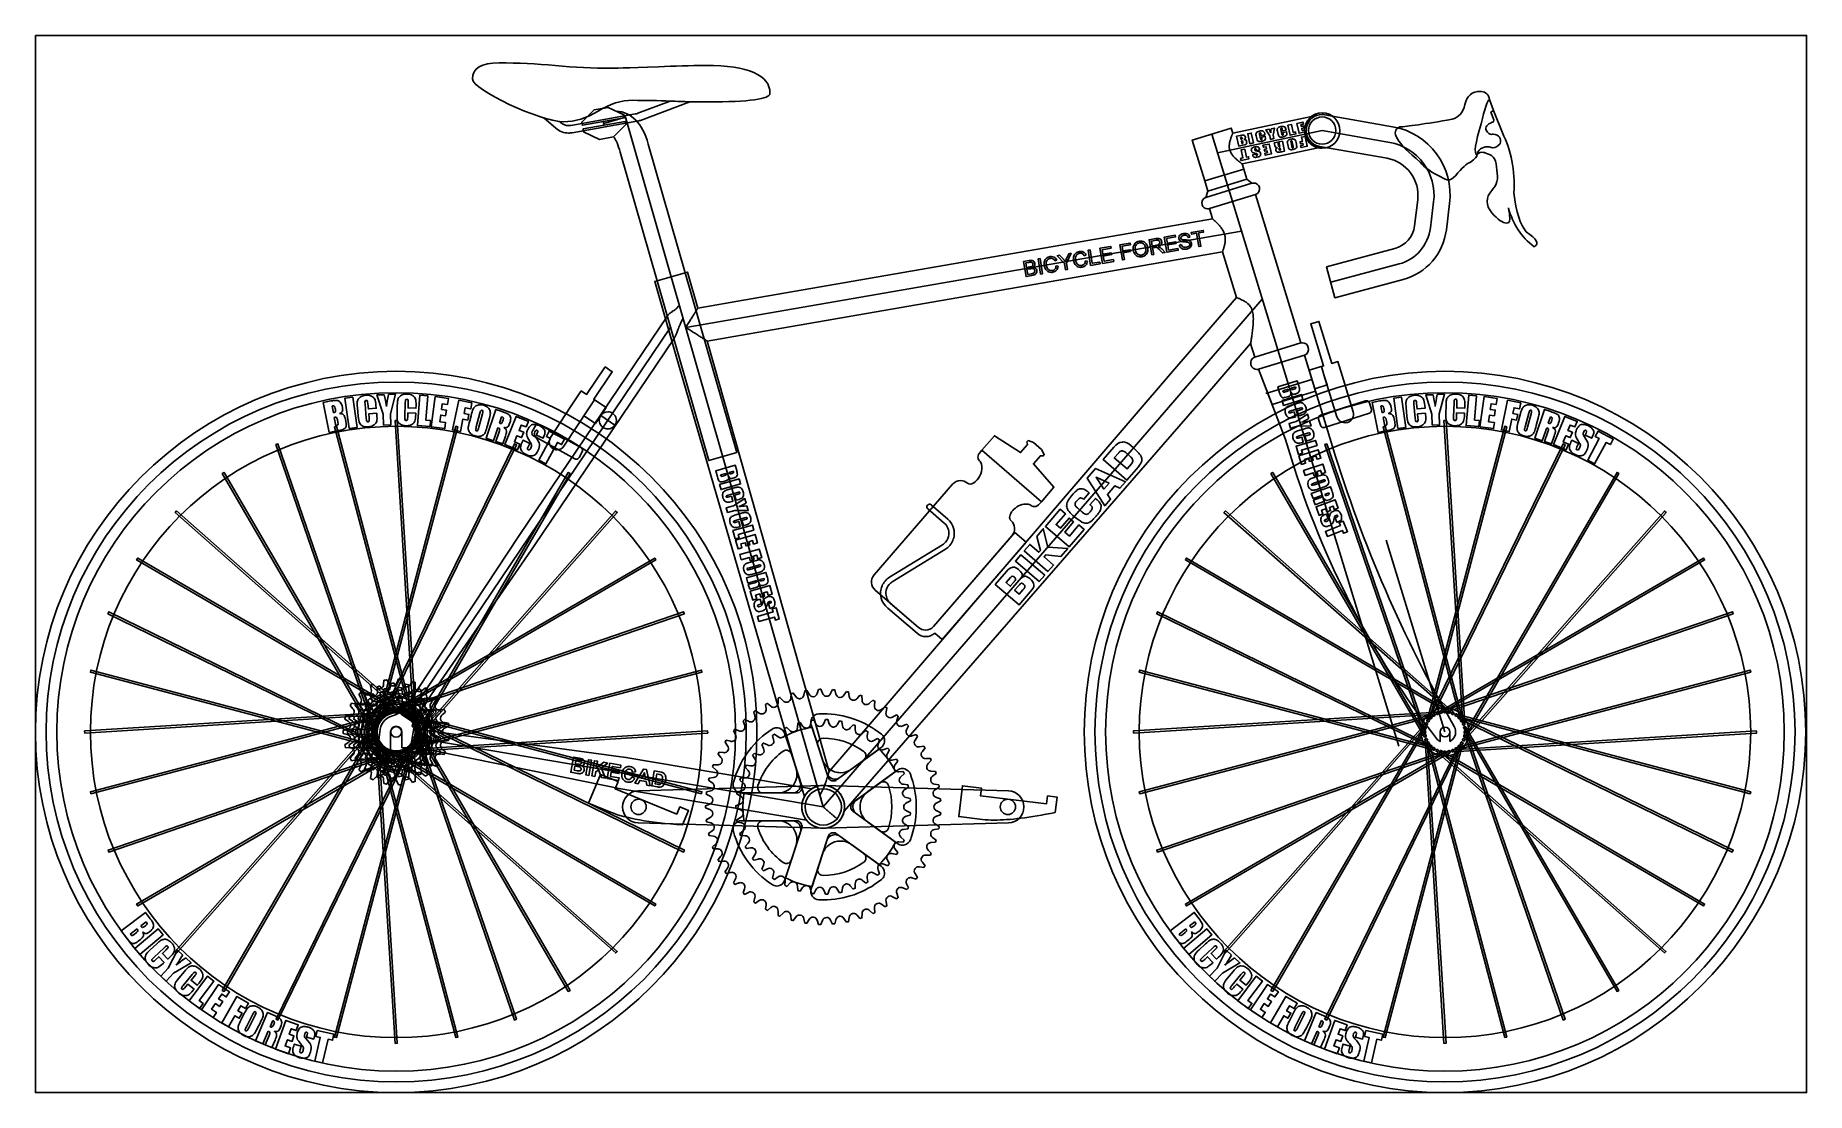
# Model space of a CAD drawing. Extents: x 3 to 470, y 9 to 287.
import ezdxf

# ---------------------------------------------------------------- set-up
doc = ezdxf.new("R2010")
doc.units = 0
doc.layers.add('Layer_1', color=7, linetype='CONTINUOUS')

msp = doc.modelspace()

# ---------------------------------------------------------------- linework, layer by layer
at = {"layer": 'Layer_1', "color": 7}
for points in [[(3.00365, 287.24209), (469.516983, 287.24209), (469.516983, 8.688756), (3.00365, 8.688756), (3.00365, 287.24209)], [(144.015535, 263.542266), (161.085383, 266.552136)], [(144.015535, 263.542266), (161.085383, 266.552136)], [(147.063865, 263.578696), (146.921076, 264.388622), (150.16653, 267.633174), (153.868999, 268.286015), (158.028425, 266.347145), (158.171242, 265.537247), (158.171242, 265.537247), (147.063865, 263.578696), (147.063865, 263.578696)], [(147.063865, 263.578696), (146.921076, 264.388622), (150.16653, 267.633174), (153.868999, 268.286015), (158.028425, 266.347145), (158.171242, 265.537247), (158.171242, 265.537247), (147.063865, 263.578696), (147.063865, 263.578696)], [(155.284141, 260.554361), (155.284141, 260.554361), (158.485439, 263.754756), (158.342622, 264.564682), (158.342622, 264.564682), (158.342622, 264.564682), (158.342622, 264.564682), (158.342622, 264.564682), (158.342622, 264.564682), (152.840012, 263.594401), (152.840012, 263.594401), (152.566475, 264.5483), (152.566475, 264.5483), (158.171242, 265.53657), (158.171242, 265.53657), (158.028425, 266.346467), (155.98596, 267.298533), (155.98596, 267.298533)], [(155.284141, 260.554361), (155.284141, 260.554361), (158.485439, 263.754756), (158.342622, 264.564682), (158.342622, 264.564682), (158.342622, 264.564682), (158.342622, 264.564682), (158.342622, 264.564682), (158.342622, 264.564682), (152.840012, 263.594401), (152.840012, 263.594401), (152.566475, 264.5483), (152.566475, 264.5483), (158.171242, 265.53657), (158.171242, 265.53657), (158.028425, 266.346467), (155.98596, 267.298533), (155.98596, 267.298533)], [(161.66542, 266.711025), (170.207112, 269.928761), (170.207112, 269.928761)], [(161.66542, 266.711025), (170.207112, 269.928761), (170.207112, 269.928761)], [(175.36964, 269.764346), (175.36964, 269.764346), (162.361205, 264.863992)], [(175.36964, 269.764346), (175.36964, 269.764346), (162.361205, 264.863992)], [(342.665192, 266.335697), (360.475941, 263.195163)], [(342.665192, 266.335697), (360.475941, 263.195163)], [(385.981686, 270.374722), (387.053222, 267.445947), (386.37241, 267.04214), (387.154054, 264.976159)], [(385.981686, 270.374722), (387.053222, 267.445947), (386.37241, 267.04214), (387.154054, 264.976159)], [(387.154026, 264.976159), (386.372382, 267.04214), (387.053194, 267.445947), (389.39243, 261.552924)], [(387.154026, 264.976159), (386.372382, 267.04214), (387.053194, 267.445947), (389.39243, 261.552924)], [(140.040347, 262.789946), (136.892482, 265.512152), (136.892482, 265.512152)], [(140.040347, 262.789946), (136.892482, 265.512152), (136.892482, 265.512152)], [(141.000759, 264.568884), (141.000759, 264.568884), (141.331423, 264.282912)], [(141.000759, 264.568884), (141.000759, 264.568884), (141.331423, 264.282912)], [(142.056842, 264.498871), (142.056842, 264.498871), (142.056842, 264.498871)], [(143.452416, 261.519172), (143.452416, 261.519172)], [(143.452416, 261.519172), (143.452416, 261.519172)], [(161.428116, 264.608359), (144.358295, 261.598461)], [(161.428116, 264.608359), (144.358295, 261.598461)], [(151.537488, 259.858013), (147.378062, 261.796911), (147.235245, 262.606808), (147.235245, 262.606808), (158.342622, 264.565359), (158.342622, 264.565359), (158.485439, 263.755434), (155.239956, 260.510882), (151.537488, 259.858013), (151.537488, 259.858013)], [(151.537488, 259.858013), (147.378062, 261.796911), (147.235245, 262.606808), (147.235245, 262.606808), (158.342622, 264.565359), (158.342622, 264.565359), (158.485439, 263.755434), (155.239956, 260.510882), (151.537488, 259.858013), (151.537488, 259.858013)], [(152.703229, 264.072028), (158.395181, 265.704173), (170.457584, 223.637615)], [(310.999484, 248.895145), (307.701922, 259.681049), (317.975463, 262.821978), (318.382935, 261.489199), (318.382935, 261.489199), (324.220833, 262.730085), (334.099054, 264.829733), (339.154829, 265.90437), (339.154829, 265.90437)], [(310.999484, 248.895145), (307.701922, 259.681049), (317.975463, 262.821978), (318.382935, 261.489199), (318.382935, 261.489199), (324.220833, 262.730085), (334.099054, 264.829733), (339.154829, 265.90437), (339.154829, 265.90437)], [(312.838678, 261.2515), (318.279678, 243.454765)], [(341.930722, 262.170406), (314.350085, 256.307976)], [(320.865581, 253.368881), (320.859377, 253.373477), (320.840767, 253.387293), (320.809976, 253.410302), (320.767174, 253.442446), (320.712444, 253.48367), (320.646181, 253.533888), (320.56864, 253.592989), (320.480327, 253.66083), (320.381639, 253.737328), (320.273165, 253.822285), (320.155556, 253.915561), (320.029488, 254.016985), (319.895723, 254.12636), (319.75519, 254.243518), (319.608735, 254.368204), (319.457488, 254.500278), (319.302574, 254.639486), (319.145152, 254.78563), (318.986629, 254.938485), (318.828332, 255.097853), (318.671811, 255.263538), (318.518646, 255.435313), (318.370444, 255.612953), (318.228868, 255.79626), (318.095497, 255.984982), (317.971938, 256.178835), (317.859602, 256.377538), (317.759757, 256.580752), (317.673362, 256.788084), (317.60115, 256.999024), (317.543431, 257.213066), (317.500262, 257.429561), (317.471247, 257.647861), (317.455739, 257.867148), (317.452919, 258.08666), (317.46166, 258.30558), (317.480834, 258.523034), (317.509031, 258.738148), (317.544869, 258.950103), (317.587164, 259.158027), (317.634648, 259.361128), (317.686079, 259.558647), (317.740358, 259.749765), (317.796441, 259.933834), (317.853427, 260.110149), (317.910384, 260.278117), (317.966553, 260.437063), (318.02117, 260.586478), (318.073644, 260.725826), (318.123327, 260.854686), (318.169767, 260.972577), (318.212485, 261.079132), (318.251058, 261.173958), (318.285205, 261.256772), (318.314586, 261.327321), (318.338835, 261.38535), (318.358009, 261.430662), (318.371825, 261.463145), (318.380003, 261.482657), (318.382822, 261.489199)], [(322.873025, 258.696106), (322.317012, 261.311954), (323.264228, 261.513307), (323.820269, 258.89746), (322.873025, 258.696106), (322.873025, 258.696106)], [(326.783586, 261.328984), (326.836681, 261.079048), (325.883431, 260.876425), (325.786321, 261.333242)], [(328.318057, 259.853473), (328.116534, 260.801563), (327.086307, 262.325714), (327.967176, 262.512941)], [(328.461889, 262.618087), (329.336696, 262.804045), (329.336696, 262.804045), (328.997403, 260.988818), (329.198898, 260.0407), (328.318057, 259.853473), (328.318057, 259.853473)], [(328.415364, 261.531691), (328.415364, 261.531691)], [(330.306694, 261.249103), (330.144591, 262.011883)], [(331.052049, 262.429958), (331.310389, 261.214675)], [(332.388579, 262.520385), (332.441701, 262.27042), (331.488423, 262.067798), (331.391342, 262.524614)], [(331.648666, 261.313645), (331.579076, 261.64118), (332.532326, 261.843774), (332.55432, 261.740348)], [(333.470575, 260.948694), (332.914562, 263.564541), (333.86175, 263.765867), (334.306019, 261.675777), (334.885238, 261.798884), (334.996954, 261.273127), (333.470575, 260.948694), (333.470575, 260.948694)], [(335.832679, 261.450767), (335.276695, 264.066614), (336.863414, 264.403904), (336.974256, 263.882432), (336.334724, 263.746524), (336.440095, 263.250908), (337.037389, 263.377878), (337.143634, 262.877977), (336.546341, 262.751035), (336.668151, 262.17785), (337.368025, 262.326616), (337.479769, 261.800858), (335.832679, 261.450767), (335.832679, 261.450767)], [(359.741498, 259.0299), (341.930722, 262.170406)], [(164.413031, 258.629138), (187.72935, 177.315565), (180.356896, 175.201565), (180.356896, 175.201565), (157.040605, 256.51511)], [(164.413031, 258.629138), (187.72935, 177.315565), (180.356896, 175.201565), (180.356896, 175.201565)], [(340.911886, 257.629843), (340.911886, 257.629843), (335.857775, 256.555544), (325.979582, 254.455896), (320.865581, 253.368881), (320.865581, 253.368881), (321.273053, 252.036073), (310.999484, 248.895145), (310.999484, 248.895145)], [(340.911886, 257.629843), (340.911886, 257.629843), (335.857775, 256.555544), (325.979582, 254.455896), (320.865581, 253.368881), (320.865581, 253.368881), (321.273053, 252.036073), (310.999484, 248.895145), (310.999484, 248.895145)], [(319.942022, 258.073097), (319.386009, 260.688945), (320.333253, 260.890298)], [(321.039781, 258.306623), (319.941712, 258.07321), (319.942022, 258.073097)], [(320.428417, 260.44211), (320.552088, 259.860325), (320.552173, 259.860325)], [(320.563621, 254.318127), (320.452779, 254.83957), (321.01993, 254.960112), (320.57473, 257.054515), (321.52798, 257.257138), (321.97318, 255.162734), (322.534269, 255.282007), (322.645082, 254.760563), (320.563621, 254.318127), (320.563621, 254.318127)], [(320.638399, 259.455249), (320.79413, 258.722639), (320.793989, 258.722639)], [(321.055655, 259.034947), (321.004365, 259.276284)], [(321.0276, 260.98628), (321.0276, 260.98628)], [(321.287715, 259.836724), (321.287715, 259.836724)], [(321.973011, 259.40145), (322.024301, 259.160113)], [(325.446267, 257.288239), (325.482895, 257.115843), (324.595992, 256.927348), (324.528235, 257.246254)], [(324.701674, 260.057703), (324.53957, 260.820483)], [(325.447057, 261.238585), (325.705396, 260.023302)], [(325.568557, 259.256433), (325.568557, 259.256433)], [(326.043673, 260.122273), (325.974055, 260.449779), (326.927333, 260.652402), (326.949327, 260.548976)], [(326.955869, 255.676819), (326.845027, 256.198291), (327.484559, 256.334228), (327.379216, 256.829815), (326.781922, 256.702845), (326.675677, 257.202746), (327.27297, 257.329716), (327.151132, 257.902873), (326.451287, 257.754107), (326.339514, 258.279865), (327.986575, 258.629956), (328.542617, 256.014109), (326.955869, 255.676819), (326.955869, 255.676819)], [(329.471702, 258.224853), (329.325135, 258.914378), (330.212009, 259.102902), (330.397037, 258.232381)], [(330.752599, 257.983657), (330.501619, 259.164455), (331.448835, 259.365781), (332.00482, 256.749933), (331.335145, 256.607596)], [(330.599688, 257.280118), (330.629943, 257.137893)], [(330.80028, 256.976072), (330.800167, 256.976072)], [(330.962468, 256.996909), (330.838797, 257.578694)], [(331.173521, 260.447806), (331.173549, 260.447806)], [(332.938727, 258.079075), (332.84345, 258.527264)], [(333.723529, 259.074649), (333.979105, 257.87228)], [(333.858845, 257.127686), (333.858845, 257.127686)], [(334.274749, 257.93513), (334.015479, 259.154727)], [(334.134018, 257.612784), (334.133905, 257.612784)], [(335.045593, 258.995331), (335.140842, 258.547171)], [(336.367235, 257.67727), (336.256393, 258.198714), (336.920033, 258.339783), (336.814718, 258.83537), (336.223459, 258.709697), (336.117185, 259.209599), (336.708473, 259.335272), (336.474862, 260.434186), (337.422078, 260.63554), (337.978119, 258.019693), (336.367235, 257.67727), (336.367235, 257.67727)], [(340.911886, 257.629843), (340.911886, 257.629843), (340.911886, 257.629843), (340.911886, 257.629843), (340.911886, 257.629843)], [(340.911886, 257.629843), (340.911886, 257.629843), (340.911886, 257.629843), (340.911886, 257.629843), (340.911886, 257.629843)], [(359.007084, 254.864609), (341.196279, 258.005143)], [(359.007084, 254.864609), (341.196279, 258.005143)], [(341.930722, 258.589409), (341.930722, 258.589409)], [(341.930722, 258.589409), (341.930722, 258.589409)], [(341.930722, 257.51793), (341.930722, 257.51793)], [(180.356896, 175.201565), (157.040605, 256.51511)], [(311.823875, 246.198654), (310.999484, 248.895145), (321.273053, 252.036073), (322.097443, 249.339611), (311.823875, 246.198654), (311.823875, 246.198654), (310.999484, 248.895145), (321.273053, 252.036073), (322.097443, 249.339611), (311.823875, 246.198654), (311.823875, 246.198654)], [(323.623202, 255.689141), (323.601208, 255.792538), (324.488111, 255.981062), (324.529335, 255.787153)], [(324.358772, 255.112967), (324.358716, 255.112967)], [(330.362834, 256.448537), (330.362947, 256.448594)], [(382.704454, 255.710288), (382.704454, 255.710288), (382.704426, 255.710288)], [(382.704426, 255.710288), (382.704426, 255.710288)], [(382.704454, 255.710288), (382.704454, 255.710288)], [(311.305786, 244.566002), (311.823875, 246.198654), (322.097443, 249.339611), (323.439922, 248.275773), (311.305786, 244.566002), (311.305786, 244.566002), (311.823875, 246.198654), (322.097443, 249.339611), (323.439922, 248.275773), (311.305786, 244.566002), (311.305786, 244.566002)], [(311.305786, 244.566002), (323.439922, 248.275773)], [(311.305786, 244.566002), (323.439922, 248.275773)], [(375.105129, 249.157713), (375.105129, 249.157713), (375.105129, 249.157713)], [(205.542298, 86.653561), (205.542298, 86.653561), (203.677416, 93.157158), (171.614359, 203.337538), (166.147953, 222.401184), (174.767186, 224.872692), (177.487447, 215.386125), (177.487447, 215.386125), (177.487447, 215.386125), (189.483869, 217.467389), (295.393728, 235.841763), (313.037015, 238.902726), (313.037015, 238.902726), (313.037015, 238.902726), (312.212624, 241.599188), (324.346788, 245.308987), (336.300493, 206.21009), (324.166357, 202.500318), (323.086391, 206.032675), (323.086391, 206.032675), (310.64161, 191.632079), (223.358516, 91.321573), (216.031403, 82.842958), (216.031403, 82.842958)], [(205.542298, 86.653561), (205.542298, 86.653561), (203.677416, 93.157158), (171.614359, 203.337538), (166.147953, 222.401184), (174.767186, 224.872692), (177.487447, 215.386125), (177.487447, 215.386125), (177.487447, 215.386125), (189.483869, 217.467389), (295.393728, 235.841763), (313.037015, 238.902726), (313.037015, 238.902726), (313.037015, 238.902726), (312.212624, 241.599188), (324.346788, 245.308987), (336.300493, 206.21009), (324.166357, 202.500318), (323.086391, 206.032675), (323.086391, 206.032675), (310.64161, 191.632079), (223.358516, 91.321573), (216.031403, 82.842958), (216.031403, 82.842958)], [(324.346788, 245.309665), (312.212624, 241.599865)], [(324.346788, 245.309665), (312.212624, 241.599865)], [(318.279678, 243.454765), (330.233411, 204.355867)], [(366.242501, 237.051323), (367.088688, 243.942937)], [(366.242501, 237.051323), (367.088688, 243.942937)], [(370.4405, 236.535857), (371.286687, 243.427499)], [(375.484658, 242.912061), (374.6385, 236.020419)], [(375.484658, 242.912061), (374.6385, 236.020419)], [(311.758656, 241.531685), (311.758656, 241.531685)], [(311.758656, 241.531685), (311.758656, 241.531685)], [(313.037015, 238.903403), (313.043218, 238.898215), (313.061546, 238.882707), (313.091971, 238.856907), (313.134294, 238.820815), (313.188375, 238.7746), (313.253764, 238.718291), (313.330177, 238.652029), (313.417136, 238.575954), (313.514077, 238.490207), (313.620435, 238.394986), (313.735507, 238.290489), (313.858558, 238.176912), (313.98877, 238.054481), (314.125215, 237.923423), (314.266932, 237.784018), (314.412851, 237.636548), (314.561871, 237.48124), (314.712752, 237.318432), (314.864282, 237.148405), (315.015163, 236.971442), (315.164042, 236.787908), (315.309538, 236.598144), (315.450268, 236.402458), (315.58488, 236.201274), (315.712188, 235.994929), (315.830869, 235.783876), (315.939878, 235.568565), (316.038313, 235.349448), (316.125385, 235.127059), (316.200642, 234.901992), (316.26369, 234.674782), (316.314501, 234.446106), (316.353215, 234.21664), (316.380284, 233.98709), (316.396074, 233.758188), (316.401432, 233.530696), (316.397202, 233.305404), (316.384231, 233.083072), (316.363648, 232.864462), (316.336297, 232.650391), (316.303335, 232.441537), (316.265805, 232.23869), (316.224637, 232.042581), (316.180848, 231.853831), (316.135254, 231.673118), (316.088757, 231.501061), (316.042148, 231.338252), (315.99613, 231.185256), (315.951467, 231.04258), (315.908636, 230.910676), (315.868314, 230.789993), (315.830897, 230.680956), (315.796892, 230.583903), (315.766665, 230.499115), (315.740442, 230.426931), (315.71873, 230.367548), (315.70153, 230.321165), (315.689123, 230.287921), (315.681792, 230.267929), (315.678973, 230.261246)], [(174.287446, 210.281345), (320.658108, 235.675318)], [(297.026211, 229.428368), (296.336375, 233.404656), (298.09879, 233.710422)], [(298.19652, 233.27574), (296.937701, 233.057355), (297.16587, 231.742058), (297.16587, 231.742058)], [(301.038816, 230.124548), (300.348981, 234.100807), (303.227002, 234.600116), (303.30835, 234.131288), (300.959893, 233.723872), (301.170805, 232.50842), (303.367309, 232.8895), (303.448629, 232.420671), (301.252125, 232.039591), (301.487089, 230.685241), (303.926706, 231.108476), (304.008026, 230.639675), (301.038816, 230.124548), (301.038816, 230.124548)], [(307.105644, 234.119361), (306.608901, 233.992954)], [(309.453678, 231.584438), (308.845163, 235.091897), (307.534208, 234.864462), (307.452888, 235.333262), (310.604362, 235.880027), (310.68571, 235.411198), (309.370413, 235.183001), (309.978929, 231.67557), (309.453678, 231.584438), (309.453678, 231.584438)], [(212.034785, 93.268451), (212.034785, 93.268451), (215.912863, 97.756004), (302.513284, 198.656471), (319.375886, 218.169208), (319.375886, 218.169208), (319.375886, 218.169208), (315.67917, 230.260569), (315.67917, 230.260569), (296.92645, 227.007163), (191.016592, 208.63276), (179.973307, 206.716871), (179.973307, 206.716871), (180.23362, 205.809074), (211.429315, 95.37997), (212.034785, 93.268451), (212.034785, 93.268451), (212.034785, 93.268451)], [(212.034785, 93.268451), (212.034785, 93.268451), (215.912863, 97.756004), (302.513284, 198.656471), (319.375886, 218.169208), (319.375886, 218.169208), (319.375886, 218.169208), (315.67917, 230.260569), (315.67917, 230.260569), (296.92645, 227.007163), (191.016592, 208.63276), (179.973307, 206.716871), (179.973307, 206.716871), (180.23362, 205.809074), (211.429315, 95.37997), (212.034785, 93.268451), (212.034785, 93.268451), (212.034785, 93.268451)], [(274.362874, 225.49649), (274.07067, 227.180771), (272.140682, 229.20691), (272.778805, 229.317639), (273.772348, 228.25586)], [(274.604887, 228.431582), (275.174971, 229.733345), (275.787039, 229.839534), (274.595921, 227.271903), (274.888124, 225.587622), (274.362874, 225.49649), (274.362874, 225.49649)], [(279.742884, 229.40347), (279.247409, 229.192304)], [(280.939895, 226.637559), (280.250032, 230.613819), (280.775282, 230.704951), (281.383798, 227.197492), (283.34156, 227.537151), (283.422879, 227.06835), (280.939895, 226.637559), (280.939895, 226.637559)], [(284.060438, 227.178938), (283.370603, 231.155198), (286.248624, 231.654507), (286.329972, 231.185707), (283.981543, 230.778263), (284.192399, 229.56281), (286.388903, 229.943891), (286.470251, 229.47509), (284.273747, 229.09401), (284.508711, 227.739632), (286.9483, 228.162895), (287.029648, 227.694066), (284.060438, 227.178938), (284.060438, 227.178938)], [(289.327604, 228.092741), (288.637741, 232.069029), (291.320443, 232.534417), (291.401762, 232.065617), (289.244339, 231.691332), (289.458212, 230.458511), (291.324813, 230.782323), (291.406161, 230.313523), (289.53956, 229.989682), (289.852855, 228.183873), (289.327604, 228.092741), (289.327604, 228.092741)], [(294.083055, 228.877233), (294.083055, 228.877233)], [(294.110124, 229.337602), (294.110124, 229.337602)], [(297.857086, 231.392446), (297.245046, 231.286257), (297.551546, 229.5195), (297.026295, 229.428368), (297.026211, 229.428368)], [(297.16587, 231.742058), (298.298818, 231.938618)], [(299.651589, 230.997296), (300.529299, 230.036151), (299.869522, 229.921671), (299.196041, 230.658906)], [(304.336801, 232.011338), (304.824155, 232.14062)], [(305.765929, 230.913128), (305.765929, 230.913128)], [(345.271002, 218.110531), (343.081659, 226.28135), (361.070273, 231.101371)], [(363.259672, 222.93058), (345.271002, 218.110531), (345.271002, 218.110531), (343.081659, 226.28135), (361.070273, 231.101371)], [(397.727778, 231.540085), (397.727806, 231.540085)], [(397.727778, 231.540085), (397.727806, 231.540085)], [(263.958782, 223.691471), (263.268947, 227.667758), (264.762222, 227.926831)], [(264.669906, 227.427888), (263.875517, 227.290062), (264.084145, 226.087637), (264.084145, 226.087637)], [(265.473769, 223.954322), (263.958782, 223.691471), (263.958782, 223.691471)], [(264.084145, 226.087637), (264.943641, 226.236742)], [(265.085753, 225.778487), (264.165465, 225.618808), (264.402713, 224.251431), (264.402713, 224.251431)], [(264.402713, 224.251431), (265.392421, 224.42315)], [(267.773361, 224.353278), (267.083526, 228.329566), (267.613119, 228.421431), (268.302954, 224.445172), (267.773361, 224.353278), (267.773361, 224.353278)], [(270.512711, 224.793262), (270.512711, 224.793262)], [(272.024229, 228.064347), (271.528727, 227.853209)], [(271.8275, 226.492007), (272.375336, 226.452898)], [(278.231421, 226.132385), (278.231421, 226.132385)], [(279.546183, 227.831131), (280.094019, 227.792022)], [(344.176317, 222.19594), (362.164987, 227.015961)], [(210.50539, 83.974272), (170.457584, 223.637615)], [(363.259672, 222.93058), (345.271002, 218.110531), (345.271002, 218.110531)], [(102.365727, 106.352229), (99.327519, 108.40304), (100.905075, 110.740105), (130.411075, 155.460181), (169.540116, 213.428477), (169.606519, 213.52099), (169.680028, 213.612292), (169.760756, 213.702606), (169.848871, 213.7923), (169.944543, 213.881656), (170.047969, 213.971181), (170.159374, 214.061354), (170.279014, 214.152797), (170.407281, 214.246269), (170.544712, 214.342815), (170.691956, 214.443788), (170.850112, 214.551049), (171.020731, 214.667276), (171.206379, 214.796671), (171.411595, 214.946283), (171.645432, 215.130014), (171.931375, 215.383109), (172.416671, 215.924121), (172.631221, 216.057154), (172.669709, 215.922965), (172.709382, 215.784631), (172.750127, 215.642548), (172.79183, 215.497108), (172.834379, 215.348737), (172.877661, 215.197827), (172.921535, 215.044747), (172.965945, 214.889974), (173.010665, 214.733933), (173.055696, 214.57699), (173.100782, 214.419623), (173.145925, 214.262285), (173.190928, 214.10537), (173.235676, 213.9493), (173.280058, 213.7945), (173.323932, 213.641475), (173.367214, 213.490538), (173.409763, 213.342138), (173.451466, 213.196727), (173.492211, 213.054643), (173.531855, 212.91631), (173.570344, 212.782093), (173.430149, 212.389565), (173.016502, 211.598813), (172.799189, 211.106327), (172.630826, 210.694259), (172.487783, 210.327926), (172.360757, 209.994075), (172.245093, 209.686194), (172.138086, 209.400645), (172.037988, 209.135172), (171.943641, 208.888393), (171.854229, 208.659379), (171.769131, 208.447452), (171.68784, 208.252217), (171.610073, 208.07328), (171.535464, 207.910415), (171.463816, 207.763368), (171.394846, 207.631943), (171.328443, 207.515941), (171.264408, 207.415194), (134.384092, 152.778353), (103.943282, 108.689322), (102.365727, 106.352229), (102.365727, 106.352229)], [(171.264408, 207.415194), (171.328443, 207.515941), (171.394846, 207.631943), (171.463816, 207.763368), (171.535464, 207.910415), (171.610073, 208.07328), (171.68784, 208.252217), (171.769131, 208.447452), (171.854229, 208.659379), (171.943641, 208.888393), (172.037988, 209.135172), (172.138086, 209.400645), (172.245093, 209.686194), (172.360757, 209.994075), (172.487783, 210.327926), (172.630826, 210.694259), (172.799189, 211.106327), (173.016502, 211.598813), (173.430149, 212.389565), (173.570344, 212.782093), (173.531855, 212.91631), (173.492211, 213.054643), (173.451466, 213.196727), (173.409763, 213.342138), (173.367214, 213.490538), (173.323932, 213.641475), (173.280058, 213.7945), (173.235676, 213.9493), (173.190928, 214.10537), (173.145925, 214.262285), (173.100782, 214.419623), (173.055696, 214.57699), (173.010665, 214.733933), (172.965945, 214.889974), (172.921535, 215.044747), (172.877661, 215.197827), (172.834379, 215.348737), (172.79183, 215.497108), (172.750127, 215.642548), (172.709382, 215.784631), (172.669709, 215.922965), (172.631221, 216.057154), (172.416671, 215.924121), (171.931375, 215.383109), (171.645432, 215.130014), (171.411595, 214.946283), (171.206379, 214.796671), (171.020731, 214.667276), (170.850112, 214.551049), (170.691956, 214.443788), (170.544712, 214.342815), (170.407281, 214.246269), (170.279014, 214.152797), (170.159374, 214.061354), (170.047969, 213.971181), (169.944543, 213.881656), (169.848871, 213.7923), (169.760756, 213.702606), (169.680028, 213.612292), (169.606519, 213.52099), (169.540116, 213.428477)], [(179.973307, 206.717548), (179.965524, 206.722426), (179.942177, 206.737061), (179.903322, 206.761423), (179.849071, 206.795428), (179.779566, 206.838992), (179.695032, 206.891974), (179.595667, 206.954261), (179.481751, 207.025655), (179.353597, 207.105988), (179.211541, 207.195005), (179.056036, 207.29251), (178.887391, 207.398163), (178.706198, 207.51174), (178.51288, 207.63293), (178.307974, 207.761367), (178.092015, 207.896711), (177.865679, 208.038569), (177.62953, 208.186603), (177.38419, 208.34036), (177.13039, 208.499447), (176.86878, 208.663439), (176.600121, 208.831831), (176.325089, 209.004198), (176.044474, 209.18009), (175.759066, 209.358998), (175.469626, 209.540417), (175.176943, 209.723865), (174.881863, 209.908836), (174.585176, 210.094879), (174.296243, 210.282896), (174.455047, 210.548594), (174.622001, 210.815026), (174.78808, 211.080048), (174.952778, 211.342842), (175.115671, 211.602761), (175.276308, 211.859042), (175.434239, 212.11098), (175.589011, 212.357928), (175.740202, 212.59918), (175.887446, 212.834088), (176.030291, 213.061974), (176.168343, 213.282248), (176.301263, 213.494316), (176.428656, 213.697559), (176.550184, 213.891468), (176.665481, 214.075425), (176.774321, 214.249032), (176.876309, 214.411756), (176.971163, 214.563145), (177.058714, 214.702804), (177.138652, 214.830338), (177.210779, 214.945409), (177.274899, 215.047679), (177.330813, 215.136922), (177.378409, 215.212828), (177.417518, 215.275227), (177.448056, 215.323952), (177.469908, 215.358831), (177.483048, 215.379781), (177.487447, 215.386802)], [(210.50539, 83.974272), (326.131619, 217.772282)], [(319.375886, 218.169885), (319.383217, 218.167065), (319.405211, 218.158804), (319.441838, 218.145044), (319.492903, 218.125757), (319.55815, 218.100859), (319.637327, 218.070322), (319.730066, 218.034089), (319.836002, 217.99202), (319.954541, 217.944057), (320.085149, 217.890003), (320.227233, 217.82969), (320.380088, 217.762949), (320.54284, 217.689468), (320.714671, 217.608937), (320.894511, 217.520992), (321.081258, 217.425151), (321.273786, 217.320879), (321.470741, 217.207528), (321.670572, 217.084364), (321.871756, 216.950429), (322.072489, 216.804736), (322.270882, 216.646129), (322.464904, 216.47331), (322.65247, 216.284899), (322.831294, 216.079429), (322.999178, 215.855546), (323.154119, 215.611898), (323.294173, 215.347552), (323.41776, 215.061834), (323.523921, 214.754686), (323.611951, 214.426644), (323.681992, 214.078949), (323.734551, 213.713349), (323.770671, 213.332213), (323.791537, 212.938275), (323.798868, 212.534496), (323.794356, 212.123951), (323.779694, 211.709739), (323.756573, 211.294879), (323.726571, 210.882163), (323.691043, 210.474324), (323.651257, 210.073844), (323.608483, 209.683121), (323.56365, 209.30424), (323.517802, 208.939176), (323.4717, 208.589761), (323.426021, 208.257631), (323.381555, 207.944307), (323.338724, 207.651145), (323.298149, 207.379469), (323.260168, 207.130322), (323.225288, 206.904775), (323.193708, 206.703647), (323.165793, 206.527812), (323.141825, 206.377889), (323.121806, 206.254444), (323.106016, 206.157954), (323.094737, 206.088787), (323.08797, 206.047169), (323.08515, 206.033268)], [(171.264408, 207.415194), (134.384092, 152.778353), (103.943282, 108.689322), (102.365727, 106.352229), (99.327519, 108.40304), (100.905075, 110.740105), (130.411075, 155.460181), (169.540116, 213.428477)], [(100.846623, 107.377634), (170.402262, 210.421849)], [(342.480898, 197.568554), (342.480898, 197.568554), (341.73904, 199.995031), (342.278332, 200.159926), (342.278332, 200.159926), (338.898323, 211.215477), (341.055492, 211.874973), (344.435502, 200.819422), (346.053407, 201.314079), (347.537321, 196.460419), (347.537321, 196.460419), (347.537321, 196.460419), (350.09294, 188.10133)], [(342.480898, 197.568554), (342.480898, 197.568554), (341.73904, 199.995031), (342.278332, 200.159926), (342.278332, 200.159926), (338.898323, 211.215477), (341.055492, 211.874973), (344.435502, 200.819422), (346.053407, 201.314079), (347.537321, 196.460419), (347.537321, 196.460419), (347.537321, 196.460419), (350.09294, 188.10133)], [(324.166357, 202.500996), (336.300493, 206.210767)], [(324.166357, 202.500996), (336.300493, 206.210767)], [(337.289778, 202.974984), (325.155614, 199.265213)], [(337.289778, 202.974984), (325.155614, 199.265213)], [(328.715125, 190.033658), (325.155614, 199.265213), (337.289778, 202.974984), (340.175131, 193.53731), (328.715125, 190.033658), (328.715125, 190.033658), (325.155614, 199.265213), (337.289778, 202.974984), (340.175131, 193.53731), (328.715125, 190.033658), (328.715125, 190.033658)], [(333.845114, 175.66529), (332.274635, 180.802075), (325.155614, 199.265213), (337.289778, 202.974984), (344.631018, 178.96288)], [(333.845114, 175.66529), (332.274635, 180.802075), (325.155614, 199.265213), (337.289778, 202.974984), (344.631018, 178.96288)], [(330.233411, 204.355867), (362.137495, 100.002276)], [(344.435502, 200.819478), (344.435502, 200.819478), (344.435502, 200.819478), (346.053407, 201.314135), (344.435502, 200.819478), (344.435502, 200.819478)], [(344.435502, 200.819478), (344.435502, 200.819478), (344.435502, 200.819478), (346.053407, 201.314135), (344.435502, 200.819478), (344.435502, 200.819478)], [(145.372507, 191.48461), (145.372507, 191.48461), (146.789284, 193.583497), (148.191512, 192.636958), (148.191512, 192.636958), (153.081913, 199.881906), (154.951588, 198.6199), (150.061187, 191.374952), (150.294911, 191.217191), (148.88194, 189.123916), (142.222132, 179.005937)], [(145.372507, 191.48461), (145.372507, 191.48461), (146.789284, 193.583497), (148.191512, 192.636958), (148.191512, 192.636958), (153.081913, 199.881906), (154.951588, 198.6199), (150.061187, 191.374952), (150.294911, 191.217191), (148.88194, 189.123916), (142.222132, 179.005937)], [(324.736243, 199.202447), (324.736243, 199.202447)], [(324.736243, 199.202447), (324.736243, 199.202447)], [(339.2452, 196.578986), (327.111092, 192.869215)], [(330.726348, 193.099498), (330.256166, 194.637325), (335.371041, 196.201092), (335.776822, 194.873924)], [(339.987171, 194.15217), (338.503257, 199.00583), (342.278332, 200.159983), (342.278332, 200.159983), (342.278332, 200.159983), (341.73904, 199.995088), (342.480898, 197.56861), (342.480898, 197.56861)], [(339.987171, 194.15217), (338.503257, 199.00583), (342.278332, 200.159983), (342.278332, 200.159983), (342.278332, 200.159983), (341.73904, 199.995088), (342.480898, 197.56861), (342.480898, 197.56861)], [(342.481011, 197.568328), (343.222954, 195.141512), (343.222954, 195.141512), (339.987171, 194.152227), (339.987171, 194.15217)], [(342.481011, 197.568328), (343.222954, 195.141512), (343.222954, 195.141512), (339.987171, 194.152227), (339.987171, 194.15217)], [(345.778573, 186.782367), (342.481011, 197.568272)], [(345.778573, 186.782367), (342.481011, 197.568272)], [(85.65254, 183.680321), (84.522834, 191.623253), (86.585995, 191.916697), (87.715701, 183.973765), (85.65254, 183.680321), (85.65254, 183.680321)], [(94.669122, 184.549206), (94.582135, 187.451279), (92.957857, 192.524367), (94.877919, 192.581945)], [(95.961241, 192.614428), (97.881276, 192.671977), (96.510995, 187.509111), (96.597982, 184.60701), (94.669122, 184.549206), (94.669122, 184.549206)], [(106.940435, 184.163812), (103.600324, 184.454775), (104.29656, 192.44739), (106.372636, 192.266564), (105.815918, 185.875979), (107.08001, 185.765871), (106.940435, 184.163812), (106.940435, 184.163812)], [(110.828326, 183.637011), (107.24389, 184.122222), (108.320106, 192.072569), (111.764827, 191.606279), (111.549713, 190.017077), (110.170071, 190.203825), (109.96618, 188.697607), (111.258497, 188.522646), (111.053421, 187.007687), (109.761076, 187.18262), (109.524702, 185.43625), (111.044032, 185.230554), (110.828326, 183.637011), (110.828326, 183.637011)], [(138.689239, 181.331329), (143.974029, 189.360318), (143.974029, 189.360318), (143.949695, 189.376756), (145.367065, 191.476546), (145.367065, 191.476546)], [(138.689239, 181.331329), (143.974029, 189.360318), (143.974029, 189.360318), (143.949695, 189.376756), (145.367065, 191.476546), (145.367065, 191.476546)], [(331.75587, 189.732065), (331.348821, 191.063434), (336.463696, 192.627202), (336.870745, 191.295832), (331.75587, 189.732065), (331.75587, 189.732065)], [(332.972084, 194.011835), (331.539572, 193.573882)], [(331.730267, 191.782453), (331.730267, 191.782453)], [(331.835977, 193.224664), (331.835977, 193.224664)], [(332.148342, 193.285456), (332.624445, 193.431008)], [(332.879824, 192.053255), (332.40372, 191.907703)], [(334.905963, 194.603066), (333.76839, 194.255286)], [(334.020836, 193.900344), (334.020836, 193.900344)], [(361.897258, 183.680321), (360.767552, 191.623253), (362.830714, 191.916697), (363.960419, 183.973765), (361.897258, 183.680321), (361.897258, 183.680321)], [(370.913869, 184.549206), (370.826853, 187.451279), (369.202575, 192.524367), (371.122638, 192.581945)], [(372.20596, 192.614428), (374.126022, 192.671977), (374.126022, 192.671977), (372.755713, 187.509111), (372.8427, 184.60701), (370.913869, 184.549206), (370.913869, 184.549206)], [(383.185182, 184.163812), (379.845071, 184.454775), (380.541307, 192.44739), (382.617354, 192.266564), (382.060665, 185.875979), (383.324728, 185.765871), (383.185182, 184.163812), (383.185182, 184.163812)], [(387.073044, 183.637011), (383.488608, 184.122222), (384.564824, 192.072569), (388.009574, 191.606279), (387.79446, 190.017077), (386.41479, 190.203825), (386.210898, 188.697607), (387.503215, 188.522646), (387.29814, 187.007687), (386.005823, 187.182592), (385.769421, 185.43625), (387.288778, 185.230554), (387.073044, 183.637011), (387.073044, 183.637011)], [(80.38887, 182.641522), (78.810693, 190.507646), (80.849606, 190.916725)], [(81.123453, 189.574162), (81.474447, 187.82469), (81.474447, 187.82469)], [(88.018253, 186.879871), (87.803872, 189.213919)], [(89.822568, 190.067465), (90.163524, 186.355833)], [(92.704762, 189.757018), (92.774493, 188.998016), (90.699291, 188.807377), (90.571532, 190.198157)], [(90.911275, 186.499721), (90.81941, 187.500032), (92.894583, 187.69067), (92.923203, 187.379152)], [(98.246819, 187.489232), (98.319313, 189.831994)], [(100.427223, 190.432163), (100.311926, 186.706686)], [(101.07169, 186.758117), (101.102763, 187.762149), (103.185662, 187.697663), (103.17599, 187.385017)], [(103.249866, 189.77185), (103.226294, 189.01), (101.143366, 189.074486), (101.186564, 190.470426)], [(114.929695, 182.850037), (112.88926, 183.27361), (114.519939, 191.129019), (117.979604, 190.410846), (117.653649, 188.840621), (116.234418, 189.135222), (115.925466, 187.646965), (117.189416, 187.384566), (116.878687, 185.887709), (115.614737, 186.150081), (114.929695, 182.850037), (114.929695, 182.850037)], [(117.404784, 185.714412), (117.759838, 187.042369)], [(120.102768, 187.720221), (119.135448, 184.102427)], [(119.780169, 183.98933), (120.732685, 187.551801)], [(124.82458, 183.864559), (123.665098, 180.438307), (121.691124, 181.106318), (124.262928, 188.705812), (125.660982, 188.232698)], [(125.797652, 186.73993), (125.22568, 185.049756)], [(129.988095, 178.061991), (126.633829, 179.415693), (129.636368, 186.855537), (132.859885, 185.55462), (132.259715, 184.067463), (130.968668, 184.588484), (130.399825, 183.178953), (131.60913, 182.690895), (131.036988, 181.273215), (129.827655, 181.761245), (129.168131, 180.127042), (130.589928, 179.553237), (129.988095, 178.061991), (129.988095, 178.061991)], [(143.974029, 189.35964), (143.949695, 189.376079), (143.974029, 189.35964), (143.974029, 189.35964), (143.974029, 189.35964), (143.974029, 189.35964)], [(143.974029, 189.35964), (143.949695, 189.376079), (143.974029, 189.35964), (143.974029, 189.35964), (143.974029, 189.35964), (143.974029, 189.35964)], [(150.493501, 184.958934), (147.479881, 186.993166), (147.479881, 186.993166), (148.88194, 189.123238), (150.294911, 191.216514), (153.33309, 189.165703), (150.493501, 184.958934), (150.493501, 184.958934)], [(150.493501, 184.958934), (147.479881, 186.993166), (147.479881, 186.993166), (148.88194, 189.123238), (150.294911, 191.216514), (153.33309, 189.165703), (150.493501, 184.958934), (150.493501, 184.958934)], [(151.913324, 187.06301), (155.652645, 184.538915)], [(333.584998, 183.749263), (333.207583, 184.98372), (335.061412, 185.550504), (338.036487, 187.482832), (338.410038, 186.261008)], [(336.051402, 189.048066), (333.675115, 188.321575)], [(333.723106, 189.792096), (335.218835, 190.249364)], [(333.869645, 187.851308), (334.510051, 188.047107), (334.915832, 186.719967), (334.717777, 186.6594)], [(336.238742, 187.124338), (335.754236, 186.976192), (335.348455, 188.303388), (336.237473, 188.575149)], [(341.510674, 187.194492), (353.345613, 190.917008)], [(341.510674, 187.194492), (353.345613, 190.917008)], [(354.360868, 187.689261), (342.525872, 183.966773)], [(354.360868, 187.689261), (342.525872, 183.966773)], [(354.406377, 190.363871), (354.913977, 188.749997)], [(354.406377, 190.363871), (354.913977, 188.749997)], [(356.633616, 182.641522), (355.05544, 190.507646), (357.094324, 190.916725)], [(357.368172, 189.574162), (357.719166, 187.824718), (357.719166, 187.824718)], [(364.263, 186.879871), (364.048619, 189.213919)], [(366.067201, 190.067465), (366.408157, 186.355833)], [(368.949481, 189.757018), (369.01924, 188.998016), (366.944038, 188.807377), (366.816278, 190.198157)], [(367.155796, 186.499721), (367.063931, 187.500032), (369.139132, 187.69067), (369.167724, 187.379152)], [(374.491538, 187.489232), (374.56406, 189.831994)], [(376.671942, 190.432163), (376.556673, 186.706686)], [(377.316267, 186.758117), (377.34734, 187.762149), (379.430268, 187.697663), (379.420681, 187.385017)], [(379.494585, 189.77185), (379.470899, 189.01), (377.387972, 189.074486), (377.431169, 190.470426)], [(391.174413, 182.850037), (389.134007, 183.273582), (390.764685, 191.129019), (394.224323, 190.410818), (393.898367, 188.840621), (392.479137, 189.135222), (392.170184, 187.646965), (393.434163, 187.384566), (393.123406, 185.887709), (391.859483, 186.150081), (391.174413, 182.850037), (391.174413, 182.850037)], [(393.64953, 185.714412), (394.004556, 187.042369)], [(396.347487, 187.720221), (395.380195, 184.102427)], [(396.024915, 183.98933), (396.977404, 187.551801)], [(401.069327, 183.864531), (399.909817, 180.438307), (397.93587, 181.106318), (400.507674, 188.705812), (401.905701, 188.232698)], [(402.042371, 186.739902), (401.470426, 185.049756)], [(406.232842, 178.061991), (402.878548, 179.415693), (405.881086, 186.855537), (409.104632, 185.55462), (408.504462, 184.067463), (407.213386, 184.588484), (406.644543, 183.178953), (407.853877, 182.690895), (407.281763, 181.273187), (406.072402, 181.761245), (405.41285, 180.127042), (406.834646, 179.553237), (406.232842, 178.061991), (406.232842, 178.061991)], [(82.751735, 183.115595), (80.38887, 182.641522), (80.38887, 182.641522)], [(81.720549, 186.597903), (82.16166, 184.399199), (82.161688, 184.399199)], [(102.208304, 106.617786), (81.746603, 184.115539), (82.291873, 184.259484), (102.753433, 106.762238)], [(102.208304, 106.617786), (81.746603, 184.115539), (82.291873, 184.259484), (102.753433, 106.762238)], [(82.683893, 185.267887), (82.537411, 185.997902)], [(84.632632, 186.171116), (84.778241, 185.445386)], [(90.368994, 184.083254), (90.368994, 184.083197)], [(93.301463, 106.766073), (113.762008, 184.259484), (114.307278, 184.115511), (93.846733, 106.622156)], [(93.301463, 106.766073), (113.762008, 184.259484), (114.307278, 184.115511), (93.846733, 106.622156)], [(102.694981, 105.746222), (97.745508, 185.746697), (98.308373, 185.781548), (103.257789, 105.781524)], [(102.694981, 105.746222), (97.745508, 185.746697), (98.308373, 185.781548), (103.257789, 105.781524)], [(100.764598, 184.393588), (100.764598, 184.393644)], [(119.275502, 183.014227), (119.275502, 183.014227)], [(122.424692, 185.795111), (122.06961, 184.467153)], [(126.102263, 179.613522), (124.266029, 180.234923), (125.120477, 182.759751)], [(125.613527, 184.96979), (125.613527, 184.96979)], [(126.058247, 185.530794), (126.199457, 185.948107)], [(133.881512, 182.848797), (134.702406, 184.328115)], [(133.881512, 182.848797), (134.702406, 184.328115)], [(136.833353, 181.383267), (136.698516, 181.096167), (134.943856, 181.920219), (135.196668, 182.458581)], [(137.447198, 174.356957), (135.614714, 175.349316), (138.671475, 180.993953), (137.586716, 181.581406), (138.350398, 182.991585), (142.360156, 180.820176), (141.596473, 179.409969), (140.503959, 180.001594), (137.447198, 174.356957), (137.447198, 174.356957)], [(135.852526, 184.657285), (146.70069, 178.637235)], [(135.852526, 184.657285), (146.70069, 178.637235)], [(153.780912, 183.544977), (153.780912, 183.544977), (153.780912, 183.544977)], [(338.622586, 185.565815), (338.996137, 184.34399), (335.438826, 184.316019), (333.584998, 183.749263), (333.584998, 183.749263)], [(333.588156, 186.426749), (333.588128, 186.426749)], [(338.083068, 182.402695), (335.706781, 181.676204)], [(335.754828, 183.146753), (337.2505, 183.604049)], [(336.499506, 185.322166), (336.499506, 185.322166)], [(341.465136, 184.519882), (340.957536, 186.133755)], [(341.465136, 184.519882), (340.957536, 186.133755)], [(342.271819, 183.92758), (342.271819, 183.92758)], [(342.271819, 183.92758), (342.271819, 183.92758)], [(347.934981, 185.185468), (347.934981, 185.185524)], [(347.934981, 185.185468), (347.934981, 185.185524)], [(358.996369, 183.115595), (356.633503, 182.641522), (356.633616, 182.641522)], [(357.964168, 186.597903), (358.405279, 184.399199), (358.406407, 184.399199)], [(378.453022, 106.617786), (357.99135, 184.115539), (358.536592, 184.259484), (378.998151, 106.762238)], [(378.453022, 106.617786), (357.99135, 184.115539), (358.536592, 184.259484), (378.998151, 106.762238)], [(358.927512, 185.267887), (358.781058, 185.997902)], [(360.877238, 186.171116), (361.022846, 185.445414)], [(366.613487, 184.083254), (366.613712, 184.083197)], [(369.546182, 106.766073), (390.006726, 184.259484), (390.551997, 184.115511), (370.091452, 106.622156)], [(369.546182, 106.766073), (390.006726, 184.259484), (390.551997, 184.115511), (370.091452, 106.622156)], [(378.939699, 105.746222), (373.990226, 185.746697), (374.553091, 185.781548), (379.502508, 105.781524)], [(378.939699, 105.746222), (373.990226, 185.746697), (374.553091, 185.781548), (379.502508, 105.781524)], [(377.009232, 184.393588), (377.009288, 184.393644)], [(395.520248, 183.014227), (395.520248, 183.014227)], [(398.669439, 185.795111), (398.314356, 184.467153)], [(402.347009, 179.613522), (400.510748, 180.234923), (401.365196, 182.759751)], [(401.858274, 184.96979), (401.858274, 184.96979)], [(402.302966, 185.530794), (402.444204, 185.948107)], [(413.077987, 181.383267), (412.943121, 181.096167), (411.188461, 181.920219), (411.441274, 182.458581)], [(413.691916, 174.356957), (411.859461, 175.349316), (414.916222, 180.993953), (413.831462, 181.581406), (414.595117, 182.991585), (418.604874, 180.820176), (417.841191, 179.409969), (416.748705, 180.001594), (413.691916, 174.356957), (413.691916, 174.356957)], [(92.400744, 103.625934), (66.360048, 179.426605), (66.893391, 179.609828), (92.934087, 103.809185)], [(92.400744, 103.625934), (66.360048, 179.426605), (66.893391, 179.609828), (92.934087, 103.809185)], [(93.988197, 107.629262), (129.173827, 179.642029), (129.680524, 179.394432), (94.494922, 107.38175)], [(93.988197, 107.629262), (129.173827, 179.642029), (129.680524, 179.394432), (94.494922, 107.38175)], [(119.676545, 181.596632), (119.676545, 181.596632)], [(126.780171, 181.61668), (126.102263, 179.613522), (126.102263, 179.613522)], [(131.218689, 180.082378), (131.443446, 180.560935), (133.198106, 179.736854), (132.782315, 178.851559)], [(145.058845, 175.678627), (134.21071, 181.698705)], [(145.058845, 175.678627), (134.21071, 181.698705)], [(140.453712, 178.053646), (140.453712, 178.053646)], [(140.453712, 178.053646), (140.453712, 178.053646)], [(147.029859, 177.487115), (146.208965, 176.007825)], [(147.029859, 177.487115), (146.208965, 176.007825)], [(251.919839, 177.500142), (252.288569, 177.926816), (267.969216, 164.375846), (267.600486, 163.949144)], [(251.919839, 177.500142), (252.288569, 177.926816), (267.969216, 164.375846), (267.600486, 163.949144)], [(267.969216, 164.375846), (252.288569, 177.926816), (255.607194, 181.766969), (262.478223, 177.319795), (264.321901, 179.453194), (264.171781, 180.141958), (264.448335, 180.461964), (265.883779, 179.966828), (268.017179, 178.12315), (268.715163, 176.774637), (268.438609, 176.454603), (267.73538, 176.503327), (265.891703, 174.369928), (271.287813, 168.215999), (267.969216, 164.375846), (267.969216, 164.375846), (252.288569, 177.926816), (255.607194, 181.766969), (262.478223, 177.319795), (264.321901, 179.453194), (264.171781, 180.141958), (264.448335, 180.461964), (265.883779, 179.966828), (268.017179, 178.12315), (268.715163, 176.774637), (268.438609, 176.454603), (267.73538, 176.503327), (265.891703, 174.369928), (271.287813, 168.215999), (267.969216, 164.375846), (267.969216, 164.375846)], [(290.514211, 170.088071), (284.253981, 175.498111), (287.085731, 178.774892)], [(291.532539, 179.17695), (292.253927, 178.536065)], [(335.700408, 176.830045), (335.046044, 178.970381), (340.16092, 180.534148), (340.567969, 179.202779), (336.476892, 177.951996), (336.724235, 177.143058), (335.700408, 176.830045), (335.700408, 176.830045)], [(335.619822, 179.781378), (335.619793, 179.781406)], [(336.517298, 174.192768), (335.802734, 176.498958), (340.911688, 178.081984), (341.598873, 175.864163), (340.576231, 175.547287), (340.301114, 176.435261), (339.333202, 176.13536), (339.590075, 175.306288), (338.617933, 175.00509), (338.36106, 175.834133), (337.237417, 175.485959), (337.539941, 174.509644), (336.517298, 174.192768), (336.517298, 174.192768)], [(335.901339, 181.205966), (336.541717, 181.401765), (336.947497, 180.074597), (336.749499, 180.01403)], [(338.270436, 180.478995), (337.785902, 180.330849), (337.380121, 181.658046), (338.269139, 181.929807)], [(368.645462, 103.625934), (342.604767, 179.426605), (343.13811, 179.609828), (369.178805, 103.809185)], [(368.645462, 103.625934), (342.604767, 179.426605), (343.13811, 179.609828), (369.178805, 103.809185)], [(370.232944, 107.629262), (405.418574, 179.642029), (405.925214, 179.394432), (370.73964, 107.38175)], [(370.232944, 107.629262), (405.418574, 179.642029), (405.925214, 179.394432), (370.73964, 107.38175)], [(395.921264, 181.596632), (395.921264, 181.596632)], [(403.024889, 181.61668), (402.347009, 179.613522), (402.347009, 179.613522)], [(407.463407, 180.082378), (407.688192, 180.560935), (409.442852, 179.736854), (409.027034, 178.851559)], [(133.619338, 176.470986), (133.619338, 176.470986)], [(145.468545, 175.572212), (145.468545, 175.572212)], [(145.468545, 175.572212), (145.468545, 175.572212)], [(182.63035, 170.955744), (182.187095, 172.501578), (187.328476, 173.975821), (187.711022, 172.641773)], [(284.665852, 163.320495), (280.027446, 170.607287), (282.228349, 173.154053), (290.133498, 169.647439), (288.65855, 167.940686), (287.293316, 168.544041), (285.354587, 166.300618), (286.175369, 165.06726), (284.665852, 163.320495), (284.665852, 163.320495)], [(288.354645, 177.264924), (287.169307, 175.913506), (290.529437, 173.009741), (290.529437, 173.009741)], [(293.538997, 173.588227), (290.514211, 170.088071), (290.514211, 170.088071)], [(290.529437, 173.009741), (291.704794, 174.369787)], [(339.846723, 171.193951), (339.580488, 172.010785), (337.444184, 171.314492), (337.012745, 172.638192), (342.098042, 174.29563), (342.82848, 172.054574), (341.810575, 171.722811), (341.511548, 172.640194), (340.548147, 172.326166), (340.814353, 171.509333), (339.846723, 171.193951), (339.846723, 171.193951)], [(409.864113, 176.470986), (409.864085, 176.470986)], [(92.525515, 102.529951), (52.197207, 171.793866), (52.684533, 172.077611), (93.012869, 102.813752)], [(92.525515, 102.529951), (52.197207, 171.793866), (52.684533, 172.077611), (93.012869, 102.813752)], [(103.038756, 102.809861), (143.369348, 172.077611), (143.856674, 171.793866), (103.526364, 102.526511)], [(103.038756, 102.809861), (143.369348, 172.077611), (143.856674, 171.793866), (103.526364, 102.526511)], [(183.600969, 167.570884), (183.21721, 168.909162), (188.35859, 170.383405), (188.742349, 169.045127), (183.600969, 167.570884), (183.600969, 167.570884)], [(184.891678, 171.828746), (183.451751, 171.415888)], [(183.631168, 169.621216), (183.631168, 169.621216)], [(183.749651, 171.061482), (183.749651, 171.061482)], [(184.055389, 171.116889), (184.533973, 171.254094)], [(184.765244, 169.872112), (184.286659, 169.734878)], [(185.568966, 167.596713), (187.072421, 168.027814)], [(186.835567, 172.386168), (185.692101, 172.058296)], [(185.944322, 171.698927), (185.944322, 171.698927)], [(223.89606, 145.072132), (244.545157, 168.966458)], [(223.89606, 145.072132), (244.545157, 168.966458)], [(284.452768, 167.703015), (285.800971, 169.263088), (282.394795, 170.826602), (284.452768, 167.703015), (284.452768, 167.703015)], [(368.770233, 102.529951), (328.441926, 171.793866), (328.92928, 172.077611), (369.257587, 102.813752)], [(368.770233, 102.529951), (328.441926, 171.793866), (328.92928, 172.077611), (369.257587, 102.813752)], [(341.808037, 166.005144), (339.533005, 165.196995), (339.06694, 166.50888), (344.106981, 168.299265), (344.437363, 167.369306)], [(339.288256, 168.685082), (339.288285, 168.685082)], [(342.059243, 170.043013), (339.693896, 169.23977)], [(339.871649, 168.839516), (342.199522, 169.630014)], [(339.947103, 170.796066), (340.814832, 171.090722)], [(341.850389, 168.041152), (340.98266, 167.746495)], [(379.283503, 102.809861), (419.614066, 172.077611), (420.101392, 171.793866), (379.771083, 102.526511)], [(379.283503, 102.809861), (419.614066, 172.077611), (420.101392, 171.793866), (379.771083, 102.526511)], [(185.325374, 161.557066), (184.969558, 162.797924), (186.833001, 163.332253), (189.841377, 165.212389), (190.193527, 163.98422)], [(190.393893, 163.285419), (190.7461, 162.05725), (187.188817, 162.091396), (185.325374, 161.557066), (185.325374, 161.557066)], [(185.396599, 164.234072), (185.396599, 164.233903)], [(187.883897, 166.812277), (185.495316, 166.127376)], [(185.681556, 165.653698), (186.325289, 165.838302), (186.707836, 164.504254), (186.508766, 164.447156)], [(188.037626, 164.885447), (187.55061, 164.745788), (187.168064, 166.079836), (188.061678, 166.336089)], [(238.9418, 163.560563), (243.315409, 159.780948)], [(238.9418, 163.560563), (243.315409, 159.780948)], [(275.942206, 165.960846), (276.382048, 166.483277)], [(277.527206, 164.8707), (277.272335, 164.595979)], [(280.439909, 166.77892), (280.553261, 166.680993), (279.092722, 164.990903)], [(280.778722, 163.58642), (280.768713, 163.595076), (282.20331, 165.255136), (282.393329, 165.090917)], [(339.61565, 167.387972), (339.61565, 167.387972)], [(340.106641, 163.581993), (339.674525, 164.798432), (341.351784, 165.394231)], [(341.435162, 164.053924), (340.106669, 163.581993), (340.106641, 163.581993)], [(341.137686, 160.77827), (340.301791, 163.043321), (345.319641, 164.895035), (346.123448, 162.716802), (345.119077, 162.346127), (344.797267, 163.218283), (343.846583, 162.867458), (344.147048, 162.05319), (343.192276, 161.700842), (342.89181, 162.51511), (341.788187, 162.107835), (342.142057, 161.148918), (341.137686, 160.77827), (341.137686, 160.77827)], [(343.713607, 166.682065), (342.592698, 166.283869)], [(342.861922, 165.971195), (342.861922, 165.971195)], [(343.186777, 166.046085), (343.464939, 166.144887)], [(99.888889, 108.451002), (39.820184, 161.520128), (40.193566, 161.942742), (100.261905, 108.873954)], [(99.888889, 108.451002), (39.820184, 161.520128), (40.193566, 161.942742), (100.261905, 108.873954)], [(102.766573, 101.849421), (155.835699, 161.918126), (156.258313, 161.544744), (103.189525, 101.476405)], [(102.766573, 101.849421), (155.835699, 161.918126), (156.258313, 161.544744), (103.189525, 101.476405)], [(189.799307, 160.132506), (187.410726, 159.447577)], [(187.484348, 160.916885), (188.987831, 161.347987)], [(187.596966, 158.973927), (188.240699, 159.158503), (188.623218, 157.824455), (188.424176, 157.767385)], [(188.266894, 163.078849), (188.266894, 163.078849)], [(189.953036, 158.20562), (189.466021, 158.065961), (189.083474, 159.400009), (189.977088, 159.656262)], [(242.393542, 158.714263), (238.019962, 162.493849)], [(242.393542, 158.714263), (238.019962, 162.493849)], [(275.282739, 152.462745), (269.02248, 157.872785), (272.940288, 162.406298), (274.320353, 161.213685), (271.854428, 158.360223), (272.981145, 157.386531), (275.285728, 160.05333), (276.4491, 159.047915), (274.144518, 156.381145), (275.354584, 155.335437), (277.869459, 158.245575), (279.249524, 157.052934), (275.282739, 152.462745), (275.282739, 152.462745)], [(277.086771, 160.068781), (276.261422, 160.764566)], [(279.744096, 158.691113), (279.744096, 158.691)], [(376.133636, 108.451002), (316.064931, 161.520128), (316.438285, 161.942742), (376.506624, 108.873954)], [(376.133636, 108.451002), (316.064931, 161.520128), (316.438285, 161.942742), (376.506624, 108.873954)], [(342.730073, 161.001082), (343.055126, 161.125514), (343.516708, 159.919987), (342.90777, 159.686828)], [(343.296068, 155.23204), (342.778797, 156.524582), (346.750517, 158.114094), (346.444413, 158.878989), (347.438379, 159.276762), (348.567887, 156.454429), (347.573921, 156.056656), (347.267816, 156.821551), (343.296068, 155.23204), (343.296068, 155.23204)], [(346.026761, 159.031759), (345.829271, 158.956164), (345.367689, 160.161691), (345.737969, 160.303492)], [(379.011432, 101.849421), (432.080558, 161.918126), (432.503172, 161.544744), (379.434384, 101.476405)], [(379.011432, 101.849421), (432.080558, 161.918126), (432.503172, 161.544744), (379.434384, 101.476405)], [(187.319735, 154.601982), (186.702817, 156.753399), (191.844197, 158.22767), (192.227927, 156.889392), (188.115675, 155.710229), (188.348834, 154.897089), (187.319735, 154.601982), (187.319735, 154.601982)], [(187.312009, 157.554273), (187.312009, 157.554104)], [(188.077806, 151.958248), (187.412305, 154.279072), (192.553714, 155.753342), (193.193697, 153.521451), (192.164569, 153.226343), (191.908345, 154.119957), (190.934257, 153.840639), (191.173507, 153.006323), (190.19519, 152.725793), (189.95594, 153.560109), (188.825191, 153.235874), (189.106934, 152.253327), (188.077806, 151.958248), (188.077806, 151.958248)], [(260.225805, 155.41546), (239.57668, 131.521134)], [(260.225805, 155.41546), (239.57668, 131.521134)], [(239.576793, 131.521191), (260.963377, 156.268893), (263.950182, 153.687756), (241.826138, 128.086705), (241.826025, 128.086649), (239.88693, 129.762358)], [(239.576793, 131.521191), (260.963377, 156.268893), (263.950182, 153.687756), (241.826138, 128.086705), (241.826025, 128.086649)], [(269.710821, 146.015147), (263.450563, 151.425187), (264.902473, 153.105266), (267.275885, 151.054173), (267.713753, 151.560841), (266.737494, 155.228684), (268.48034, 157.245434), (269.650085, 152.379734), (274.893256, 152.012075), (273.110089, 149.94866), (269.130474, 150.336535), (268.692606, 149.829839), (271.162704, 147.695226), (269.710821, 146.015147), (269.710821, 146.015147)], [(342.90182, 157.823497), (342.901848, 157.823497)], [(374.271687, 103.712047), (358.814274, 154.270951)], [(98.928449, 108.723186), (29.6607, 149.053777), (29.944444, 149.541103), (99.211799, 109.210794)], [(98.928449, 108.723186), (29.6607, 149.053777), (29.944444, 149.541103), (99.211799, 109.210794)], [(96.845522, 109.212796), (166.109437, 149.541131), (166.393181, 149.053777), (97.129323, 108.725442)], [(96.845522, 109.212796), (166.109437, 149.541131), (166.393181, 149.053777), (97.129323, 108.725442)], [(191.296643, 148.884597), (191.059818, 149.710425), (188.899941, 149.091082), (188.516182, 150.429359), (193.657591, 151.90363), (194.307274, 149.637875), (193.278146, 149.342767), (193.012222, 150.270273), (192.038135, 149.990955), (192.274932, 149.165098), (191.296643, 148.884597), (191.296643, 148.884597)], [(227.961563, 144.463758), (227.961563, 144.463758), (241.933342, 153.04391)], [(227.961563, 144.463758), (227.961563, 144.463758), (241.933342, 153.04391)], [(242.671253, 151.842725), (228.699474, 143.262573)], [(242.671253, 151.842725), (228.699474, 143.262573)], [(267.383117, 143.321617), (261.122859, 148.731629), (262.574741, 150.411708), (268.835, 145.001697), (267.383117, 143.321617), (267.383117, 143.321617)], [(375.173168, 108.723186), (305.905418, 149.053777), (306.189163, 149.541103), (375.456518, 109.210794)], [(375.173168, 108.723186), (305.905418, 149.053777), (306.189163, 149.541103), (375.456518, 109.210794)], [(373.09024, 109.212796), (442.354155, 149.541131), (442.637928, 149.053777), (373.374041, 108.725442)], [(373.09024, 109.212796), (442.354155, 149.541131), (442.637928, 149.053777), (373.374041, 108.725442)], [(192.982164, 143.613595), (190.66134, 142.948094), (190.277581, 144.2864), (195.41899, 145.760642), (195.691005, 144.811988)], [(190.630775, 146.412468), (190.630775, 146.412468)], [(190.944577, 145.099934), (190.944577, 145.099934)], [(193.451359, 147.6359), (191.050062, 146.947334)], [(191.208415, 146.538987), (193.571562, 147.216613)], [(191.377821, 148.489644), (192.258718, 148.742231)], [(193.146411, 145.646389), (192.265514, 145.393802)], [(262.078844, 137.183733), (255.818585, 142.593744), (258.7627, 146.000541)], [(191.133806, 141.300666), (190.77799, 142.541524), (192.488974, 143.032149)], [(192.488974, 141.689247), (191.133722, 141.300666), (191.133806, 141.300666)], [(191.947764, 138.462092), (191.282262, 140.782916), (196.423671, 142.257187), (197.063654, 140.025296), (196.034527, 139.730188), (195.778274, 140.623802), (194.804215, 140.344484), (195.043465, 139.510168), (194.065148, 139.229638), (193.825926, 140.063954), (192.695149, 139.739719), (192.976891, 138.757172), (191.947764, 138.462092), (191.947764, 138.462092)], [(194.926166, 144.17099), (193.782672, 143.843089)], [(194.056491, 143.513581), (194.056491, 143.513581)], [(194.360876, 143.568903), (194.644621, 143.650251)], [(235.599603, 131.231384), (224.185783, 141.095027)], [(235.599603, 131.231384), (224.185783, 141.095027)], [(259.832544, 144.435476), (258.650533, 143.081183), (259.77725, 142.10749), (259.77725, 142.10749)], [(259.77725, 142.10749), (260.701965, 143.17756)], [(262.003615, 142.332191), (260.930613, 141.110761), (262.150661, 140.056425), (262.150661, 140.056425)], [(265.048871, 140.620531), (262.078844, 137.183733), (262.078844, 137.183733)], [(262.150661, 140.056425), (263.115725, 141.173132)], [(262.594874, 144.249405), (262.641511, 144.209084)], [(94.109048, 99.672626), (22.096282, 134.858256), (22.343878, 135.364953), (94.35656, 100.179351)], [(94.109048, 99.672626), (22.096282, 134.858256), (22.343878, 135.364953), (94.35656, 100.179351)], [(97.941504, 109.337566), (173.742175, 135.378262), (173.925398, 134.844919), (98.124755, 108.804224)], [(97.941504, 109.337566), (173.742175, 135.378262), (173.925398, 134.844919), (98.124755, 108.804224)], [(193.567164, 132.814607), (193.183405, 134.152885), (197.295686, 135.332076), (197.068561, 136.124012), (198.097688, 136.41912), (198.935641, 133.496914), (197.906514, 133.201834), (197.679416, 133.99377), (193.567164, 132.814607), (193.567164, 132.814607)], [(193.534653, 135.395603), (193.534653, 135.395603)], [(193.545621, 138.579955), (193.880177, 138.675881), (194.235992, 137.435023), (193.609205, 137.255297)], [(196.660186, 136.333486), (196.456887, 136.275175), (196.101071, 137.516061), (196.482236, 137.625352)], [(227.324653, 136.533824), (227.317378, 136.525422)], [(227.324653, 136.533824), (227.317378, 136.525422)], [(235.211135, 129.703765), (227.5308, 136.340986)], [(235.211135, 129.703765), (227.5308, 136.340986)], [(228.23933, 137.592192), (235.599715, 131.23144)], [(228.23933, 137.592192), (235.599715, 131.23144)], [(370.353767, 99.672626), (298.341029, 134.858256), (298.588568, 135.364953), (370.601307, 100.179351)], [(370.353767, 99.672626), (298.341029, 134.858256), (298.588568, 135.364953), (370.601307, 100.179351)], [(374.186223, 109.337566), (449.986922, 135.378262), (450.170145, 134.844919), (374.369502, 108.804224)], [(374.186223, 109.337566), (449.986922, 135.378262), (450.170145, 134.844919), (374.369502, 108.804224)], [(237.442011, 130.545101), (237.442011, 130.545101)], [(237.442011, 130.545101), (237.442011, 130.545101)], [(241.826025, 128.086649), (239.88693, 129.762358)], [(94.972238, 98.985893), (17.478827, 119.446437), (17.6228, 119.991708), (95.116154, 99.531163)], [(94.972238, 98.985893), (17.478827, 119.446437), (17.6228, 119.991708), (95.116154, 99.531163)], [(94.710261, 116.212826), (94.815463, 117.318536), (94.815463, 117.318536)], [(94.710261, 116.212826), (94.815463, 117.318536), (94.815463, 117.318536)], [(95.551823, 117.470771), (95.551823, 117.470771), (96.088437, 116.499221)], [(95.551823, 117.470771), (95.551823, 117.470771), (96.088437, 116.499221)], [(98.206103, 116.644068), (98.206103, 116.644068), (98.604609, 117.67751), (98.604609, 117.67751)], [(98.206103, 116.644068), (98.206103, 116.644068), (98.604609, 117.67751), (98.604609, 117.67751)], [(99.356195, 117.62684), (99.356195, 117.62684), (99.610446, 116.548001)], [(99.356195, 117.62684), (99.356195, 117.62684), (99.610446, 116.548001)], [(100.933356, 99.530007), (178.43111, 119.991708), (178.575054, 119.446437), (101.077808, 98.984878)], [(100.933356, 99.530007), (178.43111, 119.991708), (178.575054, 119.446437), (101.077808, 98.984878)], [(101.688664, 116.116139), (102.353461, 117.006764), (102.353461, 117.006764)], [(101.688664, 116.116139), (102.353461, 117.006764), (102.353461, 117.006764)], [(103.06137, 116.755163), (103.06137, 116.755163), (103.014987, 115.644773)], [(103.06137, 116.755163), (103.06137, 116.755163), (103.014987, 115.644773)], [(371.216984, 98.985893), (293.723545, 119.446437), (293.86749, 119.991708), (371.360873, 99.531163)], [(371.216984, 98.985893), (293.723545, 119.446437), (293.86749, 119.991708), (371.360873, 99.531163)], [(377.178103, 99.530007), (454.675828, 119.991708), (454.819801, 119.446437), (377.322527, 98.984878)], [(377.178103, 99.530007), (454.675828, 119.991708), (454.819801, 119.446437), (377.322527, 98.984878)], [(88.697543, 112.669585), (88.21439, 113.665976), (88.21439, 113.665976)], [(88.697543, 112.669585), (88.21439, 113.665976), (88.21439, 113.665976)], [(88.765018, 114.180455), (88.765018, 114.180455), (89.726275, 113.630335)], [(88.765018, 114.180455), (88.765018, 114.180455), (89.726275, 113.630335)], [(90.123399, 112.492565), (90.123399, 112.492593), (89.708822, 113.511401), (89.708822, 113.511401)], [(90.123399, 112.492565), (90.123399, 112.492593), (89.708822, 113.511401), (89.708822, 113.511401)], [(90.323146, 114.001941), (90.323146, 114.001941), (91.224598, 113.370755)], [(90.323146, 114.001941), (90.323146, 114.001941), (91.224598, 113.370755)], [(90.981654, 111.00851), (90.981654, 111.00851), (90.52292, 111.992269), (90.52292, 111.992269)], [(90.981654, 111.00851), (90.981654, 111.00851), (90.52292, 111.992269), (90.52292, 111.992269)], [(91.174521, 112.539598), (91.174521, 112.539598), (92.064046, 111.916758)], [(91.174521, 112.539598), (91.174521, 112.539598), (92.064046, 111.916758)], [(91.460408, 114.854416), (91.26351, 115.946902), (91.26351, 115.946902)], [(91.460408, 114.854416), (91.26351, 115.946902), (91.26351, 115.946902)], [(91.597417, 112.262733), (91.597417, 112.262733), (91.266781, 113.303027), (91.266781, 113.303027)], [(91.597417, 112.262733), (91.597417, 112.262733), (91.266781, 113.303027), (91.266781, 113.303027)], [(91.930759, 116.293356), (91.930759, 116.293356), (92.710204, 115.502012)], [(91.930759, 116.293356), (91.930759, 116.293356), (92.710204, 115.502012)], [(91.958082, 113.755586), (91.958082, 113.755586), (92.778553, 113.034395)], [(91.958082, 113.755586), (91.958082, 113.755586), (92.778553, 113.034395)], [(93.130534, 111.956375), (93.130534, 111.956375), (92.904537, 113.014235), (92.904537, 113.014235)], [(93.130534, 111.956375), (93.130534, 111.956375), (92.904537, 113.014235), (92.904537, 113.014235)], [(93.062862, 114.432056), (93.062862, 114.432056), (92.966711, 115.530998), (92.966711, 115.530998)], [(93.062862, 114.432056), (93.062862, 114.432056), (92.966711, 115.530998), (92.966711, 115.530998)], [(93.689564, 113.405889), (93.689564, 113.405889), (94.398009, 112.587504)], [(93.689564, 113.405889), (93.689564, 113.405889), (94.398009, 112.587504)], [(93.696839, 115.81776), (93.696839, 115.81776), (94.373958, 114.946619)], [(93.696839, 115.81776), (93.696839, 115.81776), (94.373958, 114.946619)], [(93.902309, 112.978086), (93.902309, 112.978086), (93.807455, 114.062395), (93.807455, 114.062395)], [(93.902309, 112.978086), (93.902309, 112.978086), (93.807455, 114.062395), (93.807455, 114.062395)], [(94.589579, 111.986461), (94.589579, 111.986461), (95.240841, 111.14862)], [(94.589579, 111.986461), (94.589579, 111.986461), (95.240841, 111.14862)], [(94.605707, 114.352992), (94.605707, 114.352992), (95.23007, 113.461352)], [(94.605707, 114.352992), (94.605707, 114.352992), (95.23007, 113.461352)], [(94.735272, 111.53534), (94.735272, 111.53534), (94.642081, 112.600418), (94.642081, 112.600418)], [(94.735272, 111.53534), (94.735272, 111.53534), (94.642081, 112.600418), (94.642081, 112.600418)], [(94.722414, 113.887039), (94.722414, 113.887039), (94.747509, 114.980512), (94.747509, 114.980512)], [(94.722414, 113.887039), (94.722414, 113.887039), (94.747509, 114.980512), (94.747509, 114.980512)], [(95.540601, 112.892171), (95.540601, 112.892171), (96.091144, 111.975887)], [(95.540601, 112.892171), (95.540601, 112.892171), (96.091144, 111.975887)], [(95.547904, 115.18257), (95.547904, 115.18257), (96.090101, 114.233409)], [(95.547904, 115.18257), (95.547904, 115.18257), (96.090101, 114.233409)], [(96.422513, 110.934888), (96.422513, 110.934888), (96.500083, 111.983697), (96.500083, 111.983697)], [(96.422513, 110.934888), (96.422513, 110.934888), (96.500083, 111.983697), (96.500083, 111.983697)], [(96.439629, 113.168387), (96.439629, 113.168387), (96.610924, 114.235721), (96.610924, 114.235721)], [(96.439629, 113.168387), (96.439629, 113.168387), (96.610924, 114.235721), (96.610924, 114.235721)], [(96.443379, 115.418972), (96.443379, 115.418972), (96.674903, 116.495076), (96.674903, 116.495076)], [(96.443379, 115.418972), (96.443379, 115.418972), (96.674903, 116.495076), (96.674903, 116.495076)], [(97.310234, 111.620945), (97.310234, 111.620945), (97.533017, 112.656248), (97.533017, 112.656248)], [(97.310234, 111.620945), (97.310234, 111.620945), (97.533017, 112.656248), (97.533017, 112.656248)], [(97.320469, 113.829941), (97.320469, 113.829941), (97.601422, 114.878468), (97.601422, 114.878468)], [(97.320469, 113.829941), (97.320469, 113.829941), (97.601422, 114.878468), (97.601422, 114.878468)], [(97.458859, 116.55302), (97.458859, 116.55302), (97.847891, 115.524231)], [(97.458859, 116.55302), (97.458859, 116.55302), (97.847891, 115.524231)], [(97.485364, 114.315744), (97.485364, 114.315744), (97.849498, 113.299051)], [(97.485364, 114.315744), (97.485364, 114.315744), (97.849498, 113.299051)], [(97.530113, 112.107509), (97.530113, 112.107509), (97.856068, 111.108947)], [(97.530113, 112.107509), (97.530113, 112.107509), (97.856068, 111.108947)], [(98.202156, 112.197768), (98.202156, 112.197768), (98.549456, 113.206396), (98.549456, 113.206396)], [(98.202156, 112.197768), (98.202156, 112.197768), (98.549456, 113.206396), (98.549456, 113.206396)], [(98.205483, 114.40868), (98.205483, 114.40868), (98.583264, 115.431971), (98.583264, 115.431971)], [(98.205483, 114.40868), (98.205483, 114.40868), (98.583264, 115.431971), (98.583264, 115.431971)], [(98.452459, 114.878468), (98.452459, 114.878468), (98.733412, 113.829941)], [(98.452459, 114.878468), (98.452459, 114.878468), (98.733412, 113.829941)], [(98.520864, 112.656248), (98.520864, 112.656248), (98.743647, 111.620945)], [(98.520864, 112.656248), (98.520864, 112.656248), (98.743647, 111.620945)], [(99.407175, 115.364609), (99.407175, 115.364609), (99.611546, 114.292171)], [(99.407175, 115.364609), (99.407175, 115.364609), (99.611546, 114.292171)], [(99.489848, 113.108666), (99.489848, 113.108666), (99.619976, 112.048747)], [(99.489848, 113.108666), (99.489848, 113.108666), (99.619976, 112.048747)], [(99.963075, 113.103196), (99.963075, 113.103196), (100.508994, 114.037638), (100.508994, 114.037638)], [(99.963075, 113.103196), (99.963075, 113.103196), (100.508994, 114.037638), (100.508994, 114.037638)], [(99.964598, 115.365596), (100.503749, 116.326938), (100.503749, 116.326938)], [(99.964598, 115.365596), (100.503749, 116.326938), (100.503749, 116.326938)], [(100.81304, 111.14862), (100.81304, 111.14862), (101.464302, 111.986461), (101.464302, 111.986461)], [(100.81304, 111.14862), (100.81304, 111.14862), (101.464302, 111.986461), (101.464302, 111.986461)], [(100.823812, 113.461352), (100.823812, 113.461352), (101.448174, 114.352992), (101.448174, 114.352992)], [(100.823812, 113.461352), (100.823812, 113.461352), (101.448174, 114.352992), (101.448174, 114.352992)], [(101.269039, 116.152992), (101.269039, 116.152992), (101.337755, 115.052188)], [(101.269039, 116.152992), (101.269039, 116.152992), (101.337755, 115.052188)], [(101.352727, 113.798022), (101.352727, 113.798022), (101.324954, 112.715715)], [(101.352727, 113.798022), (101.352727, 113.798022), (101.324954, 112.715715)], [(101.638728, 111.392833), (101.638728, 111.392833), (102.367475, 112.174308), (102.367475, 112.174308)], [(101.638728, 111.392833), (101.638728, 111.392833), (102.367475, 112.174308), (102.367475, 112.174308)], [(101.669237, 113.771094), (101.669237, 113.771094), (102.360736, 114.618634), (102.360736, 114.618634)], [(101.669237, 113.771094), (101.669237, 113.771094), (102.360736, 114.618634), (102.360736, 114.618634)], [(102.246426, 114.062395), (102.246426, 114.062395), (102.151572, 112.978086)], [(102.246426, 114.062395), (102.246426, 114.062395), (102.151572, 112.978086)], [(103.116411, 114.286673), (103.116411, 114.286673), (102.961272, 113.204366)], [(103.116411, 114.286673), (103.116411, 114.286673), (102.961272, 113.204366)], [(103.225053, 111.769571), (104.07045, 112.442741), (104.07045, 112.442741)], [(103.225053, 111.769571), (104.07045, 112.442741), (104.07045, 112.442741)], [(103.313647, 114.276691), (104.112266, 115.036454), (104.112266, 115.036454)], [(103.313647, 114.276691), (104.112266, 115.036454), (104.112266, 115.036454)], [(103.989835, 111.916758), (103.989835, 111.916758), (104.87936, 112.539598), (104.87936, 112.539598)], [(103.989835, 111.916758), (103.989835, 111.916758), (104.87936, 112.539598), (104.87936, 112.539598)], [(104.791894, 114.643222), (104.791894, 114.643222), (104.533414, 113.572475)], [(104.791894, 114.643222), (104.791894, 114.643222), (104.533414, 113.572475)], [(104.738264, 112.04339), (105.664896, 112.618859), (105.664896, 112.618859)], [(104.738264, 112.04339), (105.664896, 112.618859), (105.664896, 112.618859)], [(104.899662, 114.668232), (105.778162, 115.344984), (105.778162, 115.344984)], [(104.899662, 114.668232), (105.778162, 115.344984), (105.778162, 115.344984)], [(105.530961, 111.992269), (105.530961, 111.992269), (105.072227, 111.00851)], [(105.530961, 111.992269), (105.530961, 111.992269), (105.072227, 111.00851)], [(106.273158, 112.058616), (106.273158, 112.058616), (105.776273, 111.087828)], [(106.273158, 112.058616), (106.273158, 112.058616), (105.776273, 111.087828)], [(106.392881, 114.910245), (106.392881, 114.910245), (106.049613, 113.856502)], [(106.392881, 114.910245), (106.392881, 114.910245), (106.049613, 113.856502)], [(106.192966, 112.249029), (106.192966, 112.249029), (107.177712, 112.73847), (107.177712, 112.73847)], [(106.192966, 112.249029), (106.192966, 112.249029), (107.177712, 112.73847), (107.177712, 112.73847)], [(107.712718, 112.162099), (107.712718, 112.162099), (107.150953, 111.216546)], [(107.712718, 112.162099), (107.712718, 112.162099), (107.150953, 111.216546)], [(107.600918, 112.407665), (108.628213, 112.82182), (108.628213, 112.82182)], [(107.600918, 112.407665), (108.628213, 112.82182), (108.628213, 112.82182)], [(109.104006, 112.237722), (109.104006, 112.237722), (108.48923, 111.315799)], [(109.104006, 112.237722), (109.104006, 112.237722), (108.48923, 111.315799)], [(198.606896, 111.419592), (198.597309, 112.585418), (198.597309, 112.585418)], [(198.606896, 111.419592), (198.597309, 112.585418), (198.597309, 112.585418)], [(199.120304, 112.79774), (199.120304, 112.79774), (199.925633, 111.95443)], [(199.120304, 112.79774), (199.120304, 112.79774), (199.925633, 111.95443)], [(201.936461, 112.634227), (202.064785, 113.792862), (202.064785, 113.792862)], [(201.936461, 112.634227), (202.064785, 113.792862), (202.064785, 113.792862)], [(202.609717, 113.941403), (202.609717, 113.941403), (203.309195, 113.009329)], [(202.609717, 113.941403), (202.609717, 113.941403), (203.309195, 113.009329)], [(205.386314, 113.446549), (205.649926, 114.578257), (205.649926, 114.578257)], [(205.386314, 113.446549), (205.649926, 114.578257), (205.649926, 114.578257)], [(206.211494, 114.661381), (206.211494, 114.661381), (206.793759, 113.656672)], [(206.211494, 114.661381), (206.211494, 114.661381), (206.793759, 113.656672)], [(208.908013, 113.845139), (209.302148, 114.933593), (209.302148, 114.933593)], [(208.908013, 113.845139), (209.302148, 114.933593), (209.302148, 114.933593)], [(209.872654, 114.950201), (209.872654, 114.950201), (210.330458, 113.887322)], [(209.872654, 114.950201), (209.872654, 114.950201), (210.330458, 113.887322)], [(212.452156, 113.824358), (212.452156, 113.824358), (212.97281, 114.859661), (212.97281, 114.859661)], [(212.452156, 113.824358), (212.452156, 113.824358), (212.97281, 114.859661), (212.97281, 114.859661)], [(213.540074, 114.809753), (213.540074, 114.809753), (213.869582, 113.698008)], [(213.540074, 114.809753), (213.540074, 114.809753), (213.869582, 113.698008)], [(215.968948, 113.384601), (216.611046, 114.355022), (216.611046, 114.355022)], [(215.968948, 113.384601), (216.611046, 114.355022), (216.611046, 114.355022)], [(217.165001, 114.238992), (217.165001, 114.238992), (217.361505, 113.091466)], [(217.165001, 114.238992), (217.165001, 114.238992), (217.361505, 113.091466)], [(219.409073, 112.531985), (220.163084, 113.421623), (220.163084, 113.421623)], [(219.409073, 112.531985), (220.163084, 113.421623), (220.163084, 113.421623)], [(220.697668, 113.240938), (220.697668, 113.240938), (220.757163, 112.076212)], [(220.697668, 113.240938), (220.697668, 113.240938), (220.757163, 112.076212)], [(222.724202, 111.278467), (223.577353, 112.071954), (223.577353, 112.071954)], [(222.724202, 111.278467), (223.577353, 112.071954), (223.577353, 112.071954)], [(15.991585, 103.429937), (15.956762, 103.992802), (95.956786, 108.942219)], [(15.991585, 103.429937), (15.956762, 103.992802), (95.956786, 108.942219)], [(95.992089, 108.379269), (15.991585, 103.429937), (15.991585, 103.429937)], [(95.992089, 108.379269), (15.991585, 103.429937), (15.991585, 103.429937)], [(17.622771, 87.431032), (17.478827, 87.976302), (94.976073, 108.437862)], [(17.622771, 87.431032), (17.478827, 87.976302), (94.976073, 108.437862)], [(95.120525, 107.892733), (17.622771, 87.431032), (17.622771, 87.431032)], [(95.120525, 107.892733), (17.622771, 87.431032), (17.622771, 87.431032)], [(84.670049, 107.843924), (84.670049, 107.843924), (85.780948, 107.873446)], [(84.670049, 107.843924), (84.670049, 107.843924), (85.780948, 107.873446)], [(85.862014, 107.87418), (85.862014, 107.87418), (85.862014, 107.87418), (85.862014, 107.87418), (85.862014, 107.87418)], [(85.862014, 107.87418), (85.862014, 107.87418), (86.965271, 107.86042)], [(85.862014, 107.87418), (85.862014, 107.87418), (85.862014, 107.87418), (85.862014, 107.87418), (85.862014, 107.87418)], [(85.862014, 107.87418), (85.862014, 107.87418), (86.965271, 107.86042)], [(86.626627, 109.820352), (85.890859, 110.651313), (85.890859, 110.651313)], [(86.626627, 109.820352), (85.890859, 110.651313), (85.890859, 110.651313)], [(86.2824, 111.293806), (86.2824, 111.293806), (86.2824, 111.293806), (86.2824, 111.293806), (86.2824, 111.293806)], [(86.2824, 111.293806), (86.2824, 111.293806), (87.357996, 111.023031)], [(86.2824, 111.293806), (86.2824, 111.293806), (86.2824, 111.293806), (86.2824, 111.293806), (86.2824, 111.293806)], [(86.2824, 111.293806), (86.2824, 111.293806), (87.357996, 111.023031)], [(87.066977, 107.910187), (87.066977, 107.910187), (87.066977, 107.910187), (87.066977, 107.910187), (87.066977, 107.910187)], [(87.066977, 107.910187), (87.066977, 107.910187), (88.158899, 107.844911)], [(87.066977, 107.910187), (87.066977, 107.910187), (87.066977, 107.910187), (87.066977, 107.910187), (87.066977, 107.910187)], [(87.066977, 107.910187), (87.066977, 107.910187), (88.158899, 107.844911)], [(87.886235, 109.772841), (87.188872, 110.625287), (87.188872, 110.625287)], [(87.886235, 109.772841), (87.188872, 110.625287), (87.188872, 110.625287)], [(87.632069, 111.274068), (87.632069, 111.274068), (88.679638, 110.93658)], [(87.632069, 111.274068), (87.632069, 111.274068), (88.679638, 110.93658)], [(88.910767, 108.158826), (88.910767, 108.158826), (88.141642, 108.927951), (88.141642, 108.927951)], [(88.910767, 108.158826), (88.910767, 108.158826), (88.141642, 108.927951), (88.141642, 108.927951)], [(88.290352, 107.953638), (88.290352, 107.953638), (88.290352, 107.953638), (88.290352, 107.953638), (88.290352, 107.953638)], [(88.290352, 107.953638), (88.290352, 107.953638), (89.365328, 107.826132)], [(88.290352, 107.953638), (88.290352, 107.953638), (88.290352, 107.953638), (88.290352, 107.953638), (88.290352, 107.953638)], [(88.290352, 107.953638), (88.290352, 107.953638), (89.365328, 107.826132)], [(89.169163, 109.71171), (89.169163, 109.71171), (88.518746, 110.58818), (88.518746, 110.58818)], [(89.169163, 109.71171), (89.169163, 109.71171), (88.518746, 110.58818), (88.518746, 110.58818)], [(88.567386, 109.663804), (89.617238, 109.382484)], [(88.567386, 109.663804), (89.617238, 109.382484)], [(89.026966, 111.240232), (89.026966, 111.240232), (90.035736, 110.82509)], [(89.026966, 111.240232), (89.026966, 111.240232), (90.035736, 110.82509)], [(89.540938, 108.006733), (89.540938, 108.006733), (89.540938, 108.006733), (89.540938, 108.006733), (89.540938, 108.006733)], [(89.540938, 108.006733), (90.589888, 107.802842)], [(89.540938, 108.006733), (89.540938, 108.006733), (89.540938, 108.006733), (89.540938, 108.006733), (89.540938, 108.006733)], [(89.540938, 108.006733), (90.589888, 107.802842)], [(90.48274, 109.630842), (90.48274, 109.630842), (89.89086, 110.534127), (89.89086, 110.534127)], [(90.48274, 109.630842), (90.48274, 109.630842), (89.89086, 110.534127), (89.89086, 110.534127)], [(90.482824, 111.183105), (90.482824, 111.183105), (91.436638, 110.677197)], [(90.482824, 111.183105), (90.482824, 111.183105), (91.436638, 110.677197)], [(91.396148, 108.082582), (91.396148, 108.082582), (90.725289, 108.90263), (90.725289, 108.90263)], [(91.396148, 108.082582), (91.396148, 108.082582), (90.725289, 108.90263), (90.725289, 108.90263)], [(90.833847, 108.072347), (90.833847, 108.072347), (91.84177, 107.773038)], [(90.833847, 108.072347), (90.833847, 108.072347), (91.84177, 107.773038)], [(91.837541, 109.520084), (91.837541, 109.520084), (91.320524, 110.452835), (91.320524, 110.452835)], [(91.837541, 109.520084), (91.837541, 109.520084), (91.320524, 110.452835), (91.320524, 110.452835)], [(91.341643, 109.674518), (91.341643, 109.674518), (92.289846, 109.203237)], [(91.341643, 109.674518), (91.341643, 109.674518), (92.289846, 109.203237)], [(92.02316, 111.08591), (92.02316, 111.08591), (92.897008, 110.474039)], [(92.02316, 111.08591), (92.02316, 111.08591), (92.897008, 110.474039)], [(92.686491, 108.020183), (92.686491, 108.020183), (92.08962, 108.872601), (92.08962, 108.872601)], [(92.686491, 108.020183), (92.686491, 108.020183), (92.08962, 108.872601), (92.08962, 108.872601)], [(93.249356, 109.361844), (93.249356, 109.361844), (92.831112, 110.325527), (92.831112, 110.325527)], [(93.249356, 109.361844), (93.249356, 109.361844), (92.831112, 110.325527), (92.831112, 110.325527)], [(92.86571, 109.64869), (92.86571, 109.64869), (93.718128, 109.05182)], [(92.86571, 109.64869), (92.86571, 109.64869), (93.718128, 109.05182)], [(93.684404, 110.91563), (93.684404, 110.91563), (94.437795, 110.182174)], [(93.684404, 110.91563), (93.684404, 110.91563), (94.437795, 110.182174)], [(93.949398, 110.526683), (93.949398, 110.526683), (93.700533, 111.557559), (93.700533, 111.557559)], [(93.949398, 110.526683), (93.949398, 110.526683), (93.700533, 111.557559), (93.700533, 111.557559)], [(95.050851, 107.827486), (95.050851, 107.827486)], [(95.050851, 107.827486), (95.050851, 107.827486)], [(95.556391, 110.113148), (95.556391, 110.113148), (95.465513, 111.151863), (95.465513, 111.151863)], [(95.556391, 110.113148), (95.556391, 110.113148), (95.465513, 111.151863), (95.465513, 111.151863)], [(95.976891, 108.322509), (95.976891, 108.322509)], [(95.976891, 108.322509), (95.976891, 108.322509)], [(96.525262, 111.435128), (96.525262, 111.435128), (96.965612, 110.49076)], [(96.525262, 111.435128), (96.525262, 111.435128), (96.965612, 110.49076)], [(96.808048, 107.836876), (96.808048, 107.836876)], [(96.808048, 107.836876), (96.808048, 107.836876)], [(96.981402, 108.627401), (96.981402, 108.627401)], [(96.981402, 108.627401), (96.981402, 108.627401)], [(96.981459, 108.683795), (96.981459, 108.683795)], [(96.981459, 108.683795), (96.981459, 108.683795)], [(98.026941, 108.786798), (98.026941, 108.786798)], [(98.026941, 108.786798), (98.026941, 108.786798)], [(98.026941, 108.730404), (98.026941, 108.730404)], [(98.026941, 108.730404), (98.026941, 108.730404)], [(99.071858, 108.683823), (99.071858, 108.683823)], [(99.071858, 108.683823), (99.071858, 108.683823)], [(99.072479, 108.627401), (99.072479, 108.627401)], [(99.072479, 108.627401), (99.072479, 108.627401)], [(99.088269, 110.490732), (99.088269, 110.490732), (99.528619, 111.435128), (99.528619, 111.435128)], [(99.088269, 110.490732), (99.088269, 110.490732), (99.528619, 111.435128), (99.528619, 111.435128)], [(99.963216, 110.853089), (99.963216, 110.853089), (100.519737, 111.746393), (100.519737, 111.746393)], [(99.963216, 110.853089), (99.963216, 110.853089), (100.519737, 111.746393), (100.519737, 111.746393)], [(100.07699, 108.322509), (100.07699, 108.322509)], [(100.07699, 108.322509), (100.07699, 108.322509)], [(100.077131, 108.378987), (100.077131, 108.378987)], [(100.077131, 108.378987), (100.077131, 108.378987)], [(100.588368, 111.151863), (100.588368, 111.151863), (100.49749, 110.113148)], [(100.588368, 111.151863), (100.588368, 111.151863), (100.49749, 110.113148)], [(178.431081, 87.431032), (100.937727, 107.891577)], [(178.431081, 87.431032), (100.937727, 107.891577)], [(101.003031, 107.827486), (101.003031, 107.827486)], [(101.003031, 107.827486), (101.003031, 107.827486)], [(101.081643, 108.436847), (178.575054, 87.976302), (178.431081, 87.431032), (178.431081, 87.431032)], [(101.081643, 108.436847), (178.575054, 87.976302), (178.431081, 87.431032), (178.431081, 87.431032)], [(101.489228, 111.378509), (101.489228, 111.378509), (101.313449, 110.341007)], [(101.489228, 111.378509), (101.489228, 111.378509), (101.313449, 110.341007)], [(101.944833, 107.750114), (173.957599, 72.564483), (173.710003, 72.057786), (173.710003, 72.057786)], [(101.944833, 107.750114), (173.957599, 72.564483), (173.710003, 72.057786), (173.710003, 72.057786)], [(102.353348, 111.557559), (102.353348, 111.557559), (102.104483, 110.526683)], [(102.353348, 111.557559), (102.353348, 111.557559), (102.104483, 110.526683)], [(102.335753, 109.05182), (102.335753, 109.05182), (103.188171, 109.64869), (103.188171, 109.64869)], [(102.335753, 109.05182), (102.335753, 109.05182), (103.188171, 109.64869), (103.188171, 109.64869)], [(103.545961, 107.596723), (102.599422, 106.194467)], [(103.545961, 107.596723), (102.599422, 106.194467)], [(103.185521, 111.700996), (103.185521, 111.700996), (102.873382, 110.679989)], [(103.185521, 111.700996), (103.185521, 111.700996), (102.873382, 110.679989)], [(103.060355, 109.135226), (103.060355, 109.135226), (103.966263, 109.666398), (103.966263, 109.666398)], [(103.060355, 109.135226), (103.060355, 109.135226), (103.966263, 109.666398), (103.966263, 109.666398)], [(103.964261, 108.872601), (103.964261, 108.872601), (103.36739, 108.020183)], [(103.964261, 108.872601), (103.964261, 108.872601), (103.36739, 108.020183)], [(103.764035, 109.203237), (103.764035, 109.203237), (104.712238, 109.674518), (104.712238, 109.674518)], [(103.764035, 109.203237), (103.764035, 109.203237), (104.712238, 109.674518), (104.712238, 109.674518)], [(104.654688, 108.889886), (104.654688, 108.889886), (104.017948, 108.054301)], [(104.654688, 108.889886), (104.654688, 108.889886), (104.017948, 108.054301)], [(104.770859, 111.913008), (104.770859, 111.913008), (104.354984, 110.916278)], [(104.770859, 111.913008), (104.770859, 111.913008), (104.354984, 110.916278)], [(104.450797, 109.259687), (104.450797, 109.259687), (105.432808, 109.67652), (105.432808, 109.67652)], [(104.450797, 109.259687), (104.450797, 109.259687), (105.432808, 109.67652), (105.432808, 109.67652)], [(105.328592, 108.90263), (105.328592, 108.90263), (104.657733, 108.082582)], [(105.328592, 108.90263), (105.328592, 108.90263), (104.657733, 108.082582)], [(105.989187, 108.912048), (105.989187, 108.912048), (105.288778, 108.106296)], [(105.989187, 108.912048), (105.989187, 108.912048), (105.288778, 108.106296)], [(105.784986, 109.347633), (105.784986, 109.347633), (106.816595, 109.669979), (106.816595, 109.669979)], [(105.784986, 109.347633), (105.784986, 109.347633), (106.816595, 109.669979), (106.816595, 109.669979)], [(106.436615, 109.382484), (106.436615, 109.382484), (107.486495, 109.663804)], [(106.436615, 109.382484), (106.436615, 109.382484), (107.486495, 109.663804)], [(107.279361, 108.924173), (107.279361, 108.924173), (106.530397, 108.143798)], [(107.279361, 108.924173), (107.279361, 108.924173), (106.530397, 108.143798)], [(107.080038, 109.412767), (108.145004, 109.656585)], [(107.080038, 109.412767), (108.145004, 109.656585)], [(107.912239, 108.927951), (107.912239, 108.927951), (107.143114, 108.158826)], [(107.912239, 108.927951), (107.912239, 108.927951), (107.143114, 108.158826)], [(107.486495, 109.663804), (107.486495, 109.663804), (107.486495, 109.663804), (107.486495, 109.663804), (107.486495, 109.663804)], [(107.486495, 109.663804), (107.486495, 109.663804), (107.486495, 109.663804), (107.486495, 109.663804), (107.486495, 109.663804)], [(108.538659, 108.930686), (108.538659, 108.930686), (107.751545, 108.171938)], [(108.538659, 108.930686), (108.538659, 108.930686), (107.751545, 108.171938)], [(108.145004, 109.656585), (108.145004, 109.656585), (108.145004, 109.656585), (108.145004, 109.656585), (108.145004, 109.656585)], [(108.145004, 109.656585), (108.145004, 109.656585), (108.145004, 109.656585), (108.145004, 109.656585), (108.145004, 109.656585)], [(108.346695, 109.462732), (109.434698, 109.640626)], [(108.346695, 109.462732), (109.434698, 109.640626)], [(109.775654, 108.933873), (109.775654, 108.933873), (108.957805, 108.193762)], [(109.775654, 108.933873), (109.775654, 108.933873), (108.957805, 108.193762)], [(109.434698, 109.640626), (109.434698, 109.640626), (109.434698, 109.640626), (109.434698, 109.640626), (109.434698, 109.640626)], [(109.434698, 109.640626), (109.434698, 109.640626), (109.434698, 109.640626), (109.434698, 109.640626), (109.434698, 109.640626)], [(109.592121, 109.502151), (109.592121, 109.502151), (110.696308, 109.624159), (110.696308, 109.624159)], [(109.592121, 109.502151), (109.592121, 109.502151), (110.696308, 109.624159), (110.696308, 109.624159)], [(110.996041, 108.935057), (110.996041, 108.935057), (110.152928, 108.211103)], [(110.996041, 108.935057), (110.996041, 108.935057), (110.152928, 108.211103)], [(110.696308, 109.624159), (110.696308, 109.624159), (110.696308, 109.624159), (110.696308, 109.624159), (110.696308, 109.624159)], [(110.696308, 109.624159), (110.696308, 109.624159), (110.696308, 109.624159), (110.696308, 109.624159), (110.696308, 109.624159)], [(192.493261, 107.856952), (192.211659, 108.981639), (192.211659, 108.981639)], [(192.493261, 107.856952), (192.211659, 108.981639), (192.211659, 108.981639)], [(192.673777, 109.313825), (192.673777, 109.313825), (193.649471, 108.686559)], [(192.673777, 109.313825), (192.673777, 109.313825), (193.649471, 108.686559)], [(195.444368, 109.819676), (195.297294, 110.973378), (195.297294, 110.973378)], [(195.444368, 109.819676), (195.297294, 110.973378), (195.297294, 110.973378)], [(195.793107, 111.24731), (195.793107, 111.24731), (196.690583, 110.50672)], [(195.793107, 111.24731), (195.793107, 111.24731), (196.690583, 110.50672)], [(224.08749, 111.828503), (224.08749, 111.828503), (224.008934, 110.666455)], [(224.08749, 111.828503), (224.08749, 111.828503), (224.008934, 110.666455)], [(225.867781, 109.64167), (225.867781, 109.64167), (226.806087, 110.326683), (226.806087, 110.326683)], [(225.867781, 109.64167), (225.867781, 109.64167), (226.806087, 110.326683), (226.806087, 110.326683)], [(227.285912, 110.023145), (227.285912, 110.023145), (227.071108, 108.882019)], [(227.285912, 110.023145), (227.285912, 110.023145), (227.071108, 108.882019)], [(228.795739, 107.644545), (229.805552, 108.212147), (229.805552, 108.212147)], [(228.795739, 107.644545), (229.805552, 108.212147), (229.805552, 108.212147)], [(230.248101, 107.852638), (230.248101, 107.852638), (229.900772, 106.747915)], [(230.248101, 107.852638), (230.248101, 107.852638), (229.900772, 106.747915)], [(292.236304, 103.429937), (292.201509, 103.992802), (372.201533, 108.942219)], [(292.236304, 103.429937), (292.201509, 103.992802), (372.201533, 108.942219)], [(372.236892, 108.379269), (292.23636, 103.429796), (292.236304, 103.429937)], [(372.236892, 108.379269), (292.23636, 103.429796), (292.236304, 103.429937)], [(293.86749, 87.431032), (293.723545, 87.976302), (371.220791, 108.437862)], [(293.86749, 87.431032), (293.723545, 87.976302), (371.220791, 108.437862)], [(371.365215, 107.892733), (293.86749, 87.431032), (293.86749, 87.431032)], [(371.365215, 107.892733), (293.86749, 87.431032), (293.86749, 87.431032)], [(371.295569, 107.827486), (371.295569, 107.827486)], [(371.295569, 107.827486), (371.295569, 107.827486)], [(372.221637, 108.322509), (372.221637, 108.322509)], [(372.221637, 108.322509), (372.221637, 108.322509)], [(373.226149, 108.627401), (373.226149, 108.627401)], [(373.226149, 108.627401), (373.226149, 108.627401)], [(373.226177, 108.683795), (373.226177, 108.683795)], [(373.226177, 108.683795), (373.226177, 108.683795)], [(374.271687, 108.786798), (374.271687, 108.786798)], [(374.271687, 108.786798), (374.271687, 108.786798)], [(374.271687, 108.730404), (374.271687, 108.730404)], [(374.271687, 108.730404), (374.271687, 108.730404)], [(375.316549, 108.683823), (375.316605, 108.683823)], [(375.316549, 108.683823), (375.316605, 108.683823)], [(375.317225, 108.627401), (375.317225, 108.627401)], [(375.317225, 108.627401), (375.317225, 108.627401)], [(376.321737, 108.322509), (376.321737, 108.322509)], [(376.321737, 108.322509), (376.321737, 108.322509)], [(376.321935, 108.378987), (376.321878, 108.378987)], [(376.321935, 108.378987), (376.321878, 108.378987)], [(454.675828, 87.431032), (377.182445, 107.891577)], [(454.675828, 87.431032), (377.182445, 107.891577)], [(377.247749, 107.827486), (377.247749, 107.827486)], [(377.247749, 107.827486), (377.247749, 107.827486)], [(377.32639, 108.436847), (454.819801, 87.976302), (454.675828, 87.431032), (454.675828, 87.431032)], [(377.32639, 108.436847), (454.819801, 87.976302), (454.675828, 87.431032), (454.675828, 87.431032)], [(378.189551, 107.750114), (450.202318, 72.564483), (449.95475, 72.057786), (449.95475, 72.057786)], [(378.189551, 107.750114), (450.202318, 72.564483), (449.95475, 72.057786), (449.95475, 72.057786)], [(40.218182, 45.504613), (39.795568, 45.877996), (92.864356, 105.946335)], [(40.218182, 45.504613), (39.795568, 45.877996), (92.864356, 105.946335)], [(93.287308, 105.573319), (40.218182, 45.504613), (40.218182, 45.504613)], [(93.287308, 105.573319), (40.218182, 45.504613), (40.218182, 45.504613)], [(52.684533, 35.345129), (52.197207, 35.628874), (92.527517, 104.896229)], [(52.684533, 35.345129), (52.197207, 35.628874), (92.527517, 104.896229)], [(93.015125, 104.612879), (52.684533, 35.345129), (52.684533, 35.345129)], [(93.015125, 104.612879), (52.684533, 35.345129), (52.684533, 35.345129)], [(84.054062, 104.088164), (84.054062, 104.088164), (85.112176, 104.415163)], [(84.054062, 104.088164), (84.054062, 104.088164), (85.112176, 104.415163)], [(85.112176, 103.007577), (85.112176, 103.007577), (84.054062, 103.334576), (84.054062, 103.334576)], [(85.112176, 103.007577), (85.112176, 103.007577), (84.054062, 103.334576), (84.054062, 103.334576)], [(85.401193, 106.518025), (85.401193, 106.518025), (84.467709, 107.120225), (84.467709, 107.120225)], [(85.401193, 106.518025), (85.401193, 106.518025), (84.467709, 107.120225), (84.467709, 107.120225)], [(85.178861, 104.104575), (85.178861, 104.104575), (86.233732, 104.415614)], [(85.178861, 104.104575), (85.178861, 104.104575), (86.233732, 104.415614)], [(86.233732, 103.007126), (86.233732, 103.007126), (85.178861, 103.318165), (85.178861, 103.318165)], [(86.233732, 103.007126), (86.233732, 103.007126), (85.178861, 103.318165), (85.178861, 103.318165)], [(86.550101, 106.514529), (86.550101, 106.514529), (85.631025, 107.124511), (85.631025, 107.124511)], [(86.550101, 106.514529), (86.550101, 106.514529), (85.631025, 107.124511), (85.631025, 107.124511)], [(86.300531, 104.124848), (86.300531, 104.124848), (87.351426, 104.416798)], [(86.300531, 104.124848), (86.300531, 104.124848), (87.351426, 104.416798)], [(87.351426, 103.005942), (87.351426, 103.005942), (86.300531, 103.297892), (86.300531, 103.297892)], [(87.351426, 103.005942), (87.351426, 103.005942), (86.300531, 103.297892), (86.300531, 103.297892)], [(87.700785, 106.510497), (86.799079, 107.129614), (86.799079, 107.129614)], [(87.700785, 106.510497), (86.799079, 107.129614), (86.799079, 107.129614)], [(87.939415, 104.772698), (86.954471, 105.231968), (86.954471, 105.231968)], [(87.939415, 104.772698), (86.954471, 105.231968), (86.954471, 105.231968)], [(86.954471, 102.190772), (86.954471, 102.190772), (87.939415, 102.650042)], [(86.954471, 102.190772), (86.954471, 102.190772), (87.939415, 102.650042)], [(87.101123, 106.069386), (87.101123, 106.069386), (88.184783, 106.164183)], [(87.101123, 106.069386), (87.101123, 106.069386), (88.184783, 106.164183)], [(87.417914, 104.150564), (87.417914, 104.150564), (88.463791, 104.419336)], [(87.417914, 104.150564), (87.417914, 104.150564), (88.463791, 104.419336)], [(88.463791, 103.003404), (88.463791, 103.003404), (87.417914, 103.272176), (87.417914, 103.272176)], [(88.463791, 103.003404), (88.463791, 103.003404), (87.417914, 103.272176), (87.417914, 103.272176)], [(88.853838, 106.505816), (87.973364, 107.135902), (87.973364, 107.135902)], [(88.853838, 106.505816), (87.973364, 107.135902), (87.973364, 107.135902)], [(88.529348, 104.184231), (88.529348, 104.184231), (89.568712, 104.424186)], [(88.529348, 104.184231), (88.529348, 104.184231), (89.568712, 104.424186)], [(89.568712, 102.998554), (89.568712, 102.998554), (88.529348, 103.238509), (88.529348, 103.238509)], [(89.568712, 102.998554), (89.568712, 102.998554), (88.529348, 103.238509), (88.529348, 103.238509)], [(90.010048, 106.50043), (90.010048, 106.50043), (89.156192, 107.143854), (89.156192, 107.143854)], [(90.010048, 106.50043), (90.010048, 106.50043), (89.156192, 107.143854), (89.156192, 107.143854)], [(90.156192, 104.772698), (89.195273, 105.220774), (89.195273, 105.220774)], [(90.156192, 104.772698), (89.195273, 105.220774), (89.195273, 105.220774)], [(89.195273, 102.201966), (89.195273, 102.201966), (90.156192, 102.650042)], [(89.195273, 102.201966), (89.195273, 102.201966), (90.156192, 102.650042)], [(89.41408, 106.183357), (89.41408, 106.183357), (90.475155, 106.170133)], [(89.41408, 106.183357), (89.41408, 106.183357), (90.475155, 106.170133)], [(89.632098, 104.23022), (89.632098, 104.23022), (90.662692, 104.433406)], [(89.632098, 104.23022), (89.632098, 104.23022), (90.662692, 104.433406)], [(90.66272, 102.989334), (90.66272, 102.989334), (89.632098, 103.19252), (89.632098, 103.19252)], [(90.66272, 102.989334), (90.66272, 102.989334), (89.632098, 103.19252), (89.632098, 103.19252)], [(91.247579, 104.772698), (91.247579, 104.772698), (90.303182, 105.213048), (90.303182, 105.213048)], [(91.247579, 104.772698), (91.247579, 104.772698), (90.303182, 105.213048), (90.303182, 105.213048)], [(90.303182, 102.209692), (90.303182, 102.209692), (91.24755, 102.650042)], [(90.303182, 102.209692), (90.303182, 102.209692), (91.24755, 102.650042)], [(91.170686, 106.494368), (91.170686, 106.494368), (90.351117, 107.154399), (90.351117, 107.154399)], [(91.170686, 106.494368), (91.170686, 106.494368), (90.351117, 107.154399), (90.351117, 107.154399)], [(90.586448, 106.272797), (91.625162, 106.181919)], [(90.586448, 106.272797), (91.625162, 106.181919)], [(92.669544, 103.429402), (92.669544, 103.429402)], [(92.669544, 103.429402), (92.669544, 103.429402)], [(92.669544, 103.373008), (92.669544, 103.373008)], [(92.669544, 103.373008), (92.669544, 103.373008)], [(92.772857, 104.418123), (92.772857, 104.418123)], [(92.772857, 104.418123), (92.772857, 104.418123)], [(92.969079, 96.92307), (92.969079, 96.92307), (93.726925, 103.712047)], [(92.969079, 96.92307), (92.969079, 96.92307), (93.726925, 103.712047)], [(93.077214, 105.423114), (93.077214, 105.423114)], [(93.077214, 105.423114), (93.077214, 105.423114)], [(93.572125, 106.34938), (93.572125, 106.34938)], [(93.572125, 106.34938), (93.572125, 106.34938)], [(93.572181, 106.405774), (93.572181, 106.405774)], [(93.572181, 106.405774), (93.572181, 106.405774)], [(94.238697, 107.217645), (94.238697, 107.217645)], [(94.238697, 107.217645), (94.238697, 107.217645)], [(94.238697, 107.161251), (94.238697, 107.161251)], [(94.238697, 107.161251), (94.238697, 107.161251)], [(96.546607, 103.712047), (96.546607, 98.455596), (96.546607, 98.455596)], [(96.546607, 103.712047), (96.546607, 98.455596), (96.546607, 98.455596)], [(99.507274, 99.490757), (99.507274, 99.490757), (99.507274, 103.712047)], [(99.507274, 99.490757), (99.507274, 99.490757), (99.507274, 103.712047)], [(100.061792, 99.04333), (180.062268, 103.992802), (180.097119, 103.429937), (100.097095, 98.480521)], [(100.061792, 99.04333), (180.062268, 103.992802), (180.097119, 103.429937), (100.097095, 98.480521)], [(173.710003, 72.057786), (101.697321, 107.243388)], [(173.710003, 72.057786), (101.697321, 107.243388)], [(101.815184, 107.161251), (101.815184, 107.161251)], [(101.815184, 107.161251), (101.815184, 107.161251)], [(206.081562, 80.476456), (157.159765, 88.759554), (104.636473, 99.468397), (101.856351, 99.939115), (102.656577, 104.665297), (105.436671, 104.194608), (158.557764, 97.016486), (207.478855, 88.733529), (207.478855, 88.733529)], [(206.081562, 80.476456), (206.081562, 80.476456), (157.159765, 88.759554), (104.636473, 99.468397), (101.856351, 99.939115), (102.656577, 104.665297), (105.436671, 104.194608), (158.557764, 97.016486), (207.478855, 88.733529), (207.478855, 88.733529)], [(102.481136, 106.405745), (102.481136, 106.405745)], [(102.481136, 106.405745), (102.481136, 106.405745)], [(102.481756, 106.34938), (102.481756, 106.34938)], [(102.481756, 106.34938), (102.481756, 106.34938)], [(102.703637, 104.943318), (104.371705, 104.660899)], [(102.703637, 104.943318), (104.371705, 104.660899)], [(102.976385, 105.479593), (102.976526, 105.479593)], [(102.976385, 105.479593), (102.976526, 105.479593)], [(102.976667, 105.423114), (102.976667, 105.423114)], [(102.976667, 105.423114), (102.976667, 105.423114)], [(143.369348, 35.345129), (103.041012, 104.608988)], [(143.369348, 35.345129), (103.041012, 104.608988)], [(129.16049, 27.812884), (103.119794, 103.613555)], [(129.16049, 27.812884), (103.119794, 103.613555)], [(103.281024, 104.418123), (103.281024, 104.418123)], [(103.281024, 104.418123), (103.281024, 104.418123)], [(103.384337, 103.373008), (103.384337, 103.373008)], [(103.384337, 103.373008), (103.384337, 103.373008)], [(103.528366, 104.892789), (143.856702, 35.628874), (143.369348, 35.345129), (143.369348, 35.345129)], [(103.528366, 104.892789), (143.856702, 35.628874), (143.369348, 35.345129), (143.369348, 35.345129)], [(103.653137, 103.796806), (129.693833, 27.996135), (129.16049, 27.812884), (129.16049, 27.812884)], [(103.653137, 103.796806), (129.693833, 27.996135), (129.16049, 27.812884), (129.16049, 27.812884)], [(104.428719, 106.181919), (104.428719, 106.181919), (105.467433, 106.272797)], [(104.428719, 106.181919), (104.428719, 106.181919), (105.467433, 106.272797)], [(104.806302, 102.650042), (104.806302, 102.650042), (105.750699, 102.209692), (105.750699, 102.209692)], [(104.806302, 102.650042), (104.806302, 102.650042), (105.750699, 102.209692), (105.750699, 102.209692)], [(105.750699, 105.213048), (105.750699, 105.213048), (104.806331, 104.772698)], [(105.750699, 105.213048), (105.750699, 105.213048), (104.806331, 104.772698)], [(105.004385, 106.174813), (106.055704, 106.224243), (106.055704, 106.224243)], [(105.004385, 106.174813), (106.055704, 106.224243), (106.055704, 106.224243)], [(106.303103, 105.217137), (106.303103, 105.217137), (105.349965, 104.772698)], [(106.303103, 105.217137), (106.303103, 105.217137), (105.349965, 104.772698)], [(105.349965, 102.650042), (105.349965, 102.650042), (106.303103, 102.205603), (106.303103, 102.205603)], [(105.349965, 102.650042), (105.349965, 102.650042), (106.303103, 102.205603), (106.303103, 102.205603)], [(105.467433, 106.272797), (105.467433, 106.272797), (105.467433, 106.272797), (105.467433, 106.272797), (105.467433, 106.272797)], [(105.467433, 106.272797), (105.467433, 106.272797), (105.467433, 106.272797), (105.467433, 106.272797), (105.467433, 106.272797)], [(105.578726, 106.170133), (105.578726, 106.170133), (106.639801, 106.183357), (106.639801, 106.183357)], [(105.578726, 106.170133), (105.578726, 106.170133), (106.639801, 106.183357), (106.639801, 106.183357)], [(106.858608, 105.220774), (106.858608, 105.220774), (105.897689, 104.772698)], [(106.858608, 105.220774), (106.858608, 105.220774), (105.897689, 104.772698)], [(105.897689, 102.650042), (106.858608, 102.201966), (106.858608, 102.201966)], [(105.897689, 102.650042), (106.858608, 102.201966), (106.858608, 102.201966)], [(106.055704, 106.224243), (106.055704, 106.224243), (106.055704, 106.224243), (106.055704, 106.224243), (106.055704, 106.224243)], [(106.055704, 106.224243), (106.055704, 106.224243), (106.055704, 106.224243), (106.055704, 106.224243), (106.055704, 106.224243)], [(106.152137, 106.167172), (106.152137, 106.167172), (107.220853, 106.148534), (107.220881, 106.148534)], [(106.152137, 106.167172), (106.152137, 106.167172), (107.220853, 106.148534), (107.220881, 106.148534)], [(107.416426, 105.224017), (107.416426, 105.224017), (106.448542, 104.772698)], [(107.416426, 105.224017), (107.416426, 105.224017), (106.448542, 104.772698)], [(106.448542, 102.650042), (107.416426, 102.198723), (107.416426, 102.198723)], [(106.448542, 102.650042), (107.416426, 102.198723), (107.416426, 102.198723)], [(106.639801, 106.183357), (106.639801, 106.183357), (106.639829, 106.183357), (106.639801, 106.183357), (106.639801, 106.183357)], [(106.639801, 106.183357), (106.639801, 106.183357), (106.639829, 106.183357), (106.639801, 106.183357), (106.639801, 106.183357)], [(107.297182, 106.164493), (107.297182, 106.164493), (108.376894, 106.092338), (108.376894, 106.092338)], [(107.297182, 106.164493), (107.297182, 106.164493), (108.376894, 106.092338), (108.376894, 106.092338)], [(108.537165, 105.229571), (108.537165, 105.229571), (107.557354, 104.772698)], [(108.537165, 105.229571), (108.537165, 105.229571), (107.557354, 104.772698)], [(107.557354, 102.650042), (108.537165, 102.193168), (108.537165, 102.193168)], [(107.557354, 102.650042), (108.537165, 102.193168), (108.537165, 102.193168)], [(107.869098, 106.164183), (108.952758, 106.069386), (108.952758, 106.069386)], [(107.869098, 106.164183), (108.952758, 106.069386), (108.952758, 106.069386)], [(109.09941, 105.231968), (109.09941, 105.231968), (108.114466, 104.772698)], [(109.09941, 105.231968), (109.09941, 105.231968), (108.114466, 104.772698)], [(108.114466, 102.650042), (109.09941, 102.190772), (109.09941, 102.190772)], [(108.114466, 102.650042), (109.09941, 102.190772), (109.09941, 102.190772)], [(108.44076, 106.164324), (109.527607, 106.049084), (109.527635, 106.049084)], [(108.44076, 106.164324), (109.527607, 106.049084), (109.527635, 106.049084)], [(109.662613, 105.234168), (109.662613, 105.234168), (108.672961, 104.772698)], [(109.662613, 105.234168), (109.662613, 105.234168), (108.672961, 104.772698)], [(108.672961, 102.650042), (109.662613, 102.188572), (109.662613, 102.188572)], [(108.672961, 102.650042), (109.662613, 102.188572), (109.662613, 102.188572)], [(109.583464, 106.165424), (109.583464, 106.165424), (110.675104, 106.014768), (110.675104, 106.014768)], [(109.583464, 106.165424), (109.583464, 106.165424), (110.675104, 106.014768), (110.675104, 106.014768)], [(110.791191, 105.237974), (110.791191, 105.237974), (109.79339, 104.772698)], [(110.791191, 105.237974), (110.791191, 105.237974), (109.79339, 104.772698)], [(109.79339, 102.650042), (110.791191, 102.184766), (110.791191, 102.184766)], [(109.79339, 102.650042), (110.791191, 102.184766), (110.791191, 102.184766)], [(110.725605, 106.167172), (110.725605, 106.167172), (111.820488, 105.986938), (111.820488, 105.986938)], [(110.725605, 106.167172), (110.725605, 106.167172), (111.820488, 105.986938), (111.820488, 105.986938)], [(111.922053, 105.241217), (111.922053, 105.241217), (110.917259, 104.772698)], [(111.922053, 105.241217), (111.922053, 105.241217), (110.917259, 104.772698)], [(110.917259, 102.650042), (111.922053, 102.181523), (111.922053, 102.181523)], [(110.917259, 102.650042), (111.922053, 102.181523), (111.922053, 102.181523)], [(187.387465, 102.95798), (187.387465, 102.95798), (186.850315, 103.983667), (186.850315, 103.983667)], [(187.387465, 102.95798), (187.387465, 102.95798), (186.850315, 103.983667), (186.850315, 103.983667)], [(187.222965, 104.415727), (187.222965, 104.415727), (188.316466, 104.035972)], [(187.222965, 104.415727), (187.222965, 104.415727), (188.316466, 104.035972)], [(189.794994, 105.558967), (189.383123, 106.640456), (189.383123, 106.640456)], [(189.794994, 105.558967), (189.383123, 106.640456), (189.383123, 106.640456)], [(189.804186, 107.025879), (189.804186, 107.025879), (190.844987, 106.51952)], [(189.804186, 107.025879), (189.804186, 107.025879), (190.844987, 106.51952)], [(197.450882, 101.641273), (197.450882, 101.641273), (197.169478, 102.750874), (197.169478, 102.750874)], [(197.450882, 101.641273), (197.450882, 101.641273), (197.169478, 102.750874), (197.169478, 102.750874)], [(197.677472, 103.102206), (197.677472, 103.102206), (198.615665, 102.445277)], [(197.677472, 103.102206), (197.677472, 103.102206), (198.615665, 102.445277)], [(200.453929, 103.506577), (200.453929, 103.506577), (200.353858, 104.650522), (200.353858, 104.650522)], [(200.453929, 103.506577), (200.453929, 103.506577), (200.353858, 104.650522), (200.353858, 104.650522)], [(204.51038, 90.563051), (200.376331, 103.286332)], [(204.51038, 90.563051), (200.376331, 103.286332)], [(203.344835, 94.150166), (200.581856, 102.653736)], [(203.344835, 94.150166), (200.581856, 102.653736)], [(200.909476, 104.914642), (200.909476, 104.914642), (201.732598, 104.113316)], [(200.909476, 104.914642), (200.909476, 104.914642), (201.732598, 104.113316)], [(203.717316, 104.86603), (203.717288, 104.86603), (203.802104, 106.012203), (203.802104, 106.012203)], [(203.717316, 104.86603), (203.717288, 104.86603), (203.802104, 106.012203), (203.802104, 106.012203)], [(204.392686, 106.182963), (204.392686, 106.182963), (205.076741, 105.259799)], [(204.392686, 106.182963), (204.392686, 106.182963), (205.076741, 105.259799)], [(207.156482, 105.684359), (207.423168, 106.798556), (207.423168, 106.798556)], [(207.156482, 105.684359), (207.423168, 106.798556), (207.423168, 106.798556)], [(207.3487, 105.551777), (211.482721, 92.828525)], [(207.3487, 105.551777), (211.482721, 92.828525)], [(207.554705, 104.917687), (207.554705, 104.917687), (210.317176, 96.41564)], [(207.554705, 104.917687), (207.554705, 104.917687), (210.317176, 96.41564)], [(208.03628, 106.872206), (208.03628, 106.872206), (208.561474, 105.854978)], [(208.03628, 106.872206), (208.03628, 106.872206), (208.561474, 105.854978)], [(210.682382, 105.940442), (210.682382, 105.940442), (211.123324, 106.994919), (211.123324, 106.994919)], [(210.682382, 105.940442), (210.682382, 105.940442), (211.123324, 106.994919), (211.123324, 106.994919)], [(211.741765, 106.970416), (211.741765, 106.970416), (212.096566, 105.883456)], [(211.741765, 106.970416), (211.741765, 106.970416), (212.096566, 105.883456)], [(214.203714, 105.627598), (214.203714, 105.627598), (214.810369, 106.601347), (214.810369, 106.601347)], [(214.203714, 105.627598), (214.203714, 105.627598), (214.810369, 106.601347), (214.810369, 106.601347)], [(215.413894, 106.478804), (215.413894, 106.478804), (215.590434, 105.344502)], [(215.413894, 106.478804), (215.413894, 106.478804), (215.590434, 105.344502)], [(217.629262, 104.753948), (217.629262, 104.753948), (218.385726, 105.619449), (218.385726, 105.619449)], [(217.629262, 104.753948), (217.629262, 104.753948), (218.385726, 105.619449), (218.385726, 105.619449)], [(218.960321, 105.401403), (218.960321, 105.401403), (218.952623, 104.252073)], [(218.960321, 105.401403), (218.960321, 105.401403), (218.952623, 104.252073)], [(220.870317, 103.342105), (221.754034, 104.073587), (221.754034, 104.073587)], [(220.870317, 103.342105), (221.754034, 104.073587), (221.754034, 104.073587)], [(222.287518, 103.764916), (222.287518, 103.764916), (222.096005, 102.634449)], [(222.287518, 103.764916), (222.287518, 103.764916), (222.096005, 102.634449)], [(231.466908, 105.315149), (232.535624, 105.758855), (232.535624, 105.758855)], [(231.466908, 105.315149), (232.535624, 105.758855), (232.535624, 105.758855)], [(232.933341, 105.349239), (232.933341, 105.349239), (232.458168, 104.294114)], [(232.933341, 105.349239), (232.933341, 105.349239), (232.458168, 104.294114)], [(233.843844, 102.68619), (233.843844, 102.68619), (234.959, 103.000782), (234.959, 103.000782)], [(233.843844, 102.68619), (233.843844, 102.68619), (234.959, 103.000782), (234.959, 103.000782)], [(234.959, 103.000839), (234.959, 103.000839), (234.959, 103.000839), (234.959, 103.000839), (234.959, 103.000839)], [(234.959, 103.000839), (234.959, 103.000839), (234.959, 103.000839), (234.959, 103.000839), (234.959, 103.000839)], [(316.462929, 45.504613), (316.040287, 45.877996), (369.109075, 105.946335)], [(316.462929, 45.504613), (316.040287, 45.877996), (369.109075, 105.946335)], [(369.531801, 105.573319), (316.462929, 45.504613), (316.462929, 45.504613)], [(369.531801, 105.573319), (316.462929, 45.504613), (316.462929, 45.504613)], [(328.92928, 35.345129), (328.441926, 35.628874), (368.772264, 104.896229)], [(328.92928, 35.345129), (328.441926, 35.628874), (368.772264, 104.896229)], [(369.259787, 104.612879), (328.92928, 35.345129), (328.92928, 35.345129)], [(369.259787, 104.612879), (328.92928, 35.345129), (328.92928, 35.345129)], [(368.914319, 103.429402), (368.914291, 103.429402)], [(368.914319, 103.429402), (368.914291, 103.429402)], [(368.914291, 103.373008), (368.914291, 103.373008)], [(368.914291, 103.373008), (368.914291, 103.373008)], [(369.017576, 104.418123), (369.017576, 104.418123)], [(369.017576, 104.418123), (369.017576, 104.418123)], [(369.321961, 105.423114), (369.321961, 105.423114)], [(369.321961, 105.423114), (369.321961, 105.423114)], [(369.816843, 106.34938), (369.816843, 106.34938)], [(369.816843, 106.34938), (369.816843, 106.34938)], [(369.816899, 106.405774), (369.816899, 106.405774)], [(369.816899, 106.405774), (369.816899, 106.405774)], [(370.483416, 107.217645), (370.483416, 107.217645)], [(370.483416, 107.217645), (370.483416, 107.217645)], [(370.483416, 107.161251), (370.483416, 107.161251)], [(370.483416, 107.161251), (370.483416, 107.161251)], [(373.00283, 103.712047), (373.00283, 101.193451), (373.00283, 101.193451)], [(373.00283, 103.712047), (373.00283, 101.193451), (373.00283, 101.193451)], [(375.540544, 101.193733), (375.540544, 101.193733), (375.540544, 103.712047)], [(375.540544, 101.193733), (375.540544, 101.193733), (375.540544, 103.712047)], [(376.306511, 99.04333), (456.307014, 103.992802), (456.341837, 103.429937), (376.341785, 98.480521)], [(376.306511, 99.04333), (456.307014, 103.992802), (456.341837, 103.429937), (376.341785, 98.480521)], [(449.95475, 72.057786), (377.942039, 107.243388)], [(449.95475, 72.057786), (377.942039, 107.243388)], [(378.059902, 107.161251), (378.059902, 107.161251)], [(378.059902, 107.161251), (378.059902, 107.161251)], [(378.725798, 106.405745), (378.725855, 106.405745)], [(378.725798, 106.405745), (378.725855, 106.405745)], [(378.726475, 106.34938), (378.726475, 106.34938)], [(378.726475, 106.34938), (378.726475, 106.34938)], [(379.22054, 105.479593), (379.221273, 105.479593)], [(379.22054, 105.479593), (379.221273, 105.479593)], [(379.221414, 105.423114), (379.221414, 105.423114)], [(379.221414, 105.423114), (379.221414, 105.423114)], [(419.614066, 35.345129), (379.285731, 104.608988)], [(419.614066, 35.345129), (379.285731, 104.608988)], [(405.405208, 27.812884), (379.364513, 103.613555)], [(405.405208, 27.812884), (379.364513, 103.613555)], [(379.525742, 104.418123), (379.525742, 104.418123)], [(379.525742, 104.418123), (379.525742, 104.418123)], [(379.629083, 103.373008), (379.629083, 103.373008)], [(379.629083, 103.373008), (379.629083, 103.373008)], [(379.773085, 104.892789), (420.10142, 35.628874), (419.614066, 35.345129), (419.614066, 35.345129)], [(379.773085, 104.892789), (420.10142, 35.628874), (419.614066, 35.345129), (419.614066, 35.345129)], [(379.897771, 103.796806), (405.938495, 27.996135), (405.405124, 27.812884), (405.405208, 27.812884)], [(379.897771, 103.796806), (405.938495, 27.996135), (405.405124, 27.812884), (405.405208, 27.812884)], [(22.311706, 72.044478), (22.128454, 72.57782), (97.929126, 98.618516)], [(22.311706, 72.044478), (22.128454, 72.57782), (97.929126, 98.618516)], [(98.112377, 98.085173), (22.311706, 72.044478), (22.311706, 72.044478)], [(98.112377, 98.085173), (22.311706, 72.044478), (22.311706, 72.044478)], [(29.944444, 57.881637), (29.6607, 58.368962), (98.924558, 98.697298)], [(29.944444, 57.881637), (29.6607, 58.368962), (98.924558, 98.697298)], [(99.208359, 98.209944), (29.944444, 57.881637), (29.944444, 57.881637)], [(99.208359, 98.209944), (29.944444, 57.881637), (29.944444, 57.881637)], [(66.880054, 27.780711), (66.373357, 28.028308), (101.558959, 100.04099)], [(66.880054, 27.780711), (66.373357, 28.028308), (101.558959, 100.04099)], [(102.065684, 99.793478), (66.880054, 27.780711), (66.880054, 27.780711)], [(102.065684, 99.793478), (66.880054, 27.780711), (66.880054, 27.780711)], [(82.291873, 23.163256), (81.746603, 23.307229), (102.207148, 100.800584)], [(82.291873, 23.163256), (81.746603, 23.307229), (102.207148, 100.800584)], [(102.752418, 100.656667), (82.291873, 23.163256), (82.291873, 23.163256)], [(102.752418, 100.656667), (82.291873, 23.163256), (82.291873, 23.163256)], [(84.467709, 100.302515), (84.467709, 100.302515), (85.401193, 100.904715)], [(84.467709, 100.302515), (84.467709, 100.302515), (85.401193, 100.904715)], [(85.780948, 99.549293), (85.780948, 99.549293), (84.670049, 99.578815), (84.670049, 99.578815)], [(85.780948, 99.549293), (85.780948, 99.549293), (84.670049, 99.578815), (84.670049, 99.578815)], [(85.631025, 100.298229), (85.631025, 100.298229), (86.550101, 100.908211)], [(85.631025, 100.298229), (85.631025, 100.298229), (86.550101, 100.908211)], [(86.965271, 99.56232), (86.965271, 99.56232), (85.862014, 99.54856), (85.862014, 99.54856)], [(86.965271, 99.56232), (86.965271, 99.56232), (85.862014, 99.54856), (85.862014, 99.54856)], [(86.799079, 100.293126), (86.799079, 100.293126), (87.700785, 100.912243)], [(86.799079, 100.293126), (86.799079, 100.293126), (87.700785, 100.912243)], [(88.158899, 99.577829), (87.066977, 99.512553), (87.066977, 99.512553)], [(88.158899, 99.577829), (87.066977, 99.512553), (87.066977, 99.512553)], [(88.184783, 101.258557), (87.101123, 101.353354), (87.101123, 101.353354)], [(88.184783, 101.258557), (87.101123, 101.353354), (87.101123, 101.353354)], [(87.973364, 100.286838), (87.973364, 100.286838), (88.853838, 100.916924)], [(87.973364, 100.286838), (87.973364, 100.286838), (88.853838, 100.916924)], [(88.141642, 98.494789), (88.141642, 98.494789), (88.910767, 99.263913)], [(88.141642, 98.494789), (88.141642, 98.494789), (88.910767, 99.263913)], [(89.365328, 99.596608), (89.365328, 99.596608), (88.290352, 99.469102), (88.290352, 99.469102)], [(89.365328, 99.596608), (89.365328, 99.596608), (88.290352, 99.469102), (88.290352, 99.469102)], [(89.617266, 98.040256), (89.617266, 98.040256), (88.567386, 97.758936), (88.567386, 97.758936)], [(89.617266, 98.040256), (89.617266, 98.040256), (88.567386, 97.758936), (88.567386, 97.758936)], [(89.156192, 100.278886), (89.156192, 100.278886), (90.010048, 100.922309)], [(89.156192, 100.278886), (89.156192, 100.278886), (90.010048, 100.922309)], [(90.475155, 101.252607), (90.475155, 101.252607), (89.41408, 101.239383), (89.41408, 101.239383)], [(90.475155, 101.252607), (90.475155, 101.252607), (89.41408, 101.239383), (89.41408, 101.239383)], [(90.589888, 99.619898), (90.589888, 99.619898), (89.540938, 99.416007), (89.540938, 99.416007)], [(90.589888, 99.619898), (90.589888, 99.619898), (89.540938, 99.416007), (89.540938, 99.416007)], [(90.351117, 100.268341), (90.351117, 100.268341), (91.170686, 100.928372)], [(90.351117, 100.268341), (90.351117, 100.268341), (91.170686, 100.928372)], [(91.625162, 101.240821), (91.625162, 101.240821), (90.586448, 101.149942), (90.586448, 101.149942)], [(91.625162, 101.240821), (91.625162, 101.240821), (90.586448, 101.149942), (90.586448, 101.149942)], [(90.725289, 98.520109), (90.725289, 98.520109), (91.396148, 99.340158)], [(90.725289, 98.520109), (90.725289, 98.520109), (91.396148, 99.340158)], [(91.841798, 99.649702), (90.833847, 99.350393), (90.833847, 99.350393)], [(91.841798, 99.649702), (90.833847, 99.350393), (90.833847, 99.350393)], [(92.289846, 98.219503), (92.289846, 98.219503), (91.341643, 97.748221), (91.341643, 97.748221)], [(92.289846, 98.219503), (92.289846, 98.219503), (91.341643, 97.748221), (91.341643, 97.748221)], [(92.08962, 98.550139), (92.08962, 98.550139), (92.686491, 99.402557)], [(92.08962, 98.550139), (92.08962, 98.550139), (92.686491, 99.402557)], [(92.772124, 102.327752), (92.772124, 102.327752)], [(92.772124, 102.327752), (92.772124, 102.327752)], [(92.772181, 102.384174), (92.772181, 102.384174)], [(92.772181, 102.384174), (92.772181, 102.384174)], [(97.745508, 21.641192), (92.796092, 101.641216)], [(97.745508, 21.641192), (92.796092, 101.641216)], [(92.831112, 97.097213), (92.831112, 97.097213), (93.249356, 98.060896)], [(92.831112, 97.097213), (92.831112, 97.097213), (93.249356, 98.060896)], [(93.718128, 98.37092), (93.718128, 98.37092), (92.86571, 97.77405), (92.86571, 97.77405)], [(93.718128, 98.37092), (93.718128, 98.37092), (92.86571, 97.77405), (92.86571, 97.77405)], [(93.077468, 101.322733), (93.077468, 101.322733)], [(93.077468, 101.322733), (93.077468, 101.322733)], [(113.762008, 23.163256), (93.300448, 100.660502)], [(113.762008, 23.163256), (93.300448, 100.660502)], [(93.359041, 101.676518), (98.308514, 21.676015), (97.745649, 21.641192), (97.745508, 21.641192)], [(93.359041, 101.676518), (98.308514, 21.676015), (97.745649, 21.641192), (97.745508, 21.641192)], [(93.572745, 100.396551), (93.572745, 100.396551)], [(93.572745, 100.396551), (93.572745, 100.396551)], [(93.845577, 100.804954), (114.307278, 23.307201), (113.762008, 23.163256), (113.762008, 23.163256)], [(93.845577, 100.804954), (114.307278, 23.307201), (113.762008, 23.163256), (113.762008, 23.163256)], [(94.238697, 99.641159), (94.238697, 99.641159)], [(94.238697, 99.641159), (94.238697, 99.641159)], [(94.238697, 99.584765), (94.238697, 99.584765)], [(94.238697, 99.584765), (94.238697, 99.584765)], [(95.05023, 98.918474), (95.05023, 98.918474)], [(95.05023, 98.918474), (95.05023, 98.918474)], [(95.050258, 98.974868), (95.050258, 98.974868)], [(95.050258, 98.974868), (95.050258, 98.974868)], [(155.860315, 45.479998), (95.791976, 98.548786)], [(155.860315, 45.479998), (95.791976, 98.548786)], [(95.976609, 98.423338), (95.976609, 98.423338)], [(95.976609, 98.423338), (95.976609, 98.423338)], [(96.164992, 98.971738), (156.233697, 45.902612), (155.860315, 45.479998), (155.860315, 45.479998)], [(96.164992, 98.971738), (156.233697, 45.902612), (155.860315, 45.479998), (155.860315, 45.479998)], [(166.109437, 57.881637), (96.842082, 98.211946)], [(166.109437, 57.881637), (96.842082, 98.211946)], [(96.982135, 98.118502), (96.982135, 98.118502)], [(96.982135, 98.118502), (96.982135, 98.118502)], [(97.125432, 98.699554), (166.393181, 58.368962), (166.109437, 57.881637), (166.109437, 57.881637)], [(97.125432, 98.699554), (166.393181, 58.368962), (166.109437, 57.881637), (166.109437, 57.881637)], [(98.026941, 102.301529), (98.026941, 102.301529)], [(98.026941, 98.70305), (98.026941, 98.70305)], [(98.026941, 98.70305), (98.026941, 98.70305)], [(98.026941, 98.251817), (98.026941, 98.251817)], [(98.026941, 98.251817), (98.026941, 98.251817)], [(98.026941, 98.015612), (98.026941, 98.015612)], [(98.026941, 98.015612), (98.026941, 98.015612)], [(99.071746, 98.118502), (99.071746, 98.118502)], [(99.071746, 98.118502), (99.071746, 98.118502)], [(100.077131, 98.479957), (100.077131, 98.479816)], [(100.077131, 98.479957), (100.077131, 98.479816)], [(100.077272, 98.423338), (100.077272, 98.423338)], [(100.077272, 98.423338), (100.077272, 98.423338)], [(101.003031, 98.97484), (101.003031, 98.97484)], [(101.003031, 98.97484), (101.003031, 98.97484)], [(101.003651, 98.918474), (101.003651, 98.918474)], [(101.003651, 98.918474), (101.003651, 98.918474)], [(101.815184, 99.584765), (101.815184, 99.584765)], [(101.815184, 99.584765), (101.815184, 99.584765)], [(102.256464, 102.302206), (210.50539, 83.974272)], [(103.188171, 97.77405), (103.188171, 97.77405), (102.335753, 98.37092)], [(103.188171, 97.77405), (103.188171, 97.77405), (102.335753, 98.37092)], [(102.481136, 100.396551), (102.481136, 100.396551)], [(102.481136, 100.396551), (102.481136, 100.396551)], [(102.976413, 101.322733), (102.976413, 101.322733)], [(102.976413, 101.322733), (102.976413, 101.322733)], [(102.976526, 101.379211), (102.976526, 101.379211)], [(102.976526, 101.379211), (102.976526, 101.379211)], [(103.966263, 97.756342), (103.966263, 97.756342), (103.060355, 98.287514)], [(103.966263, 97.756342), (103.966263, 97.756342), (103.060355, 98.287514)], [(103.281136, 102.384202), (103.281136, 102.384202)], [(103.281136, 102.384202), (103.281136, 102.384202)], [(103.281757, 102.327752), (103.281757, 102.327752)], [(103.281757, 102.327752), (103.281757, 102.327752)], [(103.36739, 99.402557), (103.36739, 99.402557), (103.964261, 98.550139), (103.964261, 98.550139)], [(103.36739, 99.402557), (103.36739, 99.402557), (103.964261, 98.550139), (103.964261, 98.550139)], [(104.712238, 97.748221), (104.712238, 97.748221), (103.764035, 98.219503)], [(104.712238, 97.748221), (104.712238, 97.748221), (103.764035, 98.219503)], [(104.017948, 99.368439), (104.017948, 99.368439), (104.654688, 98.532854), (104.654688, 98.532854)], [(104.017948, 99.368439), (104.017948, 99.368439), (104.654688, 98.532854), (104.654688, 98.532854)], [(105.467433, 101.149942), (105.467433, 101.149942), (104.428719, 101.240821)], [(105.467433, 101.149942), (105.467433, 101.149942), (104.428719, 101.240821)], [(105.432808, 97.746219), (105.432808, 97.746219), (104.450797, 98.163053)], [(105.432808, 97.746219), (105.432808, 97.746219), (104.450797, 98.163053)], [(104.657733, 99.340158), (104.657733, 99.340158), (105.328592, 98.520109), (105.328592, 98.520109)], [(104.657733, 99.340158), (104.657733, 99.340158), (105.328592, 98.520109), (105.328592, 98.520109)], [(106.055704, 101.198497), (106.055704, 101.198497), (105.004385, 101.247926)], [(106.055704, 101.198497), (106.055704, 101.198497), (105.004385, 101.247926)], [(105.288778, 99.316444), (105.989187, 98.510692), (105.989187, 98.510692)], [(105.288778, 99.316444), (105.989187, 98.510692), (105.989187, 98.510692)], [(106.639801, 101.239383), (106.639801, 101.239383), (105.578726, 101.252607)], [(106.639801, 101.239383), (106.639801, 101.239383), (105.578726, 101.252607)], [(106.816595, 97.752761), (106.816595, 97.752761), (105.785014, 98.075107)], [(106.816595, 97.752761), (106.816595, 97.752761), (105.785014, 98.075107)], [(107.220881, 101.274206), (107.220881, 101.274206), (106.152137, 101.255568)], [(107.220881, 101.274206), (107.220881, 101.274206), (106.152137, 101.255568)], [(107.486495, 97.758936), (107.486495, 97.758936), (106.436643, 98.040256)], [(107.486495, 97.758936), (107.486495, 97.758936), (106.436643, 98.040256)], [(106.530397, 99.278942), (106.530397, 99.278942), (107.279361, 98.498567), (107.279361, 98.498567)], [(106.530397, 99.278942), (106.530397, 99.278942), (107.279361, 98.498567), (107.279361, 98.498567)], [(108.145004, 97.766155), (108.145004, 97.766155), (107.080038, 98.009972)], [(108.145004, 97.766155), (108.145004, 97.766155), (107.080038, 98.009972)], [(107.143114, 99.263913), (107.143114, 99.263913), (107.912239, 98.494789), (107.912239, 98.494789)], [(107.143114, 99.263913), (107.143114, 99.263913), (107.912239, 98.494789), (107.912239, 98.494789)], [(108.376894, 101.330402), (108.376894, 101.330402), (107.297182, 101.258246)], [(108.376894, 101.330402), (108.376894, 101.330402), (107.297182, 101.258246)], [(107.751545, 99.250802), (107.751545, 99.250802), (108.538659, 98.492054), (108.538659, 98.492054)], [(107.751545, 99.250802), (107.751545, 99.250802), (108.538659, 98.492054), (108.538659, 98.492054)], [(108.952758, 101.353354), (108.952758, 101.353354), (107.869098, 101.258557)], [(108.952758, 101.353354), (108.952758, 101.353354), (107.869098, 101.258557)], [(109.527635, 101.373656), (109.527635, 101.373656), (108.44076, 101.258416)], [(109.527635, 101.373656), (109.527635, 101.373656), (108.44076, 101.258416)], [(108.957805, 99.228977), (108.957805, 99.228977), (109.775654, 98.488867), (109.775654, 98.488867)], [(108.957805, 99.228977), (108.957805, 99.228977), (109.775654, 98.488867), (109.775654, 98.488867)], [(110.675104, 101.407972), (110.675104, 101.407972), (109.583464, 101.257316)], [(110.675104, 101.407972), (110.675104, 101.407972), (109.583464, 101.257316)], [(110.152928, 99.211636), (110.152928, 99.211636), (110.996041, 98.487683), (110.996041, 98.487683)], [(110.152928, 99.211636), (110.152928, 99.211636), (110.996041, 98.487683), (110.996041, 98.487683)], [(111.820488, 101.435802), (111.820488, 101.435802), (110.725605, 101.255568)], [(111.820488, 101.435802), (111.820488, 101.435802), (110.725605, 101.255568)], [(183.066612, 98.375714), (183.066612, 98.375714), (183.066612, 98.375714), (183.066612, 98.375714), (183.066612, 98.375714)], [(183.066612, 98.375714), (183.066612, 98.375714), (184.22505, 98.262814)], [(183.066612, 98.375714), (183.066612, 98.375714), (183.066612, 98.375714), (183.066612, 98.375714), (183.066612, 98.375714)], [(183.066612, 98.375714), (183.066612, 98.375714), (184.22505, 98.262814)], [(185.304481, 100.090504), (184.648087, 101.047927), (184.648087, 101.047927)], [(185.304481, 100.090504), (184.648087, 101.047927), (184.648087, 101.047927)], [(184.966091, 101.519124), (184.966091, 101.519124), (184.966091, 101.519124), (184.966091, 101.519124), (184.966091, 101.519124)], [(184.966091, 101.519124), (184.966091, 101.519124), (186.099462, 101.270795)], [(184.966091, 101.519124), (184.966091, 101.519124), (184.966091, 101.519124), (184.966091, 101.519124), (184.966091, 101.519124)], [(184.966091, 101.519124), (184.966091, 101.519124), (186.099462, 101.270795)], [(192.281756, 98.055229), (192.281756, 98.055229), (192.281756, 98.055229), (192.281756, 98.055229), (192.281756, 98.055229)], [(192.281756, 98.055229), (193.378387, 97.729584)], [(192.281756, 98.055229), (192.281756, 98.055229), (192.281756, 98.055229), (192.281756, 98.055229), (192.281756, 98.055229)], [(192.281756, 98.055229), (193.378387, 97.729584)], [(194.785973, 99.31839), (194.785944, 99.31839), (194.330989, 100.366692), (194.330989, 100.366692)], [(194.785973, 99.31839), (194.785944, 99.31839), (194.330989, 100.366692), (194.330989, 100.366692)], [(194.777485, 100.795678), (194.777485, 100.795678), (195.806698, 100.298822)], [(194.777485, 100.795678), (194.777485, 100.795678), (195.806698, 100.298822)], [(209.093689, 100.181185), (211.823198, 91.780647)], [(209.093689, 100.181185), (211.823198, 91.780647)], [(214.919152, 91.711959), (225.742192, 99.575348)], [(214.919152, 91.711959), (225.742192, 99.575348)], [(217.970526, 93.928906), (225.200643, 99.181918)], [(217.970526, 93.928906), (225.200643, 99.181918)], [(223.842911, 101.42864), (224.829546, 102.007155), (224.829546, 102.007155)], [(223.842911, 101.42864), (224.829546, 102.007155), (224.829546, 102.007155)], [(225.308553, 101.615585), (225.308553, 101.615585), (224.939203, 100.533532)], [(225.308553, 101.615585), (225.308553, 101.615585), (224.939203, 100.533532)], [(226.470065, 99.063124), (227.535989, 99.475588), (227.535989, 99.475588)], [(226.470065, 99.063124), (227.535989, 99.475588), (227.535989, 99.475588)], [(227.946648, 99.012398), (227.946648, 99.012398), (227.408596, 98.00377)], [(227.946648, 99.012398), (227.946648, 99.012398), (227.408596, 98.00377)], [(235.305004, 102.548223), (235.305004, 102.548223), (234.707372, 101.555075)], [(235.305004, 102.548223), (235.305004, 102.548223), (234.707372, 101.555075)], [(235.893161, 99.79455), (235.893161, 99.79455), (237.041082, 99.975574)], [(235.893161, 99.79455), (235.893161, 99.79455), (237.041082, 99.975574)], [(237.32993, 99.487543), (237.32993, 99.487543), (236.616832, 98.569229)], [(237.32993, 99.487543), (237.32993, 99.487543), (236.616832, 98.569229)], [(237.041082, 99.97563), (237.041082, 99.97563), (237.041082, 99.97563), (237.041082, 99.97563), (237.041082, 99.97563)], [(237.041082, 99.97563), (237.041082, 99.97563), (237.041082, 99.97563), (237.041082, 99.97563), (237.041082, 99.97563)], [(298.556424, 72.044478), (298.373173, 72.57782), (374.173844, 98.618516)], [(298.556424, 72.044478), (298.373173, 72.57782), (374.173844, 98.618516)], [(374.357095, 98.085173), (298.556424, 72.044478), (298.556424, 72.044478)], [(374.357095, 98.085173), (298.556424, 72.044478), (298.556424, 72.044478)], [(306.189163, 57.881637), (305.905418, 58.368962), (375.169277, 98.697298)], [(306.189163, 57.881637), (305.905418, 58.368962), (375.169277, 98.697298)], [(375.453078, 98.209944), (306.189163, 57.881637), (306.189163, 57.881637)], [(375.453078, 98.209944), (306.189163, 57.881637), (306.189163, 57.881637)], [(343.124801, 27.780711), (342.618104, 28.028308), (377.803678, 100.04099)], [(343.124801, 27.780711), (342.618104, 28.028308), (377.803678, 100.04099)], [(378.310403, 99.793478), (343.124801, 27.780711), (343.124801, 27.780711)], [(378.310403, 99.793478), (343.124801, 27.780711), (343.124801, 27.780711)], [(358.536592, 23.163256), (357.99135, 23.307229), (378.451866, 100.800584)], [(358.536592, 23.163256), (357.99135, 23.307229), (378.451866, 100.800584)], [(378.997108, 100.656667), (358.536592, 23.163256), (358.536592, 23.163256)], [(378.997108, 100.656667), (358.536592, 23.163256), (358.536592, 23.163256)], [(369.016843, 102.327752), (369.016843, 102.327752)], [(369.016843, 102.327752), (369.016843, 102.327752)], [(369.016927, 102.384174), (369.016927, 102.384174)], [(369.016927, 102.384174), (369.016927, 102.384174)], [(373.990226, 21.641192), (369.04081, 101.641216)], [(373.990226, 21.641192), (369.04081, 101.641216)], [(369.322214, 101.322733), (369.322214, 101.322733)], [(369.322214, 101.322733), (369.322214, 101.322733)], [(390.006726, 23.163256), (369.545167, 100.660502)], [(390.006726, 23.163256), (369.545167, 100.660502)], [(369.604352, 101.676518), (374.553796, 21.676015), (373.990931, 21.641192), (373.990226, 21.641192)], [(369.604352, 101.676518), (374.553796, 21.676015), (373.990931, 21.641192), (373.990226, 21.641192)], [(369.817463, 100.396551), (369.817463, 100.396551)], [(369.817463, 100.396551), (369.817463, 100.396551)], [(370.090352, 100.804954), (390.552053, 23.307201), (390.006783, 23.163256), (390.006726, 23.163256)], [(370.090352, 100.804954), (390.552053, 23.307201), (390.006783, 23.163256), (390.006726, 23.163256)], [(370.483416, 99.641159), (370.483416, 99.641159)], [(370.483416, 99.641159), (370.483416, 99.641159)], [(370.483416, 99.584765), (370.483416, 99.584765)], [(370.483416, 99.584765), (370.483416, 99.584765)], [(371.294949, 98.918474), (371.294949, 98.918474)], [(371.294949, 98.918474), (371.294949, 98.918474)], [(371.295005, 98.974868), (371.295005, 98.974868)], [(371.295005, 98.974868), (371.295005, 98.974868)], [(432.105033, 45.479998), (372.036694, 98.548786)], [(432.105033, 45.479998), (372.036694, 98.548786)], [(372.221355, 98.423338), (372.221355, 98.423338)], [(372.221355, 98.423338), (372.221355, 98.423338)], [(372.409682, 98.971738), (432.478359, 45.902612), (432.104977, 45.479998), (432.105033, 45.479998)], [(372.409682, 98.971738), (432.478359, 45.902612), (432.104977, 45.479998), (432.105033, 45.479998)], [(442.354155, 57.881637), (373.0868, 98.211946)], [(442.354155, 57.881637), (373.0868, 98.211946)], [(373.226854, 98.118502), (373.226854, 98.118502)], [(373.226854, 98.118502), (373.226854, 98.118502)], [(373.370207, 98.699554), (442.637984, 58.368962), (442.354211, 57.881637), (442.354155, 57.881637)], [(373.370207, 98.699554), (442.637984, 58.368962), (442.354211, 57.881637), (442.354155, 57.881637)], [(374.271687, 102.442513), (374.271687, 102.442513)], [(374.271687, 98.015612), (374.271687, 98.015612)], [(374.271687, 98.015612), (374.271687, 98.015612)], [(375.316492, 98.118502), (375.316492, 98.118502)], [(375.316492, 98.118502), (375.316492, 98.118502)], [(376.321765, 98.479957), (376.321878, 98.479816)], [(376.321765, 98.479957), (376.321878, 98.479816)], [(376.321963, 98.423338), (376.321963, 98.423338)], [(376.321963, 98.423338), (376.321963, 98.423338)], [(377.247749, 98.97484), (377.247749, 98.97484)], [(377.247749, 98.97484), (377.247749, 98.97484)], [(377.248369, 98.918474), (377.248369, 98.918474)], [(377.248369, 98.918474), (377.248369, 98.918474)], [(378.059902, 99.584765), (378.059902, 99.584765)], [(378.059902, 99.584765), (378.059902, 99.584765)], [(378.725855, 100.396551), (378.725855, 100.396551)], [(378.725855, 100.396551), (378.725855, 100.396551)], [(379.221132, 101.322733), (379.221132, 101.322733)], [(379.221132, 101.322733), (379.221132, 101.322733)], [(379.221498, 101.379211), (379.221273, 101.379211)], [(379.221498, 101.379211), (379.221273, 101.379211)], [(379.525939, 102.384202), (379.525855, 102.384202)], [(379.525939, 102.384202), (379.525855, 102.384202)], [(379.526475, 102.327752), (379.526475, 102.327752)], [(379.526475, 102.327752), (379.526475, 102.327752)], [(85.890859, 96.771427), (85.890859, 96.771427), (86.626627, 97.602387)], [(85.890859, 96.771427), (85.890859, 96.771427), (86.626627, 97.602387)], [(87.357996, 96.399708), (87.357996, 96.399708), (86.2824, 96.128934), (86.2824, 96.128934)], [(87.357996, 96.399708), (87.357996, 96.399708), (86.2824, 96.128934), (86.2824, 96.128934)], [(87.188872, 96.797453), (87.188872, 96.797453), (87.886235, 97.649899)], [(87.188872, 96.797453), (87.188872, 96.797453), (87.886235, 97.649899)], [(88.679666, 96.48616), (88.679666, 96.48616), (87.632069, 96.148672), (87.632069, 96.148672)], [(88.679666, 96.48616), (88.679666, 96.48616), (87.632069, 96.148672), (87.632069, 96.148672)], [(88.21439, 93.756764), (88.21439, 93.756764), (88.697543, 94.753155)], [(88.21439, 93.756764), (88.21439, 93.756764), (88.697543, 94.753155)], [(88.518746, 96.83456), (88.518746, 96.83456), (89.169163, 97.71103)], [(88.518746, 96.83456), (88.518746, 96.83456), (89.169163, 97.71103)], [(89.726275, 93.792405), (89.726275, 93.792405), (88.765018, 93.242285), (88.765018, 93.242285)], [(89.726275, 93.792405), (89.726275, 93.792405), (88.765018, 93.242285), (88.765018, 93.242285)], [(90.035736, 96.59765), (90.035736, 96.59765), (89.026966, 96.182508), (89.026966, 96.182508)], [(90.035736, 96.59765), (90.035736, 96.59765), (89.026966, 96.182508), (89.026966, 96.182508)], [(89.708822, 93.911339), (89.708822, 93.911339), (90.123399, 94.930146)], [(89.708822, 93.911339), (89.708822, 93.911339), (90.123399, 94.930146)], [(89.89086, 96.888613), (89.89086, 96.888613), (90.48274, 97.791898)], [(89.89086, 96.888613), (89.89086, 96.888613), (90.48274, 97.791898)], [(91.224598, 94.051985), (91.224598, 94.051985), (90.323146, 93.420799), (90.323146, 93.420799)], [(91.224598, 94.051985), (91.224598, 94.051985), (90.323146, 93.420799), (90.323146, 93.420799)], [(91.436638, 96.745542), (90.482824, 96.239635), (90.482824, 96.239635)], [(91.436638, 96.745542), (90.482824, 96.239635), (90.482824, 96.239635)], [(90.52292, 95.430471), (90.52292, 95.430471), (90.981654, 96.41423)], [(90.52292, 95.430471), (90.52292, 95.430471), (90.981654, 96.41423)], [(92.064046, 95.505982), (92.064046, 95.505982), (91.174521, 94.883142), (91.174521, 94.883142)], [(92.064046, 95.505982), (92.064046, 95.505982), (91.174521, 94.883142), (91.174521, 94.883142)], [(91.266781, 94.119713), (91.266781, 94.119713), (91.597417, 95.160007)], [(91.266781, 94.119713), (91.266781, 94.119713), (91.597417, 95.160007)], [(91.320524, 96.969904), (91.320524, 96.969904), (91.837541, 97.902655)], [(91.320524, 96.969904), (91.320524, 96.969904), (91.837541, 97.902655)], [(92.778553, 94.388344), (92.778553, 94.388344), (91.958082, 93.667154), (91.958082, 93.667154)], [(92.778553, 94.388344), (92.778553, 94.388344), (91.958082, 93.667154), (91.958082, 93.667154)], [(92.897008, 96.9487), (92.897008, 96.9487), (92.02316, 96.336829), (92.02316, 96.336829)], [(92.897008, 96.9487), (92.897008, 96.9487), (92.02316, 96.336829), (92.02316, 96.336829)], [(92.904537, 94.408505), (92.904537, 94.408505), (93.130534, 95.466365)], [(92.904537, 94.408505), (92.904537, 94.408505), (93.130534, 95.466365)], [(93.38924, 93.786597), (93.995077, 94.737591), (93.995077, 94.737591)], [(93.38924, 93.786597), (93.995077, 94.737591), (93.995077, 94.737591)], [(94.437795, 97.240566), (94.437795, 97.240566), (93.684404, 96.50711), (93.684404, 96.50711)], [(94.437795, 97.240566), (94.437795, 97.240566), (93.684404, 96.50711), (93.684404, 96.50711)], [(94.398009, 94.835236), (94.398009, 94.835236), (93.689564, 94.016851), (93.689564, 94.016851)], [(94.398009, 94.835236), (94.398009, 94.835236), (93.689564, 94.016851), (93.689564, 94.016851)], [(93.700533, 95.865181), (93.700533, 95.865181), (93.949398, 96.896057)], [(93.700533, 95.865181), (93.700533, 95.865181), (93.949398, 96.896057)], [(93.807455, 93.360345), (93.807455, 93.360345), (93.902309, 94.444653)], [(93.807455, 93.360345), (93.807455, 93.360345), (93.902309, 94.444653)], [(94.516013, 93.425311), (94.516013, 93.425311)], [(94.516013, 93.425311), (94.516013, 93.425311)], [(95.240841, 96.27412), (95.240841, 96.27412), (94.589579, 95.436279), (94.589579, 95.436279)], [(95.240841, 96.27412), (95.240841, 96.27412), (94.589579, 95.436279), (94.589579, 95.436279)], [(95.23007, 93.961388), (95.23007, 93.961388), (94.605707, 93.069748), (94.605707, 93.069748)], [(95.23007, 93.961388), (95.23007, 93.961388), (94.605707, 93.069748), (94.605707, 93.069748)], [(94.642081, 94.822322), (94.642081, 94.822322), (94.735272, 95.8874)], [(94.642081, 94.822322), (94.642081, 94.822322), (94.735272, 95.8874)], [(94.747509, 92.442228), (94.747509, 92.442228), (94.722414, 93.535701)], [(94.747509, 92.442228), (94.747509, 92.442228), (94.722414, 93.535701)], [(95.207258, 95.371455), (95.207258, 95.371455)], [(95.207258, 95.371455), (95.207258, 95.371455)], [(95.465513, 96.270877), (95.465513, 96.270877), (95.556391, 97.309592)], [(95.465513, 96.270877), (95.465513, 96.270877), (95.556391, 97.309592)], [(96.091144, 95.446853), (95.540601, 94.530569), (95.540601, 94.530569)], [(96.091144, 95.446853), (95.540601, 94.530569), (95.540601, 94.530569)], [(96.500083, 95.439043), (96.500083, 95.439043), (96.422513, 96.487852)], [(96.500083, 95.439043), (96.500083, 95.439043), (96.422513, 96.487852)], [(96.610924, 93.187019), (96.610924, 93.187019), (96.439629, 94.254325)], [(96.610924, 93.187019), (96.610924, 93.187019), (96.439629, 94.254325)], [(96.965612, 96.932008), (96.965612, 96.932008), (96.525262, 95.987612), (96.525262, 95.987612)], [(96.965612, 96.932008), (96.965612, 96.932008), (96.525262, 95.987612), (96.525262, 95.987612)], [(97.089368, 95.396466), (97.089368, 95.396466)], [(97.089368, 95.396466), (97.089368, 95.396466)], [(97.533017, 94.766492), (97.533017, 94.766492), (97.310234, 95.801795)], [(97.533017, 94.766492), (97.533017, 94.766492), (97.310234, 95.801795)], [(97.601422, 92.544272), (97.601422, 92.544272), (97.320469, 93.592799)], [(97.601422, 92.544272), (97.601422, 92.544272), (97.320469, 93.592799)], [(97.849498, 94.123689), (97.849498, 94.123689), (97.485364, 93.106996), (97.485364, 93.106996)], [(97.849498, 94.123689), (97.849498, 94.123689), (97.485364, 93.106996), (97.485364, 93.106996)], [(97.856068, 96.313793), (97.856068, 96.313793), (97.530113, 95.31523), (97.530113, 95.31523)], [(97.856068, 96.313793), (97.856068, 96.313793), (97.530113, 95.31523), (97.530113, 95.31523)], [(98.020145, 97.365872), (98.020145, 97.365872)], [(98.020145, 97.365872), (98.020145, 97.365872)], [(98.026941, 97.797227), (98.026941, 97.797227)], [(98.026941, 97.797227), (98.026941, 97.797227)], [(98.026941, 97.367085), (98.026941, 97.367085)], [(98.026941, 97.367085), (98.026941, 97.367085)], [(98.026941, 97.340016), (98.026941, 97.340016)], [(98.026941, 97.340016), (98.026941, 97.340016)], [(98.026941, 96.4197), (98.026941, 96.4197)], [(98.026941, 96.4197), (98.026941, 96.4197)], [(98.026941, 95.9573), (98.026941, 95.9573)], [(98.026941, 95.9573), (98.026941, 95.9573)], [(98.026941, 95.493716), (98.026941, 95.493716)], [(98.026941, 95.493716), (98.026941, 95.493716)], [(98.026941, 94.753099), (98.026941, 94.753099)], [(98.026941, 94.753099), (98.026941, 94.753099)], [(98.026941, 94.563785), (98.026941, 94.563785)], [(98.026941, 94.563785), (98.026941, 94.563785)], [(98.026941, 93.630978), (98.026941, 93.630978)], [(98.026941, 93.630978), (98.026941, 93.630978)], [(98.549456, 94.216344), (98.202156, 95.224972)], [(98.549456, 94.216344), (98.202156, 95.224972)], [(98.733412, 93.592799), (98.733412, 93.592799), (98.452459, 92.544272), (98.452459, 92.544272)], [(98.733412, 93.592799), (98.733412, 93.592799), (98.452459, 92.544272), (98.452459, 92.544272)], [(98.743647, 95.801795), (98.743647, 95.801795), (98.520864, 94.766492), (98.520864, 94.766492)], [(98.743647, 95.801795), (98.743647, 95.801795), (98.520864, 94.766492), (98.520864, 94.766492)], [(98.549456, 94.216344), (98.549456, 94.216344)], [(98.549456, 94.216344), (98.549456, 94.216344)], [(99.528619, 95.987612), (99.088269, 96.93198)], [(99.528619, 95.987612), (99.088269, 96.93198)], [(99.619976, 95.373993), (99.619976, 95.373993), (99.489848, 94.314074), (99.489848, 94.314074)], [(99.619976, 95.373993), (99.619976, 95.373993), (99.489848, 94.314074), (99.489848, 94.314074)], [(99.528619, 95.987612), (99.528619, 95.987612)], [(99.528619, 95.987612), (99.528619, 95.987612)], [(100.508994, 93.385101), (100.508994, 93.385101), (99.963075, 94.319544)], [(100.508994, 93.385101), (100.508994, 93.385101), (99.963075, 94.319544)], [(100.519737, 95.676347), (100.519737, 95.676347), (99.963216, 96.569651)], [(100.519737, 95.676347), (100.519737, 95.676347), (99.963216, 96.569651)], [(100.49749, 97.309592), (100.49749, 97.309592), (100.588368, 96.270877), (100.588368, 96.270877)], [(100.49749, 97.309592), (100.49749, 97.309592), (100.588368, 96.270877), (100.588368, 96.270877)], [(101.464302, 95.436279), (101.464302, 95.436279), (100.81304, 96.27412)], [(101.464302, 95.436279), (101.464302, 95.436279), (100.81304, 96.27412)], [(101.448174, 93.069748), (101.448174, 93.069748), (100.823812, 93.961388)], [(101.448174, 93.069748), (101.448174, 93.069748), (100.823812, 93.961388)], [(101.313449, 97.081733), (101.313449, 97.081733), (101.489228, 96.044231), (101.489228, 96.044231)], [(101.313449, 97.081733), (101.313449, 97.081733), (101.489228, 96.044231), (101.489228, 96.044231)], [(101.324954, 94.707025), (101.324954, 94.707025), (101.352727, 93.624718), (101.352756, 93.624718)], [(101.324954, 94.707025), (101.324954, 94.707025), (101.352727, 93.624718), (101.352756, 93.624718)], [(102.367475, 95.248432), (102.367475, 95.248432), (101.638728, 96.029907)], [(102.367475, 95.248432), (102.367475, 95.248432), (101.638728, 96.029907)], [(102.360736, 92.804106), (102.360707, 92.804106), (101.669237, 93.651646)], [(102.360736, 92.804106), (102.360707, 92.804106), (101.669237, 93.651646)], [(102.104483, 96.896057), (102.104483, 96.896057), (102.353348, 95.865181), (102.353348, 95.865181)], [(102.104483, 96.896057), (102.104483, 96.896057), (102.353348, 95.865181), (102.353348, 95.865181)], [(102.151572, 94.444653), (102.151572, 94.444653), (102.246426, 93.360345), (102.246426, 93.360345)], [(102.151572, 94.444653), (102.151572, 94.444653), (102.246426, 93.360345), (102.246426, 93.360345)], [(102.873382, 96.742751), (102.873382, 96.742751), (103.185521, 95.721744), (103.185521, 95.721744)], [(102.873382, 96.742751), (102.873382, 96.742751), (103.185521, 95.721744), (103.185521, 95.721744)], [(102.961272, 94.218374), (102.961272, 94.218374), (103.116411, 93.136067), (103.116411, 93.136067)], [(102.961272, 94.218374), (102.961272, 94.218374), (103.116411, 93.136067), (103.116411, 93.136067)], [(104.07045, 94.979998), (104.07045, 94.979998), (103.225053, 95.653169)], [(104.07045, 94.979998), (104.07045, 94.979998), (103.225053, 95.653169)], [(104.87936, 94.883142), (104.87936, 94.883142), (103.989835, 95.505982)], [(104.87936, 94.883142), (104.87936, 94.883142), (103.989835, 95.505982)], [(104.354984, 96.506462), (104.354984, 96.506462), (104.770859, 95.509732), (104.770859, 95.509732)], [(104.354984, 96.506462), (104.354984, 96.506462), (104.770859, 95.509732), (104.770859, 95.509732)], [(104.533414, 93.850293), (104.533414, 93.850293), (104.791894, 92.779518), (104.791894, 92.779518)], [(104.533414, 93.850293), (104.533414, 93.850293), (104.791894, 92.779518), (104.791894, 92.779518)], [(105.664896, 94.803881), (105.664896, 94.803881), (104.738264, 95.37935)], [(105.664896, 94.803881), (105.664896, 94.803881), (104.738264, 95.37935)], [(105.072227, 96.41423), (105.072227, 96.41423), (105.530961, 95.430471), (105.530961, 95.430471)], [(105.072227, 96.41423), (105.072227, 96.41423), (105.530961, 95.430471), (105.530961, 95.430471)], [(105.776273, 96.334912), (105.776273, 96.334912), (106.273158, 95.364124), (106.273158, 95.364124)], [(105.776273, 96.334912), (105.776273, 96.334912), (106.273158, 95.364124), (106.273158, 95.364124)], [(106.049613, 93.566266), (106.049613, 93.566266), (106.392881, 92.512494), (106.392881, 92.512494)], [(106.049613, 93.566266), (106.049613, 93.566266), (106.392881, 92.512494), (106.392881, 92.512494)], [(107.177712, 94.68427), (107.177712, 94.68427), (106.192966, 95.173711)], [(107.177712, 94.68427), (107.177712, 94.68427), (106.192966, 95.173711)], [(107.150953, 96.206194), (107.150953, 96.206194), (107.712718, 95.260641), (107.712718, 95.260641)], [(107.150953, 96.206194), (107.150953, 96.206194), (107.712718, 95.260641), (107.712718, 95.260641)], [(108.628213, 94.60092), (108.628213, 94.60092), (107.600918, 95.015075)], [(108.628213, 94.60092), (108.628213, 94.60092), (107.600918, 95.015075)], [(109.434698, 97.782114), (109.434698, 97.782114), (108.346695, 97.960008)], [(109.434698, 97.782114), (109.434698, 97.782114), (108.346695, 97.960008)], [(108.48923, 96.106969), (109.104006, 95.185017), (109.104006, 95.185017)], [(108.48923, 96.106969), (109.104006, 95.185017), (109.104006, 95.185017)], [(110.696308, 97.798581), (110.696308, 97.798581), (109.592121, 97.920589)], [(110.696308, 97.798581), (110.696308, 97.798581), (109.592121, 97.920589)], [(145.368785, 92.857878), (144.013476, 93.087344), (144.687183, 97.066395), (146.277061, 96.7972)], [(145.757816, 94.575008), (145.110586, 94.684609), (144.930381, 93.62032), (145.673198, 93.494562)], [(145.839474, 96.192068), (145.37902, 96.270032), (145.223092, 95.349124), (145.748709, 95.260134)], [(146.208458, 93.426749), (146.208458, 93.426664)], [(146.369349, 95.173768), (146.369349, 95.173824)], [(148.806457, 92.275839), (148.002847, 92.411889), (148.676554, 96.39094), (149.480163, 96.254862), (148.806457, 92.275839), (148.806457, 92.275839)], [(153.170479, 91.536941), (152.1323, 91.71272), (151.353899, 93.765957), (150.589765, 93.211663), (150.386043, 92.008392), (149.582405, 92.14447), (150.256112, 96.123493), (151.059721, 95.987443), (150.760412, 94.219446), (152.680023, 95.713088), (153.761653, 95.52995), (152.000424, 94.232924), (153.170479, 91.536941), (153.170479, 91.536941)], [(156.612521, 90.954169), (153.584803, 91.466788), (154.25851, 95.445839), (157.212381, 94.945712), (157.098381, 94.2724), (154.948119, 94.636477), (154.798817, 93.75465), (156.797013, 93.416316), (156.683775, 92.747375), (154.685579, 93.08568), (154.501707, 91.999708), (156.725788, 91.623139), (156.612521, 90.954169), (156.612521, 90.954169)], [(164.896945, 89.551519), (164.023802, 89.699354), (163.829272, 90.661712), (162.239395, 90.930907), (161.75627, 90.083254), (160.904867, 90.227425), (163.129343, 93.943879), (163.980774, 93.799736), (164.896945, 89.551519), (164.896945, 89.551519)], [(166.835956, 89.223223), (165.324268, 89.479165), (165.997975, 93.458188), (167.466211, 93.209605)], [(182.224035, 93.720278), (182.224035, 93.720278), (181.357095, 94.500371), (181.357095, 94.500371)], [(182.224035, 93.720278), (182.224035, 93.720278), (181.357095, 94.500371), (181.357095, 94.500371)], [(181.553655, 95.029315), (181.553655, 95.029315), (182.719565, 95.054269)], [(181.553655, 95.029315), (181.553655, 95.029315), (182.719565, 95.054269)], [(183.575226, 96.996805), (182.80785, 97.87257), (182.80785, 97.87257)], [(183.575226, 96.996805), (182.80785, 97.87257), (182.80785, 97.87257)], [(190.73595, 93.550899), (189.968884, 94.405094), (189.968884, 94.405094)], [(190.73595, 93.550899), (189.968884, 94.405094), (189.968884, 94.405094)], [(190.255505, 94.950054), (190.255505, 94.950054), (190.255505, 94.950054), (190.255505, 94.950054), (190.255505, 94.950054)], [(190.255505, 94.950054), (190.255505, 94.950054), (191.393669, 94.804079)], [(190.255505, 94.950054), (190.255505, 94.950054), (190.255505, 94.950054), (190.255505, 94.950054), (190.255505, 94.950054)], [(190.255505, 94.950054), (190.255505, 94.950054), (191.393669, 94.804079)], [(192.52814, 96.59813), (192.52814, 96.59813), (191.91001, 97.561277), (191.91001, 97.561277)], [(192.52814, 96.59813), (192.52814, 96.59813), (191.91001, 97.561277), (191.91001, 97.561277)], [(204.850828, 89.515201), (202.121348, 97.915711)], [(204.850828, 89.515201), (202.121348, 97.915711)], [(214.027794, 91.064334), (221.173715, 96.256159)], [(214.027794, 91.064334), (221.173715, 96.256159)], [(230.051372, 93.644315), (219.228303, 85.780898)], [(230.051372, 93.644315), (219.228303, 85.780898)], [(228.683741, 96.306829), (229.804678, 96.543513)], [(228.683741, 96.306829), (229.804678, 96.543513)], [(230.134919, 96.022351), (230.134919, 96.022351), (229.440205, 95.110607)], [(230.134919, 96.022351), (230.134919, 96.022351), (229.440205, 95.110607)], [(229.804678, 96.543513), (229.804678, 96.543513), (229.804678, 96.543513), (229.804678, 96.543513), (229.804678, 96.543513)], [(229.804678, 96.543513), (229.804678, 96.543513), (229.804678, 96.543513), (229.804678, 96.543513), (229.804678, 96.543513)], [(237.586098, 96.680803), (237.586098, 96.680803), (238.750627, 96.724931)], [(237.586098, 96.680803), (237.586098, 96.680803), (238.750627, 96.724931)], [(238.978598, 96.208196), (238.978598, 96.208196), (238.159763, 95.378505)], [(238.978598, 96.208196), (238.978598, 96.208196), (238.159763, 95.378505)], [(238.750627, 96.724987), (238.750627, 96.724987), (238.750655, 96.724987), (238.750627, 96.724987), (238.750627, 96.724987)], [(238.750627, 96.724987), (238.750627, 96.724987), (238.750655, 96.724987), (238.750627, 96.724987), (238.750627, 96.724987)], [(238.898858, 93.388711), (238.898858, 93.388711), (240.061159, 93.294731), (240.061187, 93.294731)], [(238.898858, 93.388711), (238.898858, 93.388711), (240.061159, 93.294731), (240.061187, 93.294731)], [(374.264864, 97.365872), (374.264864, 97.365872)], [(374.264864, 97.365872), (374.264864, 97.365872)], [(374.271687, 97.367085), (374.271687, 97.367085)], [(374.271687, 97.367085), (374.271687, 97.367085)], [(91.26351, 91.475838), (91.26351, 91.475838), (91.460408, 92.568324)], [(91.26351, 91.475838), (91.26351, 91.475838), (91.460408, 92.568324)], [(92.710204, 91.920728), (91.930759, 91.129384), (91.930759, 91.129384)], [(92.710204, 91.920728), (91.930759, 91.129384), (91.930759, 91.129384)], [(92.966711, 91.891741), (92.966711, 91.891741), (93.062862, 92.990684)], [(92.966711, 91.891741), (92.966711, 91.891741), (93.062862, 92.990684)], [(94.373958, 92.476121), (94.373958, 92.476121), (93.696839, 91.60498), (93.696839, 91.60498)], [(94.373958, 92.476121), (94.373958, 92.476121), (93.696839, 91.60498), (93.696839, 91.60498)], [(94.815463, 90.104204), (94.815463, 90.104204), (94.710261, 91.209914)], [(94.815463, 90.104204), (94.815463, 90.104204), (94.710261, 91.209914)], [(96.090101, 93.189331), (96.090101, 93.189331), (95.547904, 92.24017), (95.547904, 92.24017)], [(96.090101, 93.189331), (96.090101, 93.189331), (95.547904, 92.24017), (95.547904, 92.24017)], [(96.088437, 90.923519), (95.551823, 89.951969), (95.551823, 89.951969)], [(96.088437, 90.923519), (95.551823, 89.951969), (95.551823, 89.951969)], [(96.674903, 90.927664), (96.674903, 90.927664), (96.443379, 92.003767)], [(96.674903, 90.927664), (96.674903, 90.927664), (96.443379, 92.003767)], [(97.847891, 91.898537), (97.847891, 91.898537), (97.458859, 90.869719), (97.458859, 90.869719)], [(97.847891, 91.898537), (97.847891, 91.898537), (97.458859, 90.869719), (97.458859, 90.869719)], [(98.026941, 92.536321), (98.026941, 92.536321)], [(98.026941, 92.536321), (98.026941, 92.536321)], [(98.583264, 91.990769), (98.205483, 93.01406)], [(98.583264, 91.990769), (98.205483, 93.01406)], [(98.604609, 89.74523), (98.206131, 90.778672)], [(98.604609, 89.74523), (98.206131, 90.778672)], [(98.583264, 91.990769), (98.583264, 91.990769)], [(98.583264, 91.990769), (98.583264, 91.990769)], [(98.604665, 89.74523), (98.604609, 89.74523)], [(98.604665, 89.74523), (98.604609, 89.74523)], [(99.610446, 90.874738), (99.610446, 90.874738), (99.356195, 89.7959), (99.356195, 89.7959)], [(99.610446, 90.874738), (99.610446, 90.874738), (99.356195, 89.7959), (99.356195, 89.7959)], [(99.611546, 93.130569), (99.611546, 93.130569), (99.407175, 92.058131), (99.407175, 92.058131)], [(99.611546, 93.130569), (99.611546, 93.130569), (99.407175, 92.058131), (99.407175, 92.058131)], [(100.503749, 91.095801), (100.503749, 91.095801), (99.964598, 92.057144)], [(100.503749, 91.095801), (100.503749, 91.095801), (99.964598, 92.057144)], [(101.337755, 92.370552), (101.337755, 92.370552), (101.269039, 91.269748), (101.269039, 91.269748)], [(101.337755, 92.370552), (101.337755, 92.370552), (101.269039, 91.269748), (101.269039, 91.269748)], [(102.353461, 90.415976), (102.353461, 90.415976), (101.688664, 91.306601)], [(102.353461, 90.415976), (102.353461, 90.415976), (101.688664, 91.306601)], [(103.014987, 91.777967), (103.06137, 90.667576), (103.06137, 90.667576)], [(103.014987, 91.777967), (103.06137, 90.667576), (103.06137, 90.667576)], [(104.112266, 92.386285), (104.112266, 92.386285), (103.313647, 93.146049)], [(104.112266, 92.386285), (104.112266, 92.386285), (103.313647, 93.146049)], [(105.778162, 92.077756), (105.778162, 92.077756), (104.899662, 92.754508)], [(105.778162, 92.077756), (105.778162, 92.077756), (104.899662, 92.754508)], [(146.434117, 92.717091), (146.434117, 92.717091)], [(154.509264, 82.574835), (148.705766, 84.958143), (151.812097, 92.522222), (156.454873, 90.615581), (155.678276, 88.724562), (171.92802, 82.051332), (172.704617, 83.94238), (175.026005, 82.989046), (173.472839, 79.207006), (173.472839, 79.207006)], [(154.509264, 82.574835), (148.705766, 84.958143), (151.812097, 92.522222), (156.454873, 90.615581), (155.678276, 88.724562), (171.92802, 82.051332), (172.704617, 83.94238), (175.026005, 82.989046), (173.472839, 79.207006), (173.472839, 79.207006)], [(159.331766, 90.452858), (159.331766, 90.452858)], [(160.086821, 91.871779), (160.826818, 91.491798)], [(161.096211, 93.162065), (160.268916, 93.105531)], [(161.7433, 88.201229), (210.341933, 89.610477)], [(161.7433, 88.201229), (210.341933, 89.610477)], [(163.686991, 91.378419), (163.389712, 92.948023), (162.600991, 91.56229), (163.686991, 91.378419), (163.686991, 91.378419)], [(167.048137, 92.587752), (166.687584, 92.648798), (166.241144, 90.012029), (166.840637, 89.91052)], [(167.266803, 89.864701), (167.266803, 89.864729)], [(167.35317, 89.173258), (167.35317, 89.173258)], [(181.269854, 90.30694), (181.269854, 90.30694), (180.318099, 90.978052), (180.318099, 90.978052)], [(181.269854, 90.30694), (181.269854, 90.30694), (180.318099, 90.978052), (180.318099, 90.978052)], [(180.450426, 91.527665), (180.450426, 91.527665), (181.604127, 91.690191)], [(180.450426, 91.527665), (180.450426, 91.527665), (181.604127, 91.690191)], [(189.455758, 90.255621), (188.560565, 90.976586), (188.560565, 90.976586)], [(189.455758, 90.255621), (188.560565, 90.976586), (188.560565, 90.976586)], [(188.755095, 91.559527), (188.755095, 91.559527), (189.903947, 91.5981)], [(188.755095, 91.559527), (188.755095, 91.559527), (189.903947, 91.5981)], [(214.228216, 80.757071), (214.223141, 80.761469), (214.20783, 80.774694), (214.182396, 80.796687), (214.146868, 80.827365), (214.101359, 80.8667), (214.046008, 80.914522), (213.980958, 80.970746), (213.906349, 81.035204), (213.822464, 81.107726), (213.729471, 81.188087), (213.627624, 81.27609), (213.517233, 81.371508), (213.398581, 81.474031), (213.272005, 81.583407), (213.137845, 81.699352), (212.996466, 81.821557), (212.848235, 81.949627), (212.693632, 82.083252), (212.532995, 82.222065), (212.366803, 82.365671), (212.195535, 82.513676), (212.019615, 82.665714), (211.83955, 82.821332), (211.65582, 82.980108), (211.46896, 83.141591), (211.279421, 83.305387), (211.087795, 83.470987), (210.894562, 83.637968), (210.700258, 83.805908), (210.50539, 83.974272), (210.420602, 84.269972), (210.336039, 84.564882), (210.251957, 84.858157), (210.16855, 85.149036), (210.086046, 85.436672), (210.004755, 85.720304), (209.924789, 85.999142), (209.846402, 86.272454), (209.769847, 86.539449), (209.695295, 86.799396), (209.62297, 87.051616), (210.054889, 87.87612), (210.48506, 88.686412), (210.748728, 89.291093), (210.951661, 89.811691), (211.119629, 90.277277), (211.26363, 90.69975), (211.389275, 91.084975), (211.49992, 91.436194), (211.59765, 91.755128), (211.683876, 92.042877), (211.759528, 92.300032), (211.825283, 92.526875), (211.881564, 92.72352), (211.928793, 92.89005), (211.967141, 93.026382), (211.996804, 93.132543), (212.017952, 93.208393), (212.030584, 93.25393), (212.034785, 93.2691)], [(210.668847, 89.611409), (259.267508, 88.20216)], [(210.668847, 89.611268), (259.267508, 88.202019)], [(213.185612, 90.790712), (213.185612, 90.790712)], [(213.185612, 90.790712), (213.185612, 90.790712)], [(213.606393, 91.285454), (213.606393, 91.285454)], [(213.606393, 91.285454), (213.606393, 91.285454)], [(225.482866, 90.325098), (218.336945, 85.133302)], [(225.482866, 90.325098), (218.336945, 85.133302)], [(229.513713, 93.253705), (222.279678, 87.997874)], [(229.513713, 93.253705), (222.279678, 87.997874)], [(230.426643, 93.231119), (231.57431, 93.285088), (231.57431, 93.285088)], [(230.426643, 93.231119), (231.57431, 93.285088), (231.57431, 93.285088)], [(231.815562, 92.719601), (231.815562, 92.719601), (230.981387, 91.929046)], [(231.815562, 92.719601), (231.815562, 92.719601), (230.981387, 91.929046)], [(231.57431, 93.285088), (231.57431, 93.285088), (231.57431, 93.285088), (231.57431, 93.285088), (231.57431, 93.285088)], [(231.57431, 93.285088), (231.57431, 93.285088), (231.57431, 93.285088), (231.57431, 93.285088), (231.57431, 93.285088)], [(231.653543, 89.915652), (232.794866, 89.784847), (232.794866, 89.784847)], [(231.653543, 89.915652), (232.794866, 89.784847), (232.794866, 89.784847)], [(232.94163, 89.187385), (232.94163, 89.187385), (231.992272, 88.541452)], [(232.94163, 89.187385), (232.94163, 89.187385), (231.992272, 88.541452)], [(240.225828, 92.754819), (240.225828, 92.754819), (239.314479, 92.027707)], [(240.225828, 92.754819), (240.225828, 92.754819), (239.314479, 92.027707)], [(239.813055, 89.964433), (239.813055, 89.964433), (240.953222, 89.734234), (240.95325, 89.734234)], [(239.813055, 89.964433), (239.813055, 89.964433), (240.953222, 89.734234), (240.95325, 89.734234)], [(241.052841, 89.176275), (241.052841, 89.176275), (240.064796, 88.56384)], [(241.052841, 89.176275), (241.052841, 89.176275), (240.064796, 88.56384)], [(252.430483, 80.65872), (246.200988, 81.402834), (247.170845, 89.522194), (252.154436, 88.926903), (251.911972, 86.89707), (269.354583, 84.813522), (269.597075, 86.843355), (272.088857, 86.545709), (271.603928, 82.486043)], [(252.430483, 80.65872), (246.200988, 81.402834), (247.170845, 89.522194), (252.154436, 88.926903), (251.911972, 86.89707), (269.354583, 84.813522), (269.597075, 86.843355), (272.088857, 86.545709), (271.603928, 82.486043)], [(179.524443, 84.259736), (179.524443, 84.259736), (180.600321, 84.68579)], [(179.524443, 84.259736), (179.524443, 84.259736), (180.600321, 84.68579)], [(180.726078, 86.804697), (179.705635, 87.356368), (179.705635, 87.356368)], [(180.726078, 86.804697), (179.705635, 87.356368), (179.705635, 87.356368)], [(179.77218, 87.921037), (179.77218, 87.921037), (180.894385, 88.217781)], [(179.77218, 87.921037), (179.77218, 87.921037), (180.894385, 88.217781)], [(187.478682, 84.283873), (187.478682, 84.283873), (188.549935, 84.681927)], [(187.478682, 84.283873), (187.478682, 84.283873), (188.549935, 84.681927)], [(188.720752, 86.797676), (187.724389, 87.364037), (187.724389, 87.364037)], [(188.720752, 86.797676), (187.724389, 87.364037), (187.724389, 87.364037)], [(187.82257, 87.972807), (187.82257, 87.972807), (188.947764, 88.194659)], [(187.82257, 87.972807), (187.82257, 87.972807), (188.947764, 88.194659)], [(189.0085, 87.639859), (202.386539, 87.639859)], [(189.0085, 87.639859), (189.0085, 87.639859)], [(189.0085, 87.639859), (202.386539, 87.639859)], [(189.0085, 87.639859), (189.0085, 87.639859)], [(189.67431, 87.639859), (198.61479, 87.639859)], [(189.67431, 87.639859), (198.61479, 87.639859)], [(194.655478, 87.639859), (194.655478, 87.639859), (203.48833, 87.639859), (203.48833, 87.639859)], [(194.655478, 87.639859), (194.655478, 87.639859), (203.48833, 87.639859), (203.48833, 87.639859)], [(232.332748, 86.446315), (233.434116, 86.135304), (233.434116, 86.135304)], [(232.332748, 86.446315), (233.434116, 86.135304), (233.434116, 86.135304)], [(233.483207, 85.51895), (233.483207, 85.51895), (232.446635, 85.0356)], [(233.483207, 85.51895), (233.483207, 85.51895), (232.446635, 85.0356)], [(240.315833, 86.4561), (240.315833, 86.4561), (241.416298, 86.094109), (241.416298, 86.094109)], [(240.315833, 86.4561), (240.315833, 86.4561), (241.416298, 86.094109), (241.416298, 86.094109)], [(241.449542, 85.524871), (241.449542, 85.524871), (240.400141, 85.035544)], [(241.449542, 85.524871), (241.449542, 85.524871), (240.400141, 85.035544)], [(210.341933, 78.336486), (161.7433, 79.745735)], [(210.341933, 78.336486), (161.7433, 79.745735)], [(161.865871, 81.959298), (161.865871, 81.959298)], [(161.865871, 81.959298), (161.865871, 81.959298)], [(180.600321, 83.262753), (179.524443, 83.688807), (179.524443, 83.688807)], [(180.600321, 83.262753), (179.524443, 83.688807), (179.524443, 83.688807)], [(179.705635, 80.592176), (179.705635, 80.592176), (180.726078, 81.143846)], [(179.705635, 80.592176), (179.705635, 80.592176), (180.726078, 81.143846)], [(180.894385, 79.730763), (179.77218, 80.027506), (179.77218, 80.027506)], [(180.894385, 79.730763), (179.77218, 80.027506), (179.77218, 80.027506)], [(188.549935, 83.266616), (188.549935, 83.266616), (187.478682, 83.664671), (187.478682, 83.664671)], [(188.549935, 83.266616), (188.549935, 83.266616), (187.478682, 83.664671), (187.478682, 83.664671)], [(187.724389, 80.584506), (187.724389, 80.584506), (188.720752, 81.150867)], [(187.724389, 80.584506), (187.724389, 80.584506), (188.720752, 81.150867)], [(188.947764, 79.753856), (187.82257, 79.975737), (187.82257, 79.975737)], [(188.947764, 79.753856), (187.82257, 79.975737), (187.82257, 79.975737)], [(202.386539, 80.308685), (189.0085, 80.308685), (189.0085, 80.308685)], [(202.386539, 80.308685), (189.0085, 80.308685), (189.0085, 80.308685)], [(198.61479, 80.308685), (189.67431, 80.308685)], [(198.61479, 80.308685), (189.67431, 80.308685)], [(203.48833, 80.308685), (194.655478, 80.308685)], [(203.48833, 80.308685), (194.655478, 80.308685)], [(206.081562, 80.476456), (206.081562, 80.476456)], [(259.267508, 79.746666), (210.668847, 78.337276)], [(259.267508, 79.746525), (210.668847, 78.337276)], [(218.336945, 82.815241), (225.482866, 77.623445)], [(218.336945, 82.815241), (225.482866, 77.623445)], [(219.228303, 82.167645), (230.051372, 74.304228)], [(219.228303, 82.167645), (230.051372, 74.304228)], [(222.279678, 79.95067), (229.513713, 74.694838)], [(222.279678, 79.95067), (229.513713, 74.694838)], [(231.992272, 79.407091), (231.992272, 79.407091), (232.94163, 78.761159), (232.94163, 78.761159)], [(231.992272, 79.407091), (231.992272, 79.407091), (232.94163, 78.761159), (232.94163, 78.761159)], [(233.434116, 81.813239), (233.434116, 81.813239), (232.332748, 81.502228)], [(233.434116, 81.813239), (233.434116, 81.813239), (232.332748, 81.502228)], [(232.446635, 82.912943), (233.483207, 82.429593), (233.483207, 82.429593)], [(232.446635, 82.912943), (233.483207, 82.429593), (233.483207, 82.429593)], [(240.064796, 79.384647), (241.052841, 78.772212), (241.052841, 78.772212)], [(240.064796, 79.384647), (241.052841, 78.772212), (241.052841, 78.772212)], [(241.416298, 81.854378), (241.416298, 81.854378), (240.315833, 81.492387)], [(241.416298, 81.854378), (241.416298, 81.854378), (240.315833, 81.492387)], [(240.400141, 82.912943), (241.449542, 82.423616), (241.449542, 82.423616)], [(240.400141, 82.912943), (241.449542, 82.423616), (241.449542, 82.423616)], [(255.564898, 80.49171), (255.564898, 80.49171)], [(255.564898, 80.49171), (255.564898, 80.49171)], [(259.144908, 81.959975), (259.144908, 81.959975)], [(259.144908, 81.959975), (259.144908, 81.959975)], [(180.318099, 76.970491), (180.318099, 76.970491), (181.269854, 77.641604)], [(180.318099, 76.970491), (180.318099, 76.970491), (181.269854, 77.641604)], [(181.604127, 76.258352), (180.450426, 76.420879), (180.450426, 76.420879)], [(181.604127, 76.258352), (180.450426, 76.420879), (180.450426, 76.420879)], [(188.560565, 76.971986), (188.560565, 76.971986), (189.455758, 77.692922)], [(188.560565, 76.971986), (188.560565, 76.971986), (189.455758, 77.692922)], [(189.903947, 76.350443), (188.755095, 76.389016), (188.755095, 76.389016)], [(189.903947, 76.350443), (188.755095, 76.389016), (188.755095, 76.389016)], [(200.376331, 64.662212), (204.51038, 77.385492)], [(200.376331, 64.662212), (204.51038, 77.385492)], [(202.121348, 70.032832), (202.121348, 70.032832), (204.850828, 78.433342)], [(202.121348, 70.032832), (202.121348, 70.032832), (204.850828, 78.433342)], [(211.482721, 75.120018), (207.3487, 62.396766)], [(211.482721, 75.120018), (207.3487, 62.396766)], [(211.823198, 76.167897), (209.093689, 67.767359)], [(211.823198, 76.167897), (209.093689, 67.767359)], [(210.504769, 78.334907), (210.504769, 78.334907)], [(210.50539, 79.180135), (210.50539, 79.180135)], [(210.50539, 79.180135), (210.50539, 79.180135)], [(210.50539, 78.334907), (210.50539, 78.334907)], [(210.50539, 78.33423), (210.50539, 78.33423)], [(210.50539, 78.33423), (210.50539, 78.33423)], [(210.50601, 78.33423), (210.50601, 78.33423)], [(210.50601, 78.33423), (210.50601, 78.33423)], [(221.173715, 71.692384), (214.027794, 76.884209)], [(221.173715, 71.692384), (214.027794, 76.884209)], [(225.742192, 68.373196), (214.919152, 76.236584)], [(225.742192, 68.373196), (214.919152, 76.236584)], [(226.325049, 77.349823), (226.325049, 77.349823)], [(226.325049, 77.349823), (226.325049, 77.349823)], [(231.57431, 74.663455), (231.57431, 74.663455), (230.426643, 74.717424)], [(231.57431, 74.663455), (231.57431, 74.663455), (230.426643, 74.717424)], [(230.981387, 76.019497), (231.815562, 75.228943), (231.815562, 75.228943)], [(230.981387, 76.019497), (231.815562, 75.228943), (231.815562, 75.228943)], [(232.794866, 78.163696), (232.794866, 78.163696), (231.653571, 78.032891)], [(232.794866, 78.163696), (232.794866, 78.163696), (231.653571, 78.032891)], [(240.061187, 74.653756), (240.061187, 74.653756), (238.898858, 74.559776)], [(240.061187, 74.653756), (240.061187, 74.653756), (238.898858, 74.559776)], [(239.314479, 75.920808), (240.225828, 75.193668), (240.225828, 75.193668)], [(239.314479, 75.920808), (240.225828, 75.193668), (240.225828, 75.193668)], [(240.95325, 78.214253), (240.95325, 78.214253), (239.813055, 77.984054)], [(240.95325, 78.214253), (240.95325, 78.214253), (239.813055, 77.984054)], [(181.357095, 73.448172), (181.357095, 73.448172), (182.224035, 74.228266)], [(181.357095, 73.448172), (181.357095, 73.448172), (182.224035, 74.228266)], [(182.719565, 72.894274), (181.553655, 72.919228), (181.553655, 72.919228)], [(182.719565, 72.894274), (181.553655, 72.919228), (181.553655, 72.919228)], [(182.80785, 70.075973), (182.80785, 70.075973), (183.575226, 70.951739)], [(182.80785, 70.075973), (182.80785, 70.075973), (183.575226, 70.951739)], [(189.968884, 73.543449), (189.968884, 73.543449), (190.73595, 74.397644)], [(189.968884, 73.543449), (189.968884, 73.543449), (190.73595, 74.397644)], [(191.393669, 73.144464), (191.393669, 73.144464), (190.255505, 72.998489), (190.255505, 72.998489)], [(191.393669, 73.144464), (191.393669, 73.144464), (190.255505, 72.998489), (190.255505, 72.998489)], [(191.91001, 70.387266), (191.91001, 70.387266), (192.52814, 71.350413)], [(191.91001, 70.387266), (191.91001, 70.387266), (192.52814, 71.350413)], [(193.378387, 70.21896), (193.378387, 70.21896), (192.281756, 69.893314), (192.281756, 69.893314)], [(193.378387, 70.21896), (193.378387, 70.21896), (192.281756, 69.893314), (192.281756, 69.893314)], [(200.581856, 65.294807), (203.344835, 73.798377)], [(200.581856, 65.294807), (203.344835, 73.798377)], [(210.317176, 71.532903), (207.554705, 63.030856), (207.554705, 63.030856)], [(210.317176, 71.532903), (207.554705, 63.030856), (207.554705, 63.030856)], [(225.200643, 68.766626), (217.970526, 74.019637)], [(225.200643, 68.766626), (217.970526, 74.019637)], [(229.804678, 71.405031), (229.804678, 71.405031), (228.683741, 71.641715)], [(229.804678, 71.405031), (229.804678, 71.405031), (228.683741, 71.641715)], [(229.440177, 72.837937), (229.440205, 72.837937), (230.134919, 71.926193), (230.134919, 71.926193)], [(229.440177, 72.837937), (229.440205, 72.837937), (230.134919, 71.926193), (230.134919, 71.926193)], [(231.364103, 73.877723), (231.364103, 73.877723)], [(231.364103, 73.877723), (231.364103, 73.877723)], [(238.750627, 71.223556), (238.750627, 71.223556), (237.586098, 71.267684)], [(238.750627, 71.223556), (238.750627, 71.223556), (237.586098, 71.267684)], [(238.159763, 72.569982), (238.978598, 71.740291), (238.978598, 71.740291)], [(238.159763, 72.569982), (238.978598, 71.740291), (238.978598, 71.740291)], [(184.22505, 69.685729), (183.066612, 69.572829), (183.066612, 69.572829)], [(184.22505, 69.685729), (183.066612, 69.572829), (183.066612, 69.572829)], [(184.648087, 66.900616), (184.648087, 66.900616), (185.304481, 67.85804)], [(184.648087, 66.900616), (184.648087, 66.900616), (185.304481, 67.85804)], [(186.099462, 66.677749), (184.966091, 66.429419), (184.966091, 66.429419)], [(186.099462, 66.677749), (184.966091, 66.429419), (184.966091, 66.429419)], [(194.330989, 67.581852), (194.330989, 67.581852), (194.785944, 68.630153)], [(194.330989, 67.581852), (194.330989, 67.581852), (194.785944, 68.630153)], [(195.806698, 67.649721), (195.806698, 67.649721), (194.777485, 67.152865), (194.777485, 67.152865)], [(195.806698, 67.649721), (195.806698, 67.649721), (194.777485, 67.152865), (194.777485, 67.152865)], [(197.169478, 65.197669), (197.169478, 65.197669), (197.450882, 66.307271)], [(197.169478, 65.197669), (197.169478, 65.197669), (197.450882, 66.307271)], [(198.615665, 65.503267), (198.615665, 65.503267), (197.677472, 64.846337), (197.677472, 64.846337)], [(198.615665, 65.503267), (198.615665, 65.503267), (197.677472, 64.846337), (197.677472, 64.846337)], [(200.758934, 69.042898), (200.758934, 69.042898)], [(200.758934, 69.042898), (200.758934, 69.042898)], [(210.505447, 65.89196), (210.505447, 65.89196)], [(210.505447, 65.89196), (210.505447, 65.89196)], [(222.096005, 65.314094), (222.287518, 64.183627), (222.287518, 64.183627)], [(222.096005, 65.314094), (222.287518, 64.183627), (222.287518, 64.183627)], [(224.829546, 65.941389), (224.829546, 65.941389), (223.842911, 66.519903)], [(224.829546, 65.941389), (224.829546, 65.941389), (223.842911, 66.519903)], [(224.939203, 67.415011), (224.939203, 67.415011), (225.308553, 66.332958), (225.308553, 66.332958)], [(224.939203, 67.415011), (224.939203, 67.415011), (225.308553, 66.332958), (225.308553, 66.332958)], [(227.535989, 68.472956), (227.535989, 68.472956), (226.470065, 68.885419)], [(227.535989, 68.472956), (227.535989, 68.472956), (226.470065, 68.885419)], [(227.408596, 69.944774), (227.408596, 69.944774), (227.946648, 68.936145), (227.946648, 68.936145)], [(227.408596, 69.944774), (227.408596, 69.944774), (227.946648, 68.936145), (227.946648, 68.936145)], [(234.707372, 66.393412), (235.305004, 65.400264), (235.305004, 65.400264)], [(234.707372, 66.393412), (235.305004, 65.400264), (235.305004, 65.400264)], [(237.041082, 67.972913), (237.041082, 67.972913), (235.893161, 68.153937)], [(237.041082, 67.972913), (237.041082, 67.972913), (235.893161, 68.153937)], [(236.616832, 69.379258), (237.32993, 68.460944), (237.32993, 68.460944)], [(236.616832, 69.379258), (237.32993, 68.460944), (237.32993, 68.460944)], [(186.850315, 63.964876), (186.850315, 63.964876), (187.387465, 64.990564)], [(186.850315, 63.964876), (186.850315, 63.964876), (187.387465, 64.990564)], [(188.316494, 63.912571), (187.222965, 63.532816), (187.222965, 63.532816)], [(188.316494, 63.912571), (187.222965, 63.532816), (187.222965, 63.532816)], [(189.383123, 61.308087), (189.383123, 61.308087), (189.794994, 62.389576)], [(189.383123, 61.308087), (189.383123, 61.308087), (189.794994, 62.389576)], [(190.844987, 61.429023), (189.804186, 60.922665), (189.804186, 60.922665)], [(190.844987, 61.429023), (189.804186, 60.922665), (189.804186, 60.922665)], [(198.252631, 63.119169), (198.252631, 63.119169)], [(198.252631, 63.119169), (198.252631, 63.119169)], [(200.353858, 63.298021), (200.353858, 63.298021), (200.453929, 64.441966)], [(200.353858, 63.298021), (200.353858, 63.298021), (200.453929, 64.441966)], [(201.732598, 63.835227), (200.909476, 63.033902), (200.909476, 63.033902)], [(201.732598, 63.835227), (200.909476, 63.033902), (200.909476, 63.033902)], [(203.802104, 61.93634), (203.802104, 61.93634), (203.717288, 63.082513)], [(203.802104, 61.93634), (203.802104, 61.93634), (203.717288, 63.082513)], [(205.076741, 62.688744), (204.392686, 61.76558), (204.392686, 61.76558)], [(205.076741, 62.688744), (204.392686, 61.76558), (204.392686, 61.76558)], [(207.423168, 61.149987), (207.423168, 61.149987), (207.156482, 62.264157)], [(207.423168, 61.149987), (207.423168, 61.149987), (207.156482, 62.264157)], [(208.561474, 62.093566), (208.03628, 61.076337), (208.03628, 61.076337)], [(208.561474, 62.093566), (208.03628, 61.076337), (208.03628, 61.076337)], [(211.123324, 60.953625), (210.682382, 62.008101)], [(211.123324, 60.953625), (210.682382, 62.008101)], [(211.123352, 60.953625), (211.123324, 60.953625)], [(211.123352, 60.953625), (211.123324, 60.953625)], [(212.096566, 62.065087), (212.096566, 62.065087), (211.741765, 60.978128), (211.741793, 60.978128)], [(212.096566, 62.065087), (212.096566, 62.065087), (211.741765, 60.978128), (211.741793, 60.978128)], [(214.810369, 61.347196), (214.810369, 61.347196), (214.203714, 62.320945)], [(214.810369, 61.347196), (214.810369, 61.347196), (214.203714, 62.320945)], [(215.590434, 62.604041), (215.413894, 61.469739), (215.413894, 61.469739)], [(215.590434, 62.604041), (215.413894, 61.469739), (215.413894, 61.469739)], [(218.385726, 62.329094), (218.385726, 62.329094), (217.629262, 63.194595)], [(218.385726, 62.329094), (218.385726, 62.329094), (217.629262, 63.194595)], [(218.952623, 63.696471), (218.960321, 62.54714), (218.960321, 62.54714)], [(218.952623, 63.696471), (218.960321, 62.54714), (218.960321, 62.54714)], [(221.754034, 63.874956), (221.754034, 63.874956), (220.870317, 64.606438)], [(221.754034, 63.874956), (221.754034, 63.874956), (220.870317, 64.606438)], [(229.900772, 61.200572), (229.900772, 61.200572), (230.248101, 60.095849), (230.248101, 60.095849)], [(229.900772, 61.200572), (229.900772, 61.200572), (230.248101, 60.095849), (230.248101, 60.095849)], [(232.535624, 62.189632), (232.535624, 62.189632), (231.466937, 62.633338)], [(232.535624, 62.189632), (232.535624, 62.189632), (231.466937, 62.633338)], [(232.45814, 63.654373), (232.45814, 63.654373), (232.933341, 62.599248), (232.933341, 62.599248)], [(232.45814, 63.654373), (232.45814, 63.654373), (232.933341, 62.599248), (232.933341, 62.599248)], [(234.959, 64.947705), (234.959, 64.947705), (233.843844, 65.262297)], [(234.959, 64.947705), (234.959, 64.947705), (233.843844, 65.262297)], [(27.08867, 49.372202), (25.624494, 51.286372), (31.996919, 56.160672), (33.260334, 54.508958)], [(192.211659, 58.966905), (192.211659, 58.966905), (192.493261, 60.091591)], [(192.211659, 58.966905), (192.211659, 58.966905), (192.493261, 60.091591)], [(193.649471, 59.261985), (192.673777, 58.634718), (192.673777, 58.634718)], [(193.649471, 59.261985), (192.673777, 58.634718), (192.673777, 58.634718)], [(195.297294, 56.975166), (195.297294, 56.975166), (195.444368, 58.128867)], [(195.297294, 56.975166), (195.297294, 56.975166), (195.444368, 58.128867)], [(196.690583, 57.441823), (195.793107, 56.701234), (195.793107, 56.701234)], [(196.690583, 57.441823), (195.793107, 56.701234), (195.793107, 56.701234)], [(198.597309, 55.363125), (198.597309, 55.363125), (198.606896, 56.528951)], [(198.597309, 55.363125), (198.597309, 55.363125), (198.606896, 56.528951)], [(199.925633, 55.994114), (199.120304, 55.150803), (199.120304, 55.150803)], [(199.925633, 55.994114), (199.120304, 55.150803), (199.120304, 55.150803)], [(210.506039, 59.449606), (210.506039, 59.449606)], [(210.506039, 59.449606), (210.506039, 59.449606)], [(223.577353, 55.876533), (223.577353, 55.876533), (222.724202, 56.67002)], [(223.577353, 55.876533), (223.577353, 55.876533), (222.724202, 56.67002)], [(224.008934, 57.282032), (224.008934, 57.282032), (224.08749, 56.119984), (224.08749, 56.119984)], [(224.008934, 57.282032), (224.008934, 57.282032), (224.08749, 56.119984), (224.08749, 56.119984)], [(226.806087, 57.621804), (226.806087, 57.621804), (225.867781, 58.306817)], [(226.806087, 57.621804), (226.806087, 57.621804), (225.867781, 58.306817)], [(227.071108, 59.066468), (227.071108, 59.066468), (227.285912, 57.925342), (227.285912, 57.925342)], [(227.071108, 59.066468), (227.071108, 59.066468), (227.285912, 57.925342), (227.285912, 57.925342)], [(229.805552, 59.73634), (229.805552, 59.73634), (228.795739, 60.303942)], [(229.805552, 59.73634), (229.805552, 59.73634), (228.795739, 60.303942)], [(303.333389, 49.372202), (301.869212, 51.2864), (308.241638, 56.160672), (309.505081, 54.508958)], [(29.76359, 51.828738), (27.982397, 50.466295)], [(30.52654, 45.092968), (29.179042, 46.68262), (35.299049, 51.8703), (36.646547, 50.280648), (30.52654, 45.092968), (30.52654, 45.092968)], [(32.1747, 53.673064), (30.757415, 52.58898)], [(31.212766, 52.205616), (31.212766, 52.20556)], [(202.064785, 54.155681), (202.064785, 54.155681), (201.936461, 55.314317)], [(202.064785, 54.155681), (202.064785, 54.155681), (201.936461, 55.314317)], [(203.309195, 54.939214), (203.309195, 54.939214), (202.609717, 54.00714), (202.609717, 54.00714)], [(203.309195, 54.939214), (203.309195, 54.939214), (202.609717, 54.00714), (202.609717, 54.00714)], [(205.649926, 53.370287), (205.649926, 53.370287), (205.386314, 54.501994)], [(205.649926, 53.370287), (205.649926, 53.370287), (205.386314, 54.501994)], [(206.793759, 54.291872), (206.211494, 53.287163), (206.211494, 53.287163)], [(206.793759, 54.291872), (206.211494, 53.287163), (206.211494, 53.287163)], [(209.302148, 53.01495), (209.302148, 53.01495), (208.908013, 54.103404)], [(209.302148, 53.01495), (209.302148, 53.01495), (208.908013, 54.103404)], [(210.330458, 54.061165), (209.872654, 52.998286), (209.872654, 52.998342)], [(210.330458, 54.061165), (209.872654, 52.998286), (209.872654, 52.998342)], [(212.97281, 53.088826), (212.97281, 53.088826), (212.452156, 54.124129)], [(212.97281, 53.088826), (212.97281, 53.088826), (212.452156, 54.124129)], [(213.869582, 54.250507), (213.540074, 53.138734), (213.540102, 53.138734)], [(213.869582, 54.250507), (213.540074, 53.138734), (213.540102, 53.138734)], [(216.611046, 53.593465), (216.611046, 53.593465), (215.968948, 54.563886)], [(216.611046, 53.593465), (216.611046, 53.593465), (215.968948, 54.563886)], [(217.361505, 54.857021), (217.165001, 53.709495), (217.165001, 53.709495)], [(217.361505, 54.857021), (217.165001, 53.709495), (217.165001, 53.709495)], [(220.163084, 54.526864), (220.163084, 54.526864), (219.409073, 55.416502)], [(220.163084, 54.526864), (220.163084, 54.526864), (219.409073, 55.416502)], [(220.757163, 55.872275), (220.697668, 54.707549), (220.697668, 54.707549)], [(220.757163, 55.872275), (220.697668, 54.707549), (220.697668, 54.707549)], [(306.008308, 51.828738), (304.227115, 50.466295)], [(306.771258, 45.092968), (305.423788, 46.68262), (311.543796, 51.8703), (312.891266, 50.280648), (306.771258, 45.092968), (306.771258, 45.092968)], [(308.419419, 53.673064), (307.002162, 52.589009)], [(307.457484, 52.205616), (307.457484, 52.20556)], [(28.456075, 50.101682), (28.456075, 50.101682)], [(28.76968, 47.963827), (28.76968, 47.963827)], [(28.992181, 50.378942), (29.583581, 50.831303)], [(30.659882, 49.025353), (30.071979, 48.57567)], [(33.264959, 46.301794), (34.973122, 47.906729)], [(36.88794, 46.840325), (34.171543, 44.288118)], [(304.70085, 50.101682), (304.700794, 50.101682)], [(305.01437, 47.963827), (305.014399, 47.963827)], [(305.236928, 50.378942), (305.828328, 50.831303)], [(306.904573, 49.025353), (306.316697, 48.57567)], [(309.509677, 46.301794), (311.217841, 47.906757)], [(313.132659, 46.840353), (310.416261, 44.288118)], [(34.745038, 43.787145), (35.477112, 44.474978), (36.90404, 42.956241), (36.676069, 42.742058)], [(37.405521, 38.042014), (36.000586, 39.364868), (37.990915, 41.478699), (40.429066, 46.214722), (41.8276, 44.897902)], [(38.416349, 44.377163), (37.860871, 43.85524), (36.433943, 45.373978), (37.451764, 46.330301)], [(42.61666, 44.154944), (44.015194, 42.838125), (39.39585, 40.155845), (37.405521, 38.042014), (37.405521, 38.042014)], [(40.034001, 42.253915), (40.034001, 42.253915)], [(310.989728, 43.787145), (311.721831, 44.474978), (313.148759, 42.956241), (312.920788, 42.742058)], [(313.650268, 38.042014), (312.245305, 39.364868), (314.235634, 41.478699), (316.673785, 46.214722), (318.072319, 44.897931)], [(314.661067, 44.377163), (314.105618, 43.85524), (312.678661, 45.373978), (313.696482, 46.330301)], [(318.861407, 44.154944), (320.259913, 42.838125), (315.640597, 40.155845), (313.650268, 38.042014), (313.650268, 38.042014)], [(316.278719, 42.253915), (316.278719, 42.253915)], [(34.636903, 41.531061), (34.636903, 41.531061)], [(40.762663, 38.830144), (42.261042, 40.632541)], [(44.2922, 39.809081), (41.909428, 36.942902)], [(46.202619, 30.882644), (43.508977, 32.879007), (48.286083, 39.324603), (49.960325, 38.083774), (46.140727, 32.9301), (47.160155, 32.174594), (46.202619, 30.882644), (46.202619, 30.882644)], [(46.111262, 37.55201), (45.623992, 36.965911), (44.021511, 38.298098), (44.914335, 39.372087)], [(310.88165, 41.531061), (310.88165, 41.531061)], [(317.007409, 38.830172), (318.505789, 40.632541)], [(320.536918, 39.809081), (318.154174, 36.942902)], [(322.447338, 30.882644), (319.753724, 32.879007), (324.530801, 39.324631), (326.205044, 38.083774), (322.385474, 32.930128), (323.404874, 32.174594), (322.447338, 30.882644), (322.447338, 30.882644)], [(322.356036, 37.55201), (321.868739, 36.965911), (320.266285, 38.298098), (321.15911, 39.372087)], [(42.453936, 34.248583), (42.453936, 34.248583)], [(42.540049, 36.516059), (43.182204, 37.288511), (44.784686, 35.956295), (44.584714, 35.715748)], [(49.789537, 28.467022), (46.785166, 30.481318), (51.252952, 37.145073), (54.140222, 35.209277), (53.247144, 33.877259), (52.090764, 34.652559), (51.244324, 33.390074), (52.327505, 32.663837), (51.476158, 31.394021), (50.392977, 32.120259), (49.411587, 30.656505), (50.68504, 29.802705), (49.789537, 28.467022), (49.789537, 28.467022)], [(53.873649, 26.020468), (52.067728, 27.060395), (56.071338, 34.012914), (59.133344, 32.249654), (58.333061, 30.859917), (57.076949, 31.58325), (56.318455, 30.266036), (57.437107, 29.621879), (56.674214, 28.297023), (55.555533, 28.941208), (53.873649, 26.020468), (53.873649, 26.020468)], [(318.698711, 34.248583), (318.698683, 34.248583)], [(318.784796, 36.516059), (319.426951, 37.288511), (321.029461, 35.956295), (320.829461, 35.715776)], [(326.034256, 28.467022), (323.029912, 30.481318), (327.497671, 37.145073), (330.384941, 35.209277), (329.491863, 33.877259), (328.335511, 34.652559), (327.489042, 33.390074), (328.572251, 32.663837), (327.720877, 31.394021), (326.637696, 32.120259), (325.656334, 30.656505), (326.929758, 29.802705), (326.034256, 28.467022), (326.034256, 28.467022)], [(330.11834, 26.020468), (328.312474, 27.060395), (332.316056, 34.012914), (335.378062, 32.249682), (334.577808, 30.859917), (333.321668, 31.58325), (332.563173, 30.266064), (333.681854, 29.621879), (332.918933, 28.297023), (331.80028, 28.941208), (330.11834, 26.020468), (330.11834, 26.020468)], [(57.228169, 27.951725), (57.846779, 29.179274)], [(60.278727, 29.364696), (58.593459, 26.020468)], [(59.201524, 25.778173), (60.861019, 29.071252)], [(64.330779, 24.87985), (62.914256, 21.55161), (60.996787, 22.367739), (64.138703, 29.749808), (65.496746, 29.171802)], [(333.472887, 27.951725), (334.091526, 29.179274)], [(336.523445, 29.364696), (334.838178, 26.020468)], [(335.446242, 25.778173), (337.105738, 29.07128)], [(340.575498, 24.87985), (339.159002, 21.551639), (337.241477, 22.367739), (340.383421, 29.749808), (341.741465, 29.171802)], [(58.561879, 24.920877), (58.561879, 24.920877)], [(59.102863, 23.404931), (59.102863, 23.404931)], [(62.158891, 27.006229), (61.540281, 25.778681)], [(65.281689, 20.543997), (63.498014, 21.303168), (64.541861, 23.755756)], [(65.519585, 27.672943), (64.820784, 26.031127)], [(65.240437, 25.92037), (65.240437, 25.92037)], [(65.687526, 26.447509), (65.860062, 26.852895)], [(69.66184, 18.936186), (66.258568, 20.161479), (68.976262, 27.710022), (72.246896, 26.532494), (71.703656, 25.023626), (70.393745, 25.495218), (69.878871, 24.065103), (71.105855, 23.623344), (70.587992, 22.184939), (69.36098, 22.626699), (68.764025, 20.968585), (70.206574, 20.449227), (69.66184, 18.936186), (69.66184, 18.936186)], [(76.382355, 23.085151), (76.291758, 22.781161), (74.433983, 23.33489), (74.603868, 23.904889)], [(78.66094, 16.485656), (76.62809, 16.944137), (78.040384, 23.206031), (76.837, 23.477453), (77.189855, 25.041841), (81.638073, 24.038598), (81.285218, 22.47421), (80.073262, 22.74755), (78.66094, 16.485656), (78.66094, 16.485656)], [(334.806597, 24.920877), (334.806597, 24.920877)], [(335.34761, 23.404931), (335.34761, 23.404931)], [(338.403609, 27.006229), (337.785027, 25.778709)], [(341.526436, 20.543997), (339.742733, 21.303168), (340.786579, 23.755756)], [(341.764304, 27.672943), (341.065502, 26.031127)], [(341.485155, 25.92037), (341.485155, 25.92037)], [(341.932244, 26.447509), (342.104781, 26.852895)], [(345.90653, 18.936186), (342.503258, 20.161479), (345.221009, 27.710022), (348.491615, 26.532494), (347.948375, 25.023626), (346.638491, 25.495218), (346.123589, 24.065103), (347.350602, 23.623344), (346.832711, 22.184939), (345.605698, 22.626699), (345.008743, 20.968585), (346.451293, 20.449227), (345.90653, 18.936186), (345.90653, 18.936186)], [(352.627102, 23.085151), (352.536477, 22.781161), (350.678729, 23.33489), (350.848587, 23.904889)], [(354.905659, 16.485656), (352.872837, 16.944137), (354.285103, 23.206031), (353.081719, 23.477453), (353.434574, 25.041841), (357.882792, 24.038598), (357.529937, 22.47421), (356.317981, 22.74755), (354.905659, 16.485656), (354.905659, 16.485656)], [(66.109886, 22.48986), (65.281689, 20.543997), (65.281689, 20.543997)], [(71.023859, 20.963086), (71.174881, 21.469755), (73.032657, 20.916026), (72.753255, 19.978707)], [(98.026941, 23.181246), (98.026941, 23.181246)], [(98.026941, 23.181246), (98.026941, 23.181246)], [(342.354604, 22.48986), (341.526436, 20.543997), (341.526436, 20.543997)], [(347.268577, 20.963086), (347.4196, 21.469755), (349.277347, 20.916026), (348.998001, 19.978707)], [(374.271687, 23.181246), (374.271687, 23.181246)], [(374.271687, 23.181246), (374.271687, 23.181246)], [(73.548433, 17.72079), (73.548433, 17.72079)], [(98.026941, 14.327443), (98.026941, 14.327443)], [(98.026941, 14.327443), (98.026941, 14.327443)], [(98.026941, 14.327443), (98.026941, 14.327443)], [(98.026941, 14.327443), (98.026941, 14.327443)], [(349.793124, 17.72079), (349.793124, 17.72079)], [(374.271687, 14.327443), (374.271687, 14.327443)], [(374.271687, 14.327443), (374.271687, 14.327443)], [(374.271687, 14.327443), (374.271687, 14.327443)], [(374.271687, 14.327443), (374.271687, 14.327443)], [(98.026941, 11.507761), (98.026941, 11.507761)], [(98.026941, 11.507761), (98.026941, 11.507761)], [(98.026941, 11.507761), (98.026941, 11.507761)], [(98.026941, 11.507761), (98.026941, 11.507761)], [(374.271687, 11.507761), (374.271687, 11.507761)], [(374.271687, 11.507761), (374.271687, 11.507761)], [(374.271687, 11.507761), (374.271687, 11.507761)], [(374.271687, 11.507761), (374.271687, 11.507761)], [(3.00365, 8.688756), (3.00365, 8.688756)], [(98.026941, 8.688079), (98.026941, 8.688079)], [(98.026941, 8.688079), (98.026941, 8.688079)], [(374.271687, 8.688079), (374.271687, 8.688079)], [(374.271687, 8.688079), (374.271687, 8.688079)]]:
    msp.add_lwpolyline(points, dxfattribs=at)
for points in [[(118.089543, 275.7776), (118.089543, 278.597282), (120.439279, 280.007123), (125.138749, 280.007123)], [(118.089543, 275.7776), (118.089543, 278.597282), (120.439279, 280.007123), (125.138749, 280.007123)], [(125.138749, 280.007123), (130.073193, 280.007123), (135.007637, 279.77215), (139.942081, 279.302203)], [(125.138749, 280.007123), (130.073193, 280.007123), (135.007637, 279.77215), (139.942081, 279.302203)], [(142.056842, 264.498871), (136.065018, 264.498871), (118.089543, 272.957918), (118.089543, 275.7776)], [(142.056842, 264.498871), (136.065018, 264.498871), (118.089543, 272.957918), (118.089543, 275.7776)], [(139.942081, 279.302203), (144.876525, 278.832256), (149.810968, 278.597282), (154.745412, 278.597282)], [(139.942081, 279.302203), (144.876525, 278.832256), (149.810968, 278.597282), (154.745412, 278.597282)], [(154.745412, 278.597282), (154.745412, 278.597282), (158.880946, 278.714769), (167.152014, 278.949743)], [(154.745412, 278.597282), (154.745412, 278.597282), (158.880946, 278.714769), (167.152014, 278.949743)], [(167.152014, 278.949743), (171.287548, 279.184716), (175.423082, 279.302203), (179.558616, 279.302203)], [(167.152014, 278.949743), (171.287548, 279.184716), (175.423082, 279.302203), (179.558616, 279.302203)], [(179.558616, 279.302203), (190.837345, 279.302203), (196.476709, 276.858478), (196.476709, 271.971029)], [(179.558616, 279.302203), (190.837345, 279.302203), (196.476709, 276.858478), (196.476709, 271.971029)], [(196.476709, 271.971029), (196.476709, 270.467199), (191.025324, 269.715283), (180.122552, 269.715283)], [(196.476709, 271.971029), (196.476709, 270.467199), (191.025324, 269.715283), (180.122552, 269.715283)], [(379.491934, 268.994234), (380.04055, 271.317709), (381.405784, 272.479446), (383.587635, 272.479446)], [(379.491934, 268.994234), (380.04055, 271.317709), (381.405784, 272.479446), (383.587635, 272.479446)], [(383.587635, 272.479446), (383.692809, 272.479446), (383.799882, 272.476748), (383.908853, 272.471354)], [(383.587635, 272.479446), (383.692809, 272.479446), (383.799882, 272.476748), (383.908853, 272.471354)], [(383.908853, 272.471354), (385.069378, 272.315745), (385.760323, 271.616868), (385.981686, 270.374722)], [(383.908853, 272.471354), (385.069378, 272.315745), (385.760323, 271.616868), (385.981686, 270.374722)], [(151.22081, 267.318553), (148.166154, 265.438765), (145.111498, 264.498871), (142.056842, 264.498871)], [(151.22081, 267.318553), (148.166154, 265.438765), (145.111498, 264.498871), (142.056842, 264.498871)], [(160.384777, 270.138236), (157.330121, 270.138236), (154.275465, 269.198342), (151.22081, 267.318553)], [(160.384777, 270.138236), (157.330121, 270.138236), (154.275465, 269.198342), (151.22081, 267.318553)], [(155.98596, 267.298533), (160.018293, 267.048991), (162.827317, 264.159193), (164.413031, 258.629138)], [(155.98596, 267.298533), (160.018293, 267.048991), (162.827317, 264.159193), (164.413031, 258.629138)], [(170.253665, 269.926759), (166.964035, 270.067744), (163.674406, 270.138236), (160.384777, 270.138236)], [(170.253665, 269.926759), (166.964035, 270.067744), (163.674406, 270.138236), (160.384777, 270.138236)], [(161.085383, 266.552136), (161.28324, 266.587015), (161.477404, 266.640222), (161.66542, 266.711025)], [(161.085383, 266.552136), (161.28324, 266.587015), (161.477404, 266.640222), (161.66542, 266.711025)], [(170.207112, 269.928761), (170.22262, 269.92801), (170.238138, 269.927352), (170.253665, 269.926788)], [(170.207112, 269.928761), (170.22262, 269.92801), (170.238138, 269.927352), (170.253665, 269.926788)], [(170.253665, 269.926788), (171.95899, 269.853702), (173.664315, 269.799554), (175.36964, 269.764346)], [(170.253665, 269.926788), (171.95899, 269.853702), (173.664315, 269.799554), (175.36964, 269.764346)], [(180.122552, 269.715283), (176.832923, 269.715283), (173.543294, 269.785775), (170.253665, 269.926759)], [(180.122552, 269.715283), (176.832923, 269.715283), (173.543294, 269.785775), (170.253665, 269.926759)], [(337.278246, 262.170406), (337.278246, 264.739898), (339.36123, 266.822881), (341.930722, 266.822881)], [(337.765459, 262.904848), (338.12728, 264.956872), (339.911829, 266.400662), (341.925759, 266.400662)], [(337.765459, 262.904848), (338.12728, 264.956872), (339.911829, 266.400662), (341.925759, 266.400662)], [(339.154829, 265.90437), (339.929734, 266.48139), (340.890343, 266.822881), (341.930722, 266.822881)], [(339.154829, 265.90437), (339.929734, 266.48139), (340.890343, 266.822881), (341.930722, 266.822881)], [(341.925759, 266.400662), (342.169605, 266.400662), (342.416778, 266.379486), (342.665192, 266.335697)], [(341.925759, 266.400662), (342.169605, 266.400662), (342.416778, 266.379486), (342.665192, 266.335697)], [(341.930722, 266.822881), (344.500213, 266.822881), (346.583197, 264.739898), (346.583197, 262.170406)], [(341.930722, 266.822881), (344.500213, 266.822881), (346.583197, 264.739898), (346.583197, 262.170406)], [(341.930722, 266.822881), (344.500213, 266.822881), (346.583197, 264.739898), (346.583197, 262.170406)], [(376.200745, 265.131382), (377.927593, 265.643361), (379.024656, 266.930979), (379.491934, 268.994234)], [(376.200745, 265.131382), (377.927593, 265.643361), (379.024656, 266.930979), (379.491934, 268.994234)], [(385.981686, 270.374722), (385.413727, 270.072114), (384.70282, 267.931327), (383.848963, 263.95236)], [(385.981686, 270.374722), (385.413727, 270.072114), (384.70282, 267.931327), (383.848963, 263.95236)], [(383.848963, 263.95236), (384.70282, 267.931327), (385.413727, 270.072114), (385.981686, 270.374722)], [(383.848963, 263.95236), (384.70282, 267.931327), (385.413727, 270.072114), (385.981686, 270.374722)], [(136.892482, 265.512152), (138.445055, 265.039827), (139.854981, 264.706343), (141.000759, 264.568884)], [(136.892482, 265.512152), (138.445055, 265.039827), (139.854981, 264.706343), (141.000759, 264.568884)], [(143.452416, 261.519172), (142.209387, 261.519172), (140.995655, 261.963864), (140.040347, 262.789946)], [(143.452416, 261.519172), (142.209387, 261.519172), (140.995655, 261.963864), (140.040347, 262.789946)], [(141.331423, 264.282912), (141.925248, 263.769391), (142.679738, 263.492978), (143.452416, 263.492978)], [(141.331423, 264.282912), (141.925248, 263.769391), (142.679738, 263.492978), (143.452416, 263.492978)], [(143.452416, 263.492978), (143.639727, 263.492978), (143.82811, 263.509219), (144.015535, 263.542266)], [(143.452416, 263.492978), (143.639727, 263.492978), (143.82811, 263.509219), (144.015535, 263.542266)], [(144.358295, 261.598461), (144.056787, 261.54531), (143.753755, 261.519172), (143.452416, 261.519172)], [(144.358295, 261.598461), (144.056787, 261.54531), (143.753755, 261.519172), (143.452416, 261.519172)], [(162.361205, 264.863992), (162.058766, 264.750077), (161.746401, 264.664499), (161.428116, 264.608359)], [(162.361205, 264.863992), (162.058766, 264.750077), (161.746401, 264.664499), (161.428116, 264.608359)], [(324.476466, 261.250738), (324.474586, 261.347961), (324.509653, 261.449996), (324.581668, 261.556843)], [(324.53957, 260.820483), (324.499249, 261.010097), (324.478214, 261.153516), (324.476466, 261.250738)], [(324.581668, 261.556843), (324.653551, 261.663709), (324.763594, 261.759174), (324.911796, 261.843238)], [(324.911796, 261.843238), (325.05998, 261.927283), (325.236633, 261.991102), (325.441756, 262.034695)], [(325.422243, 261.503551), (325.410589, 261.459056), (325.41886, 261.370735), (325.447057, 261.238585)], [(325.560211, 261.595952), (325.479793, 261.578846), (325.433804, 261.548046), (325.422243, 261.503551)], [(325.441756, 262.034695), (325.612798, 262.07105), (325.768698, 262.089227), (325.909456, 262.089227)], [(325.622103, 261.603283), (325.603869, 261.603283), (325.583238, 261.600839), (325.560211, 261.595952)], [(325.703507, 261.574607), (325.685461, 261.593724), (325.658326, 261.603283), (325.622103, 261.603283)], [(325.786321, 261.333242), (325.758237, 261.465391), (325.730632, 261.545846), (325.703507, 261.574607)], [(325.909456, 262.089227), (326.000382, 262.089227), (326.085, 262.081642), (326.163312, 262.066472)], [(326.163312, 262.066472), (326.362814, 262.027805), (326.503093, 261.95627), (326.58415, 261.851866)], [(326.58415, 261.851866), (326.665169, 261.747482), (326.731648, 261.573188), (326.783586, 261.328984)], [(327.967176, 262.512941), (328.212018, 262.033501), (328.361414, 261.706418), (328.415364, 261.531691)], [(328.415364, 261.531691), (328.408409, 261.821498), (328.423917, 262.18363), (328.461889, 262.618087)], [(330.081486, 262.44211), (330.079607, 262.539333), (330.114665, 262.641377), (330.186661, 262.748243)], [(330.144591, 262.011883), (330.104269, 262.201479), (330.083235, 262.344888), (330.081486, 262.44211)], [(330.186661, 262.748243), (330.258562, 262.85509), (330.368605, 262.950546), (330.516789, 263.03461)], [(330.51693, 260.690214), (330.431738, 260.804223), (330.361659, 260.990519), (330.306694, 261.249103)], [(330.516789, 263.03461), (330.664991, 263.118656), (330.841645, 263.182484), (331.046748, 263.226095)], [(331.027236, 262.694923), (331.015581, 262.650429), (331.023852, 262.562107), (331.052049, 262.429958)], [(331.165231, 262.787324), (331.084814, 262.770237), (331.038816, 262.739436), (331.027236, 262.694923)], [(331.046748, 263.226095), (331.217771, 263.262431), (331.373662, 263.280599), (331.514421, 263.280599)], [(331.227123, 262.794655), (331.208889, 262.794655), (331.188259, 262.792212), (331.165231, 262.787324)], [(331.308528, 262.766007), (331.290482, 262.785106), (331.263347, 262.794655), (331.227123, 262.794655)], [(331.391342, 262.524614), (331.363258, 262.656763), (331.335653, 262.737228), (331.308528, 262.766007)], [(331.514421, 263.280599), (331.605384, 263.280599), (331.690021, 263.273014), (331.768333, 263.257844)], [(331.673761, 261.032946), (331.687671, 261.076426), (331.679306, 261.169992), (331.648666, 261.313645)], [(331.768333, 263.257844), (331.967835, 263.219177), (332.108114, 263.147651), (332.189171, 263.043267)], [(332.189171, 263.043267), (332.27019, 262.938863), (332.336659, 262.764569), (332.388579, 262.520385)], [(332.55432, 261.740348), (332.611728, 261.470298), (332.626203, 261.27369), (332.597743, 261.150527)], [(341.930722, 257.51793), (339.36123, 257.51793), (337.278246, 259.600914), (337.278246, 262.170406)], [(341.196279, 258.005143), (338.895898, 258.410783), (337.359819, 260.604467), (337.765459, 262.904848)], [(341.196279, 258.005143), (338.895898, 258.410783), (337.359819, 260.604467), (337.765459, 262.904848)], [(341.930722, 265.751402), (339.952996, 265.751402), (338.349753, 264.148159), (338.349753, 262.170406)], [(341.930722, 265.751402), (339.952996, 265.751402), (338.349753, 264.148159), (338.349753, 262.170406)], [(338.349753, 262.170406), (338.349753, 260.192681), (339.952996, 258.589409), (341.930722, 258.589409)], [(338.349753, 262.170406), (338.349753, 260.192681), (339.952996, 258.589409), (341.930722, 258.589409)], [(345.511746, 262.170406), (345.511746, 264.148159), (343.908475, 265.751402), (341.930722, 265.751402)], [(345.511746, 262.170406), (345.511746, 264.148159), (343.908475, 265.751402), (341.930722, 265.751402)], [(341.930722, 258.589409), (343.908475, 258.589409), (345.511746, 260.192681), (345.511746, 262.170406)], [(346.583197, 262.170406), (346.583197, 259.600914), (344.500213, 257.51793), (341.930722, 257.51793)], [(341.930722, 258.589409), (343.908475, 258.589409), (345.511746, 260.192681), (345.511746, 262.170406)], [(346.583197, 262.170406), (346.583197, 259.600914), (344.500213, 257.51793), (341.930722, 257.51793)], [(346.583197, 262.170406), (346.583197, 259.600914), (344.500213, 257.51793), (341.930722, 257.51793)], [(367.760533, 253.851215), (361.527363, 258.975386), (359.728058, 262.062666), (362.362618, 263.113054)], [(367.760533, 253.851215), (361.527363, 258.975386), (359.728058, 262.062666), (362.362618, 263.113054)], [(360.475941, 263.195163), (370.077325, 261.502169), (376.672844, 252.588872), (375.484658, 242.912061)], [(360.475941, 263.195163), (370.077325, 261.502169), (376.672844, 252.588872), (375.484658, 242.912061)], [(362.362618, 263.113054), (364.305097, 263.248399), (368.917806, 263.921175), (376.200745, 265.131382)], [(362.362618, 263.113054), (364.305097, 263.248399), (368.917806, 263.921175), (376.200745, 265.131382)], [(383.848963, 263.95236), (382.206874, 258.900129), (381.825371, 256.152772), (382.704454, 255.710288)], [(383.848963, 263.95236), (382.206874, 258.900129), (381.825371, 256.152772), (382.704454, 255.710288)], [(382.704454, 255.710288), (381.825371, 256.152772), (382.206874, 258.900129), (383.848963, 263.95236)], [(382.704454, 255.710288), (381.825371, 256.152772), (382.206874, 258.900129), (383.848963, 263.95236)], [(385.14018, 262.240052), (384.853945, 263.048154), (385.375069, 263.764447), (386.703553, 264.388932)], [(385.14018, 262.240052), (384.853945, 263.048154), (385.375069, 263.764447), (386.703553, 264.388932)], [(386.703581, 264.388932), (385.375098, 263.764447), (384.853973, 263.048154), (385.140209, 262.240052)], [(386.703581, 264.388932), (385.375098, 263.764447), (384.853973, 263.048154), (385.140209, 262.240052)], [(386.564628, 261.170462), (386.05528, 261.170462), (385.580464, 261.526992), (385.14018, 262.240052)], [(386.564628, 261.170462), (386.05528, 261.170462), (385.580464, 261.526992), (385.14018, 262.240052)], [(385.140209, 262.240052), (385.580493, 261.526992), (386.055308, 261.170462), (386.564656, 261.170462)], [(385.140209, 262.240052), (385.580493, 261.526992), (386.055308, 261.170462), (386.564656, 261.170462)], [(386.703553, 264.388932), (386.758011, 264.36942), (386.807543, 264.359663), (386.852151, 264.359663)], [(386.703553, 264.388932), (386.758011, 264.36942), (386.807543, 264.359663), (386.852151, 264.359663)], [(386.852179, 264.359663), (386.807571, 264.359663), (386.758039, 264.36942), (386.703581, 264.388932)], [(386.852179, 264.359663), (386.807571, 264.359663), (386.758039, 264.36942), (386.703581, 264.388932)], [(386.852151, 264.359663), (387.056822, 264.359663), (387.157447, 264.565162), (387.154026, 264.976159)], [(386.852151, 264.359663), (387.056822, 264.359663), (387.157447, 264.565162), (387.154026, 264.976159)], [(387.154054, 264.976159), (387.157438, 264.565162), (387.056812, 264.359663), (386.852179, 264.359663)], [(387.154054, 264.976159), (387.157438, 264.565162), (387.056812, 264.359663), (386.852179, 264.359663)], [(389.39243, 261.552924), (391.745606, 257.008103), (392.764507, 251.731801), (392.449135, 245.724017)], [(389.39243, 261.552924), (391.745606, 257.008103), (392.764507, 251.731801), (392.449135, 245.724017)], [(157.040605, 256.51511), (156.496576, 258.412399), (155.911088, 259.758816), (155.284141, 260.554361)], [(157.040605, 256.51511), (156.496576, 258.412399), (155.911088, 259.758816), (155.284141, 260.554361)], [(320.333253, 260.890298), (320.634301, 260.954286), (320.86575, 260.98628), (321.0276, 260.98628)], [(320.626528, 260.47228), (320.589026, 260.47228), (320.522989, 260.462224), (320.428417, 260.44211)], [(320.552173, 259.860325), (320.595803, 259.8726), (320.627665, 259.88088), (320.64776, 259.885166)], [(320.633295, 260.472139), (320.631039, 260.472233), (320.628784, 260.47228), (320.626528, 260.47228)], [(320.728008, 260.426968), (320.700864, 260.455729), (320.669293, 260.470786), (320.633295, 260.472139)], [(320.845025, 259.480908), (320.796508, 259.480908), (320.727632, 259.472355), (320.638399, 259.455249)], [(320.64776, 259.885166), (320.740283, 259.904829), (320.796104, 259.933956), (320.815221, 259.972548)], [(320.794355, 260.263173), (320.777249, 260.343609), (320.755134, 260.398207), (320.728008, 260.426968)], [(320.793989, 258.722639), (320.930123, 258.754577), (321.013398, 258.788037), (321.043813, 258.82302)], [(320.815221, 259.972548), (320.834357, 260.011159), (320.827402, 260.108034), (320.794355, 260.263173)], [(320.912557, 259.470729), (320.898082, 259.477515), (320.875572, 259.480908), (320.845025, 259.480908)], [(321.004365, 259.276284), (320.980548, 259.388338), (320.949946, 259.453153), (320.912557, 259.470729)], [(321.0276, 260.98628), (321.189468, 260.986167), (321.328497, 260.94516), (321.444687, 260.863258)], [(321.789901, 258.515618), (321.671925, 258.457514), (321.421885, 258.387849), (321.039781, 258.306623)], [(321.043813, 258.82302), (321.074209, 258.858003), (321.078156, 258.928645), (321.055655, 259.034947)], [(321.656586, 260.059253), (321.601038, 259.984381), (321.478081, 259.910205), (321.287715, 259.836724)], [(321.287715, 259.836724), (321.317322, 259.83804), (321.34581, 259.838698), (321.37318, 259.838698)], [(321.37318, 259.838698), (321.557737, 259.838698), (321.691748, 259.810304), (321.77521, 259.753515)], [(321.444687, 260.863258), (321.560895, 260.781355), (321.643127, 260.626921), (321.691381, 260.399956)], [(321.691381, 260.399956), (321.723732, 260.247693), (321.712134, 260.134125), (321.656586, 260.059253)], [(321.77521, 259.753515), (321.871061, 259.688305), (321.936994, 259.57095), (321.973011, 259.40145)], [(322.024301, 258.747847), (321.985991, 258.651132), (321.907857, 258.573723), (321.789901, 258.515618)], [(322.024301, 259.160113), (322.06216, 258.981984), (322.06216, 258.844562), (322.024301, 258.747847)], [(323.277255, 256.930816), (323.237573, 257.117573), (323.238606, 257.26117), (323.280356, 257.361607)], [(323.559251, 256.405199), (323.426237, 256.497045), (323.332239, 256.672251), (323.277255, 256.930816)], [(323.280356, 257.361607), (323.322088, 257.462063), (323.424019, 257.561052), (323.586151, 257.658576)], [(323.586151, 257.658576), (323.748302, 257.756099), (323.946008, 257.829655), (324.179271, 257.879244)], [(324.179497, 257.359041), (324.156958, 257.316727), (324.153011, 257.261095), (324.167654, 257.192144)], [(324.167654, 257.192144), (324.200626, 257.036986), (324.250158, 256.942414), (324.316251, 256.908428)], [(324.179271, 257.879244), (324.341102, 257.913644), (324.491166, 257.930844), (324.629462, 257.930844)], [(324.309822, 257.443039), (324.245459, 257.429373), (324.202017, 257.401374), (324.179497, 257.359041)], [(324.373773, 257.450568), (324.354768, 257.450568), (324.333451, 257.448058), (324.309822, 257.443039)], [(324.316251, 256.908428), (324.386969, 256.872411), (324.552588, 256.82504), (324.813108, 256.766316)], [(324.451709, 257.42818), (324.432573, 257.443105), (324.406594, 257.450568), (324.373773, 257.450568)], [(324.528235, 257.246254), (324.507463, 257.343928), (324.481955, 257.40457), (324.451709, 257.42818)], [(324.629462, 257.930844), (324.707698, 257.930844), (324.782166, 257.925337), (324.852865, 257.914321)], [(324.911909, 259.498842), (324.826717, 259.612851), (324.756639, 259.799138), (324.701674, 260.057703)], [(324.813108, 256.766316), (325.07421, 256.704696), (325.248476, 256.656151), (325.335905, 256.620679)], [(324.852865, 257.914321), (325.048513, 257.883831), (325.185945, 257.820698), (325.265159, 257.724923)], [(325.334551, 259.275635), (325.138001, 259.310412), (324.99712, 259.384814), (324.911909, 259.498842)], [(325.265159, 257.724923), (325.344373, 257.629167), (325.404743, 257.483605), (325.446267, 257.288239)], [(325.568557, 259.256433), (325.484812, 259.256433), (325.40681, 259.262834), (325.334551, 259.275635)], [(325.335905, 256.620679), (325.423296, 256.585207), (325.502614, 256.528504), (325.573858, 256.450568)], [(326.051738, 259.313222), (325.873703, 259.275363), (325.712643, 259.256433), (325.568557, 259.256433)], [(325.705396, 260.023302), (325.732258, 259.896887), (325.759872, 259.816422), (325.788238, 259.781909)], [(325.788238, 259.781909), (325.807506, 259.75845), (325.837883, 259.74672), (325.87937, 259.74672)], [(325.87937, 259.74672), (325.898939, 259.74672), (325.920951, 259.749323), (325.945407, 259.75453)], [(325.945407, 259.75453), (326.013756, 259.769061), (326.054877, 259.798066), (326.068768, 259.841546)], [(326.068768, 259.841546), (326.082679, 259.885044), (326.074314, 259.97862), (326.043673, 260.122273)], [(326.700011, 259.586139), (326.533292, 259.460607), (326.317201, 259.369634), (326.051738, 259.313222)], [(326.99275, 259.959126), (326.964271, 259.835982), (326.866692, 259.711652), (326.700011, 259.586139)], [(326.949327, 260.548976), (327.006755, 260.278907), (327.021229, 260.08229), (326.99275, 259.959126)], [(329.578258, 257.842137), (329.552392, 257.884677), (329.516873, 258.012249), (329.471702, 258.224853)], [(329.731423, 257.7148), (329.655179, 257.757152), (329.604124, 257.799598), (329.578258, 257.842137)], [(329.729195, 257.013997), (329.686449, 257.215115), (329.692746, 257.358355), (329.748087, 257.443716)], [(329.983982, 256.556954), (329.861758, 256.637578), (329.776829, 256.789926), (329.729195, 257.013997)], [(330.072915, 257.65883), (329.912475, 257.65883), (329.798644, 257.677487), (329.731423, 257.7148)], [(329.748087, 257.443716), (329.803522, 257.529058), (329.934299, 257.601139), (330.140418, 257.659958)], [(330.140418, 257.659958), (330.117071, 257.659206), (330.09457, 257.65883), (330.072915, 257.65883)], [(330.397037, 258.232381), (330.426963, 258.091604), (330.460527, 258.007906), (330.497728, 257.981289)], [(331.335145, 256.607596), (330.884654, 256.511839), (330.577375, 256.45929), (330.413307, 256.449947)], [(330.497728, 257.981289), (330.515774, 257.968356), (330.545089, 257.961889), (330.585674, 257.961889)], [(330.939572, 260.467008), (330.743021, 260.501802), (330.602141, 260.576204), (330.51693, 260.690214)], [(330.619425, 257.498249), (330.581773, 257.46774), (330.575194, 257.39503), (330.599688, 257.280118)], [(330.585674, 257.961889), (330.628665, 257.961889), (330.684306, 257.969145), (330.752599, 257.983657)], [(330.838797, 257.578694), (330.73022, 257.555611), (330.657096, 257.528795), (330.619425, 257.498249)], [(330.629943, 257.137893), (330.647613, 257.054562), (330.679325, 257.00425), (330.725079, 256.986956)], [(330.725079, 256.986956), (330.744272, 256.9797), (330.769338, 256.976072), (330.80028, 256.976072)], [(330.800167, 256.976072), (330.843007, 256.976072), (330.897108, 256.983018), (330.962468, 256.996909)], [(331.173549, 260.447806), (331.089824, 260.447806), (331.011831, 260.454206), (330.939572, 260.467008)], [(331.65673, 260.504594), (331.478677, 260.466735), (331.317607, 260.447806), (331.173521, 260.447806)], [(331.310389, 261.214675), (331.337251, 261.088278), (331.364865, 261.007823), (331.393231, 260.97331)], [(331.393231, 260.97331), (331.412499, 260.94985), (331.442876, 260.93812), (331.484363, 260.93812)], [(331.484363, 260.93812), (331.503913, 260.93812), (331.525925, 260.940714), (331.5504, 260.945902)], [(331.5504, 260.945902), (331.618749, 260.960433), (331.659869, 260.989448), (331.673761, 261.032946)], [(332.304975, 260.777511), (332.138275, 260.651979), (331.922194, 260.561006), (331.65673, 260.504594)], [(332.597743, 261.150527), (332.569264, 261.027363), (332.471675, 260.903024), (332.304975, 260.777511)], [(332.748483, 259.092638), (332.74134, 259.205219), (332.774415, 259.316596), (332.847707, 259.42677)], [(332.84345, 258.527264), (332.787282, 258.791581), (332.755626, 258.980039), (332.748483, 259.092638)], [(332.847707, 259.42677), (332.921, 259.536926), (333.029887, 259.63288), (333.174368, 259.714632)], [(333.085378, 257.52247), (333.044399, 257.626347), (332.995515, 257.811882), (332.938727, 258.079075)], [(333.318002, 257.258858), (333.203937, 257.330703), (333.126395, 257.418574), (333.085378, 257.52247)], [(333.174368, 259.714632), (333.318829, 259.796384), (333.493621, 259.859065), (333.698744, 259.902676)], [(333.739065, 257.132141), (333.572422, 257.144773), (333.432068, 257.187012), (333.318002, 257.258858)], [(333.688847, 259.371279), (333.679636, 259.325788), (333.691197, 259.226911), (333.723529, 259.074649)], [(333.799266, 259.460071), (333.734902, 259.446405), (333.698095, 259.416808), (333.688847, 259.371279)], [(333.698744, 259.902676), (333.850198, 259.934858), (333.992668, 259.950949), (334.126151, 259.950949)], [(333.858845, 257.127686), (333.818186, 257.127686), (333.778259, 257.129171), (333.739065, 257.132141)], [(333.846721, 259.465569), (333.832246, 259.465569), (333.816428, 259.463736), (333.799266, 259.460071)], [(333.928351, 259.431226), (333.909929, 259.454121), (333.882719, 259.465569), (333.846721, 259.465569)], [(334.278583, 257.174775), (334.130926, 257.143382), (333.991013, 257.127686), (333.858845, 257.127686)], [(334.015479, 259.154727), (333.983128, 259.30699), (333.954085, 259.399156), (333.928351, 259.431226)], [(333.979105, 257.87228), (334.005366, 257.748759), (334.031053, 257.672402), (334.056167, 257.643209)], [(334.056167, 257.643209), (334.073649, 257.622926), (334.099599, 257.612784), (334.134018, 257.612784)], [(334.126151, 259.950949), (334.166379, 259.950949), (334.205779, 259.949493), (334.244352, 259.946579)], [(334.133905, 257.612784), (334.149132, 257.612784), (334.165909, 257.614739), (334.184237, 257.618649)], [(334.184237, 257.618649), (334.232491, 257.628913), (334.266797, 257.650465), (334.287155, 257.683305)], [(334.244352, 259.946579), (334.410977, 259.933947), (334.551322, 259.891708), (334.665387, 259.819862)], [(334.287155, 257.683305), (334.307495, 257.716163), (334.303359, 257.800105), (334.274749, 257.93513)], [(334.809022, 257.364088), (334.66456, 257.282336), (334.487747, 257.219232), (334.278583, 257.174775)], [(334.665387, 259.819862), (334.779434, 259.748017), (334.856966, 259.660156), (334.897983, 259.556278)], [(335.132609, 257.651329), (335.061365, 257.541606), (334.953503, 257.445859), (334.809022, 257.364088)], [(334.897983, 259.556278), (334.938981, 259.452383), (334.988185, 259.2654), (335.045593, 258.995331)], [(335.23189, 257.985462), (335.236965, 257.87243), (335.203872, 257.761053), (335.132609, 257.651329)], [(335.140842, 258.547171), (335.196409, 258.28573), (335.226758, 258.098493), (335.23189, 257.985462)], [(341.930722, 257.51793), (341.580743, 257.51793), (341.239787, 257.556588), (340.911886, 257.629843)], [(341.930722, 257.51793), (341.580743, 257.51793), (341.239787, 257.556588), (340.911886, 257.629843)], [(371.286687, 243.427499), (372.200659, 250.871206), (367.127148, 257.727602), (359.741498, 259.0299)], [(382.704426, 255.710288), (382.927181, 257.153815), (383.882753, 257.875579), (385.571141, 257.875579)], [(382.704426, 255.710288), (382.927181, 257.153815), (383.882753, 257.875579), (385.571141, 257.875579)], [(385.571169, 257.875579), (383.882781, 257.875579), (382.927209, 257.153815), (382.704454, 255.710288)], [(385.571169, 257.875579), (383.882781, 257.875579), (382.927209, 257.153815), (382.704454, 255.710288)], [(385.571141, 257.875579), (385.681052, 257.875579), (385.794074, 257.872524), (385.910208, 257.866415)], [(385.571141, 257.875579), (385.681052, 257.875579), (385.794074, 257.872524), (385.910208, 257.866415)], [(385.910236, 257.866415), (385.794102, 257.872524), (385.68108, 257.875579), (385.571169, 257.875579)], [(385.910236, 257.866415), (385.794102, 257.872524), (385.68108, 257.875579), (385.571169, 257.875579)], [(385.910208, 257.866415), (386.238456, 257.726164), (386.557879, 257.656038), (386.868477, 257.656038)], [(385.910208, 257.866415), (386.238456, 257.726164), (386.557879, 257.656038), (386.868477, 257.656038)], [(386.868505, 257.656038), (386.557907, 257.656038), (386.238484, 257.726164), (385.910236, 257.866415)], [(386.868505, 257.656038), (386.557907, 257.656038), (386.238484, 257.726164), (385.910236, 257.866415)], [(386.965699, 261.241659), (386.829715, 261.194194), (386.696025, 261.170462), (386.564628, 261.170462)], [(386.965699, 261.241659), (386.829715, 261.194194), (386.696025, 261.170462), (386.564628, 261.170462)], [(386.564656, 261.170462), (386.696053, 261.170462), (386.829743, 261.194194), (386.965727, 261.241659)], [(386.564656, 261.170462), (386.696053, 261.170462), (386.829743, 261.194194), (386.965727, 261.241659)], [(386.868477, 257.656038), (387.542663, 257.656038), (388.175239, 257.986411), (388.766207, 258.647156)], [(386.868477, 257.656038), (387.542663, 257.656038), (388.175239, 257.986411), (388.766207, 258.647156)], [(388.766235, 258.647156), (388.175268, 257.986411), (387.542691, 257.656038), (386.868505, 257.656038)], [(388.766235, 258.647156), (388.175268, 257.986411), (387.542691, 257.656038), (386.868505, 257.656038)], [(388.766207, 258.647156), (389.181828, 260.125422), (388.581659, 260.990256), (386.965699, 261.241659)], [(388.766207, 258.647156), (389.181828, 260.125422), (388.581659, 260.990256), (386.965699, 261.241659)], [(386.965727, 261.241659), (388.581687, 260.990256), (389.181857, 260.125422), (388.766235, 258.647156)], [(386.965727, 261.241659), (388.581687, 260.990256), (389.181857, 260.125422), (388.766235, 258.647156)], [(324.455092, 256.136201), (323.994902, 256.22457), (323.696288, 256.314236), (323.559251, 256.405199)], [(323.802026, 255.263199), (323.727398, 255.337413), (323.66779, 255.479394), (323.623202, 255.689141)], [(324.194751, 255.121454), (324.007543, 255.141737), (323.876635, 255.188985), (323.802026, 255.263199)], [(324.358716, 255.112967), (324.301796, 255.112967), (324.247141, 255.115796), (324.194751, 255.121454)], [(324.843588, 255.169276), (324.666888, 255.131736), (324.505283, 255.112967), (324.358772, 255.112967)], [(324.761395, 256.030153), (324.719456, 256.06929), (324.617356, 256.10464), (324.455092, 256.136201)], [(324.529335, 255.787153), (324.548866, 255.695212), (324.572288, 255.639383), (324.599601, 255.619664)], [(324.599601, 255.619664), (324.617083, 255.60705), (324.639659, 255.600744), (324.66733, 255.600744)], [(324.66733, 255.600744), (324.682932, 255.600744), (324.700151, 255.602746), (324.718987, 255.60675)], [(324.718987, 255.60675), (324.775305, 255.618724), (324.815044, 255.644439), (324.838203, 255.683896)], [(324.850891, 255.846479), (324.832469, 255.932667), (324.802637, 255.993892), (324.761395, 256.030153)], [(324.838203, 255.683896), (324.861343, 255.723353), (324.865572, 255.777547), (324.850891, 255.846479)], [(325.406284, 255.369981), (325.25639, 255.284056), (325.068825, 255.217154), (324.843588, 255.169276)], [(325.709964, 255.661987), (325.657424, 255.553223), (325.556197, 255.455887), (325.406284, 255.369981)], [(325.573858, 256.450568), (325.645083, 256.372613), (325.695339, 256.264685), (325.724626, 256.126784)], [(325.724626, 256.126784), (325.767391, 255.925684), (325.762504, 255.770752), (325.709964, 255.661987)], [(330.362947, 256.448594), (330.21982, 256.448594), (330.093498, 256.484714), (329.983982, 256.556954)], [(330.413307, 256.449947), (330.396201, 256.449007), (330.379376, 256.448537), (330.362834, 256.448537)], [(367.088688, 243.942937), (367.728445, 249.15354), (364.177027, 253.953034), (359.007084, 254.864609)], [(367.088688, 243.942937), (367.728445, 249.15354), (364.177027, 253.953034), (359.007084, 254.864609)], [(374.012389, 249.54088), (370.729302, 251.10648), (368.64535, 252.543259), (367.760533, 253.851215)], [(374.012389, 249.54088), (370.729302, 251.10648), (368.64535, 252.543259), (367.760533, 253.851215)], [(380.987494, 253.832324), (380.074725, 253.564961), (378.764738, 252.369839), (377.057533, 250.246957)], [(380.987494, 253.832324), (380.074725, 253.564961), (378.764738, 252.369839), (377.057533, 250.246957)], [(382.704454, 255.710288), (382.747671, 255.351305), (382.17535, 254.725317), (380.987494, 253.832324)], [(382.704454, 255.710288), (382.747671, 255.351305), (382.17535, 254.725317), (380.987494, 253.832324)], [(383.974975, 256.439881), (383.382691, 256.439881), (382.959175, 256.196683), (382.704426, 255.710288)], [(383.974975, 256.439881), (383.382691, 256.439881), (382.959175, 256.196683), (382.704426, 255.710288)], [(385.46639, 256.082599), (384.886606, 256.320787), (384.389468, 256.439881), (383.974975, 256.439881)], [(385.46639, 256.082599), (384.886606, 256.320787), (384.389468, 256.439881), (383.974975, 256.439881)], [(387.918047, 251.709075), (387.918047, 254.248537), (387.100828, 255.706378), (385.46639, 256.082599)], [(387.918047, 251.709075), (387.918047, 254.248537), (387.100828, 255.706378), (385.46639, 256.082599)], [(323.439922, 248.275773), (323.590973, 248.32196), (323.743715, 248.343953), (323.893891, 248.343953)], [(323.439922, 248.275773), (323.590973, 248.32196), (323.743715, 248.343953), (323.893891, 248.343953)], [(323.893891, 248.343953), (324.557842, 248.343953), (325.172166, 247.914121), (325.376424, 247.246138)], [(323.893891, 248.343953), (324.557842, 248.343953), (325.172166, 247.914121), (325.376424, 247.246138)], [(375.105129, 249.157713), (374.732799, 249.157713), (374.368553, 249.285436), (374.012389, 249.54088)], [(375.105129, 249.157713), (374.732799, 249.157713), (374.368553, 249.285436), (374.012389, 249.54088)], [(377.057533, 250.246957), (376.383723, 249.520794), (375.732922, 249.157713), (375.105129, 249.157713)], [(377.057533, 250.246957), (376.383723, 249.520794), (375.732922, 249.157713), (375.105129, 249.157713)], [(386.616876, 246.412922), (387.988464, 247.79951), (388.422187, 249.564894), (387.918047, 251.709075)], [(386.616876, 246.412922), (387.988464, 247.79951), (388.422187, 249.564894), (387.918047, 251.709075)], [(310.276151, 242.629529), (310.025735, 243.44859), (310.486725, 244.315586), (311.305786, 244.566002)], [(310.276151, 242.629529), (310.025735, 243.44859), (310.486725, 244.315586), (311.305786, 244.566002)], [(311.758656, 241.531685), (311.094677, 241.531685), (310.480353, 241.961518), (310.276151, 242.629529)], [(311.758656, 241.531685), (311.094677, 241.531685), (310.480353, 241.961518), (310.276151, 242.629529)], [(325.376424, 247.246138), (325.626811, 246.427077), (325.16585, 245.560053), (324.346788, 245.309665)], [(325.376424, 247.246138), (325.626811, 246.427077), (325.16585, 245.560053), (324.346788, 245.309665)], [(386.602214, 240.499372), (384.942624, 242.528114), (384.947512, 244.499298), (386.616876, 246.412922)], [(386.602214, 240.499372), (384.942624, 242.528114), (384.947512, 244.499298), (386.616876, 246.412922)], [(392.449135, 245.724017), (393.023147, 240.676673), (394.095811, 237.268175), (395.667126, 235.498524)], [(392.449135, 245.724017), (393.023147, 240.676673), (394.095811, 237.268175), (395.667126, 235.498524)], [(312.212624, 241.599865), (312.061546, 241.553679), (311.908832, 241.531685), (311.758656, 241.531685)], [(312.212624, 241.599865), (312.061546, 241.553679), (311.908832, 241.531685), (311.758656, 241.531685)], [(390.468731, 237.788416), (389.463176, 237.788416), (388.174337, 238.692068), (386.602214, 240.499372)], [(390.468731, 237.788416), (389.463176, 237.788416), (388.174337, 238.692068), (386.602214, 240.499372)], [(391.100904, 237.924015), (390.904335, 237.833616), (390.69361, 237.788416), (390.468731, 237.788416)], [(391.100904, 237.924015), (390.904335, 237.833616), (390.69361, 237.788416), (390.468731, 237.788416)], [(397.727806, 231.540085), (394.384133, 234.116166), (392.13804, 237.534034), (390.989527, 241.79369)], [(390.989527, 241.79369), (391.41043, 239.637536), (391.447556, 238.347644), (391.100904, 237.924015)], [(397.727806, 231.540085), (394.384133, 234.116166), (392.13804, 237.534034), (390.989527, 241.79369)], [(390.989527, 241.79369), (391.41043, 239.637536), (391.447556, 238.347644), (391.100904, 237.924015)], [(298.09879, 233.710422), (298.314984, 233.747924), (298.502023, 233.766675), (298.659906, 233.766675)], [(298.47612, 233.302104), (298.391059, 233.302104), (298.297859, 233.293316), (298.19652, 233.27574)], [(298.874964, 233.205643), (298.771782, 233.26995), (298.638834, 233.302104), (298.47612, 233.302104)], [(298.659906, 233.766675), (298.759836, 233.766675), (298.848073, 233.759165), (298.924618, 233.744145)], [(298.924618, 233.744145), (299.122146, 233.705365), (299.291581, 233.605088), (299.432922, 233.443314)], [(299.432922, 233.443314), (299.574282, 233.28152), (299.664042, 233.090646), (299.702202, 232.870692)], [(304.198777, 233.708956), (304.163644, 233.911541), (304.187452, 234.109435), (304.2702, 234.30264)], [(304.423562, 233.238182), (304.305361, 233.36971), (304.230433, 233.526635), (304.198777, 233.708956)], [(304.2702, 234.30264), (304.352929, 234.495863), (304.496357, 234.65713), (304.700483, 234.786441)], [(304.842088, 234.29232), (304.716292, 234.149757), (304.667456, 233.997447), (304.695577, 233.83539)], [(304.695577, 233.83539), (304.720672, 233.690684), (304.793345, 233.581064), (304.913595, 233.506531)], [(304.700483, 234.786441), (304.904591, 234.915752), (305.139771, 235.00351), (305.406024, 235.049715)], [(305.508322, 234.588979), (305.18998, 234.53375), (304.967902, 234.434864), (304.842088, 234.29232)], [(304.913595, 233.506531), (305.030969, 233.431508), (305.312082, 233.383395), (305.756934, 233.362191)], [(305.406024, 235.049715), (305.546576, 235.074096), (305.681141, 235.086286), (305.809718, 235.086286)], [(305.801823, 234.616414), (305.711556, 234.616414), (305.613722, 234.607269), (305.508322, 234.588979)], [(305.756934, 233.362191), (306.201804, 233.341006), (306.510099, 233.308044), (306.681818, 233.263305)], [(306.236393, 234.516315), (306.11915, 234.583048), (305.974294, 234.616414), (305.801823, 234.616414)], [(305.809718, 235.086286), (305.951153, 235.086286), (306.085333, 235.07153), (306.212256, 235.042017)], [(306.212256, 235.042017), (306.454542, 234.98568), (306.651675, 234.876041), (306.803656, 234.713101)], [(306.608901, 233.992954), (306.539161, 234.240203), (306.414991, 234.414656), (306.236393, 234.516315)], [(306.681818, 233.263305), (306.931905, 233.196403), (307.126124, 233.090731), (307.264477, 232.946288)], [(306.803656, 234.713101), (306.955656, 234.55018), (307.056319, 234.352266), (307.105644, 234.119361)], [(361.070273, 231.101371), (363.84594, 231.845118), (365.892325, 234.199186), (366.242501, 237.051323)], [(361.070273, 231.101371), (363.84594, 231.845118), (365.892325, 234.199186), (366.242501, 237.051323)], [(362.164987, 227.015961), (366.605986, 228.205952), (369.880173, 231.972455), (370.4405, 236.535857)], [(374.6385, 236.020419), (373.868078, 229.745724), (369.366032, 224.566757), (363.259672, 222.93058)], [(374.6385, 236.020419), (373.868078, 229.745724), (369.366032, 224.566757), (363.259672, 222.93058)], [(395.667126, 235.498524), (398.533257, 233.64353), (399.220141, 232.324051), (397.727778, 231.540085)], [(395.667126, 235.498524), (398.533257, 233.64353), (399.220141, 232.324051), (397.727778, 231.540085)], [(269.329854, 228.542649), (269.594284, 228.753956), (269.901573, 228.889987), (270.251721, 228.950742)], [(270.251721, 228.950742), (270.374753, 228.972078), (270.493349, 228.982745), (270.607508, 228.982745)], [(270.607508, 228.982745), (270.863874, 228.982745), (271.097832, 228.928908), (271.309384, 228.821234)], [(271.309384, 228.821234), (271.615094, 228.665606), (271.853375, 228.413311), (272.024229, 228.064347)], [(276.446845, 227.93732), (276.375037, 228.351155), (276.391259, 228.725854), (276.495512, 229.061415)], [(276.495512, 229.061415), (276.599765, 229.396994), (276.784097, 229.670438), (277.048508, 229.881745)], [(276.980244, 228.819091), (276.940693, 228.557349), (276.943513, 228.296256), (276.988703, 228.035812)], [(277.309724, 229.484395), (277.129621, 229.302601), (277.019795, 229.080833), (276.980244, 228.819091)], [(277.048508, 229.881745), (277.312938, 230.093071), (277.620237, 230.229111), (277.970404, 230.289866)], [(278.04005, 229.836912), (277.733287, 229.783695), (277.489845, 229.666189), (277.309724, 229.484395)], [(277.970404, 230.289866), (278.093436, 230.311201), (278.212022, 230.321869), (278.326163, 230.321869)], [(278.280146, 229.858595), (278.203469, 229.858595), (278.123437, 229.851367), (278.04005, 229.836912)], [(278.736314, 229.754239), (278.600368, 229.82381), (278.448311, 229.858595), (278.280146, 229.858595)], [(278.326163, 230.321869), (278.582547, 230.321869), (278.816506, 230.268032), (279.028038, 230.160358)], [(279.247409, 229.192304), (279.104602, 229.465625), (278.934237, 229.652937), (278.736314, 229.754239)], [(279.028038, 230.160358), (279.333767, 230.00473), (279.572049, 229.752434), (279.742884, 229.40347)], [(292.199056, 230.585255), (292.084614, 231.245061), (292.172128, 231.793095), (292.461596, 232.229356)], [(292.599056, 229.63288), (292.392655, 229.920525), (292.259322, 230.237983), (292.199056, 230.585255)], [(292.461596, 232.229356), (292.751084, 232.665636), (293.176546, 232.932472), (293.737982, 233.029864)], [(293.398492, 229.006938), (293.071935, 229.136606), (292.805457, 229.345253), (292.599056, 229.63288)], [(292.924391, 232.023491), (292.699681, 231.720676), (292.639302, 231.269743), (292.743254, 230.670692)], [(292.743254, 230.670692), (292.826078, 230.193188), (293.020251, 229.838594), (293.325773, 229.60691)], [(293.817074, 232.57409), (293.446643, 232.50982), (293.149082, 232.326287), (292.924391, 232.023491)], [(293.325773, 229.60691), (293.562532, 229.427372), (293.823982, 229.337602), (294.110124, 229.337602)], [(294.083055, 228.877233), (293.844472, 228.877233), (293.616284, 228.920468), (293.398492, 229.006938)], [(293.737982, 233.029864), (293.861766, 233.05135), (293.983097, 233.062093), (294.101975, 233.062093)], [(294.066531, 232.596112), (293.984873, 232.596112), (293.901721, 232.588771), (293.817074, 232.57409)], [(294.563641, 232.497902), (294.404592, 232.563375), (294.238889, 232.596112), (294.066531, 232.596112)], [(294.448344, 228.909603), (294.323996, 228.888023), (294.202233, 228.877233), (294.083055, 228.877233)], [(294.101975, 233.062093), (294.336084, 233.062093), (294.560699, 233.020446), (294.775822, 232.937152)], [(294.110124, 229.337602), (294.193248, 229.337602), (294.27844, 229.345169), (294.3657, 229.360301)], [(294.3657, 229.360301), (294.762166, 229.429082), (295.064238, 229.625323), (295.271917, 229.949022)], [(295.371255, 229.324604), (295.100358, 229.107695), (294.792722, 228.969361), (294.448344, 228.909603)], [(295.14083, 232.018979), (294.990391, 232.241791), (294.797994, 232.401432), (294.563641, 232.497902)], [(294.775822, 232.937152), (295.100161, 232.811601), (295.366997, 232.605257), (295.57633, 232.318119)], [(295.450093, 231.202907), (295.394357, 231.524144), (295.29127, 231.796168), (295.14083, 232.018979)], [(295.271917, 229.949022), (295.479577, 230.272722), (295.538969, 230.690683), (295.450093, 231.202907)], [(295.93787, 230.169662), (295.831023, 229.823218), (295.642151, 229.541531), (295.371255, 229.324604)], [(295.57633, 232.318119), (295.785626, 232.030982), (295.924655, 231.68918), (295.993418, 231.292714)], [(295.993418, 231.292714), (296.063233, 230.890458), (296.044717, 230.516107), (295.93787, 230.169662)], [(298.142692, 231.425605), (298.079719, 231.425605), (297.984517, 231.414552), (297.857086, 231.392446)], [(298.150869, 231.425549), (298.148237, 231.425587), (298.145512, 231.425605), (298.142692, 231.425605)], [(298.410252, 231.360978), (298.321883, 231.397822), (298.235422, 231.419346), (298.150869, 231.425549)], [(298.298818, 231.938618), (298.539036, 231.980293), (298.722165, 232.037401), (298.848205, 232.109942)], [(298.723547, 231.140338), (298.603052, 231.250588), (298.498621, 231.324134), (298.410252, 231.360978)], [(299.196041, 230.658906), (299.001502, 230.869592), (298.844003, 231.03007), (298.723547, 231.140338)], [(299.552223, 232.111352), (299.403532, 231.885834), (299.142711, 231.71389), (298.769761, 231.595519)], [(298.769761, 231.595519), (298.920219, 231.553055), (299.037396, 231.50482), (299.121291, 231.450813)], [(298.848205, 232.109942), (298.974226, 232.182483), (299.06314, 232.279884), (299.114947, 232.402146)], [(299.159582, 232.776571), (299.126949, 232.964663), (299.032076, 233.107687), (298.874964, 233.205643)], [(299.114947, 232.402146), (299.166791, 232.524426), (299.18167, 232.649235), (299.159582, 232.776571)], [(299.121291, 231.450813), (299.298762, 231.338515), (299.475528, 231.187342), (299.651589, 230.997296)], [(299.702202, 232.870692), (299.750888, 232.589984), (299.700895, 232.33687), (299.552223, 232.111352)], [(304.677362, 231.337096), (304.50179, 231.524247), (304.388269, 231.748995), (304.336801, 232.011338)], [(304.913003, 232.943017), (304.704929, 233.008284), (304.541782, 233.106672), (304.423562, 233.238182)], [(305.332825, 230.961175), (305.071422, 231.024618), (304.852934, 231.149925), (304.677362, 231.337096)], [(304.824155, 232.14062), (304.881432, 231.947848), (304.963804, 231.7952), (305.071272, 231.682676)], [(305.722083, 232.82851), (305.340937, 232.851819), (305.071243, 232.889989), (304.913003, 232.943017)], [(305.071272, 231.682676), (305.178739, 231.570152), (305.329818, 231.489791), (305.524507, 231.441593)], [(305.765929, 230.913128), (305.609154, 230.913128), (305.464786, 230.929144), (305.332825, 230.961175)], [(305.524507, 231.441593), (305.631298, 231.415144), (305.743193, 231.40192), (305.860191, 231.40192)], [(306.465717, 232.756298), (306.351107, 232.78113), (306.103228, 232.805201), (305.722083, 232.82851)], [(306.263236, 230.959371), (306.085502, 230.928542), (305.919733, 230.913128), (305.765929, 230.913128)], [(305.860191, 231.40192), (305.956492, 231.40192), (306.056243, 231.410868), (306.159443, 231.428763)], [(306.159443, 231.428763), (306.359133, 231.463408), (306.530514, 231.523702), (306.673584, 231.609646)], [(307.002303, 231.248557), (306.793214, 231.104979), (306.546858, 231.008584), (306.263236, 230.959371)], [(306.862334, 232.583649), (306.773927, 232.663709), (306.641722, 232.721259), (306.465717, 232.756298)], [(306.673584, 231.609646), (306.816674, 231.695571), (306.916801, 231.797155), (306.973965, 231.914397)], [(307.027342, 232.276896), (307.005762, 232.401338), (306.950759, 232.503589), (306.862334, 232.583649)], [(306.973965, 231.914397), (307.031148, 232.031621), (307.04894, 232.152454), (307.027342, 232.276896)], [(307.449307, 231.777755), (307.360393, 231.568573), (307.211392, 231.392173), (307.002303, 231.248557)], [(307.264477, 232.946288), (307.402792, 232.801864), (307.49054, 232.622579), (307.527722, 232.408434)], [(307.527722, 232.408434), (307.564359, 232.197183), (307.538221, 231.986957), (307.449307, 231.777755)], [(265.181114, 227.484423), (265.057594, 227.484423), (264.887191, 227.465578), (264.669906, 227.427888)], [(264.762222, 227.926831), (264.921347, 227.954426), (265.065705, 227.968224), (265.195297, 227.968224)], [(264.943641, 226.236742), (265.17805, 226.27742), (265.343133, 226.32246), (265.43889, 226.371861)], [(265.528528, 225.823545), (265.406548, 225.823545), (265.258956, 225.808526), (265.085753, 225.778487)], [(265.284879, 227.478699), (265.255047, 227.482515), (265.220458, 227.484423), (265.181114, 227.484423)], [(265.195297, 227.968224), (265.313141, 227.968224), (265.418776, 227.956813), (265.512202, 227.933993)], [(265.59197, 227.319556), (265.510726, 227.409805), (265.408362, 227.462852), (265.284879, 227.478699)], [(265.392421, 224.42315), (265.563163, 224.452757), (265.682012, 224.480822), (265.74897, 224.507346)], [(265.43889, 226.371861), (265.564986, 226.435473), (265.654126, 226.518757), (265.706308, 226.621713)], [(266.104532, 224.133061), (265.938697, 224.058076), (265.728443, 223.998497), (265.473769, 223.954322)], [(265.512202, 227.933993), (265.70832, 227.886021), (265.873036, 227.787153), (266.006351, 227.63739)], [(265.678732, 225.814269), (265.633937, 225.820453), (265.583868, 225.823545), (265.528528, 225.823545)], [(265.747701, 226.988864), (265.725125, 227.119076), (265.673215, 227.229307), (265.59197, 227.319556)], [(266.035535, 225.639194), (265.941207, 225.736098), (265.822273, 225.794456), (265.678732, 225.814269)], [(265.706308, 226.621713), (265.75851, 226.724669), (265.772308, 226.847052), (265.747701, 226.988864)], [(265.74897, 224.507346), (265.867002, 224.548682), (265.962138, 224.601711), (266.034378, 224.666432)], [(266.200599, 226.633668), (266.135539, 226.467382), (266.016746, 226.323061), (265.844219, 226.200706)], [(265.844219, 226.200706), (266.096957, 226.170028), (266.303132, 226.081339), (266.462745, 225.934641)], [(266.006351, 227.63739), (266.139647, 227.487609), (266.222104, 227.321558), (266.253722, 227.139237)], [(266.034378, 224.666432), (266.106619, 224.731135), (266.160381, 224.816468), (266.195664, 224.922431)], [(266.21543, 225.27241), (266.189828, 225.420011), (266.129862, 225.542273), (266.035535, 225.639194)], [(266.504391, 224.405894), (266.403691, 224.29899), (266.270405, 224.208046), (266.104532, 224.133061)], [(266.195664, 224.922431), (266.230929, 225.028433), (266.237518, 225.145092), (266.21543, 225.27241)], [(266.253722, 227.139237), (266.283347, 226.968515), (266.265639, 226.799992), (266.200599, 226.633668)], [(266.462745, 225.934641), (266.622339, 225.787942), (266.722212, 225.598835), (266.762364, 225.367321)], [(266.733378, 224.825716), (266.681402, 224.652738), (266.605073, 224.512797), (266.504391, 224.405894)], [(266.762364, 225.367321), (266.794997, 225.17921), (266.785335, 224.998675), (266.733378, 224.825716)], [(268.728162, 226.598225), (268.656373, 227.012041), (268.672595, 227.38673), (268.77683, 227.722291)], [(269.123594, 225.569041), (268.925746, 225.876048), (268.793936, 226.219109), (268.728162, 226.598225)], [(268.77683, 227.722291), (268.881083, 228.057871), (269.065424, 228.331324), (269.329854, 228.542649)], [(269.867426, 224.915579), (269.569367, 225.044213), (269.321423, 225.262034), (269.123594, 225.569041)], [(269.261561, 227.479996), (269.22201, 227.218254), (269.22483, 226.957152), (269.27002, 226.696688)], [(269.591069, 228.145272), (269.410948, 227.963477), (269.301112, 227.741719), (269.261561, 227.479996)], [(269.27002, 226.696688), (269.328764, 226.358101), (269.429295, 226.070728), (269.571613, 225.83457)], [(269.571613, 225.83457), (269.713932, 225.598431), (269.900078, 225.436215), (270.130052, 225.347921)], [(270.321367, 228.497788), (270.014623, 228.444572), (269.771191, 228.327066), (269.591069, 228.145272)], [(270.512711, 224.793262), (270.271459, 224.793262), (270.056364, 224.834034), (269.867426, 224.915579)], [(270.130052, 225.347921), (270.286262, 225.287937), (270.444841, 225.257945), (270.605788, 225.257945)], [(270.561463, 228.5195), (270.484786, 228.5195), (270.404754, 228.512263), (270.321367, 228.497788)], [(270.957008, 224.834062), (270.800177, 224.806862), (270.652078, 224.793262), (270.512711, 224.793262)], [(271.017631, 228.415143), (270.881685, 228.484714), (270.729629, 228.5195), (270.561463, 228.5195)], [(270.605788, 225.257945), (270.681751, 225.257945), (270.758239, 225.264628), (270.835254, 225.277993)], [(270.835254, 225.277993), (271.130437, 225.329199), (271.365956, 225.457992), (271.54181, 225.664374)], [(271.952722, 225.357847), (271.705624, 225.080954), (271.373719, 224.906359), (270.957008, 224.834062)], [(271.528727, 227.853209), (271.385919, 228.126511), (271.215554, 228.313823), (271.017631, 228.415143)], [(271.54181, 225.664374), (271.717645, 225.870775), (271.812875, 226.146653), (271.8275, 226.492007)], [(272.375336, 226.452898), (272.340673, 225.999738), (272.199802, 225.634721), (271.952722, 225.357847)], [(273.772348, 228.25586), (273.955702, 228.058125), (274.129179, 227.857185), (274.292777, 227.65304)], [(274.292777, 227.65304), (274.375299, 227.881998), (274.479336, 228.141512), (274.604887, 228.431582)], [(276.842249, 226.908164), (276.644401, 227.215171), (276.5126, 227.558223), (276.446845, 227.93732)], [(277.586137, 226.254675), (277.288059, 226.383327), (277.040096, 226.601157), (276.842249, 226.908164)], [(276.988703, 228.035812), (277.047446, 227.697205), (277.147977, 227.409833), (277.290296, 227.173694)], [(277.290296, 227.173694), (277.432634, 226.937536), (277.61877, 226.77532), (277.848706, 226.687045)], [(278.231421, 226.132385), (277.990151, 226.132385), (277.775056, 226.173148), (277.586137, 226.254675)], [(277.848706, 226.687045), (278.004935, 226.627061), (278.163524, 226.597069), (278.324471, 226.597069)], [(278.675662, 226.173186), (278.518869, 226.145985), (278.370789, 226.132385), (278.231421, 226.132385)], [(278.324471, 226.597069), (278.400433, 226.597069), (278.476922, 226.603751), (278.553937, 226.617117)], [(278.553937, 226.617117), (278.84912, 226.668322), (279.084639, 226.797116), (279.260493, 227.003498)], [(279.671377, 226.696942), (279.424297, 226.420068), (279.092393, 226.245483), (278.675662, 226.173186)], [(279.260493, 227.003498), (279.436347, 227.209898), (279.531577, 227.485776), (279.546183, 227.831131)], [(280.094019, 227.792022), (280.059356, 227.338861), (279.918475, 226.973835), (279.671377, 226.696942)], [(336.300493, 206.210767), (336.439475, 206.253259), (336.580375, 206.273533), (336.719864, 206.273533)], [(336.300493, 206.210767), (336.439475, 206.253259), (336.580375, 206.273533), (336.719864, 206.273533)], [(336.719864, 206.273533), (337.402425, 206.273533), (338.051403, 205.788209), (338.27819, 205.046294)], [(336.719864, 206.273533), (337.402425, 206.273533), (338.051403, 205.788209), (338.27819, 205.046294)], [(323.177946, 200.429685), (322.904747, 201.323214), (323.347296, 202.250551), (324.166357, 202.500996)], [(323.177946, 200.429685), (322.904747, 201.323214), (323.347296, 202.250551), (324.166357, 202.500996)], [(338.27819, 205.046294), (338.551389, 204.152765), (338.10884, 203.2254), (337.289778, 202.974984)], [(338.27819, 205.046294), (338.551389, 204.152765), (338.10884, 203.2254), (337.289778, 202.974984)], [(3.00365, 103.71137), (3.00365, 156.191267), (45.547015, 198.734661), (98.026941, 198.734661)], [(3.00365, 103.71137), (3.00365, 156.191267), (45.547015, 198.734661), (98.026941, 198.734661)], [(98.026941, 198.734661), (150.506838, 198.734661), (193.050231, 156.191267), (193.050231, 103.71137)], [(98.026941, 198.734661), (150.506838, 198.734661), (193.050231, 156.191267), (193.050231, 103.71137)], [(279.248368, 103.71137), (279.248368, 156.191267), (321.791762, 198.734661), (374.271687, 198.734661)], [(279.248368, 103.71137), (279.248368, 156.191267), (321.791762, 198.734661), (374.271687, 198.734661)], [(324.736243, 199.202447), (324.053683, 199.202447), (323.404733, 199.68777), (323.177946, 200.429685)], [(324.736243, 199.202447), (324.053683, 199.202447), (323.404733, 199.68777), (323.177946, 200.429685)], [(325.155614, 199.265213), (325.016632, 199.22272), (324.875704, 199.202447), (324.736243, 199.202447)], [(325.155614, 199.265213), (325.016632, 199.22272), (324.875704, 199.202447), (324.736243, 199.202447)], [(342.480898, 197.56861), (342.480926, 197.568497), (342.480954, 197.568384), (342.481011, 197.568328)], [(342.480898, 197.56861), (342.480926, 197.568497), (342.480954, 197.568384), (342.481011, 197.568328)], [(342.481011, 197.568272), (342.480954, 197.568384), (342.480926, 197.568497), (342.480898, 197.568554)], [(342.481011, 197.568272), (342.480954, 197.568384), (342.480926, 197.568497), (342.480898, 197.568554)], [(374.271687, 198.734661), (426.751556, 198.734661), (469.294978, 156.191267), (469.294978, 103.71137)], [(374.271687, 198.734661), (426.751556, 198.734661), (469.294978, 156.191267), (469.294978, 103.71137)], [(98.026941, 195.914979), (47.104297, 195.914979), (5.823332, 154.634013), (5.823332, 103.71137)], [(98.026941, 195.914979), (47.104297, 195.914979), (5.823332, 154.634013), (5.823332, 103.71137)], [(5.823332, 103.71137), (5.823332, 154.634013), (47.104297, 195.914979), (98.026941, 195.914979)], [(5.823332, 103.71137), (5.823332, 154.634013), (47.104297, 195.914979), (98.026941, 195.914979)], [(98.026941, 193.095296), (48.661551, 193.095296), (8.643014, 153.076759), (8.643014, 103.71137)], [(98.026941, 193.095296), (48.661551, 193.095296), (8.643014, 153.076759), (8.643014, 103.71137)], [(8.643014, 103.71137), (8.643014, 153.076759), (48.661551, 193.095296), (98.026941, 193.095296)], [(8.643014, 103.71137), (8.643014, 153.076759), (48.661551, 193.095296), (98.026941, 193.095296)], [(87.744011, 190.515795), (87.757019, 190.807519), (87.849279, 191.095456), (88.020791, 191.379604)], [(88.020791, 191.379604), (88.192321, 191.663791), (88.444326, 191.898576), (88.776804, 192.083961)], [(88.776804, 192.083961), (89.109301, 192.269346), (89.500757, 192.382725), (89.951173, 192.424099)], [(89.951173, 192.424099), (90.086142, 192.436506), (90.216402, 192.442709), (90.341953, 192.442709)], [(90.341953, 192.442709), (90.787839, 192.442709), (91.174464, 192.364529), (91.501829, 192.208168)], [(91.501829, 192.208168), (91.921379, 192.007801), (92.20956, 191.736369), (92.366372, 191.393872)], [(92.366372, 191.393872), (92.523184, 191.051393), (92.635981, 190.505775), (92.704762, 189.757018)], [(94.877919, 192.581945), (95.224195, 191.029033), (95.424515, 189.983053), (95.478878, 189.444005)], [(95.478878, 189.444005), (95.567755, 190.301771), (95.728542, 191.358579), (95.961241, 192.614428)], [(190.230549, 103.71137), (190.230549, 154.634013), (148.949584, 195.914979), (98.026941, 195.914979)], [(190.230549, 103.71137), (190.230549, 154.634013), (148.949584, 195.914979), (98.026941, 195.914979)], [(98.026941, 195.914979), (148.949584, 195.914979), (190.230549, 154.634013), (190.230549, 103.71137)], [(98.026941, 195.914979), (148.949584, 195.914979), (190.230549, 154.634013), (190.230549, 103.71137)], [(187.410867, 103.71137), (187.410867, 153.076759), (147.39233, 193.095296), (98.026941, 193.095296)], [(187.410867, 103.71137), (187.410867, 153.076759), (147.39233, 193.095296), (98.026941, 193.095296)], [(98.026941, 193.095296), (147.39233, 193.095296), (187.410867, 153.076759), (187.410867, 103.71137)], [(98.026941, 193.095296), (147.39233, 193.095296), (187.410867, 153.076759), (187.410867, 103.71137)], [(98.419046, 191.131416), (98.467619, 191.419362), (98.594392, 191.693867), (98.799364, 191.954932)], [(98.799364, 191.954932), (99.004336, 192.216016), (99.283147, 192.418234), (99.635795, 192.561587)], [(99.635795, 192.561587), (99.957107, 192.692195), (100.319699, 192.757498), (100.723572, 192.757498)], [(100.831848, 191.393449), (100.671088, 191.393449), (100.567126, 191.335805), (100.519963, 191.220518)], [(100.723572, 192.757498), (100.762972, 192.757498), (100.802767, 192.756841), (100.842957, 192.755525)], [(100.853672, 191.393167), (100.846284, 191.393355), (100.83901, 191.393449), (100.831848, 191.393449)], [(100.842957, 192.755525), (101.459452, 192.736445), (101.963659, 192.601824), (102.355576, 192.351662)], [(101.141872, 191.234391), (101.099464, 191.335598), (101.003397, 191.388524), (100.853672, 191.393167)], [(102.355576, 192.351662), (102.747474, 192.101518), (103.000315, 191.796908), (103.114098, 191.437831)], [(103.114098, 191.437831), (103.227863, 191.078735), (103.273119, 190.523408), (103.249866, 189.77185)], [(145.367065, 191.476546), (145.368756, 191.479365), (145.370674, 191.481931), (145.372507, 191.48461)], [(145.367065, 191.476546), (145.368756, 191.479365), (145.370674, 191.481931), (145.372507, 191.48461)], [(374.271687, 195.914979), (323.349016, 195.914979), (282.06805, 154.634013), (282.06805, 103.71137)], [(374.271687, 195.914979), (323.349016, 195.914979), (282.06805, 154.634013), (282.06805, 103.71137)], [(282.06805, 103.71137), (282.06805, 154.634013), (323.349016, 195.914979), (374.271687, 195.914979)], [(282.06805, 103.71137), (282.06805, 154.634013), (323.349016, 195.914979), (374.271687, 195.914979)], [(374.271687, 193.095296), (324.90627, 193.095296), (284.887733, 153.076759), (284.887733, 103.71137)], [(374.271687, 193.095296), (324.90627, 193.095296), (284.887733, 153.076759), (284.887733, 103.71137)], [(284.887733, 103.71137), (284.887733, 153.076759), (324.90627, 193.095296), (374.271687, 193.095296)], [(284.887733, 103.71137), (284.887733, 153.076759), (324.90627, 193.095296), (374.271687, 193.095296)], [(331.144281, 192.063998), (331.02967, 192.21784), (330.890359, 192.563007), (330.726348, 193.099498)], [(331.600844, 191.791222), (331.411079, 191.819212), (331.258892, 191.910138), (331.144281, 192.063998)], [(331.539572, 193.573882), (331.602733, 193.387407), (331.668723, 193.277044), (331.737542, 193.242795)], [(331.730267, 191.782453), (331.683705, 191.782453), (331.640564, 191.785376), (331.600844, 191.791222)], [(332.40372, 191.907703), (332.130568, 191.824203), (331.906084, 191.782453), (331.730267, 191.782453)], [(331.737542, 193.242795), (331.761867, 193.230708), (331.794678, 193.224664), (331.835977, 193.224664)], [(331.835977, 193.224664), (331.911601, 193.224664), (332.015723, 193.244928), (332.148342, 193.285456)], [(332.624445, 193.431008), (332.843534, 193.498004), (332.969161, 193.561757), (333.001324, 193.622267)], [(333.568982, 192.44364), (333.440987, 192.284723), (333.211268, 192.154595), (332.879824, 192.053255)], [(333.001324, 193.622267), (333.033525, 193.682778), (333.023778, 193.812634), (332.972084, 194.011835)], [(333.725926, 193.173459), (333.74931, 192.84583), (333.696996, 192.602558), (333.568982, 192.44364)], [(334.165007, 192.701867), (334.018252, 192.759896), (333.871891, 192.917093), (333.725926, 193.173459)], [(333.76839, 194.255286), (333.785496, 194.199099), (333.798805, 194.155563), (333.808317, 194.124678)], [(333.808317, 194.124678), (333.848676, 193.992661), (333.906517, 193.918973), (333.98184, 193.903615)], [(333.98184, 193.903615), (333.992555, 193.901435), (334.005554, 193.900344), (334.020836, 193.900344)], [(334.020836, 193.900344), (334.113265, 193.900344), (334.289618, 193.940121), (334.549893, 194.019673)], [(334.369941, 192.668172), (334.290106, 192.668172), (334.221795, 192.679403), (334.165007, 192.701867)], [(334.835922, 192.752649), (334.651703, 192.696331), (334.496376, 192.668172), (334.369941, 192.668172)], [(334.549893, 194.019673), (334.710014, 194.068642), (334.817857, 194.117742), (334.873424, 194.166974)], [(335.735344, 193.246488), (335.576709, 193.052081), (335.276901, 192.887468), (334.835922, 192.752649)], [(334.873424, 194.166974), (334.929009, 194.216224), (334.958146, 194.266593), (334.960834, 194.31808)], [(334.960834, 194.31808), (334.963465, 194.369587), (334.945175, 194.464582), (334.905963, 194.603066)], [(335.971013, 193.892111), (335.972893, 193.656085), (335.894336, 193.440877), (335.735344, 193.246488)], [(335.776822, 194.873924), (335.904779, 194.455408), (335.969509, 194.128137), (335.971013, 193.892111)], [(363.988729, 190.515795), (364.0017, 190.807519), (364.09396, 191.095456), (364.265509, 191.379604)], [(364.265509, 191.379604), (364.43704, 191.663791), (364.689054, 191.898576), (365.02155, 192.083961)], [(365.02155, 192.083961), (365.354029, 192.269346), (365.745485, 192.382725), (366.19592, 192.424099)], [(366.19592, 192.424099), (366.330907, 192.436506), (366.461167, 192.442709), (366.5867, 192.442709)], [(366.5867, 192.442709), (367.032567, 192.442709), (367.419183, 192.364538), (367.746548, 192.208196)], [(367.746548, 192.208196), (368.166098, 192.007811), (368.454288, 191.736369), (368.611119, 191.393872)], [(368.611119, 191.393872), (368.767931, 191.051393), (368.880718, 190.505775), (368.949481, 189.757018)], [(371.122638, 192.581945), (371.468914, 191.029033), (371.669233, 189.983053), (371.723597, 189.444005)], [(371.723597, 189.444005), (371.812492, 190.301771), (371.97328, 191.358579), (372.20596, 192.614428)], [(466.475296, 103.71137), (466.475296, 154.634013), (425.194302, 195.914979), (374.271687, 195.914979)], [(466.475296, 103.71137), (466.475296, 154.634013), (425.194302, 195.914979), (374.271687, 195.914979)], [(374.271687, 195.914979), (425.194302, 195.914979), (466.475296, 154.634013), (466.475296, 103.71137)], [(374.271687, 195.914979), (425.194302, 195.914979), (466.475296, 154.634013), (466.475296, 103.71137)], [(463.655614, 103.71137), (463.655614, 153.076759), (423.637048, 193.095296), (374.271687, 193.095296)], [(463.655614, 103.71137), (463.655614, 153.076759), (423.637048, 193.095296), (374.271687, 193.095296)], [(374.271687, 193.095296), (423.637048, 193.095296), (463.655614, 153.076759), (463.655614, 103.71137)], [(374.271687, 193.095296), (423.637048, 193.095296), (463.655614, 153.076759), (463.655614, 103.71137)], [(374.663792, 191.131416), (374.712366, 191.419362), (374.839129, 191.693867), (375.044083, 191.954932)], [(375.044083, 191.954932), (375.249055, 192.216016), (375.527874, 192.418234), (375.880541, 192.561587)], [(375.880541, 192.561587), (376.201854, 192.692195), (376.564446, 192.757498), (376.968318, 192.757498)], [(377.076594, 191.393449), (376.915835, 191.393449), (376.811864, 191.335805), (376.764681, 191.220518)], [(376.968318, 192.757498), (377.007719, 192.757498), (377.047505, 192.756841), (377.087676, 192.755525)], [(377.098306, 191.393167), (377.090975, 191.393355), (377.083737, 191.393449), (377.076594, 191.393449)], [(377.087676, 192.755525), (377.70419, 192.736445), (378.208396, 192.601824), (378.600294, 192.351662)], [(377.386506, 191.234391), (377.344098, 191.335598), (377.248031, 191.388524), (377.098306, 191.393167)], [(378.600294, 192.351662), (378.992192, 192.101518), (379.245043, 191.796908), (379.358845, 191.437831)], [(379.358845, 191.437831), (379.47261, 191.078735), (379.517856, 190.523408), (379.494585, 189.77185)], [(80.849606, 190.916725), (81.364818, 191.020076), (81.786727, 191.071751), (82.115333, 191.071751)], [(81.495595, 189.620038), (81.411587, 189.620038), (81.28754, 189.604746), (81.123453, 189.574162)], [(81.474447, 187.82469), (81.563136, 187.84548), (81.630517, 187.8605), (81.67659, 187.869748)], [(81.5576, 189.616344), (81.540174, 189.618807), (81.519506, 189.620038), (81.495595, 189.620038)], [(81.772403, 189.463969), (81.707832, 189.554368), (81.636231, 189.60516), (81.5576, 189.616344)], [(81.67659, 187.869748), (81.878179, 187.910183), (81.996361, 187.985572), (82.031137, 188.095915)], [(82.083668, 186.635489), (81.987799, 186.635489), (81.866759, 186.62296), (81.720549, 186.597903)], [(81.942909, 188.961191), (81.893809, 189.205977), (81.836974, 189.37357), (81.772403, 189.463969)], [(82.031137, 188.095915), (82.065932, 188.20624), (82.036523, 188.494665), (81.942909, 188.961191)], [(82.308509, 186.590064), (82.263996, 186.620347), (82.189049, 186.635489), (82.083668, 186.635489)], [(82.115333, 191.071751), (82.198156, 191.071751), (82.275049, 191.068471), (82.346011, 191.061911)], [(82.346011, 191.061911), (82.698565, 191.029296), (83.007123, 190.880004), (83.271684, 190.614032)], [(83.85034, 188.189021), (83.742741, 187.97871), (83.487099, 187.782132), (83.083414, 187.599285)], [(83.083414, 187.599285), (83.577084, 187.587498), (83.932994, 187.474673), (84.151143, 187.26081)], [(83.271684, 190.614032), (83.536246, 190.348061), (83.736697, 189.875266), (83.873038, 189.195648)], [(83.873038, 189.195648), (83.965486, 188.734893), (83.95792, 188.399351), (83.85034, 188.189021)], [(84.151143, 187.26081), (84.369293, 187.046946), (84.529789, 186.683715), (84.632632, 186.171116)], [(87.803872, 189.213919), (87.750938, 189.790112), (87.730984, 190.22407), (87.744011, 190.515795)], [(88.372913, 185.138294), (88.208487, 185.515474), (88.090268, 186.095999), (88.018253, 186.879871)], [(89.818225, 190.861234), (89.784051, 190.735683), (89.785498, 190.471093), (89.822568, 190.067465)], [(90.128362, 191.07333), (89.955798, 191.057484), (89.852419, 190.986785), (89.818225, 190.861234)], [(90.182387, 191.075868), (90.165131, 191.075868), (90.147122, 191.075022), (90.128362, 191.07333)], [(90.433818, 190.950928), (90.386203, 191.034221), (90.302393, 191.075868), (90.182387, 191.075868)], [(90.571532, 190.198157), (90.534199, 190.604718), (90.488295, 190.855642), (90.433818, 190.950928)], [(92.923203, 187.379152), (92.998958, 186.554357), (92.994926, 185.964085), (92.911106, 185.608335)], [(98.385942, 185.7174), (98.26885, 186.111855), (98.222476, 186.702466), (98.246819, 187.489232)], [(98.319313, 189.831994), (98.337209, 190.410329), (98.370453, 190.84347), (98.419046, 191.131416)], [(100.311926, 186.706686), (100.299839, 186.316235), (100.314708, 186.060857), (100.356534, 185.94055)], [(100.519963, 191.220518), (100.470675, 191.10008), (100.439761, 190.837295), (100.427223, 190.432163)], [(100.973057, 185.921461), (101.025165, 186.038854), (101.058043, 186.317739), (101.07169, 186.758117)], [(101.186564, 190.470426), (101.199196, 190.878509), (101.184298, 191.133164), (101.141872, 191.234391)], [(103.17599, 187.385017), (103.150369, 186.557121), (103.074219, 185.971764), (102.94754, 185.628947)], [(117.759838, 187.042369), (117.967724, 187.81985), (118.133352, 188.365392), (118.256722, 188.678997)], [(118.256722, 188.678997), (118.380093, 188.992602), (118.574106, 189.257681), (118.838761, 189.474232)], [(118.838761, 189.474232), (119.103398, 189.690784), (119.419635, 189.827416), (119.787472, 189.884129)], [(119.787472, 189.884129), (119.907684, 189.902645), (120.031581, 189.911903), (120.159162, 189.911903)], [(120.378674, 188.419474), (120.301716, 188.353399), (120.209747, 188.120315), (120.102768, 187.720221)], [(120.159162, 189.911903), (120.422013, 189.911903), (120.700532, 189.872578), (120.994718, 189.793928)], [(120.561418, 188.489035), (120.493595, 188.489035), (120.432681, 188.465848), (120.378674, 188.419474)], [(120.651563, 188.476488), (120.620265, 188.484853), (120.590216, 188.489035), (120.561418, 188.489035)], [(120.858612, 188.261515), (120.845435, 188.371445), (120.776419, 188.443103), (120.651563, 188.476488)], [(120.732685, 187.551801), (120.829795, 187.915014), (120.871771, 188.151585), (120.858612, 188.261515)], [(120.994718, 189.793928), (121.408986, 189.683171), (121.763195, 189.515503), (122.057344, 189.290925)], [(122.057344, 189.290925), (122.351493, 189.066328), (122.563073, 188.791606), (122.692083, 188.46676)], [(122.815021, 187.485285), (122.767988, 187.155833), (122.637879, 186.592442), (122.424692, 185.795111)], [(122.692083, 188.46676), (122.821092, 188.141914), (122.862072, 187.814755), (122.815021, 187.485285)], [(125.660982, 188.232698), (126.593, 187.917288), (127.211845, 187.668329), (127.517518, 187.485821)], [(126.231094, 186.467661), (126.170283, 186.571952), (126.025802, 186.662708), (125.797652, 186.73993)], [(127.517518, 187.485821), (127.823209, 187.303293), (128.030249, 187.028571), (128.138637, 186.661656)], [(128.138637, 186.661656), (128.247026, 186.29474), (128.191534, 185.787159), (127.972163, 185.138914)], [(152.520937, 183.931273), (151.488341, 184.628299), (151.216298, 186.030414), (151.913324, 187.06301)], [(152.520937, 183.931273), (151.488341, 184.628299), (151.216298, 186.030414), (151.913324, 187.06301)], [(151.913324, 187.06301), (152.349134, 187.708632), (153.060596, 188.05692), (153.785029, 188.05692)], [(151.913324, 187.06301), (152.349134, 187.708632), (153.060596, 188.05692), (153.785029, 188.05692)], [(153.785029, 188.05692), (154.219203, 188.05692), (154.658059, 187.93181), (155.045004, 187.670623)], [(153.785029, 188.05692), (154.219203, 188.05692), (154.658059, 187.93181), (155.045004, 187.670623)], [(155.045004, 187.670623), (156.077599, 186.973598), (156.349642, 185.571511), (155.652645, 184.538915)], [(155.045004, 187.670623), (156.077599, 186.973598), (156.349642, 185.571511), (155.652645, 184.538915)], [(332.283292, 187.615019), (332.164771, 188.00265), (332.137796, 188.344546), (332.202367, 188.640707)], [(332.202367, 188.640707), (332.266919, 188.936867), (332.411531, 189.164594), (332.636203, 189.323887)], [(332.823797, 186.743709), (332.578541, 186.948211), (332.398372, 187.238648), (332.283292, 187.615019)], [(332.636203, 189.323887), (332.860857, 189.483162), (333.223158, 189.639231), (333.723106, 189.792096)], [(333.55869, 186.42703), (333.314036, 186.433629), (333.069071, 186.539188), (332.823797, 186.743709)], [(333.199914, 188.127919), (333.133087, 188.075229), (333.115568, 187.996917), (333.147355, 187.892983)], [(333.147355, 187.892983), (333.177394, 187.794689), (333.235057, 187.741689), (333.320343, 187.733981)], [(333.675115, 188.321575), (333.425122, 188.245143), (333.266722, 188.180591), (333.199914, 188.127919)], [(333.320343, 187.733981), (333.327298, 187.733417), (333.335005, 187.733135), (333.343464, 187.733135)], [(333.343464, 187.733135), (333.436513, 187.733135), (333.611907, 187.772526), (333.869645, 187.851308)], [(334.717777, 186.6594), (334.210422, 186.504299), (333.833882, 186.426749), (333.588156, 186.426749)], [(335.218835, 190.249364), (335.586784, 190.361869), (335.867315, 190.433818), (336.060425, 190.46521)], [(336.549245, 189.158344), (336.457869, 189.158344), (336.291921, 189.121585), (336.051402, 189.048066)], [(336.060425, 190.46521), (336.118492, 190.474647), (336.177235, 190.479365), (336.236655, 190.479365)], [(336.236655, 190.479365), (336.374857, 190.479365), (336.516744, 190.453828), (336.662315, 190.402754)], [(336.237473, 188.575149), (336.498688, 188.655021), (336.656384, 188.719366), (336.710559, 188.768184)], [(337.261666, 187.568381), (337.060021, 187.419183), (336.719047, 187.271168), (336.238742, 187.124338)], [(336.568419, 189.15778), (336.562404, 189.158156), (336.556013, 189.158344), (336.549245, 189.158344)], [(336.748033, 188.984651), (336.714535, 189.094205), (336.654664, 189.151915), (336.568419, 189.15778)], [(336.662315, 190.402754), (336.870463, 190.329706), (337.057831, 190.19656), (337.224418, 190.003318)], [(336.710559, 188.768184), (336.764735, 188.816984), (336.777226, 188.889139), (336.748033, 188.984651)], [(337.224418, 190.003318), (337.390986, 189.810076), (337.51806, 189.570205), (337.605639, 189.283707)], [(337.675088, 188.24299), (337.6011, 187.942412), (337.463292, 187.717543), (337.261666, 187.568381)], [(337.605639, 189.283707), (337.725889, 188.890474), (337.749039, 188.543569), (337.675088, 188.24299)], [(340.957536, 186.133755), (340.817342, 186.579406), (341.064995, 187.054297), (341.510674, 187.194492)], [(340.957536, 186.133755), (340.817342, 186.579406), (341.064995, 187.054297), (341.510674, 187.194492)], [(347.934981, 185.185524), (346.969184, 185.185524), (346.075598, 185.810733), (345.778573, 186.782367)], [(347.934981, 185.185524), (346.969184, 185.185524), (346.075598, 185.810733), (345.778573, 186.782367)], [(350.09294, 188.10133), (350.457159, 186.909957), (349.786638, 185.648883), (348.595266, 185.284636)], [(350.09294, 188.10133), (350.457159, 186.909957), (349.786638, 185.648883), (348.595266, 185.284636)], [(353.345613, 190.917008), (353.430091, 190.943569), (353.515583, 190.956201), (353.599666, 190.956201)], [(353.345613, 190.917008), (353.430091, 190.943569), (353.515583, 190.956201), (353.599666, 190.956201)], [(353.599666, 190.956201), (353.95926, 190.956201), (354.292744, 190.725072), (354.406377, 190.363871)], [(353.599666, 190.956201), (353.95926, 190.956201), (354.292744, 190.725072), (354.406377, 190.363871)], [(354.913977, 188.749997), (355.054171, 188.304347), (354.806518, 187.829456), (354.360868, 187.689261)], [(354.913977, 188.749997), (355.054171, 188.304347), (354.806518, 187.829456), (354.360868, 187.689261)], [(357.094324, 190.916725), (357.609555, 191.020076), (358.031464, 191.071751), (358.360051, 191.071751)], [(357.740313, 189.620038), (357.656306, 189.620038), (357.532258, 189.604746), (357.368172, 189.574162)], [(357.719166, 187.824718), (357.807873, 187.845509), (357.875263, 187.860519), (357.921337, 187.869748)], [(357.802318, 189.616344), (357.784836, 189.618807), (357.764168, 189.620038), (357.740313, 189.620038)], [(358.017121, 189.463969), (357.952551, 189.554368), (357.88095, 189.60516), (357.802318, 189.616344)], [(357.921337, 187.869748), (358.122925, 187.910183), (358.241098, 187.985572), (358.275855, 188.095915)], [(358.327287, 186.635489), (358.231436, 186.635489), (358.110397, 186.62296), (357.964168, 186.597903)], [(358.187656, 188.961191), (358.138537, 189.205977), (358.081692, 189.37357), (358.017121, 189.463969)], [(358.275855, 188.095915), (358.31065, 188.20624), (358.28125, 188.494665), (358.187656, 188.961191)], [(358.552156, 186.590064), (358.507643, 186.620347), (358.432686, 186.635489), (358.327287, 186.635489)], [(358.360051, 191.071751), (358.442875, 191.071751), (358.519767, 191.068471), (358.590729, 191.061911)], [(358.590729, 191.061911), (358.943284, 191.029296), (359.251851, 190.880013), (359.516431, 190.614061)], [(360.094945, 188.189021), (359.987346, 187.97871), (359.731714, 187.782132), (359.328048, 187.599285)], [(359.328048, 187.599285), (359.821699, 187.587498), (360.1776, 187.474673), (360.395749, 187.26081)], [(359.516431, 190.614061), (359.780974, 190.348089), (359.981425, 189.875285), (360.117785, 189.195648)], [(360.117785, 189.195648), (360.210233, 188.734893), (360.20262, 188.399351), (360.094945, 188.189021)], [(360.395749, 187.26081), (360.613898, 187.046946), (360.774395, 186.683715), (360.877238, 186.171116)], [(364.048619, 189.213919), (363.995665, 189.790112), (363.975702, 190.22407), (363.988729, 190.515795)], [(364.617631, 185.138294), (364.453225, 185.515474), (364.335014, 186.095999), (364.263, 186.879871)], [(366.062972, 190.861234), (366.028779, 190.735683), (366.030188, 190.471093), (366.067201, 190.067465)], [(366.373081, 191.07333), (366.200535, 191.057484), (366.097165, 190.986785), (366.062972, 190.861234)], [(366.427106, 191.075868), (366.409812, 191.075868), (366.391803, 191.075022), (366.373081, 191.07333)], [(366.678565, 190.950928), (366.630931, 191.034221), (366.547111, 191.075868), (366.427106, 191.075868)], [(366.816278, 190.198157), (366.778946, 190.604718), (366.733041, 190.855642), (366.678565, 190.950928)], [(369.167724, 187.379152), (369.243498, 186.554357), (369.239457, 185.964085), (369.155599, 185.608335)], [(374.630689, 185.7174), (374.513578, 186.111855), (374.467195, 186.702466), (374.491538, 187.489232)], [(374.56406, 189.831994), (374.581918, 190.410329), (374.615162, 190.84347), (374.663792, 191.131416)], [(376.556673, 186.706686), (376.544642, 186.316235), (376.559512, 186.060857), (376.60128, 185.94055)], [(376.764681, 191.220518), (376.715412, 191.10008), (376.684499, 190.837295), (376.671942, 190.432163)], [(377.217635, 185.921461), (377.269742, 186.038854), (377.30262, 186.317739), (377.316267, 186.758117)], [(377.431169, 190.470426), (377.443764, 190.878509), (377.428876, 191.133164), (377.386506, 191.234391)], [(379.420681, 187.385017), (379.39504, 186.557121), (379.31889, 185.971764), (379.19223, 185.628947)], [(394.004556, 187.042369), (394.212442, 187.81985), (394.37807, 188.365392), (394.501441, 188.678997)], [(394.501441, 188.678997), (394.62483, 188.992602), (394.818843, 189.257681), (395.08348, 189.474232)], [(395.08348, 189.474232), (395.348135, 189.690784), (395.664381, 189.827416), (396.032218, 189.884129)], [(396.032218, 189.884129), (396.152412, 189.902645), (396.276299, 189.911903), (396.40388, 189.911903)], [(396.623393, 188.419474), (396.546434, 188.353399), (396.454466, 188.120315), (396.347487, 187.720221)], [(396.40388, 189.911903), (396.66675, 189.911903), (396.945278, 189.872578), (397.239465, 189.793928)], [(396.806136, 188.489035), (396.738314, 188.489035), (396.677399, 188.465848), (396.623393, 188.419474)], [(396.89631, 188.476488), (396.865011, 188.484853), (396.834953, 188.489035), (396.806136, 188.489035)], [(397.103331, 188.261487), (397.090172, 188.371436), (397.021165, 188.443103), (396.89631, 188.476488)], [(396.977404, 187.551801), (397.074514, 187.915014), (397.116489, 188.151576), (397.103331, 188.261487)], [(397.239465, 189.793928), (397.653714, 189.683171), (398.007913, 189.515503), (398.302062, 189.290925)], [(398.302062, 189.290925), (398.596212, 189.066328), (398.807791, 188.791606), (398.936801, 188.46676)], [(399.059739, 187.485285), (399.012707, 187.155833), (398.882607, 186.592442), (398.669439, 185.795111)], [(398.936801, 188.46676), (399.06583, 188.141914), (399.106809, 187.814755), (399.059739, 187.485285)], [(401.905701, 188.232698), (402.837737, 187.917288), (403.456592, 187.668329), (403.762264, 187.485821)], [(402.475841, 186.467661), (402.415029, 186.571952), (402.27054, 186.662699), (402.042371, 186.739902)], [(403.762264, 187.485821), (404.067937, 187.303293), (404.274976, 187.028571), (404.383384, 186.661656)], [(404.383384, 186.661656), (404.491754, 186.29474), (404.436253, 185.787159), (404.216882, 185.138914)], [(98.026941, 184.241494), (53.551388, 184.241494), (17.496816, 148.186923), (17.496816, 103.71137)], [(98.026941, 184.241494), (53.551388, 184.241494), (17.496816, 148.186923), (17.496816, 103.71137)], [(82.161688, 184.399199), (82.447942, 184.465612), (82.622575, 184.547082), (82.685585, 184.643609)], [(82.537411, 185.997902), (82.469814, 186.334836), (82.393513, 186.532223), (82.308509, 186.590064)], [(82.685585, 184.643609), (82.748596, 184.740136), (82.748032, 184.948229), (82.683893, 185.267887)], [(84.358559, 183.584001), (84.110972, 183.436964), (83.575364, 183.280828), (82.751735, 183.115595)], [(84.834268, 184.225422), (84.764734, 183.944845), (84.606165, 183.731038), (84.358559, 183.584001)], [(84.778241, 185.445386), (84.885125, 184.912635), (84.903801, 184.50598), (84.834268, 184.225422)], [(89.242277, 184.295688), (88.827126, 184.480246), (88.537338, 184.761115), (88.372913, 185.138294)], [(90.368994, 184.083197), (89.936492, 184.083197), (89.56092, 184.154028), (89.242277, 184.295688)], [(90.163524, 186.355833), (90.199258, 185.96683), (90.245238, 185.715182), (90.301462, 185.600891)], [(90.301462, 185.600891), (90.351239, 185.499683), (90.442042, 185.449079), (90.573872, 185.449079)], [(90.777538, 184.102738), (90.63614, 184.089748), (90.499959, 184.083254), (90.368994, 184.083254)], [(90.573872, 185.449079), (90.590922, 185.449079), (90.608657, 185.449925), (90.627079, 185.451617)], [(90.627079, 185.451617), (90.782105, 185.465847), (90.878304, 185.534412), (90.915674, 185.657313)], [(92.220172, 184.629031), (91.843387, 184.331912), (91.362509, 184.156481), (90.777538, 184.102738)], [(90.915674, 185.657313), (90.953044, 185.780195), (90.951578, 186.060998), (90.911275, 186.499721)], [(92.911106, 185.608335), (92.827287, 185.252585), (92.596975, 184.926151), (92.220172, 184.629031)], [(178.557065, 103.71137), (178.557065, 148.186923), (142.502493, 184.241494), (98.026941, 184.241494)], [(178.557065, 103.71137), (178.557065, 148.186923), (142.502493, 184.241494), (98.026941, 184.241494)], [(99.145762, 184.774837), (98.756289, 185.008758), (98.503016, 185.322946), (98.385942, 185.7174)], [(100.645918, 184.395618), (100.035287, 184.41451), (99.535236, 184.540916), (99.145762, 184.774837)], [(100.356534, 185.94055), (100.398359, 185.820244), (100.500009, 185.75759), (100.661482, 185.75259)], [(100.764598, 184.393644), (100.725442, 184.393644), (100.685882, 184.394302), (100.645918, 184.395618)], [(100.661482, 185.75259), (100.667611, 185.752402), (100.673663, 185.752308), (100.679641, 185.752308)], [(100.679641, 185.752308), (100.825174, 185.752308), (100.92298, 185.808692), (100.973057, 185.921461)], [(102.142098, 184.741452), (101.75973, 184.509543), (101.300563, 184.393588), (100.764598, 184.393588)], [(102.94754, 185.628947), (102.820861, 185.286111), (102.55238, 184.99028), (102.142098, 184.741452)], [(117.136801, 183.04062), (117.008186, 183.366895), (116.967395, 183.694767), (117.014427, 184.024238)], [(117.014427, 184.024238), (117.061478, 184.353689), (117.191597, 184.917081), (117.404784, 185.714412)], [(117.77154, 182.216483), (117.477014, 182.439651), (117.265435, 182.714364), (117.136801, 183.04062)], [(118.834757, 181.715566), (118.42049, 181.826342), (118.066084, 181.993315), (117.77154, 182.216483)], [(119.135448, 184.102427), (119.014822, 183.65126), (118.958917, 183.368257), (118.967733, 183.253421)], [(118.967733, 183.253421), (118.97655, 183.138566), (119.047643, 183.063309), (119.181014, 183.027649)], [(119.181014, 183.027649), (119.214474, 183.018701), (119.24597, 183.014227), (119.275502, 183.014227)], [(119.275502, 183.014227), (119.366126, 183.014227), (119.438197, 183.056382), (119.491715, 183.14069)], [(119.491715, 183.14069), (119.562639, 183.252444), (119.658791, 183.535324), (119.780169, 183.98933)], [(120.989587, 182.031033), (120.724931, 181.814481), (120.408873, 181.678563), (120.041412, 181.623278)], [(121.571597, 182.826267), (121.448227, 182.512662), (121.254223, 182.247584), (120.989587, 182.031033)], [(122.06961, 184.467153), (121.860972, 183.686853), (121.694968, 183.139891), (121.571597, 182.826267)], [(125.280833, 183.549685), (125.249328, 183.667322), (125.097243, 183.77228), (124.82458, 183.864559)], [(125.120477, 182.759751), (125.258886, 183.168737), (125.312338, 183.432048), (125.280833, 183.549685)], [(125.22568, 185.049756), (125.383244, 184.996445), (125.512526, 184.96979), (125.613527, 184.96979)], [(125.613527, 184.96979), (125.655221, 184.96979), (125.692093, 184.97432), (125.724143, 184.983381)], [(125.724143, 184.983381), (125.833904, 185.014454), (125.945272, 185.196925), (126.058247, 185.530794)], [(126.199457, 185.948107), (126.281378, 186.190167), (126.291924, 186.363352), (126.231094, 186.467661)], [(126.84429, 183.885256), (126.700637, 183.885256), (126.537922, 183.907136), (126.356147, 183.950898)], [(126.356147, 183.950898), (126.715468, 183.720774), (126.93437, 183.501732), (127.012851, 183.293771)], [(127.111399, 182.760428), (127.098654, 182.612789), (126.988244, 182.23154), (126.780171, 181.61668)], [(127.347744, 184.022292), (127.219712, 183.930934), (127.051894, 183.885256), (126.84429, 183.885256)], [(127.012851, 183.293771), (127.091313, 183.085829), (127.124162, 182.908048), (127.111399, 182.760428)], [(127.972163, 185.138914), (127.772548, 184.549093), (127.564409, 184.176886), (127.347744, 184.022292)], [(132.494595, 181.576161), (132.409215, 181.788239), (132.374383, 182.042283), (132.390098, 182.338293)], [(132.390098, 182.338293), (132.405813, 182.634322), (132.504191, 182.975081), (132.685234, 183.360569)], [(132.685234, 183.360569), (132.946186, 183.916234), (133.208332, 184.289598), (133.471671, 184.48066)], [(133.471671, 184.48066), (133.729221, 184.667529), (134.045279, 184.760964), (134.419846, 184.760964)], [(134.21071, 181.698705), (133.802194, 181.925379), (133.65481, 182.440309), (133.881512, 182.848797)], [(134.21071, 181.698705), (133.802194, 181.925379), (133.65481, 182.440309), (133.881512, 182.848797)], [(134.569853, 182.782139), (134.456239, 182.54023), (134.403943, 182.342513), (134.412966, 182.188991)], [(134.412966, 182.188991), (134.418098, 182.034059), (134.526308, 181.80152), (134.737596, 181.491374)], [(134.419846, 184.760964), (134.428305, 184.760964), (134.436792, 184.760917), (134.445308, 184.760823)], [(134.445308, 184.760823), (134.831059, 184.756519), (135.247253, 184.649483), (135.693891, 184.439718)], [(134.855177, 183.161669), (134.753612, 183.097418), (134.658504, 182.970908), (134.569853, 182.782139)], [(134.702406, 184.328115), (134.856953, 184.606587), (135.145435, 184.763699), (135.442827, 184.763699)], [(134.702406, 184.328115), (134.856953, 184.606587), (135.145435, 184.763699), (135.442827, 184.763699)], [(135.026839, 183.214171), (134.967719, 183.214171), (134.910499, 183.19667), (134.855177, 183.161669)], [(135.178989, 183.177515), (135.126956, 183.201953), (135.07624, 183.214171), (135.026839, 183.214171)], [(135.35457, 182.970945), (135.341205, 183.059972), (135.282678, 183.128829), (135.178989, 183.177515)], [(135.196668, 182.458581), (135.315283, 182.71113), (135.367917, 182.881919), (135.35457, 182.970945)], [(135.442827, 184.763699), (135.581696, 184.763699), (135.722511, 184.729468), (135.852526, 184.657285)], [(135.442827, 184.763699), (135.581696, 184.763699), (135.722511, 184.729468), (135.852526, 184.657285)], [(135.693891, 184.439718), (136.185738, 184.208748), (136.567015, 183.932344), (136.837723, 183.610506)], [(137.241756, 182.688216), (137.24044, 182.395157), (137.104305, 181.960174), (136.833353, 181.383267)], [(136.837723, 183.610506), (137.108413, 183.288686), (137.24309, 182.981256), (137.241756, 182.688216)], [(153.780912, 183.544977), (153.346737, 183.544977), (152.907882, 183.670086), (152.520937, 183.931273)], [(153.780912, 183.544977), (153.346737, 183.544977), (152.907882, 183.670086), (152.520937, 183.931273)], [(155.652645, 184.538915), (155.216835, 183.893292), (154.505373, 183.544977), (153.780912, 183.544977)], [(155.652645, 184.538915), (155.216835, 183.893292), (154.505373, 183.544977), (153.780912, 183.544977)], [(374.271687, 184.241494), (329.796106, 184.241494), (293.741535, 148.186923), (293.741535, 103.71137)], [(374.271687, 184.241494), (329.796106, 184.241494), (293.741535, 148.186923), (293.741535, 103.71137)], [(333.588128, 186.426749), (333.578165, 186.426749), (333.568352, 186.426843), (333.55869, 186.42703)], [(334.314957, 180.969677), (334.196474, 181.357308), (334.169509, 181.699204), (334.234061, 181.995364)], [(334.234061, 181.995364), (334.298631, 182.291525), (334.443234, 182.519252), (334.667869, 182.678545)], [(334.667869, 182.678545), (334.892522, 182.837838), (335.254842, 182.993908), (335.754828, 183.146753)], [(338.410038, 186.261008), (337.474975, 185.763202), (336.838131, 185.450255), (336.499506, 185.322166)], [(336.499506, 185.322166), (337.066751, 185.415723), (337.774444, 185.49694), (338.622586, 185.565815)], [(337.2505, 183.604049), (337.61845, 183.716536), (337.89899, 183.788485), (338.092119, 183.819896)], [(338.580939, 182.513001), (338.489544, 182.513001), (338.323587, 182.476233), (338.083068, 182.402695)], [(338.092119, 183.819896), (338.150167, 183.829314), (338.208891, 183.834023), (338.268293, 183.834023)], [(338.268293, 183.834023), (338.406532, 183.834023), (338.548438, 183.808486), (338.694008, 183.757412)], [(338.269139, 181.929807), (338.530354, 182.009679), (338.688049, 182.074024), (338.742225, 182.122842)], [(338.600113, 182.512437), (338.594098, 182.512813), (338.587706, 182.513001), (338.580939, 182.513001)], [(338.779727, 182.339309), (338.746248, 182.448863), (338.686376, 182.506573), (338.600113, 182.512437)], [(338.694008, 183.757412), (338.902157, 183.684382), (339.089516, 183.551237), (339.256084, 183.357976)], [(338.742225, 182.122842), (338.796438, 182.17166), (338.808939, 182.243816), (338.779727, 182.339309)], [(339.256084, 183.357976), (339.422652, 183.164733), (339.549744, 182.924863), (339.637361, 182.638364)], [(339.637361, 182.638364), (339.757574, 182.245132), (339.780704, 181.898235), (339.706754, 181.597676)], [(342.271819, 183.92758), (341.912253, 183.92758), (341.578741, 184.158709), (341.465136, 184.519882)], [(342.271819, 183.92758), (341.912253, 183.92758), (341.578741, 184.158709), (341.465136, 184.519882)], [(342.525872, 183.966773), (342.441422, 183.940212), (342.35593, 183.92758), (342.271819, 183.92758)], [(342.525872, 183.966773), (342.441422, 183.940212), (342.35593, 183.92758), (342.271819, 183.92758)], [(348.595266, 185.284636), (348.375528, 185.217443), (348.153394, 185.185468), (347.934981, 185.185468)], [(348.595266, 185.284636), (348.375528, 185.217443), (348.153394, 185.185468), (347.934981, 185.185468)], [(358.406407, 184.399199), (358.69268, 184.465612), (358.867321, 184.547082), (358.930332, 184.643609)], [(358.781058, 185.997902), (358.713461, 186.334836), (358.63716, 186.532223), (358.552156, 186.590064)], [(358.930332, 184.643609), (358.993342, 184.740136), (358.992403, 184.948229), (358.927512, 185.267887)], [(360.603193, 183.584001), (360.355606, 183.436964), (359.819998, 183.280828), (358.996369, 183.115595)], [(361.078873, 184.225422), (361.00934, 183.944845), (360.85078, 183.731038), (360.603193, 183.584001)], [(361.022846, 185.445414), (361.129731, 184.912644), (361.148407, 184.50598), (361.078873, 184.225422)], [(365.486995, 184.295688), (365.071863, 184.480246), (364.782075, 184.761115), (364.617631, 185.138294)], [(366.613712, 184.083197), (366.181211, 184.083197), (365.805638, 184.154028), (365.486995, 184.295688)], [(366.408157, 186.355833), (366.443892, 185.96683), (366.489862, 185.715182), (366.546068, 185.600891)], [(366.546068, 185.600891), (366.595864, 185.499683), (366.686676, 185.449079), (366.818506, 185.449079)], [(367.02203, 184.102738), (366.880633, 184.089748), (366.744451, 184.083254), (366.613487, 184.083254)], [(366.818506, 185.449079), (366.835612, 185.449079), (366.853338, 185.449925), (366.871685, 185.451617)], [(366.871685, 185.451617), (367.026711, 185.465847), (367.122919, 185.534412), (367.160308, 185.657313)], [(368.464664, 184.629031), (368.08788, 184.331912), (367.607002, 184.156481), (367.02203, 184.102738)], [(367.160308, 185.657313), (367.197678, 185.780195), (367.196174, 186.060998), (367.155796, 186.499721)], [(369.155599, 185.608335), (369.07178, 185.252585), (368.841468, 184.926151), (368.464664, 184.629031)], [(454.801783, 103.71137), (454.801783, 148.186923), (418.747212, 184.241494), (374.271687, 184.241494)], [(454.801783, 103.71137), (454.801783, 148.186923), (418.747212, 184.241494), (374.271687, 184.241494)], [(375.390509, 184.774837), (375.001036, 185.008758), (374.747762, 185.322946), (374.630689, 185.7174)], [(376.890664, 184.395618), (376.280034, 184.41451), (375.779982, 184.540916), (375.390509, 184.774837)], [(376.60128, 185.94055), (376.643087, 185.820244), (376.744727, 185.75759), (376.906201, 185.75259)], [(377.009288, 184.393644), (376.97017, 184.393644), (376.930629, 184.394302), (376.890664, 184.395618)], [(376.906201, 185.75259), (376.912404, 185.752402), (376.918419, 185.752308), (376.924247, 185.752308)], [(376.924247, 185.752308), (377.069799, 185.752308), (377.167595, 185.808692), (377.217635, 185.921461)], [(378.38676, 184.741452), (378.004411, 184.509543), (377.545235, 184.393588), (377.009232, 184.393588)], [(379.19223, 185.628947), (379.065532, 185.286111), (378.797042, 184.99028), (378.38676, 184.741452)], [(393.381519, 183.04062), (393.252904, 183.366895), (393.212122, 183.694767), (393.259173, 184.024238)], [(393.259173, 184.024238), (393.306206, 184.353689), (393.436325, 184.917081), (393.64953, 185.714412)], [(394.016258, 182.216483), (393.721752, 182.439651), (393.510172, 182.714364), (393.381519, 183.04062)], [(395.079504, 181.715566), (394.665217, 181.826342), (394.310802, 181.993315), (394.016258, 182.216483)], [(395.380195, 184.102427), (395.259569, 183.65126), (395.203655, 183.368257), (395.212452, 183.253421)], [(395.212452, 183.253421), (395.221287, 183.138566), (395.292381, 183.063309), (395.425733, 183.027649)], [(395.425733, 183.027649), (395.459212, 183.018701), (395.490717, 183.014227), (395.520248, 183.014227)], [(395.520248, 183.014227), (395.610892, 183.014227), (395.682954, 183.056372), (395.736433, 183.140662)], [(395.736433, 183.140662), (395.807358, 183.252434), (395.903518, 183.535324), (396.024915, 183.98933)], [(397.234277, 182.031033), (396.96964, 181.814481), (396.653601, 181.678563), (396.286159, 181.623278)], [(397.816344, 182.826267), (397.692955, 182.512662), (397.498932, 182.247584), (397.234277, 182.031033)], [(398.314356, 184.467153), (398.105718, 183.686853), (397.939714, 183.139891), (397.816344, 182.826267)], [(401.525551, 183.549685), (401.494046, 183.667322), (401.341971, 183.772271), (401.069327, 183.864531)], [(401.365196, 182.759751), (401.503605, 183.168737), (401.557057, 183.432048), (401.525551, 183.549685)], [(401.470426, 185.049756), (401.627972, 184.996445), (401.757254, 184.96979), (401.858274, 184.96979)], [(401.858274, 184.96979), (401.899967, 184.96979), (401.93684, 184.97432), (401.96889, 184.983381)], [(401.96889, 184.983381), (402.078613, 185.014454), (402.189972, 185.196925), (402.302966, 185.530794)], [(402.444204, 185.948107), (402.526125, 186.190167), (402.536671, 186.363352), (402.475841, 186.467661)], [(403.089065, 183.885256), (402.945393, 183.885256), (402.78266, 183.907136), (402.600865, 183.950898)], [(402.600865, 183.950898), (402.960224, 183.720774), (403.179126, 183.501732), (403.257569, 183.293771)], [(403.356145, 182.760428), (403.343363, 182.612789), (403.232944, 182.23154), (403.024889, 181.61668)], [(403.592491, 184.022292), (403.46444, 183.930934), (403.296631, 183.885256), (403.089065, 183.885256)], [(403.257569, 183.293771), (403.336032, 183.08581), (403.36889, 182.908029), (403.356145, 182.760428)], [(404.216882, 185.138914), (404.017286, 184.549093), (403.809156, 184.176886), (403.592491, 184.022292)], [(408.739342, 181.576161), (408.653943, 181.788239), (408.61911, 182.042283), (408.634844, 182.338293)], [(408.634844, 182.338293), (408.650634, 182.634322), (408.749013, 182.975081), (408.92998, 183.360569)], [(408.92998, 183.360569), (409.190933, 183.916234), (409.453078, 184.289598), (409.716418, 184.48066)], [(409.716418, 184.48066), (409.973968, 184.667529), (410.290017, 184.760964), (410.664564, 184.760964)], [(410.814459, 182.782139), (410.700863, 182.54023), (410.648567, 182.342513), (410.657571, 182.188991)], [(410.657571, 182.188991), (410.662647, 182.034059), (410.770866, 181.80152), (410.98223, 181.491374)], [(410.664564, 184.760964), (410.673023, 184.760964), (410.681482, 184.760917), (410.689941, 184.760823)], [(410.689941, 184.760823), (411.075693, 184.756519), (411.491887, 184.649483), (411.938525, 184.439718)], [(411.09981, 183.161669), (410.998245, 183.097418), (410.903128, 182.970908), (410.814459, 182.782139)], [(411.271501, 183.214171), (411.212363, 183.214171), (411.155133, 183.19667), (411.09981, 183.161669)], [(411.423623, 183.177515), (411.37159, 183.201953), (411.320883, 183.214171), (411.271501, 183.214171)], [(411.599176, 182.970945), (411.58583, 183.059972), (411.527312, 183.128829), (411.423623, 183.177515)], [(411.441274, 182.458581), (411.559926, 182.71113), (411.61256, 182.881919), (411.599176, 182.970945)], [(411.938525, 184.439718), (412.430353, 184.208748), (412.811621, 183.932344), (413.082329, 183.610506)], [(413.486389, 182.688188), (413.48451, 182.395147), (413.348375, 181.960174), (413.077987, 181.383267)], [(413.082329, 183.610506), (413.353037, 183.288686), (413.487724, 182.981247), (413.486389, 182.688188)], [(119.676545, 181.596632), (119.411965, 181.596632), (119.131369, 181.636277), (118.834757, 181.715566)], [(120.041412, 181.623278), (119.92338, 181.605514), (119.801758, 181.596632), (119.676545, 181.596632)], [(131.151496, 177.685084), (130.883814, 178.044425), (130.764419, 178.39822), (130.793312, 178.746469)], [(130.793312, 178.746469), (130.822185, 179.094719), (130.963978, 179.540022), (131.218689, 180.082378)], [(132.310724, 176.79023), (131.805587, 177.027441), (131.419178, 177.325725), (131.151496, 177.685084)], [(133.10937, 180.459962), (132.784881, 180.992017), (132.579956, 181.364084), (132.494595, 181.576161)], [(132.782315, 178.851559), (132.65496, 178.580399), (132.597457, 178.394056), (132.609807, 178.292529)], [(132.609807, 178.292529), (132.622157, 178.191001), (132.690817, 178.110894), (132.815785, 178.052207)], [(132.815785, 178.052207), (132.872912, 178.025364), (132.928206, 178.011942), (132.981667, 178.011942)], [(132.981667, 178.011942), (133.04511, 178.011942), (133.105959, 178.030843), (133.164213, 178.068646)], [(133.685657, 179.386199), (133.627196, 179.572655), (133.4351, 179.930576), (133.10937, 180.459962)], [(133.164213, 178.068646), (133.271568, 178.138311), (133.370821, 178.270178), (133.461972, 178.464247)], [(133.461972, 178.464247), (133.662977, 178.892275), (133.737539, 179.199592), (133.685657, 179.386199)], [(135.348254, 177.816876), (135.104784, 177.29845), (134.865139, 176.945341), (134.62932, 176.75755)], [(134.737596, 181.491374), (135.342982, 180.597027), (135.679755, 179.939148), (135.747916, 179.517737)], [(135.747916, 179.517737), (135.816096, 179.096307), (135.682875, 178.529354), (135.348254, 177.816876)], [(139.29299, 178.402187), (138.317408, 179.044341), (138.047113, 180.355747), (138.689239, 181.331329)], [(139.29299, 178.402187), (138.317408, 179.044341), (138.047113, 180.355747), (138.689239, 181.331329)], [(140.453712, 178.053646), (140.054699, 178.053646), (139.651202, 178.166405), (139.29299, 178.402187)], [(140.453712, 178.053646), (140.054699, 178.053646), (139.651202, 178.166405), (139.29299, 178.402187)], [(142.222132, 179.005937), (141.815788, 178.388568), (141.141404, 178.053646), (140.453712, 178.053646)], [(142.222132, 179.005937), (141.815788, 178.388568), (141.141404, 178.053646), (140.453712, 178.053646)], [(146.70069, 178.637235), (147.109177, 178.410532), (147.256562, 177.89563), (147.029859, 177.487115)], [(146.70069, 178.637235), (147.109177, 178.410532), (147.256562, 177.89563), (147.029859, 177.487115)], [(251.909321, 174.900536), (251.055954, 175.637995), (251.05946, 176.504531), (251.919839, 177.500142)], [(251.909321, 174.900536), (251.055954, 175.637995), (251.05946, 176.504531), (251.919839, 177.500142)], [(287.085731, 178.774892), (287.774166, 179.558049), (288.482404, 179.998013), (289.210446, 180.094785)], [(288.416593, 177.3366), (288.398359, 177.31549), (288.37771, 177.291598), (288.354645, 177.264924)], [(288.478513, 177.408276), (288.455467, 177.381602), (288.434827, 177.35771), (288.416593, 177.3366)], [(288.85965, 177.707783), (288.719775, 177.626802), (288.592729, 177.526966), (288.478513, 177.408276)], [(289.195276, 177.797195), (289.074462, 177.797195), (288.962587, 177.767391), (288.85965, 177.707783)], [(289.32876, 177.785691), (289.283119, 177.79336), (289.238624, 177.797195), (289.195276, 177.797195)], [(289.210446, 180.094785), (289.297913, 180.106421), (289.386047, 180.112239), (289.474848, 180.112239)], [(289.736712, 177.631144), (289.591141, 177.714231), (289.455157, 177.765746), (289.32876, 177.785691)], [(289.474848, 180.112239), (290.125142, 180.112239), (290.811039, 179.800476), (291.532539, 179.17695)], [(290.170379, 177.337869), (290.026838, 177.45028), (289.882283, 177.548039), (289.736712, 177.631144)], [(290.390709, 177.164966), (290.318487, 177.227375), (290.245044, 177.285009), (290.170379, 177.337869)], [(292.253927, 178.536065), (293.093966, 177.810128), (293.748133, 177.070121), (294.216426, 176.316044)], [(334.85549, 180.098367), (334.610216, 180.302869), (334.430038, 180.593305), (334.314957, 180.969677)], [(335.590356, 179.781688), (335.345702, 179.788286), (335.100746, 179.893846), (334.85549, 180.098367)], [(335.23158, 181.482549), (335.164753, 181.429858), (335.147233, 181.351546), (335.179021, 181.247613)], [(335.179021, 181.247613), (335.209079, 181.149318), (335.266741, 181.096318), (335.352008, 181.088611)], [(335.706781, 181.676204), (335.456806, 181.599772), (335.298406, 181.53522), (335.23158, 181.482549)], [(335.352008, 181.088611), (335.358963, 181.088047), (335.366671, 181.087765), (335.37513, 181.087765)], [(335.37513, 181.087765), (335.468198, 181.087765), (335.643601, 181.127165), (335.901339, 181.205966)], [(335.619793, 179.781406), (335.609831, 179.781406), (335.600018, 179.7815), (335.590356, 179.781688)], [(336.749499, 180.01403), (336.242125, 179.858929), (335.865566, 179.781378), (335.619822, 179.781378)], [(339.293332, 180.923039), (339.091706, 180.77384), (338.75074, 180.625826), (338.270436, 180.478995)], [(339.706754, 181.597676), (339.632803, 181.297098), (339.494995, 181.072219), (339.293332, 180.923039)], [(344.631018, 178.96288), (352.502584, 153.216165), (363.26565, 128.444072), (376.71435, 105.120535)], [(344.631018, 178.96288), (352.502584, 153.216165), (363.26565, 128.444072), (376.71435, 105.120535)], [(395.921264, 181.596632), (395.656702, 181.596632), (395.376116, 181.636277), (395.079504, 181.715566)], [(396.286159, 181.623278), (396.168127, 181.605514), (396.046495, 181.596632), (395.921264, 181.596632)], [(407.396242, 177.685084), (407.128561, 178.044425), (407.009166, 178.39822), (407.038058, 178.746469)], [(407.038058, 178.746469), (407.066932, 179.094719), (407.208715, 179.540022), (407.463407, 180.082378)], [(408.55547, 176.79023), (408.050334, 177.027441), (407.663924, 177.325725), (407.396242, 177.685084)], [(409.354117, 180.459962), (409.029628, 180.992017), (408.824703, 181.364084), (408.739342, 181.576161)], [(409.027034, 178.851559), (408.899697, 178.580399), (408.842213, 178.394056), (408.854582, 178.292529)], [(408.854582, 178.292529), (408.866989, 178.191001), (408.935629, 178.110894), (409.060503, 178.052207)], [(409.060503, 178.052207), (409.117649, 178.025364), (409.172952, 178.011942), (409.226414, 178.011942)], [(409.226414, 178.011942), (409.289856, 178.011942), (409.350705, 178.030843), (409.40896, 178.068646)], [(409.930404, 179.386199), (409.871923, 179.572655), (409.679828, 179.930576), (409.354117, 180.459962)], [(409.40896, 178.068646), (409.516315, 178.138311), (409.615558, 178.270178), (409.70669, 178.464247)], [(409.70669, 178.464247), (409.907715, 178.892275), (409.982286, 179.199592), (409.930404, 179.386199)], [(411.592916, 177.816876), (411.349428, 177.29845), (411.109773, 176.945341), (410.873954, 176.75755)], [(410.98223, 181.491374), (411.587615, 180.597027), (411.924389, 179.939148), (411.99255, 179.517737)], [(411.99255, 179.517737), (412.06073, 179.096307), (411.927519, 178.529354), (411.592916, 177.816876)], [(133.619338, 176.470986), (133.200089, 176.470986), (132.763884, 176.577401), (132.310724, 176.79023)], [(133.638089, 176.471042), (133.631848, 176.471005), (133.625598, 176.470986), (133.619338, 176.470986)], [(134.62932, 176.75755), (134.393482, 176.569778), (134.063071, 176.474275), (133.638089, 176.471042)], [(145.468545, 175.572212), (145.329676, 175.572212), (145.188861, 175.606471), (145.058845, 175.678627)], [(145.468545, 175.572212), (145.329676, 175.572212), (145.188861, 175.606471), (145.058845, 175.678627)], [(146.208965, 176.007825), (146.054419, 175.729353), (145.765937, 175.572212), (145.468545, 175.572212)], [(146.208965, 176.007825), (146.054419, 175.729353), (145.765937, 175.572212), (145.468545, 175.572212)], [(187.711022, 172.641773), (187.831648, 172.221095), (187.890664, 171.892743), (187.88807, 171.656717)], [(251.075118, 170.125629), (252.117837, 171.332228), (252.804514, 173.297715), (251.909321, 174.900536)], [(251.075118, 170.125629), (252.117837, 171.332228), (252.804514, 173.297715), (251.909321, 174.900536)], [(290.592373, 176.990653), (290.530152, 177.044434), (290.46293, 177.102538), (290.390709, 177.164966)], [(290.842394, 176.774609), (290.757935, 176.847582), (290.674595, 176.919597), (290.592373, 176.990653)], [(291.08906, 176.561441), (291.009056, 176.63058), (290.926834, 176.701636), (290.842394, 176.774609)], [(291.32611, 176.330368), (291.244546, 176.406688), (291.165529, 176.483712), (291.08906, 176.561441)], [(291.563161, 176.099323), (291.486691, 176.177053), (291.407674, 176.254068), (291.32611, 176.330368)], [(292.045552, 175.266107), (292.001039, 175.562719), (291.840242, 175.840458), (291.563161, 176.099323)], [(291.704794, 174.369787), (291.976479, 174.670722), (292.090066, 174.969496), (292.045552, 175.266107)], [(294.216426, 176.316044), (294.684718, 175.561986), (294.458909, 174.652714), (293.538997, 173.588227)], [(372.043884, 101.983554), (354.944598, 124.022218), (342.000593, 148.989912), (333.845114, 175.66529)], [(372.043884, 101.983554), (354.944598, 124.022218), (342.000593, 148.989912), (333.845114, 175.66529)], [(409.864085, 176.470986), (409.444836, 176.470986), (409.008631, 176.577401), (408.55547, 176.79023)], [(409.882723, 176.471042), (409.87652, 176.471005), (409.870316, 176.470986), (409.864113, 176.470986)], [(410.873954, 176.75755), (410.638097, 176.569778), (410.307687, 176.474275), (409.882723, 176.471042)], [(183.030152, 169.91311), (182.918248, 170.068944), (182.784981, 170.416489), (182.63035, 170.955744)], [(183.481894, 169.632439), (183.292636, 169.663718), (183.142056, 169.757275), (183.030152, 169.91311)], [(183.451751, 171.415888), (183.511641, 171.228322), (183.575686, 171.116823), (183.643884, 171.081389)], [(183.631168, 169.621216), (183.576898, 169.621216), (183.52714, 169.624957), (183.481894, 169.632439)], [(184.286659, 169.734878), (184.022417, 169.659103), (183.80392, 169.621216), (183.631168, 169.621216)], [(183.643884, 171.081389), (183.669468, 171.068117), (183.704724, 171.061482), (183.749651, 171.061482)], [(183.749651, 171.061482), (183.824617, 171.061482), (183.926529, 171.079951), (184.055389, 171.116889)], [(184.533973, 171.254094), (184.754191, 171.317255), (184.880907, 171.378809), (184.914123, 171.438755)], [(185.461141, 170.2504), (185.330364, 170.093739), (185.098399, 169.967642), (184.765244, 169.872112)], [(184.914123, 171.438755), (184.947358, 171.498702), (184.939876, 171.628698), (184.891678, 171.828746)], [(185.630802, 170.977371), (185.648453, 170.649385), (185.591899, 170.407062), (185.461141, 170.2504)], [(186.061536, 170.498194), (185.915834, 170.558761), (185.772256, 170.718486), (185.630802, 170.977371)], [(185.692101, 172.058296), (185.708286, 172.001827), (185.720834, 171.958056), (185.729744, 171.926983)], [(185.729744, 171.926983), (185.76781, 171.794289), (185.824363, 171.719605), (185.899404, 171.702931)], [(185.899404, 171.702931), (185.911435, 171.700262), (185.926408, 171.698927), (185.944322, 171.698927)], [(185.944322, 171.698927), (186.038274, 171.698927), (186.213301, 171.735649), (186.469403, 171.809092)], [(186.281161, 170.460777), (186.19471, 170.460777), (186.121501, 170.473249), (186.061536, 170.498194)], [(186.733241, 170.537246), (186.555469, 170.486267), (186.404776, 170.460777), (186.281161, 170.460777)], [(186.469403, 171.809092), (186.630332, 171.855241), (186.739012, 171.902443), (186.795443, 171.950697)], [(187.64115, 171.015295), (187.47915, 170.823707), (187.176514, 170.664358), (186.733241, 170.537246)], [(186.795443, 171.950697), (186.851874, 171.99897), (186.881885, 172.048822), (186.885476, 172.100253)], [(186.885476, 172.100253), (186.889066, 172.151703), (186.87243, 172.247008), (186.835567, 172.386168)], [(187.072421, 168.027814), (187.442288, 168.133872), (187.72404, 168.200914), (187.917677, 168.228942)], [(187.88807, 171.656717), (187.885476, 171.42069), (187.803169, 171.206883), (187.64115, 171.015295)], [(187.917677, 168.228942), (187.969502, 168.236442), (188.021798, 168.240192), (188.074564, 168.240192)], [(188.074564, 168.240192), (188.21895, 168.240192), (188.36688, 168.212118), (188.518354, 168.155968)], [(188.518354, 168.155968), (188.725205, 168.079311), (188.910224, 167.942923), (189.073408, 167.746804)], [(244.545157, 168.966458), (245.102778, 169.611714), (245.889046, 169.942491), (246.679826, 169.942491)], [(244.545157, 168.966458), (245.102778, 169.611714), (245.889046, 169.942491), (246.679826, 169.942491)], [(246.679826, 169.942491), (247.333005, 169.942491), (247.989258, 169.716804), (248.522235, 169.256208)], [(246.679826, 169.942491), (247.333005, 169.942491), (247.989258, 169.716804), (248.522235, 169.256208)], [(248.522235, 169.256208), (248.718259, 169.086802), (248.948881, 169.009486), (249.198028, 169.009486)], [(248.522235, 169.256208), (248.718259, 169.086802), (248.948881, 169.009486), (249.198028, 169.009486)], [(249.198028, 169.009486), (249.791204, 169.009486), (250.489358, 169.447806), (251.075118, 170.125629)], [(249.198028, 169.009486), (249.791204, 169.009486), (250.489358, 169.447806), (251.075118, 170.125629)], [(338.257296, 168.523966), (338.165694, 168.793734), (338.127797, 169.0515), (338.143606, 169.297264)], [(338.143606, 169.297264), (338.159397, 169.543027), (338.233855, 169.762182), (338.366982, 169.954729)], [(338.654843, 167.81913), (338.487072, 168.00256), (338.354556, 168.237505), (338.257296, 168.523966)], [(338.366982, 169.954729), (338.500127, 170.147294), (338.666742, 170.291502), (338.866827, 170.387353)], [(338.866827, 170.387353), (339.06693, 170.483222), (339.427022, 170.61946), (339.947103, 170.796066)], [(339.16357, 169.020173), (339.102082, 168.972916), (339.086442, 168.904792), (339.116651, 168.815803)], [(339.116651, 168.815803), (339.146257, 168.728656), (339.203459, 168.685082), (339.288256, 168.685082)], [(339.693896, 169.23977), (339.401852, 169.140611), (339.225077, 169.067413), (339.16357, 169.020173)], [(339.288285, 168.685082), (339.290164, 168.685082), (339.29195, 168.685092), (339.293642, 168.685111)], [(339.293642, 168.685111), (339.381391, 168.687009), (339.574059, 168.738478), (339.871649, 168.839516)], [(340.814832, 171.090722), (341.323785, 171.26355), (341.687956, 171.374035), (341.907346, 171.422176)], [(342.934839, 168.451274), (342.734735, 168.355405), (342.373252, 168.218698), (341.850389, 168.041152)], [(341.907346, 171.422176), (341.999042, 171.44229), (342.090635, 171.452347), (342.182124, 171.452347)], [(342.50729, 170.153517), (342.425557, 170.153517), (342.276208, 170.116682), (342.059243, 170.043013)], [(342.182124, 171.452347), (342.309555, 171.452347), (342.436761, 171.432835), (342.56374, 171.39381)], [(342.199522, 169.630014), (342.435924, 169.7103), (342.582322, 169.774749), (342.638716, 169.82336)], [(342.549078, 170.148864), (342.537987, 170.151966), (342.524058, 170.153517), (342.50729, 170.153517)], [(342.682195, 170.017269), (342.658585, 170.086784), (342.614213, 170.130649), (342.549078, 170.148864)], [(342.56374, 171.39381), (342.781927, 171.326758), (342.974897, 171.201527), (343.142649, 171.018116)], [(342.638716, 169.82336), (342.69509, 169.871971), (342.709584, 169.936608), (342.682195, 170.017269)], [(343.432569, 168.883193), (343.300833, 168.691098), (343.134923, 168.547125), (342.934839, 168.451274)], [(343.142649, 171.018116), (343.31042, 170.834667), (343.442466, 170.601103), (343.538786, 170.317425)], [(343.653886, 169.539954), (343.638096, 169.29419), (343.564323, 169.07527), (343.432569, 168.883193)], [(343.538786, 170.317425), (343.631328, 170.044874), (343.669695, 169.785717), (343.653886, 169.539954)], [(184.091368, 165.445098), (183.979633, 165.834721), (183.958627, 166.177031), (184.028348, 166.472026)], [(184.028348, 166.472026), (184.098069, 166.767021), (184.246629, 166.992192), (184.474027, 167.147537)], [(184.61659, 164.564455), (184.374925, 164.773224), (184.19985, 165.066772), (184.091368, 165.445098)], [(184.474027, 167.147537), (184.701425, 167.302864), (185.066405, 167.452589), (185.568966, 167.596713)], [(185.345816, 164.235031), (185.101331, 164.245896), (184.858256, 164.355704), (184.61659, 164.564455)], [(185.016816, 165.942039), (184.949087, 165.890532), (184.930195, 165.812549), (184.96014, 165.708089)], [(184.96014, 165.708089), (184.988469, 165.609269), (185.04521, 165.555263), (185.130364, 165.546071)], [(185.495316, 166.127376), (185.244045, 166.055324), (185.084545, 165.993545), (185.016816, 165.942039)], [(185.130364, 165.546071), (185.139049, 165.545131), (185.148767, 165.544661), (185.15952, 165.544661)], [(185.15952, 165.544661), (185.254036, 165.544661), (185.428048, 165.581006), (185.681556, 165.653698)], [(185.396599, 164.233903), (185.379042, 164.233903), (185.362114, 164.234279), (185.345816, 164.235031)], [(186.508766, 164.447156), (186.013348, 164.3051), (185.642625, 164.234072), (185.396599, 164.234072)], [(188.377341, 166.913955), (188.284724, 166.913955), (188.120243, 166.880062), (187.883897, 166.812277)], [(189.068163, 165.311558), (188.863962, 165.16593), (188.52045, 165.023894), (188.037626, 164.885447)], [(188.061678, 166.336089), (188.324265, 166.411375), (188.48307, 166.472947), (188.538091, 166.520807)], [(190.193527, 163.98422), (189.249911, 163.502807), (188.6077, 163.201016), (188.266894, 163.078849)], [(188.266894, 163.078849), (188.835699, 163.162499), (189.544699, 163.231356), (190.393893, 163.285419)], [(188.402747, 166.912827), (188.394983, 166.913579), (188.386515, 166.913955), (188.377341, 166.913955)], [(188.579315, 166.736597), (188.547753, 166.846696), (188.488897, 166.905439), (188.402747, 166.912827)], [(188.538091, 166.520807), (188.593113, 166.568666), (188.606854, 166.640596), (188.579315, 166.736597)], [(189.493259, 165.978864), (189.414063, 165.679639), (189.272365, 165.457204), (189.068163, 165.311558)], [(189.073408, 167.746804), (189.236592, 167.550667), (189.359474, 167.308616), (189.442053, 167.020652)], [(189.442053, 167.020652), (189.555386, 166.62537), (189.572454, 166.278107), (189.493259, 165.978864)], [(238.019962, 162.493849), (237.725389, 162.74841), (237.692963, 163.193553), (237.947524, 163.488125)], [(238.019962, 162.493849), (237.725389, 162.74841), (237.692963, 163.193553), (237.947524, 163.488125)], [(237.947524, 163.488125), (238.086929, 163.64944), (238.283489, 163.732141), (238.481177, 163.732141)], [(237.947524, 163.488125), (238.086929, 163.64944), (238.283489, 163.732141), (238.481177, 163.732141)], [(238.481177, 163.732141), (238.644465, 163.732141), (238.808542, 163.675719), (238.9418, 163.560563)], [(238.481177, 163.732141), (238.644465, 163.732141), (238.808542, 163.675719), (238.9418, 163.560563)], [(263.8725, 163.772998), (262.530782, 163.772998), (261.236379, 162.98188), (260.426313, 162.044476)], [(263.8725, 163.772998), (262.530782, 163.772998), (261.236379, 162.98188), (260.426313, 162.044476)], [(265.029867, 163.561973), (264.647095, 163.707751), (264.257838, 163.772998), (263.8725, 163.772998)], [(265.029867, 163.561973), (264.647095, 163.707751), (264.257838, 163.772998), (263.8725, 163.772998)], [(266.121168, 163.091227), (265.756771, 163.091227), (265.393004, 163.248142), (265.029867, 163.561973)], [(266.121168, 163.091227), (265.756771, 163.091227), (265.393004, 163.248142), (265.029867, 163.561973)], [(267.600486, 163.949144), (267.106215, 163.377199), (266.613109, 163.091227), (266.121168, 163.091227)], [(267.600486, 163.949144), (267.106215, 163.377199), (266.613109, 163.091227), (266.121168, 163.091227)], [(274.617153, 163.268613), (274.592133, 164.012276), (275.033817, 164.909687), (275.942206, 165.960846)], [(276.382048, 166.483277), (276.424907, 166.52388), (276.466498, 166.567519), (276.506819, 166.614194)], [(276.506819, 166.614194), (276.547141, 166.66087), (276.585554, 166.705317), (276.62206, 166.747537)], [(276.62206, 166.747537), (276.923465, 167.069357), (277.251018, 167.339464), (277.604719, 167.557857)], [(276.883783, 163.991382), (276.837107, 163.874497), (276.823705, 163.751174), (276.843574, 163.621412)], [(276.843574, 163.621412), (276.858687, 163.499658), (276.901011, 163.390301), (276.970544, 163.293342)], [(277.073406, 164.325374), (276.993647, 164.219598), (276.930439, 164.108268), (276.883783, 163.991382)], [(276.970544, 163.293342), (277.040078, 163.196364), (277.115297, 163.107092), (277.196203, 163.025528)], [(277.177171, 164.465681), (277.139725, 164.422352), (277.105137, 164.375583), (277.073406, 164.325374)], [(277.272335, 164.595979), (277.246356, 164.552443), (277.214635, 164.50901), (277.177171, 164.465681)], [(278.285249, 165.377284), (278.060276, 165.364013), (277.807595, 165.195152), (277.527206, 164.8707)], [(277.604719, 167.557857), (277.855652, 167.71279), (278.132921, 167.790256), (278.436525, 167.790256)], [(278.317055, 165.37813), (278.306359, 165.37813), (278.295757, 165.377848), (278.285249, 165.377284)], [(279.092722, 164.990903), (278.794004, 165.249055), (278.535449, 165.37813), (278.317055, 165.37813)], [(278.436525, 167.790256), (278.560892, 167.790256), (278.689686, 167.777257), (278.822906, 167.751259)], [(278.822906, 167.751259), (279.046695, 167.709246), (279.258143, 167.629374), (279.45725, 167.511643)], [(279.45725, 167.511643), (279.656376, 167.393931), (279.846601, 167.262552), (280.027926, 167.117508)], [(280.027926, 167.117508), (280.076819, 167.07525), (280.127705, 167.034186), (280.180583, 166.994316)], [(280.180583, 166.994316), (280.23348, 166.954427), (280.282148, 166.91528), (280.326586, 166.876876)], [(280.326586, 166.876876), (280.339914, 166.865353), (280.351024, 166.855747), (280.359915, 166.848059)], [(280.359915, 166.848059), (280.368806, 166.840389), (280.376579, 166.833669), (280.383234, 166.827898)], [(280.383234, 166.827898), (280.389907, 166.822146), (280.397689, 166.815426), (280.406581, 166.807737)], [(280.406581, 166.807737), (280.415472, 166.800049), (280.426582, 166.790443), (280.439909, 166.77892)], [(280.81707, 163.553288), (280.804851, 163.563853), (280.792069, 163.574897), (280.778722, 163.58642)], [(280.861142, 163.52684), (280.843979, 163.533908), (280.829289, 163.542724), (280.81707, 163.553288)], [(280.897826, 163.495146), (280.884498, 163.50667), (280.87227, 163.517234), (280.861142, 163.52684)], [(280.934482, 163.463453), (280.923372, 163.473059), (280.911153, 163.483623), (280.897826, 163.495146)], [(281.369869, 162.589324), (281.444064, 162.857118), (281.298935, 163.148495), (280.934482, 163.463453)], [(282.393329, 165.090917), (282.78002, 164.756766), (283.115374, 164.412615), (283.399391, 164.058463)], [(283.399391, 164.058463), (283.683409, 163.704329), (283.770255, 163.241074), (283.65993, 162.668698)], [(339.233075, 167.445494), (339.015358, 167.511155), (338.822614, 167.6357), (338.654843, 167.81913)], [(339.61565, 167.387972), (339.487768, 167.387972), (339.360243, 167.407146), (339.233075, 167.445494)], [(339.889413, 167.417128), (339.79798, 167.397691), (339.706725, 167.387972), (339.61565, 167.387972)], [(340.98266, 167.746495), (340.473707, 167.573648), (340.109291, 167.463859), (339.889413, 167.417128)], [(341.351784, 165.394231), (341.620256, 165.489593), (341.779389, 165.570283), (341.829185, 165.636301)], [(342.170648, 164.352612), (342.087205, 164.298023), (341.842043, 164.19846), (341.435162, 164.053924)], [(341.829185, 165.636301), (341.87898, 165.7023), (341.871931, 165.825248), (341.808037, 166.005144)], [(342.410603, 164.624853), (342.334115, 164.497948), (342.25413, 164.407202), (342.170648, 164.352612)], [(342.482167, 165.239403), (342.510946, 164.956607), (342.487092, 164.751757), (342.410603, 164.624853)], [(342.930045, 164.748609), (342.761372, 164.797784), (342.612079, 164.961382), (342.482167, 165.239403)], [(342.592698, 166.283869), (342.644806, 166.137189), (342.701491, 166.041226), (342.762753, 165.99598)], [(342.762753, 165.99598), (342.785123, 165.979456), (342.818179, 165.971195), (342.861922, 165.971195)], [(342.861922, 165.971195), (342.93794, 165.971195), (343.046225, 165.996158), (343.186777, 166.046085)], [(343.084677, 164.729378), (343.02552, 164.729378), (342.973976, 164.735788), (342.930045, 164.748609)], [(343.772538, 164.884235), (343.481885, 164.780997), (343.252598, 164.729378), (343.084677, 164.729378)], [(343.464939, 166.144887), (343.625473, 166.20192), (343.720571, 166.267656), (343.750234, 166.342096)], [(343.750234, 166.342096), (343.779897, 166.416516), (343.767688, 166.529839), (343.713607, 166.682065)], [(344.637053, 165.425107), (344.489696, 165.21692), (344.201524, 165.03663), (343.772538, 164.884235)], [(344.437363, 167.369306), (344.656584, 166.752096), (344.781514, 166.325807), (344.812155, 166.090439)], [(344.812155, 166.090439), (344.842758, 165.855071), (344.78439, 165.633293), (344.637053, 165.425107)], [(186.00675, 158.765271), (185.895034, 159.154913), (185.874037, 159.497232), (185.943758, 159.792227)], [(185.943758, 159.792227), (186.013461, 160.087203), (186.162011, 160.312364), (186.389409, 160.46771)], [(186.531972, 157.884656), (186.290306, 158.093406), (186.115232, 158.386944), (186.00675, 158.765271)], [(186.389409, 160.46771), (186.616826, 160.623056), (186.981805, 160.772781), (187.484348, 160.916885)], [(186.932198, 159.262268), (186.864469, 159.210762), (186.845577, 159.132769), (186.875522, 159.028291)], [(186.875522, 159.028291), (186.903869, 158.929489), (186.960611, 158.875483), (187.045746, 158.866272)], [(187.410726, 159.447577), (187.159436, 159.375525), (186.999926, 159.313755), (186.932198, 159.262268)], [(187.045746, 158.866272), (187.054431, 158.865332), (187.064149, 158.864862), (187.074902, 158.864862)], [(187.074902, 158.864862), (187.169418, 158.864862), (187.343439, 158.901217), (187.596966, 158.973927)], [(188.987831, 161.347987), (189.357679, 161.454063), (189.639422, 161.521106), (189.833059, 161.549115)], [(190.292723, 160.234156), (190.200087, 160.234156), (190.035615, 160.200273), (189.799307, 160.132506)], [(189.833059, 161.549115), (189.884884, 161.556615), (189.937199, 161.560365), (189.990002, 161.560365)], [(190.983545, 158.631759), (190.779344, 158.486113), (190.435841, 158.344066), (189.953036, 158.20562)], [(189.977088, 159.656262), (190.239657, 159.731566), (190.398452, 159.793139), (190.453473, 159.840979)], [(189.990002, 161.560365), (190.134389, 161.560365), (190.282309, 161.5323), (190.433764, 161.476169)], [(190.318157, 160.233028), (190.310374, 160.23378), (190.301897, 160.234156), (190.292723, 160.234156)], [(190.494725, 160.056798), (190.463145, 160.166897), (190.404289, 160.22564), (190.318157, 160.233028)], [(190.433764, 161.476169), (190.640597, 161.399493), (190.825606, 161.263105), (190.98879, 161.067005)], [(190.453473, 159.840979), (190.508495, 159.888858), (190.522245, 159.960797), (190.494725, 160.056798)], [(191.408669, 159.299065), (191.329473, 158.999821), (191.187766, 158.777386), (190.983545, 158.631759)], [(190.98879, 161.067005), (191.151974, 160.870868), (191.274856, 160.628808), (191.357435, 160.340824)], [(191.357435, 160.340824), (191.470786, 159.945561), (191.487864, 159.598308), (191.408669, 159.299065)], [(243.60203, 155.762394), (243.692937, 156.882766), (243.244015, 157.979312), (242.393542, 158.714263)], [(243.60203, 155.762394), (243.692937, 156.882766), (243.244015, 157.979312), (242.393542, 158.714263)], [(243.315409, 159.780948), (244.506048, 158.752018), (245.134527, 157.21687), (245.007247, 155.648366)], [(243.315409, 159.780948), (244.506048, 158.752018), (245.134527, 157.21687), (245.007247, 155.648366)], [(260.426313, 162.044476), (259.594506, 161.08195), (259.273373, 159.965243), (259.936054, 159.392565)], [(260.426313, 162.044476), (259.594506, 161.08195), (259.273373, 159.965243), (259.936054, 159.392565)], [(259.936054, 159.392565), (261.114315, 158.374322), (261.24402, 156.59372), (260.225805, 155.41546)], [(259.936054, 159.392565), (261.114315, 158.374322), (261.24402, 156.59372), (260.225805, 155.41546)], [(276.261422, 160.764566), (275.190263, 161.690249), (274.642173, 162.524931), (274.617153, 163.268613)], [(279.188083, 158.794398), (278.492092, 159.058132), (277.791654, 159.482927), (277.086771, 160.068781)], [(277.196203, 163.025528), (277.220641, 163.0044), (277.24254, 162.982566), (277.261902, 162.960027)], [(277.261902, 162.960027), (277.281245, 162.937489), (277.303135, 162.915655), (277.327572, 162.894526)], [(277.327572, 162.894526), (277.410697, 162.811045), (277.495823, 162.728747), (277.582951, 162.647635)], [(277.582951, 162.647635), (277.670079, 162.566522), (277.755205, 162.484225), (277.83833, 162.400743)], [(277.83833, 162.400743), (277.931661, 162.320063), (278.023893, 162.24036), (278.115025, 162.161634)], [(278.115025, 162.161634), (278.206138, 162.08289), (278.295024, 162.006072), (278.381682, 161.931182)], [(278.381682, 161.931182), (278.406138, 161.910053), (278.432813, 161.887007), (278.461705, 161.862043)], [(278.461705, 161.862043), (278.490597, 161.837061), (278.517262, 161.814014), (278.541699, 161.792904)], [(278.541699, 161.792904), (278.57281, 161.766023), (278.601148, 161.741539), (278.626713, 161.719452)], [(278.626713, 161.719452), (278.652259, 161.697364), (278.680587, 161.67287), (278.711698, 161.645971)], [(278.711698, 161.645971), (279.167283, 161.252287), (279.536652, 161.048574), (279.819805, 161.034833)], [(279.744096, 158.691), (279.555366, 158.691), (279.370028, 158.725466), (279.188083, 158.794398)], [(281.425078, 159.516603), (280.837644, 158.966276), (280.277317, 158.691113), (279.744096, 158.691113)], [(279.819805, 161.034833), (279.828095, 161.034457), (279.836432, 161.034269), (279.844815, 161.034269)], [(279.844815, 161.034269), (280.122836, 161.034269), (280.452936, 161.255388), (280.835116, 161.697627)], [(280.835116, 161.697627), (281.117423, 162.024316), (281.295674, 162.321548), (281.369869, 162.589324)], [(281.739755, 159.870642), (281.633678, 159.754622), (281.528786, 159.636609), (281.425078, 159.516603)], [(282.051555, 160.221326), (281.949765, 160.103539), (281.845831, 159.986644), (281.739755, 159.870642)], [(282.362594, 160.561042), (282.259845, 160.442145), (282.156165, 160.328907), (282.051555, 160.221326)], [(282.669376, 160.916068), (282.567585, 160.79828), (282.465325, 160.679938), (282.362594, 160.561042)], [(282.747143, 161.006044), (282.722179, 160.977151), (282.696257, 160.947159), (282.669376, 160.916068)], [(282.816309, 161.086066), (282.795181, 161.06161), (282.772125, 161.034936), (282.747143, 161.006044)], [(283.341616, 161.828714), (283.184466, 161.570488), (283.009364, 161.322939), (282.816309, 161.086066)], [(283.65993, 162.668698), (283.604871, 162.366916), (283.498766, 162.086922), (283.341616, 161.828714)], [(341.727056, 158.913953), (341.593666, 159.262315), (341.546493, 159.584718), (341.585536, 159.88116)], [(341.585536, 159.88116), (341.624579, 160.177584), (341.731154, 160.402369), (341.90526, 160.555516)], [(342.219654, 158.144885), (342.013085, 158.339424), (341.848885, 158.59578), (341.727056, 158.913953)], [(341.90526, 160.555516), (342.079347, 160.708662), (342.354285, 160.857184), (342.730073, 161.001082)], [(342.567434, 159.497571), (342.527075, 159.442794), (342.523127, 159.372884), (342.555591, 159.287843)], [(342.555591, 159.287843), (342.589202, 159.200076), (342.648171, 159.148748), (342.732498, 159.13386)], [(342.90777, 159.686828), (342.721238, 159.615415), (342.607793, 159.552329), (342.567434, 159.497571)], [(342.732498, 159.13386), (342.751728, 159.130458), (342.77219, 159.128756), (342.793883, 159.128756)], [(342.793883, 159.128756), (342.867307, 159.128756), (342.954849, 159.148222), (343.056508, 159.187152)], [(343.056508, 159.187152), (343.352744, 159.300578), (343.530882, 159.41439), (343.590922, 159.528587)], [(343.590922, 159.528587), (343.649948, 159.645529), (343.72309, 159.906274), (343.81035, 160.310824)], [(344.641451, 158.633423), (344.478737, 158.401269), (344.153252, 158.19172), (343.664995, 158.004775)], [(343.81035, 160.310824), (343.901426, 160.713662), (343.974756, 160.986269), (344.030342, 161.128644)], [(344.030342, 161.128644), (344.085908, 161.271001), (344.186289, 161.409287), (344.331484, 161.543504)], [(344.331484, 161.543504), (344.47666, 161.677721), (344.68228, 161.795762), (344.948346, 161.897628)], [(345.069958, 160.0524), (344.948693, 159.342347), (344.805858, 158.869355), (344.641451, 158.633423)], [(344.948346, 161.897628), (345.265259, 162.018987), (345.524463, 162.079667), (345.725957, 162.079667)], [(345.234261, 160.535157), (345.166006, 160.458707), (345.111239, 160.297787), (345.069958, 160.0524)], [(345.585988, 160.750045), (345.418669, 160.685964), (345.301426, 160.614334), (345.234261, 160.535157)], [(345.832119, 160.805114), (345.76392, 160.805114), (345.681876, 160.786758), (345.585988, 160.750045)], [(345.725957, 162.079667), (345.76688, 162.079667), (345.805416, 162.077167), (345.841564, 162.072166)], [(345.737969, 160.303492), (345.910797, 160.369661), (346.014486, 160.427436), (346.049037, 160.476818)], [(345.89762, 160.798572), (345.877431, 160.802933), (345.855597, 160.805114), (345.832119, 160.805114)], [(345.841564, 162.072166), (346.055766, 162.042522), (346.254676, 161.937837), (346.438294, 161.75811)], [(346.060033, 160.657898), (346.030615, 160.734706), (345.976477, 160.781598), (345.89762, 160.798572)], [(346.826141, 159.469938), (346.690966, 159.330119), (346.424506, 159.18406), (346.026761, 159.031759)], [(346.049037, 160.476818), (346.083587, 160.526219), (346.087253, 160.586579), (346.060033, 160.657898)], [(346.438294, 161.75811), (346.621911, 161.578384), (346.773056, 161.333532), (346.891727, 161.023555)], [(347.057186, 160.098558), (347.038313, 159.819297), (346.961298, 159.609757), (346.826141, 159.469938)], [(346.891727, 161.023555), (347.020906, 160.68617), (347.076059, 160.377838), (347.057186, 160.098558)], [(187.261226, 157.555232), (187.016722, 157.566079), (186.773638, 157.675886), (186.531972, 157.884656)], [(187.312009, 157.554104), (187.294452, 157.554104), (187.277524, 157.55448), (187.261226, 157.555232)], [(188.424176, 157.767385), (187.928739, 157.625311), (187.558017, 157.554273), (187.312009, 157.554273)], [(242.75559, 153.742683), (243.239081, 154.302193), (243.54073, 155.00717), (243.60203, 155.762394)], [(242.75559, 153.742683), (243.239081, 154.302193), (243.54073, 155.00717), (243.60203, 155.762394)], [(245.007247, 155.648366), (244.921444, 154.591041), (244.499168, 153.604068), (243.822247, 152.82076)], [(245.007247, 155.648366), (244.921444, 154.591041), (244.499168, 153.604068), (243.822247, 152.82076)], [(342.829805, 157.826543), (342.629627, 157.84425), (342.426243, 157.950364), (342.219654, 158.144885)], [(342.901848, 157.823497), (342.876791, 157.823497), (342.852776, 157.824512), (342.829805, 157.826543)], [(343.664995, 158.004775), (343.349341, 157.883923), (343.09495, 157.823497), (342.90182, 157.823497)], [(241.933342, 153.04391), (241.933596, 153.044051), (241.933906, 153.044192), (241.934188, 153.044474)], [(241.933342, 153.04391), (241.933596, 153.044051), (241.933906, 153.044192), (241.934188, 153.044474)], [(241.934188, 153.044474), (242.246017, 153.236099), (242.522035, 153.472417), (242.75559, 153.742683)], [(241.934188, 153.044474), (242.246017, 153.236099), (242.522035, 153.472417), (242.75559, 153.742683)], [(242.671817, 151.843007), (242.671619, 151.842894), (242.671253, 151.842753), (242.671253, 151.842725)], [(242.671817, 151.843007), (242.671619, 151.842894), (242.671253, 151.842753), (242.671253, 151.842725)], [(243.822247, 152.82076), (243.495164, 152.442274), (243.108586, 152.111328), (242.671817, 151.843007)], [(243.822247, 152.82076), (243.495164, 152.442274), (243.108586, 152.111328), (242.671817, 151.843007)], [(189.580697, 146.301401), (189.502178, 146.575286), (189.476717, 146.834584), (189.504312, 147.079295)], [(189.504312, 147.079295), (189.531926, 147.324006), (189.616845, 147.539326), (189.75907, 147.725256)], [(189.9439, 145.578265), (189.785152, 145.769553), (189.664084, 146.010598), (189.580697, 146.301401)], [(189.75907, 147.725256), (189.901332, 147.911186), (190.074696, 148.047217), (190.279161, 148.133349)], [(190.503466, 145.177278), (190.289152, 145.253316), (190.10263, 145.386978), (189.9439, 145.578265)], [(190.279161, 148.133349), (190.483625, 148.21948), (190.849845, 148.338245), (191.377821, 148.489644)], [(190.509839, 146.753452), (190.446133, 146.709221), (190.427231, 146.641934), (190.453135, 146.551591)], [(190.453135, 146.551591), (190.479038, 146.46123), (190.535864, 146.414884), (190.623613, 146.412553)], [(190.944577, 145.099934), (190.795792, 145.099934), (190.648755, 145.125716), (190.503466, 145.177278)], [(191.050062, 146.947334), (190.7536, 146.86233), (190.573526, 146.797703), (190.509839, 146.753452)], [(190.623613, 146.412553), (190.625925, 146.412497), (190.628312, 146.412468), (190.630775, 146.412468)], [(190.630775, 146.412468), (190.7217, 146.412468), (190.914247, 146.454641), (191.208415, 146.538987)], [(191.157717, 145.11736), (191.086266, 145.105743), (191.01522, 145.099934), (190.944577, 145.099934)], [(192.265514, 145.393802), (191.748835, 145.245637), (191.37957, 145.15349), (191.157717, 145.11736)], [(192.258718, 148.742231), (192.775397, 148.890377), (193.144465, 148.98322), (193.365923, 149.020759)], [(194.249329, 146.003896), (194.044865, 145.917764), (193.677225, 145.798595), (193.146411, 145.646389)], [(193.365923, 149.020759), (193.438201, 149.033015), (193.510122, 149.039143), (193.581685, 149.039143)], [(193.889115, 147.725059), (193.804581, 147.725059), (193.658662, 147.695339), (193.451359, 147.6359)], [(193.571562, 147.216613), (193.811555, 147.285433), (193.960885, 147.342766), (194.019554, 147.388614)], [(193.581685, 149.039143), (193.72938, 149.039143), (193.875543, 149.013052), (194.020174, 148.960869)], [(193.945706, 147.718066), (193.931664, 147.722728), (193.9128, 147.725059), (193.889115, 147.725059)], [(194.07231, 147.580183), (194.052083, 147.650769), (194.009882, 147.69673), (193.945706, 147.718066)], [(194.019554, 147.388614), (194.078222, 147.434462), (194.095807, 147.498319), (194.07231, 147.580183)], [(194.020174, 148.960869), (194.234883, 148.883403), (194.421603, 148.749026), (194.580332, 148.557739)], [(194.767277, 146.411369), (194.626443, 146.225834), (194.453794, 146.090009), (194.249329, 146.003896)], [(194.580332, 148.557739), (194.73908, 148.366452), (194.859744, 148.126816), (194.942323, 147.838833)], [(195.01992, 147.056709), (194.992306, 146.811998), (194.908092, 146.596885), (194.767277, 146.411369)], [(194.942323, 147.838833), (195.02165, 147.562147), (195.047516, 147.301439), (195.01992, 147.056709)], [(195.691005, 144.811988), (195.87154, 144.182372), (195.969787, 143.749156), (195.985746, 143.512341)], [(224.185783, 141.095027), (223.00755, 142.113271), (222.877817, 143.893872), (223.89606, 145.072132)], [(224.185783, 141.095027), (223.00755, 142.113271), (222.877817, 143.893872), (223.89606, 145.072132)], [(258.7627, 146.000541), (259.26293, 146.565925), (259.763452, 146.927248), (260.264265, 147.084511)], [(260.355539, 144.781254), (260.202749, 144.777419), (260.028418, 144.66216), (259.832544, 144.435476)], [(260.264265, 147.084511), (260.374534, 147.119137), (260.488289, 147.13645), (260.605532, 147.13645)], [(260.364477, 144.781367), (260.361488, 144.781367), (260.358509, 144.781329), (260.355539, 144.781254)], [(260.921392, 144.496071), (260.701288, 144.686268), (260.515649, 144.781367), (260.364477, 144.781367)], [(260.605532, 147.13645), (261.020739, 147.13645), (261.479624, 146.919297), (261.982185, 146.484991)], [(261.982185, 146.484991), (262.346638, 146.170032), (262.619396, 145.848917), (262.800457, 145.521646)], [(262.800457, 145.521646), (262.981537, 145.194356), (262.913009, 144.770276), (262.594874, 144.249405)], [(262.641511, 144.209084), (263.008841, 144.553894), (263.352598, 144.726298), (263.672782, 144.726298)], [(263.672782, 144.726298), (263.711073, 144.726298), (263.749035, 144.723826), (263.786669, 144.718883)], [(263.786669, 144.718883), (264.138828, 144.672696), (264.521581, 144.470995), (264.934928, 144.113779)], [(192.488974, 143.032149), (192.76284, 143.110667), (192.926673, 143.181329), (192.980472, 143.244132)], [(193.241547, 141.941721), (193.15487, 141.892433), (192.904012, 141.808275), (192.488974, 141.689247)], [(192.980472, 143.244132), (193.034272, 143.306917), (193.034836, 143.430072), (192.982164, 143.613595)], [(193.497912, 142.198566), (193.413698, 142.076643), (193.328243, 141.991028), (193.241547, 141.941721)], [(193.607485, 142.807476), (193.618632, 142.523459), (193.582108, 142.320489), (193.497912, 142.198566)], [(194.024037, 142.289839), (193.858747, 142.349391), (193.719897, 142.521937), (193.607485, 142.807476)], [(193.782672, 143.843089), (193.825588, 143.693458), (193.87621, 143.594158), (193.93454, 143.54519)], [(193.93454, 143.54519), (193.959673, 143.524117), (194.000323, 143.513581), (194.056491, 143.513581)], [(194.234385, 142.259358), (194.150547, 142.259358), (194.08043, 142.269519), (194.024037, 142.289839)], [(194.056491, 143.513581), (194.130781, 143.513581), (194.232242, 143.532022), (194.360876, 143.568903)], [(194.873297, 142.372963), (194.609206, 142.297227), (194.396235, 142.259358), (194.234385, 142.259358)], [(194.644621, 143.650251), (194.808388, 143.697227), (194.907387, 143.756939), (194.941618, 143.829386)], [(195.76973, 142.859161), (195.609742, 142.660524), (195.31093, 142.498458), (194.873297, 142.372963)], [(194.941618, 143.829386), (194.97583, 143.901833), (194.970679, 144.015701), (194.926166, 144.17099)], [(195.985746, 143.512341), (196.001706, 143.275544), (195.9297, 143.057817), (195.76973, 142.859161)], [(227.317378, 136.525422), (226.126711, 137.55438), (225.498232, 139.089528), (225.625541, 140.658033)], [(227.317378, 136.525422), (226.126711, 137.55438), (225.498232, 139.089528), (225.625541, 140.658033)], [(225.625541, 140.658033), (225.711316, 141.715357), (226.133619, 142.70233), (226.810512, 143.48561)], [(225.625541, 140.658033), (225.711316, 141.715357), (226.133619, 142.70233), (226.810512, 143.48561)], [(226.810512, 143.48561), (227.137765, 143.864293), (227.52454, 144.19538), (227.961563, 144.463758)], [(226.810512, 143.48561), (227.137765, 143.864293), (227.52454, 144.19538), (227.961563, 144.463758)], [(227.03087, 140.544061), (226.939964, 139.423689), (227.388857, 138.327142), (228.23933, 137.592192)], [(227.03087, 140.544061), (226.939964, 139.423689), (227.388857, 138.327142), (228.23933, 137.592192)], [(227.877283, 142.563743), (227.393792, 142.004262), (227.092142, 141.299285), (227.03087, 140.544061)], [(227.877283, 142.563743), (227.393792, 142.004262), (227.092142, 141.299285), (227.03087, 140.544061)], [(228.696513, 143.260599), (228.385559, 143.069227), (228.110301, 142.833389), (227.877283, 142.563743)], [(228.696513, 143.260599), (228.385559, 143.069227), (228.110301, 142.833389), (227.877283, 142.563743)], [(227.961563, 144.463758), (227.961563, 144.463758), (227.961563, 144.463758), (227.961591, 144.463758)], [(227.961563, 144.463758), (227.961563, 144.463758), (227.961563, 144.463758), (227.961591, 144.463758)], [(228.699474, 143.262573), (228.698346, 143.262009), (228.6975, 143.261445), (228.696513, 143.260599)], [(228.699474, 143.262573), (228.698346, 143.262009), (228.6975, 143.261445), (228.696513, 143.260599)], [(260.701965, 143.17756), (260.72753, 143.198162), (260.751356, 143.221237), (260.773444, 143.246783)], [(260.773444, 143.246783), (260.795531, 143.272348), (260.814254, 143.294022), (260.829612, 143.311805)], [(260.829612, 143.311805), (260.999939, 143.517867), (261.121703, 143.711551), (261.194902, 143.892857)], [(261.194902, 143.892857), (261.268119, 144.074143), (261.17695, 144.275215), (260.921392, 144.496071)], [(262.597834, 142.858061), (262.428315, 142.769711), (262.230242, 142.594421), (262.003615, 142.332191)], [(262.741666, 142.892321), (262.689577, 142.892321), (262.641633, 142.880901), (262.597834, 142.858061)], [(263.292153, 142.610352), (263.074605, 142.798331), (262.89111, 142.892321), (262.741666, 142.892321)], [(263.115725, 141.173132), (263.350925, 141.431829), (263.515791, 141.669782), (263.610326, 141.886991)], [(263.610326, 141.886991), (263.704879, 142.104201), (263.598822, 142.345321), (263.292153, 142.610352)], [(264.934928, 144.113779), (265.637198, 143.506908), (265.991153, 142.957436), (265.996792, 142.465364)], [(265.996792, 142.465364), (266.00245, 141.973292), (265.686477, 141.358348), (265.048871, 140.620531)], [(192.366205, 136.587201), (192.263399, 136.945771), (192.244235, 137.27103), (192.308711, 137.56298)], [(192.308711, 137.56298), (192.373169, 137.854949), (192.498739, 138.069705), (192.685421, 138.207249)], [(192.790595, 135.778488), (192.601582, 135.990115), (192.460119, 136.259686), (192.366205, 136.587201)], [(192.685421, 138.207249), (192.872084, 138.344812), (193.158817, 138.469048), (193.545621, 138.579955)], [(193.371027, 135.408658), (193.173104, 135.443566), (192.979627, 135.566843), (192.790595, 135.778488)], [(193.253812, 137.096097), (193.208886, 137.045005), (193.19897, 136.975697), (193.224065, 136.888174)], [(193.224065, 136.888174), (193.249968, 136.797831), (193.304285, 136.741607), (193.387014, 136.719501)], [(193.609205, 137.255297), (193.417222, 137.200238), (193.298758, 137.147171), (193.253812, 137.096097)], [(193.534653, 135.395603), (193.474876, 135.395603), (193.420333, 135.399955), (193.371027, 135.408658)], [(193.387014, 136.719501), (193.417016, 136.711474), (193.450485, 136.70746), (193.487423, 136.70746)], [(193.487423, 136.70746), (193.552351, 136.70746), (193.628012, 136.719848), (193.714408, 136.744624)], [(194.218454, 135.514171), (193.942839, 135.435126), (193.714906, 135.395603), (193.534653, 135.395603)], [(193.714408, 136.744624), (194.019328, 136.832053), (194.20663, 136.930065), (194.276314, 137.03866)], [(195.245523, 136.05617), (195.063391, 135.838942), (194.721034, 135.658276), (194.218454, 135.514171)], [(194.276314, 137.03866), (194.345208, 137.150075), (194.440589, 137.403537), (194.562455, 137.799044)], [(194.562455, 137.799044), (194.687969, 138.192521), (194.784543, 138.457778), (194.852178, 138.594815)], [(194.852178, 138.594815), (194.919831, 138.731851), (195.031763, 138.860965), (195.187973, 138.982155)], [(195.187973, 138.982155), (195.344203, 139.103344), (195.55925, 139.203199), (195.833117, 139.281718)], [(195.794938, 137.43288), (195.612843, 136.73593), (195.429705, 136.277027), (195.245523, 136.05617)], [(196.000268, 137.89965), (195.925696, 137.829384), (195.857253, 137.673794), (195.794938, 137.43288)], [(195.833117, 139.281718), (196.108205, 139.360593), (196.338676, 139.400031), (196.524531, 139.400031)], [(196.369251, 138.083381), (196.197025, 138.033999), (196.07403, 137.972755), (196.000268, 137.89965)], [(196.582814, 138.118514), (196.522172, 138.118514), (196.450984, 138.106803), (196.369251, 138.083381)], [(196.482236, 137.625352), (196.66012, 137.676369), (196.768405, 137.72499), (196.807091, 137.771214)], [(196.524531, 139.400031), (196.603839, 139.400031), (196.675017, 139.392851), (196.738066, 139.378489)], [(196.683899, 138.104867), (196.654312, 138.113965), (196.620616, 138.118514), (196.582814, 138.118514)], [(197.494389, 136.701003), (197.347634, 136.573385), (197.069566, 136.450879), (196.660186, 136.333486)], [(196.83354, 137.950687), (196.81087, 138.029732), (196.76099, 138.081125), (196.683899, 138.104867)], [(196.738066, 139.378489), (196.948921, 139.330479), (197.138056, 139.209026), (197.30547, 139.01413)], [(196.807091, 137.771214), (196.845777, 137.817457), (196.854594, 137.877281), (196.83354, 137.950687)], [(197.30547, 139.01413), (197.472884, 138.819214), (197.602336, 138.562238), (197.693825, 138.2432)], [(197.778838, 137.307376), (197.735923, 137.030765), (197.641106, 136.828641), (197.494389, 136.701003)], [(197.693825, 138.2432), (197.793397, 137.895928), (197.821735, 137.583987), (197.778838, 137.307376)], [(227.5308, 136.340986), (227.458955, 136.403076), (227.390239, 136.467421), (227.324653, 136.533824)], [(227.5308, 136.340986), (227.458955, 136.403076), (227.390239, 136.467421), (227.324653, 136.533824)], [(237.442011, 130.545101), (236.78886, 130.545101), (236.132607, 130.770789), (235.599603, 131.231384)], [(237.442011, 130.545101), (236.78886, 130.545101), (236.132607, 130.770789), (235.599603, 131.231384)], [(235.599715, 131.23144), (236.13272, 130.770845), (236.788973, 130.545158), (237.442124, 130.545158)], [(235.599715, 131.23144), (236.13272, 130.770845), (236.788973, 130.545158), (237.442124, 130.545158)], [(239.57668, 131.521134), (239.01906, 130.875878), (238.232791, 130.545101), (237.442011, 130.545101)], [(239.57668, 131.521134), (239.01906, 130.875878), (238.232791, 130.545101), (237.442011, 130.545101)], [(237.442124, 130.545158), (238.232904, 130.545158), (239.019172, 130.875935), (239.576793, 131.521191)], [(237.442124, 130.545158), (238.232904, 130.545158), (239.019172, 130.875935), (239.576793, 131.521191)], [(237.514167, 128.845876), (236.697672, 128.845876), (235.87737, 129.128014), (235.211135, 129.703765)], [(237.514167, 128.845876), (236.697672, 128.845876), (235.87737, 129.128014), (235.211135, 129.703765)], [(239.88693, 129.762358), (239.2214, 129.155788), (238.369884, 128.845876), (237.514167, 128.845876)], [(239.88693, 129.762358), (239.2214, 129.155788), (238.369884, 128.845876), (237.514167, 128.845876)], [(94.815463, 117.318536), (95.05852, 117.375691), (95.304058, 117.426502), (95.551823, 117.470771)], [(94.815463, 117.318536), (95.05852, 117.375691), (95.304058, 117.426502), (95.551823, 117.470771)], [(97.198123, 115.828137), (97.68559, 115.861465), (98.079443, 116.199799), (98.206103, 116.644068)], [(97.198123, 115.828137), (97.68559, 115.861465), (98.079443, 116.199799), (98.206103, 116.644068)], [(98.604609, 117.67751), (98.856914, 117.667246), (99.107499, 117.6503), (99.356195, 117.62684)], [(98.604609, 117.67751), (98.856914, 117.667246), (99.107499, 117.6503), (99.356195, 117.62684)], [(102.353461, 117.006764), (102.592316, 116.929081), (102.828352, 116.84514), (103.06137, 116.755163)], [(102.353461, 117.006764), (102.592316, 116.929081), (102.828352, 116.84514), (103.06137, 116.755163)], [(98.026941, 113.791762), (92.459675, 113.791762), (87.946548, 109.278635), (87.946548, 103.71137)], [(98.026941, 113.791762), (92.459675, 113.791762), (87.946548, 109.278635), (87.946548, 103.71137)], [(88.21439, 113.665976), (88.393271, 113.842319), (88.576888, 114.013897), (88.765018, 114.180455)], [(88.21439, 113.665976), (88.393271, 113.842319), (88.576888, 114.013897), (88.765018, 114.180455)], [(88.605875, 111.375971), (88.914207, 111.754993), (88.935777, 112.273758), (88.697543, 112.669585)], [(88.605875, 111.375971), (88.914207, 111.754993), (88.935777, 112.273758), (88.697543, 112.669585)], [(98.026941, 112.858955), (92.974859, 112.858955), (88.879356, 108.763451), (88.879356, 103.71137)], [(98.026941, 112.858955), (92.974859, 112.858955), (88.879356, 108.763451), (88.879356, 103.71137)], [(89.708822, 113.511401), (89.908455, 113.680977), (90.113305, 113.844603), (90.323146, 114.001941)], [(89.708822, 113.511401), (89.908455, 113.680977), (90.113305, 113.844603), (90.323146, 114.001941)], [(89.726275, 113.630335), (89.91745, 113.496711), (90.144406, 113.427008), (90.373674, 113.427008)], [(89.726275, 113.630335), (89.91745, 113.496711), (90.144406, 113.427008), (90.373674, 113.427008)], [(89.947846, 111.207664), (90.280174, 111.565849), (90.335411, 112.082132), (90.123399, 112.492565)], [(89.947846, 111.207664), (90.280174, 111.565849), (90.335411, 112.082132), (90.123399, 112.492565)], [(90.373674, 113.427008), (90.598488, 113.427008), (90.8255, 113.494032), (91.023132, 113.633521)], [(90.373674, 113.427008), (90.598488, 113.427008), (90.8255, 113.494032), (91.023132, 113.633521)], [(90.52292, 111.992269), (90.732987, 112.182767), (90.950356, 112.365369), (91.174521, 112.539598)], [(90.52292, 111.992269), (90.732987, 112.182767), (90.950356, 112.365369), (91.174521, 112.539598)], [(91.023132, 113.633521), (91.422286, 113.915292), (91.583008, 114.409019), (91.460408, 114.854416)], [(91.023132, 113.633521), (91.422286, 113.915292), (91.583008, 114.409019), (91.460408, 114.854416)], [(91.224598, 113.370755), (91.42942, 113.197824), (91.688972, 113.10469), (91.953458, 113.10469)], [(91.224598, 113.370755), (91.42942, 113.197824), (91.688972, 113.10469), (91.953458, 113.10469)], [(91.26351, 115.946902), (91.482402, 116.068148), (91.704875, 116.183698), (91.930759, 116.293356)], [(91.26351, 115.946902), (91.482402, 116.068148), (91.704875, 116.183698), (91.930759, 116.293356)], [(91.266781, 113.303027), (91.491509, 113.46169), (91.722075, 113.612684), (91.958082, 113.755586)], [(91.266781, 113.303027), (91.491509, 113.46169), (91.722075, 113.612684), (91.958082, 113.755586)], [(91.321341, 110.995596), (91.680795, 111.326514), (91.776466, 111.836848), (91.597417, 112.262733)], [(91.321341, 110.995596), (91.680795, 111.326514), (91.776466, 111.836848), (91.597417, 112.262733)], [(91.953458, 113.10469), (92.144801, 113.10469), (92.338739, 113.153442), (92.516351, 113.255994)], [(91.953458, 113.10469), (92.144801, 113.10469), (92.338739, 113.153442), (92.516351, 113.255994)], [(92.516351, 113.255994), (92.939472, 113.500292), (93.144435, 113.977354), (93.062862, 114.432056)], [(92.516351, 113.255994), (92.939472, 113.500292), (93.144435, 113.977354), (93.062862, 114.432056)], [(92.710204, 115.502012), (92.92388, 115.241812), (93.245295, 115.089775), (93.582134, 115.089775)], [(92.710204, 115.502012), (92.92388, 115.241812), (93.245295, 115.089775), (93.582134, 115.089775)], [(92.778553, 113.034395), (92.991834, 112.809751), (93.28948, 112.68295), (93.597361, 112.68295)], [(92.778553, 113.034395), (92.991834, 112.809751), (93.28948, 112.68295), (93.597361, 112.68295)], [(92.904537, 113.014235), (93.159972, 113.155191), (93.421836, 113.285939), (93.689564, 113.405889)], [(92.904537, 113.014235), (93.159972, 113.155191), (93.421836, 113.285939), (93.689564, 113.405889)], [(92.966711, 115.530998), (93.206412, 115.633748), (93.449891, 115.729419), (93.696839, 115.81776)], [(92.966711, 115.530998), (93.206412, 115.633748), (93.449891, 115.729419), (93.696839, 115.81776)], [(93.355799, 111.801997), (93.778948, 112.046294), (93.983883, 112.523356), (93.902309, 112.978086)], [(93.355799, 111.801997), (93.778948, 112.046294), (93.983883, 112.523356), (93.902309, 112.978086)], [(93.582134, 115.089775), (93.707469, 115.089775), (93.834947, 115.110809), (93.959803, 115.155191)], [(93.582134, 115.089775), (93.707469, 115.089775), (93.834947, 115.110809), (93.959803, 115.155191)], [(93.597361, 112.68295), (93.748665, 112.68295), (93.902422, 112.713572), (94.049835, 112.778227)], [(93.597361, 112.68295), (93.748665, 112.68295), (93.902422, 112.713572), (94.049835, 112.778227)], [(93.700533, 111.557559), (93.987605, 111.716194), (94.28432, 111.859518), (94.589579, 111.986461)], [(93.700533, 111.557559), (93.987605, 111.716194), (94.28432, 111.859518), (94.589579, 111.986461)], [(93.807455, 114.062395), (94.068755, 114.169007), (94.33499, 114.266033), (94.605707, 114.352992)], [(93.807455, 114.062395), (94.068755, 114.169007), (94.33499, 114.266033), (94.605707, 114.352992)], [(93.959803, 115.155191), (94.420172, 115.318817), (94.708146, 115.750877), (94.710261, 116.212826)], [(93.959803, 115.155191), (94.420172, 115.318817), (94.708146, 115.750877), (94.710261, 116.212826)], [(94.049835, 112.778227), (94.497291, 112.974505), (94.753487, 113.426134), (94.722414, 113.887039)], [(94.049835, 112.778227), (94.497291, 112.974505), (94.753487, 113.426134), (94.722414, 113.887039)], [(94.373958, 114.946619), (94.579202, 114.626755), (94.936879, 114.427713), (95.322499, 114.427713)], [(94.373958, 114.946619), (94.579202, 114.626755), (94.936879, 114.427713), (95.322499, 114.427713)], [(94.398009, 112.587504), (94.608471, 112.294736), (94.950216, 112.117801), (95.313532, 112.117801)], [(94.398009, 112.587504), (94.608471, 112.294736), (94.950216, 112.117801), (95.313532, 112.117801)], [(94.642081, 112.600418), (94.934933, 112.711993), (95.234694, 112.809526), (95.540601, 112.892171)], [(94.642081, 112.600418), (94.934933, 112.711993), (95.234694, 112.809526), (95.540601, 112.892171)], [(94.747509, 114.980512), (95.010614, 115.056953), (95.277525, 115.1244), (95.547904, 115.18257)], [(94.747509, 114.980512), (95.010614, 115.056953), (95.277525, 115.1244), (95.547904, 115.18257)], [(95.23007, 113.461352), (95.428209, 113.115743), (95.800266, 112.89437), (96.207512, 112.89437)], [(95.23007, 113.461352), (95.428209, 113.115743), (95.800266, 112.89437), (96.207512, 112.89437)], [(95.313532, 112.117801), (95.415717, 112.117801), (95.519623, 112.131815), (95.622767, 112.16114)], [(95.313532, 112.117801), (95.415717, 112.117801), (95.519623, 112.131815), (95.622767, 112.16114)], [(95.322499, 114.427713), (95.405623, 114.427713), (95.490044, 114.436934), (95.574494, 114.45622)], [(95.322499, 114.427713), (95.405623, 114.427713), (95.490044, 114.436934), (95.574494, 114.45622)], [(95.574494, 114.45622), (96.050851, 114.564947), (96.387295, 114.960408), (96.443379, 115.418972)], [(95.574494, 114.45622), (96.050851, 114.564947), (96.387295, 114.960408), (96.443379, 115.418972)], [(95.622767, 112.16114), (96.092723, 112.294849), (96.407823, 112.707538), (96.439629, 113.168387)], [(95.622767, 112.16114), (96.092723, 112.294849), (96.407823, 112.707538), (96.439629, 113.168387)], [(96.088437, 116.499221), (96.264414, 116.09908), (96.664526, 115.825458), (97.120018, 115.825458)], [(96.088437, 116.499221), (96.264414, 116.09908), (96.664526, 115.825458), (97.120018, 115.825458)], [(96.090101, 114.233409), (96.269658, 113.840571), (96.66619, 113.574421), (97.114942, 113.574421)], [(96.090101, 114.233409), (96.269658, 113.840571), (96.66619, 113.574421), (97.114942, 113.574421)], [(96.091144, 111.975887), (96.275805, 111.594356), (96.666698, 111.3394), (97.105271, 111.3394)], [(96.091144, 111.975887), (96.275805, 111.594356), (96.666698, 111.3394), (97.105271, 111.3394)], [(96.207512, 112.89437), (96.272506, 112.89437), (96.33843, 112.900009), (96.404665, 112.911711)], [(96.207512, 112.89437), (96.272506, 112.89437), (96.33843, 112.900009), (96.404665, 112.911711)], [(96.404665, 112.911711), (96.885843, 112.996555), (97.241603, 113.374731), (97.320469, 113.829941)], [(96.404665, 112.911711), (96.885843, 112.996555), (97.241603, 113.374731), (97.320469, 113.829941)], [(96.500083, 111.983697), (96.836837, 112.045448), (97.180613, 112.087151), (97.530113, 112.107509)], [(96.500083, 111.983697), (96.836837, 112.045448), (97.180613, 112.087151), (97.530113, 112.107509)], [(96.610924, 114.235721), (96.898898, 114.274097), (97.190538, 114.30094), (97.485364, 114.315744)], [(96.610924, 114.235721), (96.898898, 114.274097), (97.190538, 114.30094), (97.485364, 114.315744)], [(96.674903, 116.495076), (96.934003, 116.522173), (97.195416, 116.541573), (97.458859, 116.55302)], [(96.674903, 116.495076), (96.934003, 116.522173), (97.195416, 116.541573), (97.458859, 116.55302)], [(97.114942, 113.574421), (97.146185, 113.574421), (97.177652, 113.57569), (97.209345, 113.57834)], [(97.114942, 113.574421), (97.146185, 113.574421), (97.177652, 113.57569), (97.209345, 113.57834)], [(97.120018, 115.825458), (97.145903, 115.825458), (97.171928, 115.826332), (97.198123, 115.828137)], [(97.120018, 115.825458), (97.145903, 115.825458), (97.171928, 115.826332), (97.198123, 115.828137)], [(97.209345, 113.57834), (97.696276, 113.61869), (98.085223, 113.962635), (98.205483, 114.40868)], [(97.209345, 113.57834), (97.696276, 113.61869), (98.085223, 113.962635), (98.205483, 114.40868)], [(97.224544, 111.34566), (97.710459, 111.396724), (98.091737, 111.749184), (98.202156, 112.197768)], [(97.224544, 111.34566), (97.710459, 111.396724), (98.091737, 111.749184), (98.202156, 112.197768)], [(97.533017, 112.656248), (97.69653, 112.665158), (97.8612, 112.669641), (98.026941, 112.669641)], [(97.533017, 112.656248), (97.69653, 112.665158), (97.8612, 112.669641), (98.026941, 112.669641)], [(97.601422, 114.878468), (97.742604, 114.883769), (97.884462, 114.886419), (98.026941, 114.886419)], [(97.601422, 114.878468), (97.742604, 114.883769), (97.884462, 114.886419), (98.026941, 114.886419)], [(97.847891, 115.524231), (97.971675, 115.079144), (98.363329, 114.738245), (98.850541, 114.70173)], [(97.847891, 115.524231), (97.971675, 115.079144), (98.363329, 114.738245), (98.850541, 114.70173)], [(97.849498, 113.299051), (97.965443, 112.851849), (98.351035, 112.504126), (98.837543, 112.459039)], [(97.849498, 113.299051), (97.965443, 112.851849), (98.351035, 112.504126), (98.837543, 112.459039)], [(98.026941, 114.886419), (98.169419, 114.886419), (98.311277, 114.883769), (98.452459, 114.878468)], [(98.026941, 114.886419), (98.169419, 114.886419), (98.311277, 114.883769), (98.452459, 114.878468)], [(108.107333, 103.71137), (108.107333, 109.278635), (103.594206, 113.791762), (98.026941, 113.791762)], [(108.107333, 103.71137), (108.107333, 109.278635), (103.594206, 113.791762), (98.026941, 113.791762)], [(107.174525, 103.71137), (107.174525, 108.763451), (103.079022, 112.858955), (98.026941, 112.858955)], [(107.174525, 103.71137), (107.174525, 108.763451), (103.079022, 112.858955), (98.026941, 112.858955)], [(98.026941, 112.669641), (98.192681, 112.669641), (98.357351, 112.665158), (98.520864, 112.656248)], [(98.026941, 112.669641), (98.192681, 112.669641), (98.357351, 112.665158), (98.520864, 112.656248)], [(98.549456, 113.206396), (98.867319, 113.189168), (99.181036, 113.156347), (99.489848, 113.108666)], [(98.549456, 113.206396), (98.867319, 113.189168), (99.181036, 113.156347), (99.489848, 113.108666)], [(98.583264, 115.431971), (98.860523, 115.419029), (99.135273, 115.396471), (99.407175, 115.364609)], [(98.583264, 115.431971), (98.860523, 115.419029), (99.135273, 115.396471), (99.407175, 115.364609)], [(98.733412, 113.829941), (98.812278, 113.374731), (99.168038, 112.996555), (99.649216, 112.911711)], [(98.733412, 113.829941), (98.812278, 113.374731), (99.168038, 112.996555), (99.649216, 112.911711)], [(98.837543, 112.459039), (98.87293, 112.455768), (98.908063, 112.454161), (98.942914, 112.454161)], [(98.837543, 112.459039), (98.87293, 112.455768), (98.908063, 112.454161), (98.942914, 112.454161)], [(98.850541, 114.70173), (98.879246, 114.699587), (98.907753, 114.698515), (98.936034, 114.698515)], [(98.850541, 114.70173), (98.879246, 114.699587), (98.907753, 114.698515), (98.936034, 114.698515)], [(98.936034, 114.698515), (99.38848, 114.698515), (99.786958, 114.968754), (99.964598, 115.365596)], [(98.936034, 114.698515), (99.38848, 114.698515), (99.786958, 114.968754), (99.964598, 115.365596)], [(98.942914, 112.454161), (99.387155, 112.454161), (99.781234, 112.715348), (99.963075, 113.103196)], [(98.942914, 112.454161), (99.387155, 112.454161), (99.781234, 112.715348), (99.963075, 113.103196)], [(99.610446, 116.548001), (99.67544, 116.090649), (100.019554, 115.701815), (100.497941, 115.602421)], [(99.610446, 116.548001), (99.67544, 116.090649), (100.019554, 115.701815), (100.497941, 115.602421)], [(99.611546, 114.292171), (99.656773, 113.832422), (99.9838, 113.429123), (100.45745, 113.309173)], [(99.611546, 114.292171), (99.656773, 113.832422), (99.9838, 113.429123), (100.45745, 113.309173)], [(99.619976, 112.048747), (99.634723, 111.587024), (99.934371, 111.163001), (100.399055, 111.012007)], [(99.619976, 112.048747), (99.634723, 111.587024), (99.934371, 111.163001), (100.399055, 111.012007)], [(99.649216, 112.911711), (99.715451, 112.900009), (99.781375, 112.89437), (99.846369, 112.89437)], [(99.649216, 112.911711), (99.715451, 112.900009), (99.781375, 112.89437), (99.846369, 112.89437)], [(99.846369, 112.89437), (100.253615, 112.89437), (100.625672, 113.115743), (100.823812, 113.461352)], [(99.846369, 112.89437), (100.253615, 112.89437), (100.625672, 113.115743), (100.823812, 113.461352)], [(100.45745, 113.309173), (100.550359, 113.285657), (100.643493, 113.274407), (100.735133, 113.274407)], [(100.45745, 113.309173), (100.550359, 113.285657), (100.643493, 113.274407), (100.735133, 113.274407)], [(100.497941, 115.602421), (100.575313, 115.586321), (100.652516, 115.578595), (100.728563, 115.578595)], [(100.497941, 115.602421), (100.575313, 115.586321), (100.652516, 115.578595), (100.728563, 115.578595)], [(100.503749, 116.326938), (100.761694, 116.276579), (101.016875, 116.218522), (101.269039, 116.152992)], [(100.503749, 116.326938), (100.761694, 116.276579), (101.016875, 116.218522), (101.269039, 116.152992)], [(100.508994, 114.037638), (100.79491, 113.969148), (101.076342, 113.889126), (101.352727, 113.798022)], [(100.508994, 114.037638), (100.79491, 113.969148), (101.076342, 113.889126), (101.352727, 113.798022)], [(100.728563, 115.578595), (101.122557, 115.578595), (101.485957, 115.786208), (101.688664, 116.116139)], [(100.728563, 115.578595), (101.122557, 115.578595), (101.485957, 115.786208), (101.688664, 116.116139)], [(100.735133, 113.274407), (101.110714, 113.274407), (101.46137, 113.463382), (101.669237, 113.771094)], [(100.735133, 113.274407), (101.110714, 113.274407), (101.46137, 113.463382), (101.669237, 113.771094)], [(101.324954, 112.715715), (101.271521, 112.25684), (101.505441, 111.793284), (101.942831, 111.57552)], [(101.324954, 112.715715), (101.271521, 112.25684), (101.505441, 111.793284), (101.942831, 111.57552)], [(101.337755, 115.052188), (101.324841, 114.590381), (101.598604, 114.149213), (102.053419, 113.970699)], [(101.337755, 115.052188), (101.324841, 114.590381), (101.598604, 114.149213), (102.053419, 113.970699)], [(101.448174, 114.352992), (101.718891, 114.266033), (101.985126, 114.169007), (102.246426, 114.062395)], [(101.448174, 114.352992), (101.718891, 114.266033), (101.985126, 114.169007), (102.246426, 114.062395)], [(101.464302, 111.986461), (101.769561, 111.859518), (102.066276, 111.716194), (102.353348, 111.557559)], [(101.464302, 111.986461), (101.769561, 111.859518), (102.066276, 111.716194), (102.353348, 111.557559)], [(102.053419, 113.970699), (102.188735, 113.917604), (102.328112, 113.892425), (102.465177, 113.892425)], [(102.053419, 113.970699), (102.188735, 113.917604), (102.328112, 113.892425), (102.465177, 113.892425)], [(102.151572, 112.978086), (102.06997, 112.523356), (102.274933, 112.046294), (102.698082, 111.801997)], [(102.151572, 112.978086), (102.06997, 112.523356), (102.274933, 112.046294), (102.698082, 111.801997)], [(102.360736, 114.618634), (102.617186, 114.516646), (102.869209, 114.405861), (103.116411, 114.286673)], [(102.360736, 114.618634), (102.617186, 114.516646), (102.869209, 114.405861), (103.116411, 114.286673)], [(102.367475, 112.174308), (102.648597, 112.029855), (102.92157, 111.871784), (103.185521, 111.700996)], [(102.367475, 112.174308), (102.648597, 112.029855), (102.92157, 111.871784), (103.185521, 111.700996)], [(102.465177, 113.892425), (102.788848, 113.892425), (103.099662, 114.032732), (103.313647, 114.276691)], [(102.465177, 113.892425), (102.788848, 113.892425), (103.099662, 114.032732), (103.313647, 114.276691)], [(102.961272, 113.204366), (102.854744, 112.754824), (103.033117, 112.267188), (103.44214, 111.999967)], [(102.961272, 113.204366), (102.854744, 112.754824), (103.033117, 112.267188), (103.44214, 111.999967)], [(103.014987, 115.644773), (102.954194, 115.186828), (103.180643, 114.719578), (103.614451, 114.494793)], [(103.014987, 115.644773), (102.954194, 115.186828), (103.180643, 114.719578), (103.614451, 114.494793)], [(103.44214, 111.999967), (103.632469, 111.875619), (103.846426, 111.81618), (104.057987, 111.81618)], [(103.44214, 111.999967), (103.632469, 111.875619), (103.846426, 111.81618), (104.057987, 111.81618)], [(103.614451, 114.494793), (103.780333, 114.40885), (103.957663, 114.368105), (104.132427, 114.368105)], [(103.614451, 114.494793), (103.780333, 114.40885), (103.957663, 114.368105), (104.132427, 114.368105)], [(104.057987, 111.81618), (104.3011, 111.81618), (104.541027, 111.89468), (104.738264, 112.04339)], [(104.057987, 111.81618), (104.3011, 111.81618), (104.541027, 111.89468), (104.738264, 112.04339)], [(104.07045, 112.442741), (104.311364, 112.275675), (104.545003, 112.098909), (104.770859, 111.913008)], [(104.07045, 112.442741), (104.311364, 112.275675), (104.545003, 112.098909), (104.770859, 111.913008)], [(104.112266, 115.036454), (104.343141, 114.912135), (104.569788, 114.780963), (104.791894, 114.643222)], [(104.112266, 115.036454), (104.343141, 114.912135), (104.569788, 114.780963), (104.791894, 114.643222)], [(104.132427, 114.368105), (104.414705, 114.368105), (104.690244, 114.474435), (104.899662, 114.668232)], [(104.132427, 114.368105), (104.414705, 114.368105), (104.690244, 114.474435), (104.899662, 114.668232)], [(104.533414, 113.572475), (104.384986, 113.135002), (104.516552, 112.632703), (104.898534, 112.328065)], [(104.533414, 113.572475), (104.384986, 113.135002), (104.516552, 112.632703), (104.898534, 112.328065)], [(104.87936, 112.539598), (105.103525, 112.365369), (105.320894, 112.182767), (105.530961, 111.992269)], [(104.87936, 112.539598), (105.103525, 112.365369), (105.320894, 112.182767), (105.530961, 111.992269)], [(104.898534, 112.328065), (105.10626, 112.162409), (105.354505, 112.081963), (105.60103, 112.081963)], [(104.898534, 112.328065), (105.10626, 112.162409), (105.354505, 112.081963), (105.60103, 112.081963)], [(105.60103, 112.081963), (105.807854, 112.081963), (106.013465, 112.138582), (106.192966, 112.249029)], [(105.60103, 112.081963), (105.807854, 112.081963), (106.013465, 112.138582), (106.192966, 112.249029)], [(105.664896, 112.618859), (105.874173, 112.439217), (106.077077, 112.252357), (106.273158, 112.058616)], [(105.664896, 112.618859), (105.874173, 112.439217), (106.077077, 112.252357), (106.273158, 112.058616)], [(105.778162, 115.344984), (105.987101, 115.205466), (106.192092, 115.060506), (106.392881, 114.910245)], [(105.778162, 115.344984), (105.987101, 115.205466), (106.192092, 115.060506), (106.392881, 114.910245)], [(106.049613, 113.856502), (105.867518, 113.431914), (105.959524, 112.920903), (106.316581, 112.587419)], [(106.049613, 113.856502), (105.867518, 113.431914), (105.959524, 112.920903), (106.316581, 112.587419)], [(106.316581, 112.587419), (106.534035, 112.384346), (106.81042, 112.283824), (107.086185, 112.283824)], [(106.316581, 112.587419), (106.534035, 112.384346), (106.81042, 112.283824), (107.086185, 112.283824)], [(107.086185, 112.283824), (107.263289, 112.283824), (107.440139, 112.325302), (107.600918, 112.407665)], [(107.086185, 112.283824), (107.263289, 112.283824), (107.440139, 112.325302), (107.600918, 112.407665)], [(107.177712, 112.73847), (107.361809, 112.551863), (107.540238, 112.359645), (107.712718, 112.162099)], [(107.177712, 112.73847), (107.361809, 112.551863), (107.540238, 112.359645), (107.712718, 112.162099)], [(108.628213, 112.82182), (108.791923, 112.631519), (108.950587, 112.436736), (109.104006, 112.237722)], [(108.628213, 112.82182), (108.791923, 112.631519), (108.950587, 112.436736), (109.104006, 112.237722)], [(198.597309, 112.585418), (198.770832, 112.657743), (198.945173, 112.728517), (199.120304, 112.79774)], [(198.597309, 112.585418), (198.770832, 112.657743), (198.945173, 112.728517), (199.120304, 112.79774)], [(201.169733, 111.588322), (201.632584, 111.744814), (201.927184, 112.172363), (201.936461, 112.634227)], [(201.169733, 111.588322), (201.632584, 111.744814), (201.927184, 112.172363), (201.936461, 112.634227)], [(202.064785, 113.792862), (202.245752, 113.843983), (202.427396, 113.893497), (202.609717, 113.941403)], [(202.064785, 113.792862), (202.245752, 113.843983), (202.427396, 113.893497), (202.609717, 113.941403)], [(203.309195, 113.009329), (203.512241, 112.680723), (203.874908, 112.474266), (204.267803, 112.474266)], [(203.309195, 113.009329), (203.512241, 112.680723), (203.874908, 112.474266), (204.267803, 112.474266)], [(204.267803, 112.474266), (204.34478, 112.474266), (204.422913, 112.482189), (204.501244, 112.498656)], [(204.267803, 112.474266), (204.34478, 112.474266), (204.422913, 112.482189), (204.501244, 112.498656)], [(204.501244, 112.498656), (204.979378, 112.599319), (205.322477, 112.988999), (205.386314, 113.446549)], [(204.501244, 112.498656), (204.979378, 112.599319), (205.322477, 112.988999), (205.386314, 113.446549)], [(205.649926, 114.578257), (205.836561, 114.607638), (206.02376, 114.635355), (206.211494, 114.661381)], [(205.649926, 114.578257), (205.836561, 114.607638), (206.02376, 114.635355), (206.211494, 114.661381)], [(206.793759, 113.656672), (206.97481, 113.26702), (207.369763, 113.004056), (207.815611, 113.004056)], [(206.793759, 113.656672), (206.97481, 113.26702), (207.369763, 113.004056), (207.815611, 113.004056)], [(207.815611, 113.004056), (207.849166, 113.004056), (207.883002, 113.005466), (207.917064, 113.008596)], [(207.815611, 113.004056), (207.849166, 113.004056), (207.883002, 113.005466), (207.917064, 113.008596)], [(207.917064, 113.008596), (208.403741, 113.051963), (208.790516, 113.398361), (208.908013, 113.845139)], [(207.917064, 113.008596), (208.403741, 113.051963), (208.790516, 113.398361), (208.908013, 113.845139)], [(209.302148, 114.933593), (209.491884, 114.94084), (209.682072, 114.946366), (209.872654, 114.950201)], [(209.302148, 114.933593), (209.491884, 114.94084), (209.682072, 114.946366), (209.872654, 114.950201)], [(210.330458, 113.887322), (210.474205, 113.448269), (210.880832, 113.125415), (211.369229, 113.110922)], [(210.330458, 113.887322), (210.474205, 113.448269), (210.880832, 113.125415), (211.369229, 113.110922)], [(211.369229, 113.110922), (211.380592, 113.11064), (211.391955, 113.110358), (211.403262, 113.110358)], [(211.369229, 113.110922), (211.380592, 113.11064), (211.391955, 113.110358), (211.403262, 113.110358)], [(211.403262, 113.110358), (211.877279, 113.110358), (212.286584, 113.40462), (212.452156, 113.824358)], [(211.403262, 113.110358), (211.877279, 113.110358), (212.286584, 113.40462), (212.452156, 113.824358)], [(212.97281, 114.859661), (213.162377, 114.844717), (213.351465, 114.82808), (213.540074, 114.809753)], [(212.97281, 114.859661), (213.162377, 114.844717), (213.351465, 114.82808), (213.540074, 114.809753)], [(213.869582, 113.698008), (213.960404, 113.245054), (214.326004, 112.876353), (214.809241, 112.804197)], [(213.869582, 113.698008), (213.960404, 113.245054), (214.326004, 112.876353), (214.809241, 112.804197)], [(214.809241, 112.804197), (214.865691, 112.795766), (214.921775, 112.791678), (214.977153, 112.791678)], [(214.809241, 112.804197), (214.865691, 112.795766), (214.921775, 112.791678), (214.977153, 112.791678)], [(214.977153, 112.791678), (215.396073, 112.791678), (215.775405, 113.025401), (215.968948, 113.384601)], [(214.977153, 112.791678), (215.396073, 112.791678), (215.775405, 113.025401), (215.968948, 113.384601)], [(216.611046, 114.355022), (216.796299, 114.318), (216.98096, 114.279314), (217.165001, 114.238992)], [(216.611046, 114.355022), (216.796299, 114.318), (216.98096, 114.279314), (217.165001, 114.238992)], [(217.361505, 113.091466), (217.398104, 112.630956), (217.717518, 112.221623), (218.188856, 112.09282)], [(217.361505, 113.091466), (217.398104, 112.630956), (217.717518, 112.221623), (218.188856, 112.09282)], [(218.188856, 112.09282), (218.288362, 112.065638), (218.388376, 112.052667), (218.486812, 112.052667)], [(218.188856, 112.09282), (218.288362, 112.065638), (218.388376, 112.052667), (218.486812, 112.052667)], [(218.486812, 112.052667), (218.854498, 112.052667), (219.199458, 112.23386), (219.409073, 112.531985)], [(218.486812, 112.052667), (218.854498, 112.052667), (219.199458, 112.23386), (219.409073, 112.531985)], [(220.163084, 113.421623), (220.341993, 113.362974), (220.520197, 113.302745), (220.697668, 113.240938)], [(220.163084, 113.421623), (220.341993, 113.362974), (220.520197, 113.302745), (220.697668, 113.240938)], [(220.757163, 112.076212), (220.739061, 111.614601), (221.007805, 111.170332), (221.460589, 110.986715)], [(220.757163, 112.076212), (220.739061, 111.614601), (221.007805, 111.170332), (221.460589, 110.986715)], [(223.577353, 112.071954), (223.748254, 111.992326), (223.918309, 111.911176), (224.08749, 111.828503)], [(223.577353, 112.071954), (223.748254, 111.992326), (223.918309, 111.911176), (224.08749, 111.828503)], [(84.467709, 107.120225), (84.528812, 107.364071), (84.596315, 107.605351), (84.670049, 107.843924)], [(84.467709, 107.120225), (84.528812, 107.364071), (84.596315, 107.605351), (84.670049, 107.843924)], [(85.631025, 107.124511), (85.700559, 107.377605), (85.777649, 107.62757), (85.862014, 107.87418)], [(85.631025, 107.124511), (85.700559, 107.377605), (85.777649, 107.62757), (85.862014, 107.87418)], [(85.780948, 107.873446), (85.804774, 107.871924), (85.828572, 107.871163), (85.852286, 107.871163)], [(85.780948, 107.873446), (85.804774, 107.871924), (85.828572, 107.871163), (85.852286, 107.871163)], [(85.852286, 107.871163), (86.28787, 107.871163), (86.702758, 108.12499), (86.887335, 108.549973)], [(85.852286, 107.871163), (86.28787, 107.871163), (86.702758, 108.12499), (86.887335, 108.549973)], [(85.890859, 110.651313), (86.015743, 110.869246), (86.146322, 111.083457), (86.2824, 111.293806)], [(85.890859, 110.651313), (86.015743, 110.869246), (86.146322, 111.083457), (86.2824, 111.293806)], [(86.887335, 108.549973), (87.082006, 108.998105), (86.962789, 109.503477), (86.626627, 109.820352)], [(86.887335, 108.549973), (87.082006, 108.998105), (86.962789, 109.503477), (86.626627, 109.820352)], [(86.799079, 107.129614), (86.879411, 107.393875), (86.968852, 107.654188), (87.066977, 107.910187)], [(86.799079, 107.129614), (86.879411, 107.393875), (86.968852, 107.654188), (87.066977, 107.910187)], [(86.965271, 107.86042), (87.003618, 107.856472), (87.041994, 107.854526), (87.080229, 107.854526)], [(86.965271, 107.86042), (87.003618, 107.856472), (87.041994, 107.854526), (87.080229, 107.854526)], [(87.080229, 107.854526), (87.499939, 107.854526), (87.9029, 108.089829), (88.097204, 108.493269)], [(87.080229, 107.854526), (87.499939, 107.854526), (87.9029, 108.089829), (88.097204, 108.493269)], [(87.188872, 110.625287), (87.330138, 110.846237), (87.477945, 111.062592), (87.632069, 111.274068)], [(87.188872, 110.625287), (87.330138, 110.846237), (87.477945, 111.062592), (87.632069, 111.274068)], [(87.357996, 111.023031), (87.478763, 110.980708), (87.604746, 110.959842), (87.730307, 110.959842)], [(87.357996, 111.023031), (87.478763, 110.980708), (87.604746, 110.959842), (87.730307, 110.959842)], [(87.730307, 110.959842), (88.057982, 110.959842), (88.382951, 111.101954), (88.605875, 111.375971)], [(87.730307, 110.959842), (88.057982, 110.959842), (88.382951, 111.101954), (88.605875, 111.375971)], [(88.097204, 108.493269), (88.309188, 108.933478), (88.209794, 109.443107), (87.886235, 109.772841)], [(88.097204, 108.493269), (88.309188, 108.933478), (88.209794, 109.443107), (87.886235, 109.772841)], [(87.973364, 107.135902), (88.067992, 107.413838), (88.173843, 107.686614), (88.290352, 107.953638)], [(87.973364, 107.135902), (88.067992, 107.413838), (88.173843, 107.686614), (88.290352, 107.953638)], [(88.141642, 108.927951), (88.274421, 109.179044), (88.416477, 109.424497), (88.567386, 109.663804)], [(88.141642, 108.927951), (88.274421, 109.179044), (88.416477, 109.424497), (88.567386, 109.663804)], [(88.158899, 107.844911), (88.214728, 107.83648), (88.270755, 107.832335), (88.326529, 107.832335)], [(88.158899, 107.844911), (88.214728, 107.83648), (88.270755, 107.832335), (88.326529, 107.832335)], [(88.326529, 107.832335), (88.72729, 107.832335), (89.115335, 108.046434), (89.31948, 108.423623)], [(88.326529, 107.832335), (88.72729, 107.832335), (89.115335, 108.046434), (89.31948, 108.423623)], [(88.518746, 110.58818), (88.680596, 110.811612), (88.850144, 111.029066), (89.026966, 111.240232)], [(88.518746, 110.58818), (88.680596, 110.811612), (88.850144, 111.029066), (89.026966, 111.240232)], [(88.679638, 110.93658), (88.820509, 110.876718), (88.970742, 110.846942), (89.120805, 110.846942)], [(88.679638, 110.93658), (88.820509, 110.876718), (88.970742, 110.846942), (89.120805, 110.846942)], [(89.248085, 106.906606), (89.415208, 107.365734), (89.265539, 107.862929), (88.910767, 108.158826)], [(89.248085, 106.906606), (89.415208, 107.365734), (89.265539, 107.862929), (88.910767, 108.158826)], [(89.120805, 110.846942), (89.423639, 110.846942), (89.725627, 110.96816), (89.947846, 111.207664)], [(89.120805, 110.846942), (89.423639, 110.846942), (89.725627, 110.96816), (89.947846, 111.207664)], [(89.156192, 107.143854), (89.270417, 107.438905), (89.398967, 107.726795), (89.540938, 108.006733)], [(89.156192, 107.143854), (89.270417, 107.438905), (89.398967, 107.726795), (89.540938, 108.006733)], [(89.31948, 108.423623), (89.552019, 108.853314), (89.47679, 109.36706), (89.169163, 109.71171)], [(89.31948, 108.423623), (89.552019, 108.853314), (89.47679, 109.36706), (89.169163, 109.71171)], [(89.365328, 107.826132), (89.442277, 107.809863), (89.520157, 107.801883), (89.597641, 107.801883)], [(89.365328, 107.826132), (89.442277, 107.809863), (89.520157, 107.801883), (89.597641, 107.801883)], [(89.597641, 107.801883), (89.975282, 107.801883), (90.344237, 107.991478), (90.557659, 108.336156)], [(89.597641, 107.801883), (89.975282, 107.801883), (90.344237, 107.991478), (90.557659, 108.336156)], [(89.617238, 109.382484), (89.742855, 109.336326), (89.874506, 109.313543), (90.005762, 109.313543)], [(89.617238, 109.382484), (89.742855, 109.336326), (89.874506, 109.313543), (90.005762, 109.313543)], [(98.026941, 111.929024), (93.488465, 111.929024), (89.809287, 108.249846), (89.809287, 103.71137)], [(98.026941, 111.929024), (93.488465, 111.929024), (89.809287, 108.249846), (89.809287, 103.71137)], [(89.89086, 110.534127), (90.079243, 110.758545), (90.276762, 110.975069), (90.482824, 111.183105)], [(89.89086, 110.534127), (90.079243, 110.758545), (90.276762, 110.975069), (90.482824, 111.183105)], [(90.005762, 109.313543), (90.327629, 109.313543), (90.647268, 109.450608), (90.870361, 109.716447)], [(90.005762, 109.313543), (90.327629, 109.313543), (90.647268, 109.450608), (90.870361, 109.716447)], [(90.035736, 110.82509), (90.198403, 110.740274), (90.377904, 110.697527), (90.557743, 110.697527)], [(90.035736, 110.82509), (90.198403, 110.740274), (90.377904, 110.697527), (90.557743, 110.697527)], [(98.026941, 111.46544), (93.744492, 111.46544), (90.272871, 107.993819), (90.272871, 103.71137)], [(98.026941, 111.46544), (93.744492, 111.46544), (90.272871, 107.993819), (90.272871, 103.71137)], [(90.351117, 107.154399), (90.493483, 107.471275), (90.654881, 107.777746), (90.833847, 108.072347)], [(90.351117, 107.154399), (90.493483, 107.471275), (90.654881, 107.777746), (90.833847, 108.072347)], [(90.557659, 108.336156), (90.81487, 108.751552), (90.769727, 109.268823), (90.48274, 109.630842)], [(90.557659, 108.336156), (90.81487, 108.751552), (90.769727, 109.268823), (90.48274, 109.630842)], [(90.557743, 110.697527), (90.830773, 110.697527), (91.104592, 110.796103), (91.321341, 110.995596)], [(90.557743, 110.697527), (90.830773, 110.697527), (91.104592, 110.796103), (91.321341, 110.995596)], [(90.589888, 107.802842), (90.692637, 107.773038), (90.798149, 107.758403), (90.903267, 107.758403)], [(90.589888, 107.802842), (90.692637, 107.773038), (90.798149, 107.758403), (90.903267, 107.758403)], [(90.725289, 108.90263), (90.916661, 109.171318), (91.122497, 109.428981), (91.341643, 109.674518)], [(90.725289, 108.90263), (90.916661, 109.171318), (91.122497, 109.428981), (91.341643, 109.674518)], [(98.026941, 111.00304), (93.99987, 111.00304), (90.73527, 107.73844), (90.73527, 103.71137)], [(98.026941, 111.00304), (93.99987, 111.00304), (90.73527, 107.73844), (90.73527, 103.71137)], [(90.870361, 109.716447), (91.184418, 110.090732), (91.213855, 110.60913), (90.981654, 111.00851)], [(90.870361, 109.716447), (91.184418, 110.090732), (91.213855, 110.60913), (90.981654, 111.00851)], [(90.903267, 107.758403), (91.252034, 107.758403), (91.59595, 107.919661), (91.816647, 108.223397)], [(90.903267, 107.758403), (91.252034, 107.758403), (91.59595, 107.919661), (91.816647, 108.223397)], [(91.80455, 102.47367), (91.121003, 105.910186), (93.352697, 109.250184), (96.789241, 109.93376)], [(91.80455, 102.47367), (91.121003, 105.910186), (93.352697, 109.250184), (96.789241, 109.93376)], [(91.320524, 110.452835), (91.54404, 110.675195), (91.778525, 110.886531), (92.02316, 111.08591)], [(91.320524, 110.452835), (91.54404, 110.675195), (91.778525, 110.886531), (92.02316, 111.08591)], [(91.607116, 106.80301), (91.8191, 107.243219), (91.719706, 107.75282), (91.396148, 108.082582)], [(91.607116, 106.80301), (91.8191, 107.243219), (91.719706, 107.75282), (91.396148, 108.082582)], [(91.436638, 110.677197), (91.621666, 110.556543), (91.836949, 110.4942), (92.053867, 110.4942)], [(91.436638, 110.677197), (91.621666, 110.556543), (91.836949, 110.4942), (92.053867, 110.4942)], [(98.026941, 110.082724), (94.508146, 110.082724), (91.655587, 107.230164), (91.655587, 103.71137)], [(98.026941, 110.082724), (94.508146, 110.082724), (91.655587, 107.230164), (91.655587, 103.71137)], [(91.682656, 103.71137), (91.682656, 107.21522), (94.523091, 110.055655), (98.026941, 110.055655)], [(91.682656, 103.71137), (91.682656, 107.21522), (94.523091, 110.055655), (98.026941, 110.055655)], [(91.816647, 108.223397), (92.103831, 108.618688), (92.097036, 109.137877), (91.837541, 109.520084)], [(91.816647, 108.223397), (92.103831, 108.618688), (92.097036, 109.137877), (91.837541, 109.520084)], [(91.84177, 107.773038), (91.975733, 107.719689), (92.117394, 107.693269), (92.258745, 107.693269)], [(91.84177, 107.773038), (91.975733, 107.719689), (92.117394, 107.693269), (92.258745, 107.693269)], [(92.053867, 110.4942), (92.290579, 110.4942), (92.529237, 110.568414), (92.732705, 110.722059)], [(92.053867, 110.4942), (92.290579, 110.4942), (92.529237, 110.568414), (92.732705, 110.722059)], [(92.064046, 111.916758), (92.268867, 111.743855), (92.528447, 111.650721), (92.792934, 111.650721)], [(92.064046, 111.916758), (92.268867, 111.743855), (92.528447, 111.650721), (92.792934, 111.650721)], [(92.08962, 108.872601), (92.330026, 109.14893), (92.589381, 109.408284), (92.86571, 109.64869)], [(92.08962, 108.872601), (92.330026, 109.14893), (92.589381, 109.408284), (92.86571, 109.64869)], [(98.026941, 109.625512), (94.760649, 109.625512), (92.112798, 106.977662), (92.112798, 103.71137)], [(98.026941, 109.625512), (94.760649, 109.625512), (92.112798, 106.977662), (92.112798, 103.71137)], [(92.258745, 107.693269), (92.570348, 107.693269), (92.880513, 107.821677), (93.103409, 108.073249)], [(92.258745, 107.693269), (92.570348, 107.693269), (92.880513, 107.821677), (93.103409, 108.073249)], [(92.289846, 109.203237), (92.469347, 109.092818), (92.674958, 109.036199), (92.881782, 109.036199)], [(92.289846, 109.203237), (92.469347, 109.092818), (92.674958, 109.036199), (92.881782, 109.036199)], [(98.026941, 109.170923), (95.011713, 109.170923), (92.567387, 106.726597), (92.567387, 103.71137)], [(98.026941, 109.170923), (95.011713, 109.170923), (92.567387, 106.726597), (92.567387, 103.71137)], [(92.801252, 106.72843), (93.045549, 107.151551), (92.984503, 107.667187), (92.686491, 108.020183)], [(92.801252, 106.72843), (93.045549, 107.151551), (92.984503, 107.667187), (92.686491, 108.020183)], [(92.732705, 110.722059), (93.122611, 111.016518), (93.267373, 111.515151), (93.130534, 111.956375)], [(92.732705, 110.722059), (93.122611, 111.016518), (93.267373, 111.515151), (93.130534, 111.956375)], [(92.792934, 111.650721), (92.984277, 111.650721), (93.178187, 111.699445), (93.355799, 111.801997)], [(92.792934, 111.650721), (92.984277, 111.650721), (93.178187, 111.699445), (93.355799, 111.801997)], [(92.831112, 110.325527), (93.102563, 110.539061), (93.387492, 110.73627), (93.684404, 110.91563)], [(92.831112, 110.325527), (93.102563, 110.539061), (93.387492, 110.73627), (93.684404, 110.91563)], [(92.881782, 109.036199), (93.128307, 109.036199), (93.376551, 109.116644), (93.584277, 109.282301)], [(92.881782, 109.036199), (93.128307, 109.036199), (93.376551, 109.116644), (93.584277, 109.282301)], [(92.897008, 110.474039), (93.10183, 110.301108), (93.36141, 110.207974), (93.625896, 110.207974)], [(92.897008, 110.474039), (93.10183, 110.301108), (93.36141, 110.207974), (93.625896, 110.207974)], [(98.026941, 108.719689), (95.260917, 108.719689), (93.018621, 106.477394), (93.018621, 103.71137)], [(98.026941, 108.719689), (95.260917, 108.719689), (93.018621, 106.477394), (93.018621, 103.71137)], [(93.103409, 108.073249), (93.42739, 108.438962), (93.470729, 108.956374), (93.249356, 109.361844)], [(93.103409, 108.073249), (93.42739, 108.438962), (93.470729, 108.956374), (93.249356, 109.361844)], [(93.584277, 109.282301), (93.96626, 109.586939), (94.097826, 110.089209), (93.949398, 110.526683)], [(93.584277, 109.282301), (93.96626, 109.586939), (94.097826, 110.089209), (93.949398, 110.526683)], [(93.625896, 110.207974), (93.81724, 110.207974), (94.011149, 110.256726), (94.188761, 110.359278)], [(93.625896, 110.207974), (93.81724, 110.207974), (94.011149, 110.256726), (94.188761, 110.359278)], [(93.718128, 109.05182), (93.922949, 108.878917), (94.182501, 108.785783), (94.446987, 108.785783)], [(93.718128, 109.05182), (93.922949, 108.878917), (94.182501, 108.785783), (94.446987, 108.785783)], [(93.726925, 103.712047), (93.726925, 105.663521), (95.026883, 107.311343), (96.808048, 107.836876)], [(93.726925, 103.712047), (93.726925, 105.663521), (95.026883, 107.311343), (96.808048, 107.836876)], [(93.999419, 107.738891), (93.867289, 107.606733), (93.867289, 107.392493), (93.999419, 107.260363)], [(93.999419, 107.738891), (93.867289, 107.606733), (93.867289, 107.392493), (93.999419, 107.260363)], [(94.03929, 107.300233), (93.950244, 107.389307), (93.933213, 107.523101), (93.988197, 107.629262)], [(94.03929, 107.300233), (93.950244, 107.389307), (93.933213, 107.523101), (93.988197, 107.629262)], [(94.238697, 107.837975), (94.152105, 107.837975), (94.065484, 107.804956), (93.999419, 107.738891)], [(94.238697, 107.837975), (94.152105, 107.837975), (94.065484, 107.804956), (93.999419, 107.738891)], [(94.238697, 107.217645), (94.166542, 107.217645), (94.094358, 107.245193), (94.03929, 107.300233)], [(94.238697, 107.217645), (94.166542, 107.217645), (94.094358, 107.245193), (94.03929, 107.300233)], [(94.188761, 110.359278), (94.611911, 110.603576), (94.816845, 111.080638), (94.735272, 111.53534)], [(94.188761, 110.359278), (94.611911, 110.603576), (94.816845, 111.080638), (94.735272, 111.53534)], [(94.477947, 107.738891), (94.411882, 107.804956), (94.32529, 107.837975), (94.238697, 107.837975)], [(94.477947, 107.738891), (94.411882, 107.804956), (94.32529, 107.837975), (94.238697, 107.837975)], [(94.438077, 107.300233), (94.383009, 107.245193), (94.310853, 107.217645), (94.238697, 107.217645)], [(94.438077, 107.300233), (94.383009, 107.245193), (94.310853, 107.217645), (94.238697, 107.217645)], [(94.437795, 110.182174), (94.651781, 109.932491), (94.966373, 109.788095), (95.294668, 109.788095)], [(94.437795, 110.182174), (94.651781, 109.932491), (94.966373, 109.788095), (95.294668, 109.788095)], [(94.494922, 107.38175), (94.481331, 107.352228), (94.462383, 107.324567), (94.438077, 107.300233)], [(94.494922, 107.38175), (94.481331, 107.352228), (94.462383, 107.324567), (94.438077, 107.300233)], [(94.446987, 108.785783), (94.638331, 108.785783), (94.832269, 108.834535), (95.009881, 108.937059)], [(94.446987, 108.785783), (94.638331, 108.785783), (94.832269, 108.834535), (95.009881, 108.937059)], [(94.477947, 107.260363), (94.610078, 107.392493), (94.610078, 107.606733), (94.477947, 107.738891)], [(94.477947, 107.260363), (94.610078, 107.392493), (94.610078, 107.606733), (94.477947, 107.738891)], [(94.862552, 108.447224), (94.707159, 108.343403), (94.665372, 108.13328), (94.769192, 107.977887)], [(94.862552, 108.447224), (94.707159, 108.343403), (94.665372, 108.13328), (94.769192, 107.977887)], [(94.769192, 107.977887), (94.834412, 107.88027), (94.941616, 107.827486), (95.050851, 107.827486)], [(94.769192, 107.977887), (94.834412, 107.88027), (94.941616, 107.827486), (95.050851, 107.827486)], [(94.984362, 108.497809), (94.942039, 108.489378), (94.900646, 108.472685), (94.862552, 108.447224)], [(94.984362, 108.497809), (94.942039, 108.489378), (94.900646, 108.472685), (94.862552, 108.447224)], [(94.976073, 108.437862), (94.982473, 108.439554), (94.98893, 108.441133), (94.995528, 108.44243)], [(94.976073, 108.437862), (94.982473, 108.439554), (94.98893, 108.441133), (94.995528, 108.44243)], [(95.05023, 108.504266), (95.028237, 108.504266), (95.006187, 108.502292), (94.984362, 108.497809)], [(95.05023, 108.504266), (95.028237, 108.504266), (95.006187, 108.502292), (94.984362, 108.497809)], [(94.995528, 108.44243), (95.014082, 108.446124), (95.032607, 108.4479), (95.050851, 108.4479)], [(94.995528, 108.44243), (95.014082, 108.446124), (95.032607, 108.4479), (95.050851, 108.4479)], [(95.009881, 108.937059), (95.433002, 109.181356), (95.637965, 109.658446), (95.556391, 110.113148)], [(95.009881, 108.937059), (95.433002, 109.181356), (95.637965, 109.658446), (95.556391, 110.113148)], [(95.33186, 108.353864), (95.266641, 108.45151), (95.159436, 108.504266), (95.05023, 108.504266)], [(95.33186, 108.353864), (95.266641, 108.45151), (95.159436, 108.504266), (95.05023, 108.504266)], [(95.050851, 108.4479), (95.182614, 108.4479), (95.300392, 108.355048), (95.327095, 108.220888)], [(95.050851, 108.4479), (95.182614, 108.4479), (95.300392, 108.355048), (95.327095, 108.220888)], [(95.050851, 107.827486), (95.072816, 107.827486), (95.094866, 107.829741), (95.11669, 107.833971)], [(95.050851, 107.827486), (95.072816, 107.827486), (95.094866, 107.829741), (95.11669, 107.833971)], [(95.11669, 107.833971), (95.159014, 107.842374), (95.200406, 107.859094), (95.2385, 107.884556)], [(95.11669, 107.833971), (95.159014, 107.842374), (95.200406, 107.859094), (95.2385, 107.884556)], [(95.327095, 108.220888), (95.356448, 108.073193), (95.264695, 107.92953), (95.120525, 107.892733)], [(95.327095, 108.220888), (95.356448, 108.073193), (95.264695, 107.92953), (95.120525, 107.892733)], [(95.2385, 107.884556), (95.393893, 107.988377), (95.435681, 108.198471), (95.33186, 108.353864)], [(95.2385, 107.884556), (95.393893, 107.988377), (95.435681, 108.198471), (95.33186, 108.353864)], [(95.240841, 111.14862), (95.446057, 110.828727), (95.803762, 110.629686), (96.189382, 110.629686)], [(95.240841, 111.14862), (95.446057, 110.828727), (95.803762, 110.629686), (96.189382, 110.629686)], [(95.294668, 109.788095), (95.427588, 109.788095), (95.562764, 109.811781), (95.694415, 109.861689)], [(95.294668, 109.788095), (95.427588, 109.788095), (95.562764, 109.811781), (95.694415, 109.861689)], [(95.465513, 111.151863), (95.80864, 111.269979), (96.16251, 111.365003), (96.525262, 111.435128)], [(95.465513, 111.151863), (95.80864, 111.269979), (96.16251, 111.365003), (96.525262, 111.435128)], [(95.84727, 108.973574), (95.674621, 108.902067), (95.592624, 108.704125), (95.66416, 108.531476)], [(95.84727, 108.973574), (95.674621, 108.902067), (95.592624, 108.704125), (95.66416, 108.531476)], [(95.66416, 108.531476), (95.718128, 108.401178), (95.844112, 108.322509), (95.976891, 108.322509)], [(95.66416, 108.531476), (95.718128, 108.401178), (95.844112, 108.322509), (95.976891, 108.322509)], [(95.694415, 109.861689), (96.15126, 110.034958), (96.430098, 110.472968), (96.422513, 110.934888)], [(95.694415, 109.861689), (96.15126, 110.034958), (96.430098, 110.472968), (96.422513, 110.934888)], [(95.976609, 108.999402), (95.933467, 108.999402), (95.889621, 108.991112), (95.84727, 108.973574)], [(95.976609, 108.999402), (95.933467, 108.999402), (95.889621, 108.991112), (95.84727, 108.973574)], [(95.956786, 108.942219), (95.963384, 108.942783), (95.970039, 108.942783), (95.97675, 108.942783)], [(95.956786, 108.942219), (95.963384, 108.942783), (95.970039, 108.942783), (95.97675, 108.942783)], [(96.289368, 108.790435), (96.235371, 108.920761), (96.109387, 108.999402), (95.976609, 108.999402)], [(96.289368, 108.790435), (96.235371, 108.920761), (96.109387, 108.999402), (95.976609, 108.999402)], [(95.97675, 108.942783), (96.132481, 108.942783), (96.258718, 108.816546), (96.258718, 108.660815)], [(95.97675, 108.942783), (96.132481, 108.942783), (96.258718, 108.816546), (96.258718, 108.660815)], [(95.976891, 108.322509), (96.020032, 108.322509), (96.063906, 108.330799), (96.106229, 108.348366)], [(95.976891, 108.322509), (96.020032, 108.322509), (96.063906, 108.330799), (96.106229, 108.348366)], [(96.258718, 108.660815), (96.258718, 108.510243), (96.140686, 108.387221), (95.992089, 108.379269)], [(96.258718, 108.660815), (96.258718, 108.510243), (96.140686, 108.387221), (95.992089, 108.379269)], [(96.106229, 108.348366), (96.278879, 108.419873), (96.360875, 108.617786), (96.289368, 108.790435)], [(96.106229, 108.348366), (96.278879, 108.419873), (96.360875, 108.617786), (96.289368, 108.790435)], [(96.189382, 110.629686), (96.272506, 110.629686), (96.356899, 110.638934), (96.441377, 110.658193)], [(96.189382, 110.629686), (96.272506, 110.629686), (96.356899, 110.638934), (96.441377, 110.658193)], [(96.441377, 110.658193), (96.917706, 110.76692), (97.254178, 111.16238), (97.310234, 111.620945)], [(96.441377, 110.658193), (96.917706, 110.76692), (97.254178, 111.16238), (97.310234, 111.620945)], [(96.91576, 109.297696), (96.732481, 109.261238), (96.613462, 109.08309), (96.649892, 108.899811)], [(96.91576, 109.297696), (96.732481, 109.261238), (96.613462, 109.08309), (96.649892, 108.899811)], [(96.649892, 108.899811), (96.681924, 108.738807), (96.823275, 108.627401), (96.981402, 108.627401)], [(96.649892, 108.899811), (96.681924, 108.738807), (96.823275, 108.627401), (96.981402, 108.627401)], [(96.705214, 108.910808), (96.680655, 109.034338), (96.740827, 109.155048), (96.845522, 109.212796)], [(96.705214, 108.910808), (96.680655, 109.034338), (96.740827, 109.155048), (96.845522, 109.212796)], [(96.981459, 108.683795), (96.849695, 108.683795), (96.731889, 108.776647), (96.705214, 108.910808)], [(96.981459, 108.683795), (96.849695, 108.683795), (96.731889, 108.776647), (96.705214, 108.910808)], [(96.789241, 109.93376), (97.207033, 110.016856), (97.623388, 110.056867), (98.033736, 110.056867)], [(96.789241, 109.93376), (97.207033, 110.016856), (97.623388, 110.056867), (98.033736, 110.056867)], [(96.808048, 107.836876), (98.342613, 108.335358), (99.420042, 109.044085), (100.040335, 109.963057)], [(96.808048, 107.836876), (98.342613, 108.335358), (99.420042, 109.044085), (100.040335, 109.963057)], [(96.982135, 109.304238), (96.960227, 109.304238), (96.938036, 109.302264), (96.91576, 109.297696)], [(96.982135, 109.304238), (96.960227, 109.304238), (96.938036, 109.302264), (96.91576, 109.297696)], [(96.965612, 110.49076), (97.12233, 110.056162), (97.538346, 109.74549), (98.026941, 109.74549)], [(96.965612, 110.49076), (97.12233, 110.056162), (97.538346, 109.74549), (98.026941, 109.74549)], [(96.981402, 108.627401), (97.003283, 108.627401), (97.025502, 108.629657), (97.047778, 108.633971)], [(96.981402, 108.627401), (97.003283, 108.627401), (97.025502, 108.629657), (97.047778, 108.633971)], [(97.036781, 108.689265), (97.018199, 108.685571), (96.999702, 108.683795), (96.981459, 108.683795)], [(97.036781, 108.689265), (97.018199, 108.685571), (96.999702, 108.683795), (96.981459, 108.683795)], [(97.313617, 109.031828), (97.281614, 109.192832), (97.140263, 109.304238), (96.982135, 109.304238)], [(97.313617, 109.031828), (97.281614, 109.192832), (97.140263, 109.304238), (96.982135, 109.304238)], [(97.129323, 108.725442), (97.101634, 108.708467), (97.070504, 108.695976), (97.036781, 108.689265)], [(97.129323, 108.725442), (97.101634, 108.708467), (97.070504, 108.695976), (97.036781, 108.689265)], [(97.047778, 108.633971), (97.231057, 108.67043), (97.350076, 108.848549), (97.313617, 109.031828)], [(97.047778, 108.633971), (97.231057, 108.67043), (97.350076, 108.848549), (97.313617, 109.031828)], [(97.105271, 111.3394), (97.14469, 111.3394), (97.184476, 111.341458), (97.224544, 111.34566)], [(97.105271, 111.3394), (97.14469, 111.3394), (97.184476, 111.341458), (97.224544, 111.34566)], [(98.026941, 109.407128), (97.840052, 109.407128), (97.688579, 109.255655), (97.688579, 109.068766)], [(98.026941, 109.407128), (97.840052, 109.407128), (97.688579, 109.255655), (97.688579, 109.068766)], [(97.688579, 109.068766), (97.688579, 108.881878), (97.840052, 108.730404), (98.026941, 108.730404)], [(97.688579, 109.068766), (97.688579, 108.881878), (97.840052, 108.730404), (98.026941, 108.730404)], [(97.744972, 109.068766), (97.744972, 109.194721), (97.827533, 109.301362), (97.941504, 109.337566)], [(97.744972, 109.068766), (97.744972, 109.194721), (97.827533, 109.301362), (97.941504, 109.337566)], [(98.026941, 108.786798), (97.871209, 108.786798), (97.744972, 108.913035), (97.744972, 109.068766)], [(98.026941, 108.786798), (97.871209, 108.786798), (97.744972, 108.913035), (97.744972, 109.068766)], [(97.856068, 111.108947), (97.95924, 110.658644), (98.334765, 110.300093), (98.819807, 110.24119)], [(97.856068, 111.108947), (97.95924, 110.658644), (98.334765, 110.300093), (98.819807, 110.24119)], [(106.244594, 103.71137), (106.244594, 108.249846), (102.565416, 111.929024), (98.026941, 111.929024)], [(106.244594, 103.71137), (106.244594, 108.249846), (102.565416, 111.929024), (98.026941, 111.929024)], [(105.78101, 103.71137), (105.78101, 107.993819), (102.309389, 111.46544), (98.026941, 111.46544)], [(105.78101, 103.71137), (105.78101, 107.993819), (102.309389, 111.46544), (98.026941, 111.46544)], [(105.318611, 103.71137), (105.318611, 107.73844), (102.054011, 111.00304), (98.026941, 111.00304)], [(105.318611, 103.71137), (105.318611, 107.73844), (102.054011, 111.00304), (98.026941, 111.00304)], [(98.026941, 109.74549), (98.515535, 109.74549), (98.931551, 110.056162), (99.088269, 110.490732)], [(98.026941, 109.74549), (98.515535, 109.74549), (98.931551, 110.056162), (99.088269, 110.490732)], [(104.398294, 103.71137), (104.398294, 107.230164), (101.545735, 110.082724), (98.026941, 110.082724)], [(104.398294, 103.71137), (104.398294, 107.230164), (101.545735, 110.082724), (98.026941, 110.082724)], [(98.026941, 110.055655), (101.53079, 110.055655), (104.371226, 107.21522), (104.371226, 103.71137)], [(98.026941, 110.055655), (101.53079, 110.055655), (104.371226, 107.21522), (104.371226, 103.71137)], [(103.941083, 103.71137), (103.941083, 106.977662), (101.293232, 109.625512), (98.026941, 109.625512)], [(103.941083, 103.71137), (103.941083, 106.977662), (101.293232, 109.625512), (98.026941, 109.625512)], [(98.365302, 109.068766), (98.365302, 109.255655), (98.213829, 109.407128), (98.026941, 109.407128)], [(98.365302, 109.068766), (98.365302, 109.255655), (98.213829, 109.407128), (98.026941, 109.407128)], [(103.486494, 103.71137), (103.486494, 106.726597), (101.042168, 109.170923), (98.026941, 109.170923)], [(103.486494, 103.71137), (103.486494, 106.726597), (101.042168, 109.170923), (98.026941, 109.170923)], [(98.026941, 108.730404), (98.213829, 108.730404), (98.365302, 108.881878), (98.365302, 109.068766)], [(98.026941, 108.730404), (98.213829, 108.730404), (98.365302, 108.881878), (98.365302, 109.068766)], [(98.124755, 108.804224), (98.094303, 108.792973), (98.061341, 108.786798), (98.026941, 108.786798)], [(98.124755, 108.804224), (98.094303, 108.792973), (98.061341, 108.786798), (98.026941, 108.786798)], [(103.03526, 103.71137), (103.03526, 106.477394), (100.792964, 108.719689), (98.026941, 108.719689)], [(103.03526, 103.71137), (103.03526, 106.477394), (100.792964, 108.719689), (98.026941, 108.719689)], [(98.033736, 110.056867), (100.998604, 110.056867), (103.648851, 107.967821), (104.249331, 104.949069)], [(98.033736, 110.056867), (100.998604, 110.056867), (103.648851, 107.967821), (104.249331, 104.949069)], [(98.740264, 109.031828), (98.703805, 108.848549), (98.822824, 108.67043), (99.006103, 108.633971)], [(98.740264, 109.031828), (98.703805, 108.848549), (98.822824, 108.67043), (99.006103, 108.633971)], [(99.006216, 109.297809), (98.876003, 109.271896), (98.767756, 109.170162), (98.740264, 109.031828)], [(99.006216, 109.297809), (98.876003, 109.271896), (98.767756, 109.170162), (98.740264, 109.031828)], [(98.743647, 111.620945), (98.799703, 111.16238), (99.136175, 110.76692), (99.612504, 110.658193)], [(98.743647, 111.620945), (98.799703, 111.16238), (99.136175, 110.76692), (99.612504, 110.658193)], [(98.819807, 110.24119), (98.865965, 110.235579), (98.911813, 110.232844), (98.957182, 110.232844)], [(98.819807, 110.24119), (98.865965, 110.235579), (98.911813, 110.232844), (98.957182, 110.232844)], [(99.071858, 108.683823), (99.022796, 108.683823), (98.973254, 108.696596), (98.928449, 108.723186)], [(99.071858, 108.683823), (99.022796, 108.683823), (98.973254, 108.696596), (98.928449, 108.723186)], [(98.957182, 110.232844), (99.388368, 110.232844), (99.775059, 110.47982), (99.963216, 110.853089)], [(98.957182, 110.232844), (99.388368, 110.232844), (99.775059, 110.47982), (99.963216, 110.853089)], [(99.006103, 108.633971), (99.028379, 108.629544), (99.050598, 108.627401), (99.072479, 108.627401)], [(99.006103, 108.633971), (99.028379, 108.629544), (99.050598, 108.627401), (99.072479, 108.627401)], [(99.071746, 109.304238), (99.049498, 109.304238), (99.027561, 109.301982), (99.006216, 109.297809)], [(99.071746, 109.304238), (99.049498, 109.304238), (99.027561, 109.301982), (99.006216, 109.297809)], [(99.138121, 109.297696), (99.115845, 109.302123), (99.093654, 109.304238), (99.071746, 109.304238)], [(99.138121, 109.297696), (99.115845, 109.302123), (99.093654, 109.304238), (99.071746, 109.304238)], [(99.127124, 108.689265), (99.108965, 108.685656), (99.09044, 108.683823), (99.071858, 108.683823)], [(99.127124, 108.689265), (99.108965, 108.685656), (99.09044, 108.683823), (99.071858, 108.683823)], [(99.072479, 108.627401), (99.094754, 108.627401), (99.116663, 108.629657), (99.138008, 108.633858)], [(99.072479, 108.627401), (99.094754, 108.627401), (99.116663, 108.629657), (99.138008, 108.633858)], [(99.306569, 108.809158), (99.263315, 108.744418), (99.197898, 108.703364), (99.127124, 108.689265)], [(99.306569, 108.809158), (99.263315, 108.744418), (99.197898, 108.703364), (99.127124, 108.689265)], [(99.138008, 108.633858), (99.268249, 108.659743), (99.376469, 108.761477), (99.403989, 108.899811)], [(99.138008, 108.633858), (99.268249, 108.659743), (99.376469, 108.761477), (99.403989, 108.899811)], [(99.403989, 108.899811), (99.440419, 109.08309), (99.3214, 109.261238), (99.138121, 109.297696)], [(99.403989, 108.899811), (99.440419, 109.08309), (99.3214, 109.261238), (99.138121, 109.297696)], [(99.211799, 109.210794), (99.217523, 109.207495), (99.223191, 109.203998), (99.228774, 109.200276)], [(99.211799, 109.210794), (99.217523, 109.207495), (99.223191, 109.203998), (99.228774, 109.200276)], [(99.228774, 109.200276), (99.358253, 109.11374), (99.393077, 108.938666), (99.306569, 108.809158)], [(99.228774, 109.200276), (99.358253, 109.11374), (99.393077, 108.938666), (99.306569, 108.809158)], [(99.528619, 111.435128), (99.891371, 111.365003), (100.245241, 111.269979), (100.588368, 111.151863)], [(99.528619, 111.435128), (99.891371, 111.365003), (100.245241, 111.269979), (100.588368, 111.151863)], [(99.612504, 110.658193), (99.696982, 110.638934), (99.781375, 110.629686), (99.864499, 110.629686)], [(99.612504, 110.658193), (99.696982, 110.638934), (99.781375, 110.629686), (99.864499, 110.629686)], [(99.764513, 108.790435), (99.693006, 108.617786), (99.775003, 108.419873), (99.947652, 108.348366)], [(99.764513, 108.790435), (99.693006, 108.617786), (99.775003, 108.419873), (99.947652, 108.348366)], [(100.077272, 108.999402), (99.944494, 108.999402), (99.81851, 108.920761), (99.764513, 108.790435)], [(100.077272, 108.999402), (99.944494, 108.999402), (99.81851, 108.920761), (99.764513, 108.790435)], [(99.864499, 110.629686), (100.250119, 110.629686), (100.607824, 110.828727), (100.81304, 111.14862)], [(99.864499, 110.629686), (100.250119, 110.629686), (100.607824, 110.828727), (100.81304, 111.14862)], [(100.077131, 108.378987), (100.009741, 108.378987), (99.942351, 108.403011), (99.888889, 108.451002)], [(100.077131, 108.378987), (100.009741, 108.378987), (99.942351, 108.403011), (99.888889, 108.451002)], [(99.947652, 108.348366), (99.989975, 108.330799), (100.033849, 108.322509), (100.07699, 108.322509)], [(99.947652, 108.348366), (99.989975, 108.330799), (100.033849, 108.322509), (100.07699, 108.322509)], [(100.040335, 109.963057), (100.336138, 109.763386), (100.699313, 109.663551), (101.12986, 109.663551)], [(100.040335, 109.963057), (100.336138, 109.763386), (100.699313, 109.663551), (101.12986, 109.663551)], [(100.07699, 108.322509), (100.209769, 108.322509), (100.335753, 108.401178), (100.389721, 108.531476)], [(100.07699, 108.322509), (100.209769, 108.322509), (100.335753, 108.401178), (100.389721, 108.531476)], [(100.276511, 108.461576), (100.221443, 108.406507), (100.149287, 108.378987), (100.077131, 108.378987)], [(100.276511, 108.461576), (100.221443, 108.406507), (100.149287, 108.378987), (100.077131, 108.378987)], [(100.206611, 108.973574), (100.16426, 108.991112), (100.120414, 108.999402), (100.077272, 108.999402)], [(100.206611, 108.973574), (100.16426, 108.991112), (100.120414, 108.999402), (100.077272, 108.999402)], [(100.389721, 108.531476), (100.461257, 108.704125), (100.37926, 108.902067), (100.206611, 108.973574)], [(100.389721, 108.531476), (100.461257, 108.704125), (100.37926, 108.902067), (100.206611, 108.973574)], [(100.261905, 108.873954), (100.266896, 108.86964), (100.271774, 108.865072), (100.276511, 108.860335)], [(100.261905, 108.873954), (100.266896, 108.86964), (100.271774, 108.865072), (100.276511, 108.860335)], [(100.276511, 108.860335), (100.38662, 108.750227), (100.38662, 108.571684), (100.276511, 108.461576)], [(100.276511, 108.860335), (100.38662, 108.750227), (100.38662, 108.571684), (100.276511, 108.461576)], [(100.399055, 111.012007), (100.514859, 110.974392), (100.632327, 110.956487), (100.747821, 110.956487)], [(100.399055, 111.012007), (100.514859, 110.974392), (100.632327, 110.956487), (100.747821, 110.956487)], [(100.49749, 110.113148), (100.415916, 109.658446), (100.620879, 109.181356), (101.044, 108.937059)], [(100.49749, 110.113148), (100.415916, 109.658446), (100.620879, 109.181356), (101.044, 108.937059)], [(100.519737, 111.746393), (100.852206, 111.643362), (101.175821, 111.520254), (101.489228, 111.378509)], [(100.519737, 111.746393), (100.852206, 111.643362), (101.175821, 111.520254), (101.489228, 111.378509)], [(100.722021, 108.353864), (100.6182, 108.198471), (100.659988, 107.988377), (100.815381, 107.884556)], [(100.722021, 108.353864), (100.6182, 108.198471), (100.659988, 107.988377), (100.815381, 107.884556)], [(100.846707, 107.931447), (100.717199, 108.017955), (100.682376, 108.193057), (100.768912, 108.322537)], [(100.846707, 107.931447), (100.717199, 108.017955), (100.682376, 108.193057), (100.768912, 108.322537)], [(100.937332, 108.497752), (100.852403, 108.480834), (100.773931, 108.431546), (100.722021, 108.353864)], [(100.937332, 108.497752), (100.852403, 108.480834), (100.773931, 108.431546), (100.722021, 108.353864)], [(100.747821, 110.956487), (101.095826, 110.956487), (101.426011, 111.118844), (101.638728, 111.392833)], [(100.747821, 110.956487), (101.095826, 110.956487), (101.426011, 111.118844), (101.638728, 111.392833)], [(100.768912, 108.322537), (100.812166, 108.387277), (100.877555, 108.42836), (100.948329, 108.44243)], [(100.768912, 108.322537), (100.812166, 108.387277), (100.877555, 108.42836), (100.948329, 108.44243)], [(100.815381, 107.884556), (100.873128, 107.845955), (100.938432, 107.827486), (101.003031, 107.827486)], [(100.815381, 107.884556), (100.873128, 107.845955), (100.938432, 107.827486), (101.003031, 107.827486)], [(100.937727, 107.891577), (100.906118, 107.899134), (100.875299, 107.91233), (100.846707, 107.931447)], [(100.937727, 107.891577), (100.906118, 107.899134), (100.875299, 107.91233), (100.846707, 107.931447)], [(101.003651, 108.504266), (100.981347, 108.504266), (100.959128, 108.50201), (100.937332, 108.497752)], [(101.003651, 108.504266), (100.981347, 108.504266), (100.959128, 108.50201), (100.937332, 108.497752)], [(100.948329, 108.44243), (100.966516, 108.446039), (100.985013, 108.447872), (101.003623, 108.447872)], [(100.948329, 108.44243), (100.966516, 108.446039), (100.985013, 108.447872), (101.003623, 108.447872)], [(101.003031, 107.827486), (101.025362, 107.827486), (101.047553, 107.829741), (101.069349, 107.834027)], [(101.003031, 107.827486), (101.025362, 107.827486), (101.047553, 107.829741), (101.069349, 107.834027)], [(101.003623, 108.447872), (101.029733, 108.447872), (101.056012, 108.444263), (101.081643, 108.436847)], [(101.003623, 108.447872), (101.029733, 108.447872), (101.056012, 108.444263), (101.081643, 108.436847)], [(101.191329, 108.447224), (101.133582, 108.485797), (101.068278, 108.504266), (101.003651, 108.504266)], [(101.191329, 108.447224), (101.133582, 108.485797), (101.068278, 108.504266), (101.003651, 108.504266)], [(101.044, 108.937059), (101.221612, 108.834535), (101.41555, 108.785783), (101.606894, 108.785783)], [(101.044, 108.937059), (101.221612, 108.834535), (101.41555, 108.785783), (101.606894, 108.785783)], [(101.069349, 107.834027), (101.154306, 107.850917), (101.232778, 107.900205), (101.284689, 107.977887)], [(101.069349, 107.834027), (101.154306, 107.850917), (101.232778, 107.900205), (101.284689, 107.977887)], [(101.12986, 109.663551), (101.549786, 109.663551), (102.033803, 109.758508), (102.581912, 109.948423)], [(101.12986, 109.663551), (101.549786, 109.663551), (102.033803, 109.758508), (102.581912, 109.948423)], [(101.284689, 107.977887), (101.388509, 108.13328), (101.346722, 108.343403), (101.191329, 108.447224)], [(101.284689, 107.977887), (101.388509, 108.13328), (101.346722, 108.343403), (101.191329, 108.447224)], [(101.313449, 110.341007), (101.19553, 109.894341), (101.36144, 109.402335), (101.763555, 109.124765)], [(101.313449, 110.341007), (101.19553, 109.894341), (101.36144, 109.402335), (101.763555, 109.124765)], [(101.575934, 107.738891), (101.443803, 107.606733), (101.443803, 107.392493), (101.575934, 107.260363)], [(101.575934, 107.738891), (101.443803, 107.606733), (101.443803, 107.392493), (101.575934, 107.260363)], [(101.615804, 107.300233), (101.505695, 107.410342), (101.505695, 107.588884), (101.615804, 107.699021)], [(101.615804, 107.300233), (101.505695, 107.410342), (101.505695, 107.588884), (101.615804, 107.699021)], [(101.815184, 107.837975), (101.728591, 107.837975), (101.641999, 107.804956), (101.575934, 107.738891)], [(101.815184, 107.837975), (101.728591, 107.837975), (101.641999, 107.804956), (101.575934, 107.738891)], [(101.606894, 108.785783), (101.87138, 108.785783), (102.130932, 108.878917), (102.335753, 109.05182)], [(101.606894, 108.785783), (101.87138, 108.785783), (102.130932, 108.878917), (102.335753, 109.05182)], [(101.615804, 107.699021), (101.670872, 107.754061), (101.743028, 107.781581), (101.815184, 107.781581)], [(101.615804, 107.699021), (101.670872, 107.754061), (101.743028, 107.781581), (101.815184, 107.781581)], [(101.697321, 107.243388), (101.667799, 107.256979), (101.640138, 107.275928), (101.615804, 107.300233)], [(101.697321, 107.243388), (101.667799, 107.256979), (101.640138, 107.275928), (101.615804, 107.300233)], [(101.763555, 109.124765), (101.959128, 108.989787), (102.182334, 108.925019), (102.403257, 108.925019)], [(101.763555, 109.124765), (101.959128, 108.989787), (102.182334, 108.925019), (102.403257, 108.925019)], [(102.054462, 107.738891), (101.988397, 107.804956), (101.901776, 107.837975), (101.815184, 107.837975)], [(102.054462, 107.738891), (101.988397, 107.804956), (101.901776, 107.837975), (101.815184, 107.837975)], [(101.815184, 107.781581), (101.859735, 107.781581), (101.904314, 107.771092), (101.944833, 107.750114)], [(101.815184, 107.781581), (101.859735, 107.781581), (101.904314, 107.771092), (101.944833, 107.750114)], [(101.942831, 111.57552), (102.104286, 111.495103), (102.275779, 111.457009), (102.444678, 111.457009)], [(101.942831, 111.57552), (102.104286, 111.495103), (102.275779, 111.457009), (102.444678, 111.457009)], [(102.104483, 110.526683), (101.956055, 110.089209), (102.087621, 109.586939), (102.469604, 109.282301)], [(102.104483, 110.526683), (101.956055, 110.089209), (102.087621, 109.586939), (102.469604, 109.282301)], [(102.054462, 107.260363), (102.186592, 107.392493), (102.186592, 107.606733), (102.054462, 107.738891)], [(102.054462, 107.260363), (102.186592, 107.392493), (102.186592, 107.606733), (102.054462, 107.738891)], [(102.403257, 108.925019), (102.636557, 108.925019), (102.86732, 108.997231), (103.060355, 109.135226)], [(102.403257, 108.925019), (102.636557, 108.925019), (102.86732, 108.997231), (103.060355, 109.135226)], [(102.444678, 111.457009), (102.7333, 111.457009), (103.014366, 111.568217), (103.225053, 111.769571)], [(102.444678, 111.457009), (102.7333, 111.457009), (103.014366, 111.568217), (103.225053, 111.769571)], [(102.469604, 109.282301), (102.67733, 109.116644), (102.925574, 109.036199), (103.172099, 109.036199)], [(102.469604, 109.282301), (102.67733, 109.116644), (102.925574, 109.036199), (103.172099, 109.036199)], [(102.581912, 109.948423), (102.640335, 108.775003), (102.961685, 107.991103), (103.545961, 107.596723)], [(102.581912, 109.948423), (102.640335, 108.775003), (102.961685, 107.991103), (103.545961, 107.596723)], [(102.698082, 111.801997), (102.875694, 111.699445), (103.069604, 111.650721), (103.260947, 111.650721)], [(102.698082, 111.801997), (102.875694, 111.699445), (103.069604, 111.650721), (103.260947, 111.650721)], [(102.873382, 110.679989), (102.699041, 110.252187), (102.800324, 109.742924), (103.163415, 109.41601)], [(102.873382, 110.679989), (102.699041, 110.252187), (102.800324, 109.742924), (103.163415, 109.41601)], [(103.36739, 108.020183), (103.069378, 107.667187), (103.008332, 107.151551), (103.252629, 106.72843)], [(103.36739, 108.020183), (103.069378, 107.667187), (103.008332, 107.151551), (103.252629, 106.72843)], [(103.163415, 109.41601), (103.378979, 109.221903), (103.648823, 109.126288), (103.917736, 109.126288)], [(103.163415, 109.41601), (103.378979, 109.221903), (103.648823, 109.126288), (103.917736, 109.126288)], [(103.172099, 109.036199), (103.378923, 109.036199), (103.584534, 109.092818), (103.764035, 109.203237)], [(103.172099, 109.036199), (103.378923, 109.036199), (103.584534, 109.092818), (103.764035, 109.203237)], [(103.188171, 109.64869), (103.4645, 109.408284), (103.723855, 109.14893), (103.964261, 108.872601)], [(103.188171, 109.64869), (103.4645, 109.408284), (103.723855, 109.14893), (103.964261, 108.872601)], [(103.260947, 111.650721), (103.525434, 111.650721), (103.785014, 111.743855), (103.989835, 111.916758)], [(103.260947, 111.650721), (103.525434, 111.650721), (103.785014, 111.743855), (103.989835, 111.916758)], [(104.017948, 108.054301), (103.705978, 107.713599), (103.624207, 107.200839), (103.851276, 106.768216)], [(104.017948, 108.054301), (103.705978, 107.713599), (103.624207, 107.200839), (103.851276, 106.768216)], [(103.917736, 109.126288), (104.101777, 109.126288), (104.285338, 109.171064), (104.450797, 109.259687)], [(103.917736, 109.126288), (104.101777, 109.126288), (104.285338, 109.171064), (104.450797, 109.259687)], [(103.966263, 109.666398), (104.211209, 109.422072), (104.441182, 109.162746), (104.654688, 108.889886)], [(103.966263, 109.666398), (104.211209, 109.422072), (104.441182, 109.162746), (104.654688, 108.889886)], [(104.354984, 110.916278), (104.139391, 110.507706), (104.190089, 109.990971), (104.519231, 109.629883)], [(104.354984, 110.916278), (104.139391, 110.507706), (104.190089, 109.990971), (104.519231, 109.629883)], [(104.657733, 108.082582), (104.334175, 107.75282), (104.234781, 107.243219), (104.446765, 106.80301)], [(104.657733, 108.082582), (104.334175, 107.75282), (104.234781, 107.243219), (104.446765, 106.80301)], [(104.519231, 109.629883), (104.74176, 109.385783), (105.046878, 109.261858), (105.353067, 109.261858)], [(104.519231, 109.629883), (104.74176, 109.385783), (105.046878, 109.261858), (105.353067, 109.261858)], [(104.712238, 109.674518), (104.931384, 109.428981), (105.13722, 109.171318), (105.328592, 108.90263)], [(104.712238, 109.674518), (104.931384, 109.428981), (105.13722, 109.171318), (105.328592, 108.90263)], [(105.072227, 111.00851), (104.840026, 110.60913), (104.869463, 110.090732), (105.18352, 109.716447)], [(105.072227, 111.00851), (104.840026, 110.60913), (104.869463, 110.090732), (105.18352, 109.716447)], [(105.288778, 108.106296), (104.955492, 107.786403), (104.8409, 107.27996), (105.039631, 106.833632)], [(105.288778, 108.106296), (104.955492, 107.786403), (104.8409, 107.27996), (105.039631, 106.833632)], [(105.18352, 109.716447), (105.406613, 109.450608), (105.726252, 109.313543), (106.048119, 109.313543)], [(105.18352, 109.716447), (105.406613, 109.450608), (105.726252, 109.313543), (106.048119, 109.313543)], [(105.353067, 109.261858), (105.499803, 109.261858), (105.646765, 109.290309), (105.784986, 109.347633)], [(105.353067, 109.261858), (105.499803, 109.261858), (105.646765, 109.290309), (105.784986, 109.347633)], [(105.432808, 109.67652), (105.630496, 109.431405), (105.816228, 109.176281), (105.989187, 108.912048)], [(105.432808, 109.67652), (105.630496, 109.431405), (105.816228, 109.176281), (105.989187, 108.912048)], [(105.776273, 111.087828), (105.529579, 110.697245), (105.539956, 110.178114), (105.840054, 109.79255)], [(105.776273, 111.087828), (105.529579, 110.697245), (105.539956, 110.178114), (105.840054, 109.79255)], [(105.840054, 109.79255), (106.062386, 109.50686), (106.394883, 109.357389), (106.730877, 109.357389)], [(105.840054, 109.79255), (106.062386, 109.50686), (106.394883, 109.357389), (106.730877, 109.357389)], [(106.530397, 108.143798), (106.181743, 107.840682), (106.042338, 107.340527), (106.21885, 106.884922)], [(106.530397, 108.143798), (106.181743, 107.840682), (106.042338, 107.340527), (106.21885, 106.884922)], [(106.048119, 109.313543), (106.179375, 109.313543), (106.311026, 109.336326), (106.436615, 109.382484)], [(106.048119, 109.313543), (106.179375, 109.313543), (106.311026, 109.336326), (106.436615, 109.382484)], [(107.143114, 108.158826), (106.788342, 107.862929), (106.638673, 107.365734), (106.805796, 106.906606)], [(107.143114, 108.158826), (106.788342, 107.862929), (106.638673, 107.365734), (106.805796, 106.906606)], [(106.730877, 109.357389), (106.848345, 109.357389), (106.966264, 109.37566), (107.080038, 109.412767)], [(106.730877, 109.357389), (106.848345, 109.357389), (106.966264, 109.37566), (107.080038, 109.412767)], [(106.816595, 109.669979), (106.980729, 109.428332), (107.135163, 109.179523), (107.279361, 108.924173)], [(106.816595, 109.669979), (106.980729, 109.428332), (107.135163, 109.179523), (107.279361, 108.924173)], [(107.150953, 111.216546), (106.880179, 110.842262), (106.857847, 110.323525), (107.133076, 109.919831)], [(107.150953, 111.216546), (106.880179, 110.842262), (106.857847, 110.323525), (107.133076, 109.919831)], [(107.133076, 109.919831), (107.351404, 109.599571), (107.705556, 109.427204), (108.065968, 109.427204)], [(107.133076, 109.919831), (107.351404, 109.599571), (107.705556, 109.427204), (108.065968, 109.427204)], [(107.751545, 108.171938), (107.391387, 107.882639), (107.232611, 107.388264), (107.391274, 106.926146)], [(107.751545, 108.171938), (107.391387, 107.882639), (107.232611, 107.388264), (107.391274, 106.926146)], [(107.486495, 109.663804), (107.637404, 109.424497), (107.77946, 109.179044), (107.912239, 108.927951)], [(107.486495, 109.663804), (107.637404, 109.424497), (107.77946, 109.179044), (107.912239, 108.927951)], [(108.065968, 109.427204), (108.159892, 109.427204), (108.25421, 109.438906), (108.346695, 109.462732)], [(108.065968, 109.427204), (108.159892, 109.427204), (108.25421, 109.438906), (108.346695, 109.462732)], [(108.145004, 109.656585), (108.284409, 109.419817), (108.415778, 109.177719), (108.538659, 108.930686)], [(108.145004, 109.656585), (108.284409, 109.419817), (108.415778, 109.177719), (108.538659, 108.930686)], [(108.48923, 111.315799), (108.199339, 110.956092), (108.150051, 110.439216), (108.403935, 110.021762)], [(108.48923, 111.315799), (108.199339, 110.956092), (108.150051, 110.439216), (108.403935, 110.021762)], [(108.403935, 110.021762), (108.616229, 109.672601), (108.987863, 109.479735), (109.368661, 109.479735)], [(108.403935, 110.021762), (108.616229, 109.672601), (108.987863, 109.479735), (109.368661, 109.479735)], [(108.957805, 108.193762), (108.588709, 107.915911), (108.414452, 107.426809), (108.558482, 106.959926)], [(108.957805, 108.193762), (108.588709, 107.915911), (108.414452, 107.426809), (108.558482, 106.959926)], [(109.368661, 109.479735), (109.443185, 109.479735), (109.518048, 109.487122), (109.592121, 109.502151)], [(109.368661, 109.479735), (109.443185, 109.479735), (109.518048, 109.487122), (109.592121, 109.502151)], [(109.434698, 109.640626), (109.555268, 109.409074), (109.669042, 109.173405), (109.775654, 108.933873)], [(109.434698, 109.640626), (109.555268, 109.409074), (109.669042, 109.173405), (109.775654, 108.933873)], [(110.152928, 108.211103), (109.776726, 107.942952), (109.589809, 107.45853), (109.721629, 106.988066)], [(110.152928, 108.211103), (109.776726, 107.942952), (109.589809, 107.45853), (109.721629, 106.988066)], [(110.696308, 109.624159), (110.802159, 109.39771), (110.902145, 109.167934), (110.996041, 108.935057)], [(110.696308, 109.624159), (110.802159, 109.39771), (110.902145, 109.167934), (110.996041, 108.935057)], [(192.138686, 106.609525), (192.518102, 106.917377), (192.645411, 107.420775), (192.493261, 107.856952)], [(192.138686, 106.609525), (192.518102, 106.917377), (192.645411, 107.420775), (192.493261, 107.856952)], [(192.211659, 108.981639), (192.364627, 109.093749), (192.518694, 109.204478), (192.673777, 109.313825)], [(192.211659, 108.981639), (192.364627, 109.093749), (192.518694, 109.204478), (192.673777, 109.313825)], [(193.649471, 108.686559), (193.849077, 108.531138), (194.094587, 108.448634), (194.343734, 108.448634)], [(193.649471, 108.686559), (193.849077, 108.531138), (194.094587, 108.448634), (194.343734, 108.448634)], [(194.343734, 108.448634), (194.54957, 108.448634), (194.75786, 108.504943), (194.944749, 108.622947)], [(194.343734, 108.448634), (194.54957, 108.448634), (194.75786, 108.504943), (194.944749, 108.622947)], [(194.944749, 108.622947), (195.357917, 108.883767), (195.543847, 109.368555), (195.444368, 109.819676)], [(194.944749, 108.622947), (195.357917, 108.883767), (195.543847, 109.368555), (195.444368, 109.819676)], [(195.297294, 110.973378), (195.461653, 111.066145), (195.626915, 111.157475), (195.793107, 111.24731)], [(195.297294, 110.973378), (195.461653, 111.066145), (195.626915, 111.157475), (195.793107, 111.24731)], [(196.690583, 110.50672), (196.902398, 110.297105), (197.18947, 110.180455), (197.484972, 110.180455)], [(196.690583, 110.50672), (196.902398, 110.297105), (197.18947, 110.180455), (197.484972, 110.180455)], [(197.484972, 110.180455), (197.647555, 110.180455), (197.812704, 110.215757), (197.969253, 110.290338)], [(197.484972, 110.180455), (197.647555, 110.180455), (197.812704, 110.215757), (197.969253, 110.290338)], [(197.969253, 110.290338), (198.410336, 110.50046), (198.652321, 110.959871), (198.606896, 111.419592)], [(197.969253, 110.290338), (198.410336, 110.50046), (198.652321, 110.959871), (198.606896, 111.419592)], [(199.925633, 111.95443), (200.138829, 111.686447), (200.465236, 111.528601), (200.808391, 111.528601)], [(199.925633, 111.95443), (200.138829, 111.686447), (200.465236, 111.528601), (200.808391, 111.528601)], [(200.808391, 111.528601), (200.928143, 111.528601), (201.049981, 111.547831), (201.169733, 111.588322)], [(200.808391, 111.528601), (200.928143, 111.528601), (201.049981, 111.547831), (201.169733, 111.588322)], [(207.635941, 107.512218), (207.511086, 107.331702), (207.414991, 107.136072), (207.348728, 106.932068)], [(207.635941, 107.512218), (207.511086, 107.331702), (207.414991, 107.136072), (207.348728, 106.932068)], [(209.369031, 108.472573), (208.67319, 108.440288), (208.032248, 108.085121), (207.635941, 107.512218)], [(209.369031, 108.472573), (208.67319, 108.440288), (208.032248, 108.085121), (207.635941, 107.512218)], [(210.506039, 108.498937), (210.127638, 108.498937), (209.74856, 108.490168), (209.369031, 108.472573)], [(210.506039, 108.498937), (210.127638, 108.498937), (209.74856, 108.490168), (209.369031, 108.472573)], [(225.824499, 103.125864), (221.467751, 106.610765), (216.062618, 108.498937), (210.506039, 108.498937)], [(225.824499, 103.125864), (221.467751, 106.610765), (216.062618, 108.498937), (210.506039, 108.498937)], [(221.460589, 110.986715), (221.599431, 110.930406), (221.742952, 110.903731), (221.884077, 110.903731)], [(221.460589, 110.986715), (221.599431, 110.930406), (221.742952, 110.903731), (221.884077, 110.903731)], [(221.884077, 110.903731), (222.203209, 110.903731), (222.510272, 111.040091), (222.724202, 111.278467)], [(221.884077, 110.903731), (222.203209, 110.903731), (222.510272, 111.040091), (222.724202, 111.278467)], [(224.008934, 110.666455), (223.936327, 110.210231), (224.150679, 109.737313), (224.578566, 109.501419)], [(224.008934, 110.666455), (223.936327, 110.210231), (224.150679, 109.737313), (224.578566, 109.501419)], [(224.578566, 109.501419), (224.751215, 109.406226), (224.937934, 109.361055), (225.12206, 109.361055)], [(224.578566, 109.501419), (224.751215, 109.406226), (224.937934, 109.361055), (225.12206, 109.361055)], [(225.12206, 109.361055), (225.394272, 109.361055), (225.660788, 109.459772), (225.867781, 109.64167)], [(225.12206, 109.361055), (225.394272, 109.361055), (225.660788, 109.459772), (225.867781, 109.64167)], [(226.806087, 110.326683), (226.967006, 110.226923), (227.126966, 110.125753), (227.285912, 110.023145)], [(226.806087, 110.326683), (226.967006, 110.226923), (227.126966, 110.125753), (227.285912, 110.023145)], [(227.071108, 108.882019), (226.945069, 108.437553), (227.101984, 107.942614), (227.498967, 107.65777)], [(227.071108, 108.882019), (226.945069, 108.437553), (227.101984, 107.942614), (227.498967, 107.65777)], [(227.498967, 107.65777), (227.698037, 107.514924), (227.927869, 107.446181), (228.15553, 107.446181)], [(227.498967, 107.65777), (227.698037, 107.514924), (227.927869, 107.446181), (228.15553, 107.446181)], [(228.15553, 107.446181), (228.38181, 107.446181), (228.605974, 107.514079), (228.795739, 107.644545)], [(228.15553, 107.446181), (228.38181, 107.446181), (228.605974, 107.514079), (228.795739, 107.644545)], [(229.805552, 108.212147), (229.954177, 108.093664), (230.101703, 107.9738), (230.248101, 107.852638)], [(229.805552, 108.212147), (229.954177, 108.093664), (230.101703, 107.9738), (230.248101, 107.852638)], [(368.049269, 102.47367), (367.365721, 105.910186), (369.597415, 109.250184), (373.033959, 109.93376)], [(368.049269, 102.47367), (367.365721, 105.910186), (369.597415, 109.250184), (373.033959, 109.93376)], [(367.927402, 103.71137), (367.927402, 107.21522), (370.767837, 110.055655), (374.271687, 110.055655)], [(367.927402, 103.71137), (367.927402, 107.21522), (370.767837, 110.055655), (374.271687, 110.055655)], [(370.244166, 107.738891), (370.112036, 107.606733), (370.112036, 107.392493), (370.244166, 107.260363)], [(370.244166, 107.738891), (370.112036, 107.606733), (370.112036, 107.392493), (370.244166, 107.260363)], [(370.284008, 107.300233), (370.194991, 107.389307), (370.177932, 107.523101), (370.232944, 107.629262)], [(370.284008, 107.300233), (370.194991, 107.389307), (370.177932, 107.523101), (370.232944, 107.629262)], [(370.483416, 107.837975), (370.396823, 107.837975), (370.310203, 107.804956), (370.244166, 107.738891)], [(370.483416, 107.837975), (370.396823, 107.837975), (370.310203, 107.804956), (370.244166, 107.738891)], [(370.483416, 107.217645), (370.411232, 107.217645), (370.339105, 107.245193), (370.284008, 107.300233)], [(370.483416, 107.217645), (370.411232, 107.217645), (370.339105, 107.245193), (370.284008, 107.300233)], [(370.722666, 107.738891), (370.656629, 107.804956), (370.570008, 107.837975), (370.483416, 107.837975)], [(370.722666, 107.738891), (370.656629, 107.804956), (370.570008, 107.837975), (370.483416, 107.837975)], [(370.682824, 107.300233), (370.627727, 107.245193), (370.555572, 107.217645), (370.483416, 107.217645)], [(370.682824, 107.300233), (370.627727, 107.245193), (370.555572, 107.217645), (370.483416, 107.217645)], [(370.73964, 107.38175), (370.726106, 107.352228), (370.707101, 107.324567), (370.682824, 107.300233)], [(370.73964, 107.38175), (370.726106, 107.352228), (370.707101, 107.324567), (370.682824, 107.300233)], [(370.722666, 107.260363), (370.854796, 107.392493), (370.854796, 107.606733), (370.722666, 107.738891)], [(370.722666, 107.260363), (370.854796, 107.392493), (370.854796, 107.606733), (370.722666, 107.738891)], [(371.107271, 108.447224), (370.951906, 108.343403), (370.91009, 108.13328), (371.013939, 107.977887)], [(371.107271, 108.447224), (370.951906, 108.343403), (370.91009, 108.13328), (371.013939, 107.977887)], [(371.013939, 107.977887), (371.079158, 107.88027), (371.186334, 107.827486), (371.295569, 107.827486)], [(371.013939, 107.977887), (371.079158, 107.88027), (371.186334, 107.827486), (371.295569, 107.827486)], [(371.229081, 108.497809), (371.186786, 108.489378), (371.145393, 108.472685), (371.107271, 108.447224)], [(371.229081, 108.497809), (371.186786, 108.489378), (371.145393, 108.472685), (371.107271, 108.447224)], [(371.220791, 108.437862), (371.227276, 108.439554), (371.233762, 108.441133), (371.240247, 108.44243)], [(371.220791, 108.437862), (371.227276, 108.439554), (371.233762, 108.441133), (371.240247, 108.44243)], [(371.294949, 108.504266), (371.272955, 108.504266), (371.250905, 108.502292), (371.229081, 108.497809)], [(371.294949, 108.504266), (371.272955, 108.504266), (371.250905, 108.502292), (371.229081, 108.497809)], [(371.240247, 108.44243), (371.258857, 108.446124), (371.277326, 108.4479), (371.295569, 108.4479)], [(371.240247, 108.44243), (371.258857, 108.446124), (371.277326, 108.4479), (371.295569, 108.4479)], [(371.576607, 108.353864), (371.511359, 108.45151), (371.404155, 108.504266), (371.294949, 108.504266)], [(371.576607, 108.353864), (371.511359, 108.45151), (371.404155, 108.504266), (371.294949, 108.504266)], [(371.295569, 108.4479), (371.427305, 108.4479), (371.545139, 108.355048), (371.571813, 108.220888)], [(371.295569, 108.4479), (371.427305, 108.4479), (371.545139, 108.355048), (371.571813, 108.220888)], [(371.295569, 107.827486), (371.317562, 107.827486), (371.339612, 107.829741), (371.361409, 107.833971)], [(371.295569, 107.827486), (371.317562, 107.827486), (371.339612, 107.829741), (371.361409, 107.833971)], [(371.361409, 107.833971), (371.403732, 107.842374), (371.445153, 107.859094), (371.483247, 107.884556)], [(371.361409, 107.833971), (371.403732, 107.842374), (371.445153, 107.859094), (371.483247, 107.884556)], [(371.571813, 108.220888), (371.601166, 108.073193), (371.509414, 107.92953), (371.365215, 107.892733)], [(371.571813, 108.220888), (371.601166, 108.073193), (371.509414, 107.92953), (371.365215, 107.892733)], [(371.483247, 107.884556), (371.638612, 107.988377), (371.680399, 108.198471), (371.576607, 108.353864)], [(371.483247, 107.884556), (371.638612, 107.988377), (371.680399, 108.198471), (371.576607, 108.353864)], [(372.091988, 108.973574), (371.919339, 108.902067), (371.837371, 108.704125), (371.908878, 108.531476)], [(372.091988, 108.973574), (371.919339, 108.902067), (371.837371, 108.704125), (371.908878, 108.531476)], [(371.908878, 108.531476), (371.962847, 108.401178), (372.08883, 108.322509), (372.221637, 108.322509)], [(371.908878, 108.531476), (371.962847, 108.401178), (372.08883, 108.322509), (372.221637, 108.322509)], [(372.221355, 108.999402), (372.178186, 108.999402), (372.13434, 108.991112), (372.091988, 108.973574)], [(372.221355, 108.999402), (372.178186, 108.999402), (372.13434, 108.991112), (372.091988, 108.973574)], [(372.201533, 108.942219), (372.208018, 108.942783), (372.214785, 108.942783), (372.221553, 108.942783)], [(372.201533, 108.942219), (372.208018, 108.942783), (372.214785, 108.942783), (372.221553, 108.942783)], [(372.534086, 108.790435), (372.480117, 108.920761), (372.354106, 108.999402), (372.221355, 108.999402)], [(372.534086, 108.790435), (372.480117, 108.920761), (372.354106, 108.999402), (372.221355, 108.999402)], [(372.221553, 108.942783), (372.377255, 108.942783), (372.503521, 108.816546), (372.503521, 108.660815)], [(372.221553, 108.942783), (372.377255, 108.942783), (372.503521, 108.816546), (372.503521, 108.660815)], [(372.221637, 108.322509), (372.26475, 108.322509), (372.308596, 108.330799), (372.350976, 108.348366)], [(372.221637, 108.322509), (372.26475, 108.322509), (372.308596, 108.330799), (372.350976, 108.348366)], [(372.503521, 108.660815), (372.503521, 108.510243), (372.385489, 108.387221), (372.236892, 108.379269)], [(372.503521, 108.660815), (372.503521, 108.510243), (372.385489, 108.387221), (372.236892, 108.379269)], [(372.350976, 108.348366), (372.523625, 108.419873), (372.605622, 108.617786), (372.534086, 108.790435)], [(372.350976, 108.348366), (372.523625, 108.419873), (372.605622, 108.617786), (372.534086, 108.790435)], [(373.16045, 109.297696), (372.977199, 109.261238), (372.85818, 109.08309), (372.894639, 108.899811)], [(373.16045, 109.297696), (372.977199, 109.261238), (372.85818, 109.08309), (372.894639, 108.899811)], [(372.894639, 108.899811), (372.926642, 108.738807), (373.068021, 108.627401), (373.226149, 108.627401)], [(372.894639, 108.899811), (372.926642, 108.738807), (373.068021, 108.627401), (373.226149, 108.627401)], [(372.949961, 108.910808), (372.92543, 109.034338), (372.985546, 109.155048), (373.09024, 109.212796)], [(372.949961, 108.910808), (372.92543, 109.034338), (372.985546, 109.155048), (373.09024, 109.212796)], [(373.226177, 108.683795), (373.094413, 108.683795), (372.976635, 108.776647), (372.949961, 108.910808)], [(373.226177, 108.683795), (373.094413, 108.683795), (372.976635, 108.776647), (372.949961, 108.910808)], [(373.033959, 109.93376), (373.451752, 110.016856), (373.868106, 110.056867), (374.278454, 110.056867)], [(373.033959, 109.93376), (373.451752, 110.016856), (373.868106, 110.056867), (374.278454, 110.056867)], [(373.226854, 109.304238), (373.20486, 109.304238), (373.182754, 109.302264), (373.16045, 109.297696)], [(373.226854, 109.304238), (373.20486, 109.304238), (373.182754, 109.302264), (373.16045, 109.297696)], [(373.226149, 108.627401), (373.248143, 108.627401), (373.270221, 108.629657), (373.292496, 108.633971)], [(373.226149, 108.627401), (373.248143, 108.627401), (373.270221, 108.629657), (373.292496, 108.633971)], [(373.281471, 108.689265), (373.262861, 108.685571), (373.244421, 108.683795), (373.226177, 108.683795)], [(373.281471, 108.689265), (373.262861, 108.685571), (373.244421, 108.683795), (373.226177, 108.683795)], [(373.558364, 109.031828), (373.526304, 109.192832), (373.384982, 109.304238), (373.226854, 109.304238)], [(373.558364, 109.031828), (373.526304, 109.192832), (373.384982, 109.304238), (373.226854, 109.304238)], [(373.374041, 108.725442), (373.346408, 108.708467), (373.315223, 108.695976), (373.281471, 108.689265)], [(373.374041, 108.725442), (373.346408, 108.708467), (373.315223, 108.695976), (373.281471, 108.689265)], [(373.292496, 108.633971), (373.475775, 108.67043), (373.594794, 108.848549), (373.558364, 109.031828)], [(373.292496, 108.633971), (373.475775, 108.67043), (373.594794, 108.848549), (373.558364, 109.031828)], [(374.271687, 109.407128), (374.08477, 109.407128), (373.933297, 109.255655), (373.933297, 109.068766)], [(374.271687, 109.407128), (374.08477, 109.407128), (373.933297, 109.255655), (373.933297, 109.068766)], [(373.933297, 109.068766), (373.933297, 108.881878), (374.08477, 108.730404), (374.271687, 108.730404)], [(373.933297, 109.068766), (373.933297, 108.881878), (374.08477, 108.730404), (374.271687, 108.730404)], [(373.989719, 109.068766), (373.989719, 109.194721), (374.072279, 109.301362), (374.186223, 109.337566)], [(373.989719, 109.068766), (373.989719, 109.194721), (374.072279, 109.301362), (374.186223, 109.337566)], [(374.271687, 108.786798), (374.115928, 108.786798), (373.989719, 108.913035), (373.989719, 109.068766)], [(374.271687, 108.786798), (374.115928, 108.786798), (373.989719, 108.913035), (373.989719, 109.068766)], [(374.271687, 110.055655), (377.775537, 110.055655), (380.615972, 107.21522), (380.615972, 103.71137)], [(374.271687, 110.055655), (377.775537, 110.055655), (380.615972, 107.21522), (380.615972, 103.71137)], [(374.610021, 109.068766), (374.610021, 109.255655), (374.458548, 109.407128), (374.271687, 109.407128)], [(374.610021, 109.068766), (374.610021, 109.255655), (374.458548, 109.407128), (374.271687, 109.407128)], [(374.271687, 108.730404), (374.458548, 108.730404), (374.610021, 108.881878), (374.610021, 109.068766)], [(374.271687, 108.730404), (374.458548, 108.730404), (374.610021, 108.881878), (374.610021, 109.068766)], [(374.369502, 108.804224), (374.338993, 108.792973), (374.306059, 108.786798), (374.271687, 108.786798)], [(374.369502, 108.804224), (374.338993, 108.792973), (374.306059, 108.786798), (374.271687, 108.786798)], [(374.278454, 110.056867), (377.243322, 110.056867), (379.893598, 107.967821), (380.494049, 104.949069)], [(374.278454, 110.056867), (377.243322, 110.056867), (379.893598, 107.967821), (380.494049, 104.949069)], [(374.984982, 109.031828), (374.948524, 108.848549), (375.067542, 108.67043), (375.250822, 108.633971)], [(374.984982, 109.031828), (374.948524, 108.848549), (375.067542, 108.67043), (375.250822, 108.633971)], [(375.250963, 109.297809), (375.120722, 109.271896), (375.012502, 109.170162), (374.984982, 109.031828)], [(375.250963, 109.297809), (375.120722, 109.271896), (375.012502, 109.170162), (374.984982, 109.031828)], [(375.316605, 108.683823), (375.267514, 108.683823), (375.217973, 108.696596), (375.173168, 108.723186)], [(375.316605, 108.683823), (375.267514, 108.683823), (375.217973, 108.696596), (375.173168, 108.723186)], [(375.250822, 108.633971), (375.273097, 108.629544), (375.295316, 108.627401), (375.317225, 108.627401)], [(375.250822, 108.633971), (375.273097, 108.629544), (375.295316, 108.627401), (375.317225, 108.627401)], [(375.316492, 109.304238), (375.294217, 109.304238), (375.272308, 109.301982), (375.250963, 109.297809)], [(375.316492, 109.304238), (375.294217, 109.304238), (375.272308, 109.301982), (375.250963, 109.297809)], [(375.382868, 109.297696), (375.360592, 109.302123), (375.338345, 109.304238), (375.316492, 109.304238)], [(375.382868, 109.297696), (375.360592, 109.302123), (375.338345, 109.304238), (375.316492, 109.304238)], [(375.371786, 108.689265), (375.35374, 108.685656), (375.33513, 108.683823), (375.316549, 108.683823)], [(375.371786, 108.689265), (375.35374, 108.685656), (375.33513, 108.683823), (375.316549, 108.683823)], [(375.317225, 108.627401), (375.339501, 108.627401), (375.36141, 108.629657), (375.382755, 108.633858)], [(375.317225, 108.627401), (375.339501, 108.627401), (375.36141, 108.629657), (375.382755, 108.633858)], [(375.551203, 108.809158), (375.507977, 108.744418), (375.44256, 108.703364), (375.371786, 108.689265)], [(375.551203, 108.809158), (375.507977, 108.744418), (375.44256, 108.703364), (375.371786, 108.689265)], [(375.382755, 108.633858), (375.512968, 108.659743), (375.621187, 108.761477), (375.648707, 108.899811)], [(375.382755, 108.633858), (375.512968, 108.659743), (375.621187, 108.761477), (375.648707, 108.899811)], [(375.648707, 108.899811), (375.685166, 109.08309), (375.566147, 109.261238), (375.382868, 109.297696)], [(375.648707, 108.899811), (375.685166, 109.08309), (375.566147, 109.261238), (375.382868, 109.297696)], [(375.456518, 109.210794), (375.462157, 109.207495), (375.467796, 109.203998), (375.473436, 109.200276)], [(375.456518, 109.210794), (375.462157, 109.207495), (375.467796, 109.203998), (375.473436, 109.200276)], [(375.473436, 109.200276), (375.602916, 109.11374), (375.637739, 108.938666), (375.551203, 108.809158)], [(375.473436, 109.200276), (375.602916, 109.11374), (375.637739, 108.938666), (375.551203, 108.809158)], [(376.009232, 108.790435), (375.937753, 108.617786), (376.019665, 108.419873), (376.19237, 108.348366)], [(376.009232, 108.790435), (375.937753, 108.617786), (376.019665, 108.419873), (376.19237, 108.348366)], [(376.321963, 108.999402), (376.189212, 108.999402), (376.063229, 108.920761), (376.009232, 108.790435)], [(376.321963, 108.999402), (376.189212, 108.999402), (376.063229, 108.920761), (376.009232, 108.790435)], [(376.321878, 108.378987), (376.25446, 108.378987), (376.187069, 108.403011), (376.133636, 108.451002)], [(376.321878, 108.378987), (376.25446, 108.378987), (376.187069, 108.403011), (376.133636, 108.451002)], [(376.19237, 108.348366), (376.234722, 108.330799), (376.278568, 108.322509), (376.321737, 108.322509)], [(376.19237, 108.348366), (376.234722, 108.330799), (376.278568, 108.322509), (376.321737, 108.322509)], [(376.321737, 108.322509), (376.454488, 108.322509), (376.580499, 108.401178), (376.634468, 108.531476)], [(376.321737, 108.322509), (376.454488, 108.322509), (376.580499, 108.401178), (376.634468, 108.531476)], [(376.521286, 108.461576), (376.466246, 108.406507), (376.394062, 108.378987), (376.321935, 108.378987)], [(376.521286, 108.461576), (376.466246, 108.406507), (376.394062, 108.378987), (376.321935, 108.378987)], [(376.45133, 108.973574), (376.408978, 108.991112), (376.365132, 108.999402), (376.321963, 108.999402)], [(376.45133, 108.973574), (376.408978, 108.991112), (376.365132, 108.999402), (376.321963, 108.999402)], [(376.634468, 108.531476), (376.705947, 108.704125), (376.624035, 108.902067), (376.45133, 108.973574)], [(376.634468, 108.531476), (376.705947, 108.704125), (376.624035, 108.902067), (376.45133, 108.973574)], [(376.506624, 108.873954), (376.511699, 108.86964), (376.516493, 108.865072), (376.521286, 108.860335)], [(376.506624, 108.873954), (376.511699, 108.86964), (376.516493, 108.865072), (376.521286, 108.860335)], [(376.521286, 108.860335), (376.631395, 108.750227), (376.631395, 108.571684), (376.521286, 108.461576)], [(376.521286, 108.860335), (376.631395, 108.750227), (376.631395, 108.571684), (376.521286, 108.461576)], [(376.966711, 108.353864), (376.862919, 108.198471), (376.904706, 107.988377), (377.060099, 107.884556)], [(376.966711, 108.353864), (376.862919, 108.198471), (376.904706, 107.988377), (377.060099, 107.884556)], [(377.091426, 107.931447), (376.961946, 108.017955), (376.927095, 108.193057), (377.013631, 108.322537)], [(377.091426, 107.931447), (376.961946, 108.017955), (376.927095, 108.193057), (377.013631, 108.322537)], [(377.18205, 108.497752), (377.09715, 108.480834), (377.01865, 108.431546), (376.966711, 108.353864)], [(377.18205, 108.497752), (377.09715, 108.480834), (377.01865, 108.431546), (376.966711, 108.353864)], [(377.013631, 108.322537), (377.056856, 108.387277), (377.122301, 108.42836), (377.193075, 108.44243)], [(377.013631, 108.322537), (377.056856, 108.387277), (377.122301, 108.42836), (377.193075, 108.44243)], [(377.060099, 107.884556), (377.117818, 107.845955), (377.18315, 107.827486), (377.247749, 107.827486)], [(377.060099, 107.884556), (377.117818, 107.845955), (377.18315, 107.827486), (377.247749, 107.827486)], [(377.182445, 107.891577), (377.150836, 107.899134), (377.120017, 107.91233), (377.091426, 107.931447)], [(377.182445, 107.891577), (377.150836, 107.899134), (377.120017, 107.91233), (377.091426, 107.931447)], [(377.248369, 108.504266), (377.226094, 108.504266), (377.203847, 108.50201), (377.18205, 108.497752)], [(377.248369, 108.504266), (377.226094, 108.504266), (377.203847, 108.50201), (377.18205, 108.497752)], [(377.193075, 108.44243), (377.211121, 108.446039), (377.229759, 108.447872), (377.248341, 108.447872)], [(377.193075, 108.44243), (377.211121, 108.446039), (377.229759, 108.447872), (377.248341, 108.447872)], [(377.247749, 107.827486), (377.270024, 107.827486), (377.2923, 107.829741), (377.314096, 107.834027)], [(377.247749, 107.827486), (377.270024, 107.827486), (377.2923, 107.829741), (377.314096, 107.834027)], [(377.248341, 108.447872), (377.274564, 108.447872), (377.300731, 108.444263), (377.32639, 108.436847)], [(377.248341, 108.447872), (377.274564, 108.447872), (377.300731, 108.444263), (377.32639, 108.436847)], [(377.436076, 108.447224), (377.378328, 108.485797), (377.312996, 108.504266), (377.248369, 108.504266)], [(377.436076, 108.447224), (377.378328, 108.485797), (377.312996, 108.504266), (377.248369, 108.504266)], [(377.314096, 107.834027), (377.398997, 107.850917), (377.477525, 107.900205), (377.529407, 107.977887)], [(377.314096, 107.834027), (377.398997, 107.850917), (377.477525, 107.900205), (377.529407, 107.977887)], [(377.529407, 107.977887), (377.633228, 108.13328), (377.59144, 108.343403), (377.436076, 108.447224)], [(377.529407, 107.977887), (377.633228, 108.13328), (377.59144, 108.343403), (377.436076, 108.447224)], [(377.820652, 107.738891), (377.688522, 107.606733), (377.688522, 107.392493), (377.820652, 107.260363)], [(377.820652, 107.738891), (377.688522, 107.606733), (377.688522, 107.392493), (377.820652, 107.260363)], [(377.860551, 107.300233), (377.750442, 107.410342), (377.750442, 107.588884), (377.860551, 107.699021)], [(377.860551, 107.300233), (377.750442, 107.410342), (377.750442, 107.588884), (377.860551, 107.699021)], [(378.059902, 107.837975), (377.973338, 107.837975), (377.886745, 107.804956), (377.820652, 107.738891)], [(378.059902, 107.837975), (377.973338, 107.837975), (377.886745, 107.804956), (377.820652, 107.738891)], [(377.860551, 107.699021), (377.915591, 107.754061), (377.987746, 107.781581), (378.059902, 107.781581)], [(377.860551, 107.699021), (377.915591, 107.754061), (377.987746, 107.781581), (378.059902, 107.781581)], [(377.942039, 107.243388), (377.912517, 107.256979), (377.884828, 107.275928), (377.860551, 107.300233)], [(377.942039, 107.243388), (377.912517, 107.256979), (377.884828, 107.275928), (377.860551, 107.300233)], [(378.29918, 107.738891), (378.233115, 107.804956), (378.146494, 107.837975), (378.059902, 107.837975)], [(378.29918, 107.738891), (378.233115, 107.804956), (378.146494, 107.837975), (378.059902, 107.837975)], [(378.059902, 107.781581), (378.104481, 107.781581), (378.14906, 107.771092), (378.189551, 107.750114)], [(378.059902, 107.781581), (378.104481, 107.781581), (378.14906, 107.771092), (378.189551, 107.750114)], [(378.29918, 107.260363), (378.431339, 107.392493), (378.431339, 107.606733), (378.29918, 107.738891)], [(378.29918, 107.260363), (378.431339, 107.392493), (378.431339, 107.606733), (378.29918, 107.738891)], [(98.026941, 8.688079), (45.547015, 8.688079), (3.00365, 51.231444), (3.00365, 103.71137)], [(98.026941, 8.688079), (45.547015, 8.688079), (3.00365, 51.231444), (3.00365, 103.71137)], [(5.823332, 103.71137), (5.823332, 52.788727), (47.104297, 11.507761), (98.026941, 11.507761)], [(5.823332, 103.71137), (5.823332, 52.788727), (47.104297, 11.507761), (98.026941, 11.507761)], [(98.026941, 11.507761), (47.104297, 11.507761), (5.823332, 52.788727), (5.823332, 103.71137)], [(98.026941, 11.507761), (47.104297, 11.507761), (5.823332, 52.788727), (5.823332, 103.71137)], [(8.643014, 103.71137), (8.643014, 54.345981), (48.661551, 14.327443), (98.026941, 14.327443)], [(8.643014, 103.71137), (8.643014, 54.345981), (48.661551, 14.327443), (98.026941, 14.327443)], [(98.026941, 14.327443), (48.661551, 14.327443), (8.643014, 54.345981), (8.643014, 103.71137)], [(98.026941, 14.327443), (48.661551, 14.327443), (8.643014, 54.345981), (8.643014, 103.71137)], [(17.496816, 103.71137), (17.496816, 59.235817), (53.551388, 23.181246), (98.026941, 23.181246)], [(17.496816, 103.71137), (17.496816, 59.235817), (53.551388, 23.181246), (98.026941, 23.181246)], [(84.049071, 103.71137), (84.049071, 103.837353), (84.050734, 103.96297), (84.054062, 104.088164)], [(84.049071, 103.71137), (84.049071, 103.837353), (84.050734, 103.96297), (84.054062, 104.088164)], [(84.054062, 103.334576), (84.050734, 103.45977), (84.049071, 103.585387), (84.049071, 103.71137)], [(84.054062, 103.334576), (84.050734, 103.45977), (84.049071, 103.585387), (84.049071, 103.71137)], [(85.112176, 104.415163), (85.56403, 104.511229), (85.928474, 104.881087), (85.99499, 105.365114)], [(85.112176, 104.415163), (85.56403, 104.511229), (85.928474, 104.881087), (85.99499, 105.365114)], [(85.99499, 102.057626), (85.928474, 102.541653), (85.56403, 102.911511), (85.112176, 103.007577)], [(85.99499, 102.057626), (85.928474, 102.541653), (85.56403, 102.911511), (85.112176, 103.007577)], [(85.172968, 103.71137), (85.172968, 103.842908), (85.174942, 103.973967), (85.178861, 104.104575)], [(85.172968, 103.71137), (85.172968, 103.842908), (85.174942, 103.973967), (85.178861, 104.104575)], [(85.178861, 103.318165), (85.174942, 103.448773), (85.172968, 103.579832), (85.172968, 103.71137)], [(85.178861, 103.318165), (85.174942, 103.448773), (85.172968, 103.579832), (85.172968, 103.71137)], [(85.99499, 105.365114), (86.061534, 105.849168), (85.810385, 106.303617), (85.401193, 106.518025)], [(85.99499, 105.365114), (86.061534, 105.849168), (85.810385, 106.303617), (85.401193, 106.518025)], [(86.233732, 104.415614), (86.686827, 104.505787), (87.056036, 104.870851), (87.128869, 105.354004)], [(86.233732, 104.415614), (86.686827, 104.505787), (87.056036, 104.870851), (87.128869, 105.354004)], [(87.128869, 102.068736), (87.056036, 102.551888), (86.686827, 102.916953), (86.233732, 103.007126)], [(87.128869, 102.068736), (87.056036, 102.551888), (86.686827, 102.916953), (86.233732, 103.007126)], [(86.293369, 103.71137), (86.293369, 103.84976), (86.295765, 103.987614), (86.300531, 104.124848)], [(86.293369, 103.71137), (86.293369, 103.84976), (86.295765, 103.987614), (86.300531, 104.124848)], [(86.300531, 103.297892), (86.295765, 103.435126), (86.293369, 103.57298), (86.293369, 103.71137)], [(86.300531, 103.297892), (86.295765, 103.435126), (86.293369, 103.57298), (86.293369, 103.71137)], [(87.128869, 105.354004), (87.201673, 105.837128), (86.956473, 106.294819), (86.550101, 106.514529)], [(87.128869, 105.354004), (87.201673, 105.837128), (86.956473, 106.294819), (86.550101, 106.514529)], [(86.954471, 105.231968), (86.992932, 105.514613), (87.041938, 105.793874), (87.101123, 106.069386)], [(86.954471, 105.231968), (86.992932, 105.514613), (87.041938, 105.793874), (87.101123, 106.069386)], [(87.351426, 104.416798), (87.805874, 104.499838), (88.180779, 104.859065), (88.261197, 105.340977)], [(87.351426, 104.416798), (87.805874, 104.499838), (88.180779, 104.859065), (88.261197, 105.340977)], [(88.261197, 102.081763), (88.180779, 102.563675), (87.805874, 102.922902), (87.351426, 103.005942)], [(88.261197, 102.081763), (88.180779, 102.563675), (87.805874, 102.922902), (87.351426, 103.005942)], [(87.409004, 103.71137), (87.409004, 103.858501), (87.411993, 104.004899), (87.417914, 104.150564)], [(87.409004, 103.71137), (87.409004, 103.858501), (87.411993, 104.004899), (87.417914, 104.150564)], [(87.417914, 103.272176), (87.411993, 103.417841), (87.409004, 103.564239), (87.409004, 103.71137)], [(87.417914, 103.272176), (87.411993, 103.417841), (87.409004, 103.564239), (87.409004, 103.71137)], [(88.261197, 105.340977), (88.341614, 105.822917), (88.103661, 106.284415), (87.700785, 106.510497)], [(88.261197, 105.340977), (88.341614, 105.822917), (88.103661, 106.284415), (87.700785, 106.510497)], [(88.684685, 103.71137), (88.684685, 104.199964), (88.374012, 104.61598), (87.939415, 104.772698)], [(88.684685, 103.71137), (88.684685, 104.199964), (88.374012, 104.61598), (87.939415, 104.772698)], [(87.939415, 102.650042), (88.374012, 102.806759), (88.684685, 103.222775), (88.684685, 103.71137)], [(87.939415, 102.650042), (88.374012, 102.806759), (88.684685, 103.222775), (88.684685, 103.71137)], [(87.946548, 103.71137), (87.946548, 98.144105), (92.459675, 93.630978), (98.026941, 93.630978)], [(87.946548, 103.71137), (87.946548, 98.144105), (92.459675, 93.630978), (98.026941, 93.630978)], [(88.184783, 106.164183), (88.185911, 106.164183), (88.187039, 106.164183), (88.188139, 106.164183)], [(88.184783, 106.164183), (88.185911, 106.164183), (88.187039, 106.164183), (88.188139, 106.164183)], [(88.188139, 106.164183), (88.648847, 106.164183), (89.081386, 106.448605), (89.248085, 106.906606)], [(88.188139, 106.164183), (88.648847, 106.164183), (89.081386, 106.448605), (89.248085, 106.906606)], [(88.463791, 104.419336), (88.919762, 104.493493), (89.301603, 104.845362), (89.391382, 105.325638)], [(88.463791, 104.419336), (88.919762, 104.493493), (89.301603, 104.845362), (89.391382, 105.325638)], [(89.391382, 102.097102), (89.301603, 102.577378), (88.919762, 102.929246), (88.463791, 103.003404)], [(89.391382, 102.097102), (89.301603, 102.577378), (88.919762, 102.929246), (88.463791, 103.003404)], [(88.517816, 103.71137), (88.517816, 103.869921), (88.521679, 104.027569), (88.529348, 104.184231)], [(88.517816, 103.71137), (88.517816, 103.869921), (88.521679, 104.027569), (88.529348, 104.184231)], [(88.529348, 103.238509), (88.521679, 103.395171), (88.517816, 103.552819), (88.517816, 103.71137)], [(88.529348, 103.238509), (88.521679, 103.395171), (88.517816, 103.552819), (88.517816, 103.71137)], [(89.391382, 105.325638), (89.48116, 105.805914), (89.252202, 106.271952), (88.853838, 106.505816)], [(89.391382, 105.325638), (89.48116, 105.805914), (89.252202, 106.271952), (88.853838, 106.505816)], [(88.879356, 103.71137), (88.879356, 98.659289), (92.974859, 94.563785), (98.026941, 94.563785)], [(88.879356, 103.71137), (88.879356, 98.659289), (92.974859, 94.563785), (98.026941, 94.563785)], [(89.195273, 105.220774), (89.250821, 105.548026), (89.324076, 105.869216), (89.41408, 106.183357)], [(89.195273, 105.220774), (89.250821, 105.548026), (89.324076, 105.869216), (89.41408, 106.183357)], [(89.568712, 104.424186), (90.026374, 104.487121), (90.416759, 104.829459), (90.518352, 105.307366)], [(89.568712, 104.424186), (90.026374, 104.487121), (90.416759, 104.829459), (90.518352, 105.307366)], [(90.518352, 102.115373), (90.416759, 102.593281), (90.026374, 102.935619), (89.568712, 102.998554)], [(90.518352, 102.115373), (90.416759, 102.593281), (90.026374, 102.935619), (89.568712, 102.998554)], [(89.616364, 103.71137), (89.616364, 103.885598), (89.621665, 104.058614), (89.632098, 104.23022)], [(89.616364, 103.71137), (89.616364, 103.885598), (89.621665, 104.058614), (89.632098, 104.23022)], [(89.632098, 103.19252), (89.621665, 103.364126), (89.616364, 103.537142), (89.616364, 103.71137)], [(89.632098, 103.19252), (89.621665, 103.364126), (89.616364, 103.537142), (89.616364, 103.71137)], [(89.809287, 103.71137), (89.809287, 99.172894), (93.488465, 95.493716), (98.026941, 95.493716)], [(89.809287, 103.71137), (89.809287, 99.172894), (93.488465, 95.493716), (98.026941, 95.493716)], [(90.518352, 105.307366), (90.619917, 105.785274), (90.402548, 106.25681), (90.010048, 106.50043)], [(90.518352, 105.307366), (90.619917, 105.785274), (90.402548, 106.25681), (90.010048, 106.50043)], [(90.901463, 103.71137), (90.901463, 104.199964), (90.59079, 104.61598), (90.156192, 104.772698)], [(90.901463, 103.71137), (90.901463, 104.199964), (90.59079, 104.61598), (90.156192, 104.772698)], [(90.156192, 102.650042), (90.59079, 102.806759), (90.901463, 103.222775), (90.901463, 103.71137)], [(90.156192, 102.650042), (90.59079, 102.806759), (90.901463, 103.222775), (90.901463, 103.71137)], [(90.272871, 103.71137), (90.272871, 99.428921), (93.744492, 95.9573), (98.026941, 95.9573)], [(90.272871, 103.71137), (90.272871, 99.428921), (93.744492, 95.9573), (98.026941, 95.9573)], [(90.303182, 105.213048), (90.373308, 105.5758), (90.468331, 105.92967), (90.586448, 106.272797)], [(90.303182, 105.213048), (90.373308, 105.5758), (90.468331, 105.92967), (90.586448, 106.272797)], [(90.475155, 106.170133), (90.513531, 106.166185), (90.551878, 106.16424), (90.590113, 106.16424)], [(90.475155, 106.170133), (90.513531, 106.166185), (90.551878, 106.16424), (90.590113, 106.16424)], [(90.590113, 106.16424), (91.009823, 106.16424), (91.412812, 106.399542), (91.607116, 106.80301)], [(90.590113, 106.16424), (91.009823, 106.16424), (91.412812, 106.399542), (91.607116, 106.80301)], [(90.662692, 104.433406), (91.122159, 104.481538), (91.523372, 104.811131), (91.640304, 105.285542)], [(90.662692, 104.433406), (91.122159, 104.481538), (91.523372, 104.811131), (91.640304, 105.285542)], [(91.640304, 102.137198), (91.523372, 102.611609), (91.122159, 102.941174), (90.66272, 102.989334)], [(91.640304, 102.137198), (91.523372, 102.611609), (91.122159, 102.941174), (90.66272, 102.989334)], [(90.73527, 103.71137), (90.73527, 99.6843), (93.99987, 96.4197), (98.026941, 96.4197)], [(90.73527, 103.71137), (90.73527, 99.6843), (93.99987, 96.4197), (98.026941, 96.4197)], [(91.640304, 105.285542), (91.757236, 105.759925), (91.555149, 106.238228), (91.170686, 106.494368)], [(91.640304, 105.285542), (91.757236, 105.759925), (91.555149, 106.238228), (91.170686, 106.494368)], [(91.24755, 102.650042), (91.682148, 102.806759), (91.992821, 103.222775), (91.992821, 103.71137)], [(91.24755, 102.650042), (91.682148, 102.806759), (91.992821, 103.222775), (91.992821, 103.71137)], [(91.992821, 103.71137), (91.992821, 104.199964), (91.682148, 104.61598), (91.247579, 104.772698)], [(91.992821, 103.71137), (91.992821, 104.199964), (91.682148, 104.61598), (91.247579, 104.772698)], [(91.625162, 106.181919), (91.69103, 106.170105), (91.757377, 106.164296), (91.823414, 106.164296)], [(91.625162, 106.181919), (91.69103, 106.170105), (91.757377, 106.164296), (91.823414, 106.164296)], [(91.655587, 103.71137), (91.655587, 100.192576), (94.508146, 97.340016), (98.026941, 97.340016)], [(91.655587, 103.71137), (91.655587, 100.192576), (94.508146, 97.340016), (98.026941, 97.340016)], [(98.026941, 97.367085), (94.523091, 97.367085), (91.682656, 100.20752), (91.682656, 103.71137)], [(98.026941, 97.367085), (94.523091, 97.367085), (91.682656, 100.20752), (91.682656, 103.71137)], [(91.823414, 106.164296), (92.213207, 106.164296), (92.592341, 106.366608), (92.801252, 106.72843)], [(91.823414, 106.164296), (92.213207, 106.164296), (92.592341, 106.366608), (92.801252, 106.72843)], [(92.112798, 103.71137), (92.112798, 100.445078), (94.760649, 97.797227), (98.026941, 97.797227)], [(92.112798, 103.71137), (92.112798, 100.445078), (94.760649, 97.797227), (98.026941, 97.797227)], [(92.669544, 104.049732), (92.482656, 104.049732), (92.331182, 103.898258), (92.331182, 103.71137)], [(92.669544, 104.049732), (92.482656, 104.049732), (92.331182, 103.898258), (92.331182, 103.71137)], [(92.331182, 103.71137), (92.331182, 103.524481), (92.482656, 103.373008), (92.669544, 103.373008)], [(92.331182, 103.71137), (92.331182, 103.524481), (92.482656, 103.373008), (92.669544, 103.373008)], [(92.669544, 103.429402), (92.543589, 103.429402), (92.436949, 103.511962), (92.400744, 103.625934)], [(92.669544, 103.429402), (92.543589, 103.429402), (92.436949, 103.511962), (92.400744, 103.625934)], [(92.440614, 104.82255), (92.404156, 104.639271), (92.523203, 104.461152), (92.706482, 104.424693)], [(92.440614, 104.82255), (92.404156, 104.639271), (92.523203, 104.461152), (92.706482, 104.424693)], [(92.706482, 102.998047), (92.523203, 102.961588), (92.404156, 102.783469), (92.440614, 102.60019)], [(92.706482, 102.998047), (92.523203, 102.961588), (92.404156, 102.783469), (92.440614, 102.60019)], [(92.706595, 105.088531), (92.576354, 105.062618), (92.468134, 104.960884), (92.440614, 104.82255)], [(92.706595, 105.088531), (92.576354, 105.062618), (92.468134, 104.960884), (92.440614, 104.82255)], [(92.527517, 104.896229), (92.530816, 104.901953), (92.534312, 104.90762), (92.538034, 104.913203)], [(92.527517, 104.896229), (92.530816, 104.901953), (92.534312, 104.90762), (92.538034, 104.913203)], [(92.538034, 104.913203), (92.581288, 104.977943), (92.646705, 105.019026), (92.717479, 105.033096)], [(92.538034, 104.913203), (92.581288, 104.977943), (92.646705, 105.019026), (92.717479, 105.033096)], [(92.567387, 103.71137), (92.567387, 100.696143), (95.011713, 98.251817), (98.026941, 98.251817)], [(92.567387, 103.71137), (92.567387, 100.696143), (95.011713, 98.251817), (98.026941, 98.251817)], [(93.007906, 103.71137), (93.007906, 103.898258), (92.856433, 104.049732), (92.669544, 104.049732)], [(93.007906, 103.71137), (93.007906, 103.898258), (92.856433, 104.049732), (92.669544, 104.049732)], [(92.951513, 103.71137), (92.951513, 103.555639), (92.825275, 103.429402), (92.669544, 103.429402)], [(92.951513, 103.71137), (92.951513, 103.555639), (92.825275, 103.429402), (92.669544, 103.429402)], [(92.669544, 103.373008), (92.856433, 103.373008), (93.007906, 103.524481), (93.007906, 103.71137)], [(92.669544, 103.373008), (92.856433, 103.373008), (93.007906, 103.524481), (93.007906, 103.71137)], [(92.764737, 105.891041), (92.69323, 105.718392), (92.775226, 105.520478), (92.947875, 105.448943)], [(92.764737, 105.891041), (92.69323, 105.718392), (92.775226, 105.520478), (92.947875, 105.448943)], [(92.706482, 104.424693), (92.728758, 104.420266), (92.750977, 104.418123), (92.772857, 104.418123)], [(92.706482, 104.424693), (92.728758, 104.420266), (92.750977, 104.418123), (92.772857, 104.418123)], [(92.772857, 103.004617), (92.750977, 103.004617), (92.728758, 103.002361), (92.706482, 102.998047)], [(92.772857, 103.004617), (92.750977, 103.004617), (92.728758, 103.002361), (92.706482, 102.998047)], [(92.772124, 105.094988), (92.749849, 105.094988), (92.72794, 105.092732), (92.706595, 105.088531)], [(92.772124, 105.094988), (92.749849, 105.094988), (92.72794, 105.092732), (92.706595, 105.088531)], [(92.717479, 105.033096), (92.735638, 105.036705), (92.754163, 105.038538), (92.772745, 105.038538)], [(92.717479, 105.033096), (92.735638, 105.036705), (92.754163, 105.038538), (92.772745, 105.038538)], [(93.077468, 106.100007), (92.944717, 106.100007), (92.818734, 106.021338), (92.764737, 105.891041)], [(93.077468, 106.100007), (92.944717, 106.100007), (92.818734, 106.021338), (92.764737, 105.891041)], [(92.8385, 105.088418), (92.816224, 105.092845), (92.794005, 105.094988), (92.772124, 105.094988)], [(92.8385, 105.088418), (92.816224, 105.092845), (92.794005, 105.094988), (92.772124, 105.094988)], [(92.772745, 105.038538), (92.826572, 105.038538), (92.88102, 105.023142), (92.929152, 104.990998)], [(92.772745, 105.038538), (92.826572, 105.038538), (92.88102, 105.023142), (92.929152, 104.990998)], [(92.772857, 104.418123), (92.795105, 104.418123), (92.817042, 104.420379), (92.838387, 104.42458)], [(92.772857, 104.418123), (92.795105, 104.418123), (92.817042, 104.420379), (92.838387, 104.42458)], [(93.104339, 102.732207), (93.072308, 102.893211), (92.930985, 103.004617), (92.772857, 103.004617)], [(93.104339, 102.732207), (93.072308, 102.893211), (92.930985, 103.004617), (92.772857, 103.004617)], [(93.049045, 102.72121), (93.079413, 102.568468), (92.980217, 102.42004), (92.827503, 102.389644)], [(93.049045, 102.72121), (93.079413, 102.568468), (92.980217, 102.42004), (92.827503, 102.389644)], [(92.838387, 104.42458), (92.9686, 104.450465), (93.076819, 104.552199), (93.104339, 104.690533)], [(92.838387, 104.42458), (92.9686, 104.450465), (93.076819, 104.552199), (93.104339, 104.690533)], [(93.104339, 104.690533), (93.140798, 104.873812), (93.021779, 105.05196), (92.8385, 105.088418)], [(93.104339, 104.690533), (93.140798, 104.873812), (93.021779, 105.05196), (92.8385, 105.088418)], [(92.8385, 102.334322), (93.021779, 102.37078), (93.140798, 102.548928), (93.104339, 102.732207)], [(92.8385, 102.334322), (93.021779, 102.37078), (93.140798, 102.548928), (93.104339, 102.732207)], [(92.864356, 105.946335), (92.86867, 105.951325), (92.873238, 105.956204), (92.877975, 105.960941)], [(92.864356, 105.946335), (92.86867, 105.951325), (92.873238, 105.956204), (92.877975, 105.960941)], [(92.877975, 105.960941), (92.933015, 106.015981), (93.005199, 106.043529), (93.077355, 106.043529)], [(92.877975, 105.960941), (92.933015, 106.015981), (93.005199, 106.043529), (93.077355, 106.043529)], [(92.929152, 104.990998), (93.054346, 104.907338), (93.09103, 104.740864), (93.015125, 104.612879)], [(92.929152, 104.990998), (93.054346, 104.907338), (93.09103, 104.740864), (93.015125, 104.612879)], [(92.934087, 103.809185), (92.945337, 103.778732), (92.951513, 103.74577), (92.951513, 103.71137)], [(92.934087, 103.809185), (92.945337, 103.778732), (92.951513, 103.74577), (92.951513, 103.71137)], [(92.947875, 105.448943), (92.990199, 105.431404), (93.034073, 105.423114), (93.077214, 105.423114)], [(92.947875, 105.448943), (92.990199, 105.431404), (93.034073, 105.423114), (93.077214, 105.423114)], [(93.012869, 102.813752), (93.029843, 102.786063), (93.042334, 102.754934), (93.049045, 102.72121)], [(93.012869, 102.813752), (93.029843, 102.786063), (93.042334, 102.754934), (93.049045, 102.72121)], [(93.018621, 103.71137), (93.018621, 100.945346), (95.260917, 98.70305), (98.026941, 98.70305)], [(93.018621, 103.71137), (93.018621, 100.945346), (95.260917, 98.70305), (98.026941, 98.70305)], [(93.077214, 105.423114), (93.209993, 105.423114), (93.335976, 105.501755), (93.389945, 105.632081)], [(93.077214, 105.423114), (93.209993, 105.423114), (93.335976, 105.501755), (93.389945, 105.632081)], [(93.077355, 106.043529), (93.149511, 106.043529), (93.221666, 106.015981), (93.276735, 105.960941)], [(93.077355, 106.043529), (93.149511, 106.043529), (93.221666, 106.015981), (93.276735, 105.960941)], [(93.206835, 106.074151), (93.164483, 106.091689), (93.120637, 106.100007), (93.077468, 106.100007)], [(93.206835, 106.074151), (93.164483, 106.091689), (93.120637, 106.100007), (93.077468, 106.100007)], [(93.291087, 106.875758), (93.187266, 106.720394), (93.229054, 106.510271), (93.384447, 106.40645)], [(93.291087, 106.875758), (93.187266, 106.720394), (93.229054, 106.510271), (93.384447, 106.40645)], [(93.389945, 105.632081), (93.46148, 105.80473), (93.379484, 106.002644), (93.206835, 106.074151)], [(93.389945, 105.632081), (93.46148, 105.80473), (93.379484, 106.002644), (93.206835, 106.074151)], [(93.415773, 106.453342), (93.31105, 106.523298), (93.268247, 106.651199), (93.301463, 106.766073)], [(93.415773, 106.453342), (93.31105, 106.523298), (93.268247, 106.651199), (93.301463, 106.766073)], [(93.276735, 105.960941), (93.383206, 105.854469), (93.38673, 105.68402), (93.287308, 105.573319)], [(93.276735, 105.960941), (93.383206, 105.854469), (93.38673, 105.68402), (93.287308, 105.573319)], [(93.506426, 107.019647), (93.421469, 107.002757), (93.342997, 106.953441), (93.291087, 106.875758)], [(93.506426, 107.019647), (93.421469, 107.002757), (93.342997, 106.953441), (93.291087, 106.875758)], [(93.384447, 106.40645), (93.442194, 106.367849), (93.507497, 106.34938), (93.572125, 106.34938)], [(93.384447, 106.40645), (93.442194, 106.367849), (93.507497, 106.34938), (93.572125, 106.34938)], [(93.572181, 106.405774), (93.518325, 106.405774), (93.463905, 106.421169), (93.415773, 106.453342)], [(93.572181, 106.405774), (93.518325, 106.405774), (93.463905, 106.421169), (93.415773, 106.453342)], [(93.572745, 107.026188), (93.550441, 107.026188), (93.528222, 107.023933), (93.506426, 107.019647)], [(93.572745, 107.026188), (93.550441, 107.026188), (93.528222, 107.023933), (93.506426, 107.019647)], [(93.572125, 106.34938), (93.594428, 106.34938), (93.616647, 106.351636), (93.638443, 106.355922)], [(93.572125, 106.34938), (93.594428, 106.34938), (93.616647, 106.351636), (93.638443, 106.355922)], [(93.627447, 106.411216), (93.609288, 106.407606), (93.590763, 106.405774), (93.572181, 106.405774)], [(93.627447, 106.411216), (93.609288, 106.407606), (93.590763, 106.405774), (93.572181, 106.405774)], [(93.760423, 106.969118), (93.702648, 107.007719), (93.637344, 107.026188), (93.572745, 107.026188)], [(93.760423, 106.969118), (93.702648, 107.007719), (93.637344, 107.026188), (93.572745, 107.026188)], [(93.806863, 106.531137), (93.763609, 106.466397), (93.698221, 106.425314), (93.627447, 106.411216)], [(93.806863, 106.531137), (93.763609, 106.466397), (93.698221, 106.425314), (93.627447, 106.411216)], [(93.638443, 106.355922), (93.723372, 106.372812), (93.801844, 106.4221), (93.853754, 106.49981)], [(93.638443, 106.355922), (93.723372, 106.372812), (93.801844, 106.4221), (93.853754, 106.49981)], [(93.853754, 106.49981), (93.957603, 106.655175), (93.915787, 106.865297), (93.760423, 106.969118)], [(93.853754, 106.49981), (93.957603, 106.655175), (93.915787, 106.865297), (93.760423, 106.969118)], [(93.846733, 106.622156), (93.839177, 106.590547), (93.825981, 106.559728), (93.806863, 106.531137)], [(93.846733, 106.622156), (93.839177, 106.590547), (93.825981, 106.559728), (93.806863, 106.531137)], [(93.999419, 107.260363), (94.065484, 107.194298), (94.152105, 107.161251), (94.238697, 107.161251)], [(93.999419, 107.260363), (94.065484, 107.194298), (94.152105, 107.161251), (94.238697, 107.161251)], [(94.238697, 107.161251), (94.32529, 107.161251), (94.411882, 107.194298), (94.477947, 107.260363)], [(94.238697, 107.161251), (94.32529, 107.161251), (94.411882, 107.194298), (94.477947, 107.260363)], [(98.026941, 105.19238), (97.209374, 105.19238), (96.546607, 104.529614), (96.546607, 103.712047)], [(98.026941, 105.19238), (97.209374, 105.19238), (96.546607, 104.529614), (96.546607, 103.712047)], [(96.617099, 103.71137), (96.617099, 104.489997), (97.248313, 105.121211), (98.026941, 105.121211)], [(98.026941, 102.301529), (97.248313, 102.301529), (96.617099, 102.932743), (96.617099, 103.71137)], [(99.507274, 103.712047), (99.507274, 104.529614), (98.844507, 105.19238), (98.026941, 105.19238)], [(99.507274, 103.712047), (99.507274, 104.529614), (98.844507, 105.19238), (98.026941, 105.19238)], [(98.026941, 105.121211), (98.805568, 105.121211), (99.436782, 104.489997), (99.436782, 103.71137)], [(104.371226, 103.71137), (104.371226, 100.20752), (101.53079, 97.367085), (98.026941, 97.367085)], [(104.371226, 103.71137), (104.371226, 100.20752), (101.53079, 97.367085), (98.026941, 97.367085)], [(98.026941, 11.507761), (148.949584, 11.507761), (190.230549, 52.788727), (190.230549, 103.71137)], [(193.050231, 103.71137), (193.050231, 51.231444), (150.506838, 8.688079), (98.026941, 8.688079)], [(98.026941, 11.507761), (148.949584, 11.507761), (190.230549, 52.788727), (190.230549, 103.71137)], [(193.050231, 103.71137), (193.050231, 51.231444), (150.506838, 8.688079), (98.026941, 8.688079)], [(98.026941, 14.327443), (147.39233, 14.327443), (187.410867, 54.345981), (187.410867, 103.71137)], [(190.230549, 103.71137), (190.230549, 52.788727), (148.949584, 11.507761), (98.026941, 11.507761)], [(98.026941, 14.327443), (147.39233, 14.327443), (187.410867, 54.345981), (187.410867, 103.71137)], [(190.230549, 103.71137), (190.230549, 52.788727), (148.949584, 11.507761), (98.026941, 11.507761)], [(98.026941, 23.181246), (142.502493, 23.181246), (178.557065, 59.235817), (178.557065, 103.71137)], [(187.410867, 103.71137), (187.410867, 54.345981), (147.39233, 14.327443), (98.026941, 14.327443)], [(98.026941, 23.181246), (142.502493, 23.181246), (178.557065, 59.235817), (178.557065, 103.71137)], [(187.410867, 103.71137), (187.410867, 54.345981), (147.39233, 14.327443), (98.026941, 14.327443)], [(99.436782, 103.71137), (99.436782, 102.932743), (98.805568, 102.301529), (98.026941, 102.301529)], [(98.026941, 93.630978), (103.594206, 93.630978), (108.107333, 98.144105), (108.107333, 103.71137)], [(98.026941, 93.630978), (103.594206, 93.630978), (108.107333, 98.144105), (108.107333, 103.71137)], [(98.026941, 94.563785), (103.079022, 94.563785), (107.174525, 98.659289), (107.174525, 103.71137)], [(98.026941, 94.563785), (103.079022, 94.563785), (107.174525, 98.659289), (107.174525, 103.71137)], [(98.026941, 95.493716), (102.565416, 95.493716), (106.244594, 99.172894), (106.244594, 103.71137)], [(98.026941, 95.493716), (102.565416, 95.493716), (106.244594, 99.172894), (106.244594, 103.71137)], [(98.026941, 95.9573), (102.309389, 95.9573), (105.78101, 99.428921), (105.78101, 103.71137)], [(98.026941, 95.9573), (102.309389, 95.9573), (105.78101, 99.428921), (105.78101, 103.71137)], [(98.026941, 96.4197), (102.054011, 96.4197), (105.318611, 99.6843), (105.318611, 103.71137)], [(98.026941, 96.4197), (102.054011, 96.4197), (105.318611, 99.6843), (105.318611, 103.71137)], [(98.026941, 97.340016), (101.545735, 97.340016), (104.398294, 100.192576), (104.398294, 103.71137)], [(98.026941, 97.340016), (101.545735, 97.340016), (104.398294, 100.192576), (104.398294, 103.71137)], [(98.026941, 97.797227), (101.293232, 97.797227), (103.941083, 100.445078), (103.941083, 103.71137)], [(98.026941, 97.797227), (101.293232, 97.797227), (103.941083, 100.445078), (103.941083, 103.71137)], [(98.026941, 98.251817), (101.042168, 98.251817), (103.486494, 100.696143), (103.486494, 103.71137)], [(98.026941, 98.251817), (101.042168, 98.251817), (103.486494, 100.696143), (103.486494, 103.71137)], [(98.026941, 98.70305), (100.792964, 98.70305), (103.03526, 100.945346), (103.03526, 103.71137)], [(98.026941, 98.70305), (100.792964, 98.70305), (103.03526, 100.945346), (103.03526, 103.71137)], [(104.249331, 104.949069), (104.932878, 101.512554), (102.701184, 98.172555), (99.26464, 97.48898)], [(104.249331, 104.949069), (104.932878, 101.512554), (102.701184, 98.172555), (99.26464, 97.48898)], [(101.575934, 107.260363), (101.641999, 107.194298), (101.728591, 107.161251), (101.815184, 107.161251)], [(101.575934, 107.260363), (101.641999, 107.194298), (101.728591, 107.161251), (101.815184, 107.161251)], [(101.815184, 107.161251), (101.901776, 107.161251), (101.988397, 107.194298), (102.054462, 107.260363)], [(101.815184, 107.161251), (101.901776, 107.161251), (101.988397, 107.194298), (102.054462, 107.260363)], [(102.293458, 106.969118), (102.138094, 106.865297), (102.096278, 106.655175), (102.200127, 106.49981)], [(102.293458, 106.969118), (102.138094, 106.865297), (102.096278, 106.655175), (102.200127, 106.49981)], [(102.599422, 106.194467), (102.101278, 105.456481), (102.136016, 105.039431), (102.703637, 104.943318)], [(102.599422, 106.194467), (102.101278, 105.456481), (102.136016, 105.039431), (102.703637, 104.943318)], [(102.200127, 106.49981), (102.265346, 106.402164), (102.37255, 106.34938), (102.481756, 106.34938)], [(102.200127, 106.49981), (102.265346, 106.402164), (102.37255, 106.34938), (102.481756, 106.34938)], [(102.481136, 106.405745), (102.354335, 106.405745), (102.240476, 106.491746), (102.208304, 106.617786)], [(102.481136, 106.405745), (102.354335, 106.405745), (102.240476, 106.491746), (102.208304, 106.617786)], [(102.415297, 107.019703), (102.372973, 107.011272), (102.33158, 106.99458), (102.293458, 106.969118)], [(102.415297, 107.019703), (102.372973, 107.011272), (102.33158, 106.99458), (102.293458, 106.969118)], [(102.481136, 107.026188), (102.459171, 107.026188), (102.437121, 107.023933), (102.415297, 107.019703)], [(102.481136, 107.026188), (102.459171, 107.026188), (102.437121, 107.023933), (102.415297, 107.019703)], [(102.762794, 106.875758), (102.697547, 106.973404), (102.590371, 107.026188), (102.481136, 107.026188)], [(102.762794, 106.875758), (102.697547, 106.973404), (102.590371, 107.026188), (102.481136, 107.026188)], [(102.536458, 106.411216), (102.517905, 106.40755), (102.499379, 106.405745), (102.481136, 106.405745)], [(102.536458, 106.411216), (102.517905, 106.40755), (102.499379, 106.405745), (102.481136, 106.405745)], [(102.481756, 106.34938), (102.50375, 106.34938), (102.5258, 106.351636), (102.547624, 106.355865)], [(102.481756, 106.34938), (102.50375, 106.34938), (102.5258, 106.351636), (102.547624, 106.355865)], [(102.758001, 106.742782), (102.788369, 106.590068), (102.6892, 106.441612), (102.536458, 106.411216)], [(102.758001, 106.742782), (102.788369, 106.590068), (102.6892, 106.441612), (102.536458, 106.411216)], [(102.547624, 106.355865), (102.589919, 106.364268), (102.631341, 106.380989), (102.669435, 106.40645)], [(102.547624, 106.355865), (102.589919, 106.364268), (102.631341, 106.380989), (102.669435, 106.40645)], [(102.847046, 106.074151), (102.674397, 106.002644), (102.592401, 105.80473), (102.663936, 105.632081)], [(102.847046, 106.074151), (102.674397, 106.002644), (102.592401, 105.80473), (102.663936, 105.632081)], [(102.663936, 105.632081), (102.717905, 105.501755), (102.843888, 105.423114), (102.976667, 105.423114)], [(102.663936, 105.632081), (102.717905, 105.501755), (102.843888, 105.423114), (102.976667, 105.423114)], [(102.669435, 106.40645), (102.824827, 106.510271), (102.866615, 106.720394), (102.762794, 106.875758)], [(102.669435, 106.40645), (102.824827, 106.510271), (102.866615, 106.720394), (102.762794, 106.875758)], [(102.976526, 105.479593), (102.825955, 105.479593), (102.702932, 105.597625), (102.694981, 105.746222)], [(102.976526, 105.479593), (102.825955, 105.479593), (102.702932, 105.597625), (102.694981, 105.746222)], [(102.753433, 106.762238), (102.755125, 106.755837), (102.756704, 106.74938), (102.758001, 106.742782)], [(102.753433, 106.762238), (102.755125, 106.755837), (102.756704, 106.74938), (102.758001, 106.742782)], [(102.976413, 106.100007), (102.933244, 106.100007), (102.889398, 106.091689), (102.847046, 106.074151)], [(102.976413, 106.100007), (102.933244, 106.100007), (102.889398, 106.091689), (102.847046, 106.074151)], [(103.215381, 105.088418), (103.032102, 105.05196), (102.913083, 104.873812), (102.949542, 104.690533)], [(103.215381, 105.088418), (103.032102, 105.05196), (102.913083, 104.873812), (102.949542, 104.690533)], [(102.949542, 102.732207), (102.913083, 102.548928), (103.032102, 102.37078), (103.215381, 102.334322)], [(102.949542, 102.732207), (102.913083, 102.548928), (103.032102, 102.37078), (103.215381, 102.334322)], [(102.949542, 104.690533), (102.981573, 104.529529), (103.122896, 104.418123), (103.281024, 104.418123)], [(102.949542, 104.690533), (102.981573, 104.529529), (103.122896, 104.418123), (103.281024, 104.418123)], [(103.215494, 102.998159), (103.085281, 102.972275), (102.977062, 102.870541), (102.949542, 102.732207)], [(103.215494, 102.998159), (103.085281, 102.972275), (102.977062, 102.870541), (102.949542, 102.732207)], [(103.124729, 102.431742), (102.999535, 102.515402), (102.962851, 102.681876), (103.038756, 102.809861)], [(103.124729, 102.431742), (102.999535, 102.515402), (102.962851, 102.681876), (103.038756, 102.809861)], [(103.004836, 104.70153), (102.974468, 104.854272), (103.073664, 105.0027), (103.226378, 105.033096)], [(103.004836, 104.70153), (102.974468, 104.854272), (103.073664, 105.0027), (103.226378, 105.033096)], [(103.258353, 105.761561), (103.258353, 105.60583), (103.132116, 105.479593), (102.976385, 105.479593)], [(103.258353, 105.761561), (103.258353, 105.60583), (103.132116, 105.479593), (102.976385, 105.479593)], [(103.289144, 105.891041), (103.235147, 106.021338), (103.109164, 106.100007), (102.976413, 106.100007)], [(103.289144, 105.891041), (103.235147, 106.021338), (103.109164, 106.100007), (102.976413, 106.100007)], [(102.976667, 105.423114), (103.019808, 105.423114), (103.063682, 105.431404), (103.106006, 105.448943)], [(102.976667, 105.423114), (103.019808, 105.423114), (103.063682, 105.431404), (103.106006, 105.448943)], [(103.041012, 104.608988), (103.024038, 104.636677), (103.011547, 104.667806), (103.004836, 104.70153)], [(103.041012, 104.608988), (103.024038, 104.636677), (103.011547, 104.667806), (103.004836, 104.70153)], [(103.384337, 104.049732), (103.197448, 104.049732), (103.045975, 103.898258), (103.045975, 103.71137)], [(103.384337, 104.049732), (103.197448, 104.049732), (103.045975, 103.898258), (103.045975, 103.71137)], [(103.045975, 103.71137), (103.045975, 103.524481), (103.197448, 103.373008), (103.384337, 103.373008)], [(103.045975, 103.71137), (103.045975, 103.524481), (103.197448, 103.373008), (103.384337, 103.373008)], [(103.102369, 103.71137), (103.102369, 103.867101), (103.228606, 103.993338), (103.384337, 103.993338)], [(103.102369, 103.71137), (103.102369, 103.867101), (103.228606, 103.993338), (103.384337, 103.993338)], [(103.119794, 103.613555), (103.108544, 103.644008), (103.102369, 103.67697), (103.102369, 103.71137)], [(103.119794, 103.613555), (103.108544, 103.644008), (103.102369, 103.67697), (103.102369, 103.71137)], [(103.106006, 105.448943), (103.278655, 105.520478), (103.360651, 105.718392), (103.289144, 105.891041)], [(103.106006, 105.448943), (103.278655, 105.520478), (103.360651, 105.718392), (103.289144, 105.891041)], [(103.281757, 105.094988), (103.259876, 105.094988), (103.237657, 105.092732), (103.215381, 105.088418)], [(103.281757, 105.094988), (103.259876, 105.094988), (103.237657, 105.092732), (103.215381, 105.088418)], [(103.281024, 103.004617), (103.258776, 103.004617), (103.236839, 103.002361), (103.215494, 102.998159)], [(103.281024, 103.004617), (103.258776, 103.004617), (103.236839, 103.002361), (103.215494, 102.998159)], [(103.226378, 105.033096), (103.24496, 105.03679), (103.263457, 105.038566), (103.2817, 105.038566)], [(103.226378, 105.033096), (103.24496, 105.03679), (103.263457, 105.038566), (103.2817, 105.038566)], [(103.252629, 106.72843), (103.46154, 106.366608), (103.840674, 106.164296), (104.230467, 106.164296)], [(103.252629, 106.72843), (103.46154, 106.366608), (103.840674, 106.164296), (104.230467, 106.164296)], [(103.257789, 105.781524), (103.258353, 105.774926), (103.258353, 105.768272), (103.258353, 105.761561)], [(103.257789, 105.781524), (103.258353, 105.774926), (103.258353, 105.768272), (103.258353, 105.761561)], [(103.281024, 104.418123), (103.302904, 104.418123), (103.325123, 104.420379), (103.347399, 104.424693)], [(103.281024, 104.418123), (103.302904, 104.418123), (103.325123, 104.420379), (103.347399, 104.424693)], [(103.347399, 102.998047), (103.325123, 103.002474), (103.302904, 103.004617), (103.281024, 103.004617)], [(103.347399, 102.998047), (103.325123, 103.002474), (103.302904, 103.004617), (103.281024, 103.004617)], [(103.2817, 105.038566), (103.384788, 105.038566), (103.479304, 104.98175), (103.528366, 104.892789)], [(103.2817, 105.038566), (103.384788, 105.038566), (103.479304, 104.98175), (103.528366, 104.892789)], [(103.613267, 104.82255), (103.581235, 104.983554), (103.439884, 105.094988), (103.281757, 105.094988)], [(103.613267, 104.82255), (103.581235, 104.983554), (103.439884, 105.094988), (103.281757, 105.094988)], [(103.347399, 104.424693), (103.530678, 104.461152), (103.649725, 104.639271), (103.613267, 104.82255)], [(103.347399, 104.424693), (103.530678, 104.461152), (103.649725, 104.639271), (103.613267, 104.82255)], [(103.613267, 102.60019), (103.649725, 102.783469), (103.530678, 102.961588), (103.347399, 102.998047)], [(103.613267, 102.60019), (103.649725, 102.783469), (103.530678, 102.961588), (103.347399, 102.998047)], [(103.722699, 103.71137), (103.722699, 103.898258), (103.571225, 104.049732), (103.384337, 104.049732)], [(103.722699, 103.71137), (103.722699, 103.898258), (103.571225, 104.049732), (103.384337, 104.049732)], [(103.384337, 103.993338), (103.510292, 103.993338), (103.616932, 103.910778), (103.653137, 103.796806)], [(103.384337, 103.993338), (103.510292, 103.993338), (103.616932, 103.910778), (103.653137, 103.796806)], [(103.384337, 103.373008), (103.571225, 103.373008), (103.722699, 103.524481), (103.722699, 103.71137)], [(103.384337, 103.373008), (103.571225, 103.373008), (103.722699, 103.524481), (103.722699, 103.71137)], [(103.851276, 106.768216), (104.052968, 106.383949), (104.445073, 106.164268), (104.85091, 106.164268)], [(103.851276, 106.768216), (104.052968, 106.383949), (104.445073, 106.164268), (104.85091, 106.164268)], [(104.806331, 104.772698), (104.371733, 104.61598), (104.06106, 104.199964), (104.06106, 103.71137)], [(104.806331, 104.772698), (104.371733, 104.61598), (104.06106, 104.199964), (104.06106, 103.71137)], [(104.06106, 103.71137), (104.06106, 103.222775), (104.371733, 102.806759), (104.806302, 102.650042)], [(104.06106, 103.71137), (104.06106, 103.222775), (104.371733, 102.806759), (104.806302, 102.650042)], [(104.371705, 104.660899), (104.222656, 103.780519), (104.536948, 102.821695), (105.314578, 101.784428)], [(104.371705, 104.660899), (104.222656, 103.780519), (104.536948, 102.821695), (105.314578, 101.784428)], [(104.230467, 106.164296), (104.296504, 106.164296), (104.362851, 106.170105), (104.428719, 106.181919)], [(104.230467, 106.164296), (104.296504, 106.164296), (104.362851, 106.170105), (104.428719, 106.181919)], [(104.446765, 106.80301), (104.641069, 106.399542), (105.044058, 106.16424), (105.463768, 106.16424)], [(104.446765, 106.80301), (104.641069, 106.399542), (105.044058, 106.16424), (105.463768, 106.16424)], [(105.349965, 104.772698), (104.915396, 104.61598), (104.604723, 104.199964), (104.604723, 103.71137)], [(105.349965, 104.772698), (104.915396, 104.61598), (104.604723, 104.199964), (104.604723, 103.71137)], [(104.604723, 103.71137), (104.604723, 103.222775), (104.915396, 102.806759), (105.349965, 102.650042)], [(104.604723, 103.71137), (104.604723, 103.222775), (104.915396, 102.806759), (105.349965, 102.650042)], [(104.85091, 106.164268), (104.901974, 106.164268), (104.953236, 106.167736), (105.004385, 106.174813)], [(104.85091, 106.164268), (104.901974, 106.164268), (104.953236, 106.167736), (105.004385, 106.174813)], [(105.039631, 106.833632), (105.226604, 106.413641), (105.638757, 106.164211), (106.07062, 106.164211)], [(105.039631, 106.833632), (105.226604, 106.413641), (105.638757, 106.164211), (106.07062, 106.164211)], [(105.897689, 104.772698), (105.463091, 104.61598), (105.152418, 104.199964), (105.152418, 103.71137)], [(105.897689, 104.772698), (105.463091, 104.61598), (105.152418, 104.199964), (105.152418, 103.71137)], [(105.152418, 103.71137), (105.152418, 103.222775), (105.463091, 102.806759), (105.897689, 102.650042)], [(105.152418, 103.71137), (105.152418, 103.222775), (105.463091, 102.806759), (105.897689, 102.650042)], [(105.463768, 106.16424), (105.502003, 106.16424), (105.54035, 106.166185), (105.578726, 106.170133)], [(105.463768, 106.16424), (105.502003, 106.16424), (105.54035, 106.166185), (105.578726, 106.170133)], [(105.467433, 106.272797), (105.58555, 105.92967), (105.680573, 105.5758), (105.750699, 105.213048)], [(105.467433, 106.272797), (105.58555, 105.92967), (105.680573, 105.5758), (105.750699, 105.213048)], [(106.448542, 104.772698), (106.013944, 104.61598), (105.703272, 104.199964), (105.703272, 103.71137)], [(106.448542, 104.772698), (106.013944, 104.61598), (105.703272, 104.199964), (105.703272, 103.71137)], [(105.703272, 103.71137), (105.703272, 103.222775), (106.013944, 102.806759), (106.448542, 102.650042)], [(105.703272, 103.71137), (105.703272, 103.222775), (106.013944, 102.806759), (106.448542, 102.650042)], [(106.055704, 106.224243), (106.158115, 105.896708), (106.241041, 105.560546), (106.303103, 105.217137)], [(106.055704, 106.224243), (106.158115, 105.896708), (106.241041, 105.560546), (106.303103, 105.217137)], [(106.07062, 106.164211), (106.097717, 106.164211), (106.124927, 106.165198), (106.152137, 106.167172)], [(106.07062, 106.164211), (106.097717, 106.164211), (106.124927, 106.165198), (106.152137, 106.167172)], [(106.21885, 106.884922), (106.391979, 106.438003), (106.818681, 106.164183), (107.270818, 106.164183)], [(106.21885, 106.884922), (106.391979, 106.438003), (106.818681, 106.164183), (107.270818, 106.164183)], [(106.639801, 106.183357), (106.729805, 105.869216), (106.80306, 105.548026), (106.858608, 105.220774)], [(106.639801, 106.183357), (106.729805, 105.869216), (106.80306, 105.548026), (106.858608, 105.220774)], [(106.805796, 106.906606), (106.972495, 106.448605), (107.405034, 106.164183), (107.865742, 106.164183)], [(106.805796, 106.906606), (106.972495, 106.448605), (107.405034, 106.164183), (107.865742, 106.164183)], [(107.557354, 104.772698), (107.122756, 104.61598), (106.812083, 104.199964), (106.812083, 103.71137)], [(107.557354, 104.772698), (107.122756, 104.61598), (106.812083, 104.199964), (106.812083, 103.71137)], [(106.812083, 103.71137), (106.812083, 103.222775), (107.122756, 102.806759), (107.557354, 102.650042)], [(106.812083, 103.71137), (106.812083, 103.222775), (107.122756, 102.806759), (107.557354, 102.650042)], [(107.220881, 106.148534), (107.300847, 105.84601), (107.36632, 105.537565), (107.416426, 105.224017)], [(107.220881, 106.148534), (107.300847, 105.84601), (107.36632, 105.537565), (107.416426, 105.224017)], [(107.270818, 106.164183), (107.279587, 106.164183), (107.288384, 106.164296), (107.297182, 106.164493)], [(107.270818, 106.164183), (107.279587, 106.164183), (107.288384, 106.164296), (107.297182, 106.164493)], [(108.114466, 104.772698), (107.679869, 104.61598), (107.369196, 104.199964), (107.369196, 103.71137)], [(108.114466, 104.772698), (107.679869, 104.61598), (107.369196, 104.199964), (107.369196, 103.71137)], [(107.369196, 103.71137), (107.369196, 103.222775), (107.679869, 102.806759), (108.114466, 102.650042)], [(107.369196, 103.71137), (107.369196, 103.222775), (107.679869, 102.806759), (108.114466, 102.650042)], [(107.391274, 106.926146), (107.54991, 106.464028), (107.97884, 106.17143), (108.44076, 106.164324)], [(107.391274, 106.926146), (107.54991, 106.464028), (107.97884, 106.17143), (108.44076, 106.164324)], [(107.865742, 106.164183), (107.866842, 106.164183), (107.86797, 106.164183), (107.869098, 106.164183)], [(107.865742, 106.164183), (107.866842, 106.164183), (107.86797, 106.164183), (107.869098, 106.164183)], [(108.672961, 104.772698), (108.238391, 104.61598), (107.927719, 104.199964), (107.927719, 103.71137)], [(108.672961, 104.772698), (108.238391, 104.61598), (107.927719, 104.199964), (107.927719, 103.71137)], [(107.927719, 103.71137), (107.927719, 103.222775), (108.238391, 102.806759), (108.672961, 102.650042)], [(107.927719, 103.71137), (107.927719, 103.222775), (108.238391, 102.806759), (108.672961, 102.650042)], [(108.376894, 106.092338), (108.441832, 105.808903), (108.495406, 105.521155), (108.537165, 105.229571)], [(108.376894, 106.092338), (108.441832, 105.808903), (108.495406, 105.521155), (108.537165, 105.229571)], [(108.558482, 106.959926), (108.702483, 106.493043), (109.121995, 106.187051), (109.583464, 106.165424)], [(108.558482, 106.959926), (108.702483, 106.493043), (109.121995, 106.187051), (109.583464, 106.165424)], [(108.952758, 106.069386), (109.011943, 105.793874), (109.060949, 105.514613), (109.09941, 105.231968)], [(108.952758, 106.069386), (109.011943, 105.793874), (109.060949, 105.514613), (109.09941, 105.231968)], [(109.79339, 104.772698), (109.358792, 104.61598), (109.04812, 104.199964), (109.04812, 103.71137)], [(109.79339, 104.772698), (109.358792, 104.61598), (109.04812, 104.199964), (109.04812, 103.71137)], [(109.04812, 103.71137), (109.04812, 103.222775), (109.358792, 102.806759), (109.79339, 102.650042)], [(109.04812, 103.71137), (109.04812, 103.222775), (109.358792, 102.806759), (109.79339, 102.650042)], [(109.527635, 106.049084), (109.581885, 105.78065), (109.627, 105.508889), (109.662613, 105.234168)], [(109.527635, 106.049084), (109.581885, 105.78065), (109.627, 105.508889), (109.662613, 105.234168)], [(109.721629, 106.988066), (109.853449, 106.517602), (110.264841, 106.200811), (110.725605, 106.167172)], [(109.721629, 106.988066), (109.853449, 106.517602), (110.264841, 106.200811), (110.725605, 106.167172)], [(110.917259, 104.772698), (110.482689, 104.61598), (110.172017, 104.199964), (110.172017, 103.71137)], [(110.917259, 104.772698), (110.482689, 104.61598), (110.172017, 104.199964), (110.172017, 103.71137)], [(110.172017, 103.71137), (110.172017, 103.222775), (110.482689, 102.806759), (110.917259, 102.650042)], [(110.172017, 103.71137), (110.172017, 103.222775), (110.482689, 102.806759), (110.917259, 102.650042)], [(110.675104, 106.014768), (110.721488, 105.758403), (110.760259, 105.499387), (110.791191, 105.237974)], [(110.675104, 106.014768), (110.721488, 105.758403), (110.760259, 105.499387), (110.791191, 105.237974)], [(111.820488, 105.986938), (111.860865, 105.74047), (111.894758, 105.491858), (111.922053, 105.241217)], [(111.820488, 105.986938), (111.860865, 105.74047), (111.894758, 105.491858), (111.922053, 105.241217)], [(186.850315, 103.983667), (186.973225, 104.128853), (187.09746, 104.272854), (187.222965, 104.415727)], [(186.850315, 103.983667), (186.973225, 104.128853), (187.09746, 104.272854), (187.222965, 104.415727)], [(197.025026, 104.461744), (192.364373, 101.395143), (188.898363, 96.838029), (187.181261, 91.553408)], [(197.025026, 104.461744), (192.364373, 101.395143), (188.898363, 96.838029), (187.181261, 91.553408)], [(187.335836, 101.662166), (187.632326, 102.050521), (187.637824, 102.569738), (187.387465, 102.95798)], [(187.335836, 101.662166), (187.632326, 102.050521), (187.637824, 102.569738), (187.387465, 102.95798)], [(188.316466, 104.035972), (188.463879, 103.969343), (188.622542, 103.936099), (188.781121, 103.936099)], [(188.316466, 104.035972), (188.463879, 103.969343), (188.622542, 103.936099), (188.781121, 103.936099)], [(188.781121, 103.936099), (189.075355, 103.936099), (189.369307, 104.05055), (189.590454, 104.278352)], [(188.781121, 103.936099), (189.075355, 103.936099), (189.369307, 104.05055), (189.590454, 104.278352)], [(189.383123, 106.640456), (189.522274, 106.77019), (189.662638, 106.898683), (189.804186, 107.025879)], [(189.383123, 106.640456), (189.522274, 106.77019), (189.662638, 106.898683), (189.804186, 107.025879)], [(189.590454, 104.278352), (189.93079, 104.628923), (189.997673, 105.143825), (189.794994, 105.558967)], [(189.590454, 104.278352), (189.93079, 104.628923), (189.997673, 105.143825), (189.794994, 105.558967)], [(190.844987, 106.51952), (191.022627, 106.412288), (191.225137, 106.357445), (191.428718, 106.357445)], [(190.844987, 106.51952), (191.022627, 106.412288), (191.225137, 106.357445), (191.428718, 106.357445)], [(191.428718, 106.357445), (191.678401, 106.357445), (191.929691, 106.439949), (192.138686, 106.609525)], [(191.428718, 106.357445), (191.678401, 106.357445), (191.929691, 106.439949), (192.138686, 106.609525)], [(198.252631, 104.829375), (197.821586, 104.829375), (197.394094, 104.704575), (197.025026, 104.461744)], [(198.252631, 104.829375), (197.821586, 104.829375), (197.394094, 104.704575), (197.025026, 104.461744)], [(197.169478, 102.750874), (197.337165, 102.870203), (197.506515, 102.987304), (197.677472, 103.102206)], [(197.169478, 102.750874), (197.337165, 102.870203), (197.506515, 102.987304), (197.677472, 103.102206)], [(198.991613, 104.703504), (198.751123, 104.787841), (198.501299, 104.829375), (198.252631, 104.829375)], [(198.991613, 104.703504), (198.751123, 104.787841), (198.501299, 104.829375), (198.252631, 104.829375)], [(200.376331, 103.286332), (200.161076, 103.948844), (199.648966, 104.472939), (198.991613, 104.703504)], [(200.376331, 103.286332), (200.161076, 103.948844), (199.648966, 104.472939), (198.991613, 104.703504)], [(199.907446, 102.330516), (200.330568, 102.574813), (200.53553, 103.051875), (200.453929, 103.506577)], [(199.907446, 102.330516), (200.330568, 102.574813), (200.53553, 103.051875), (200.453929, 103.506577)], [(200.353858, 104.650522), (200.537701, 104.740949), (200.722926, 104.829008), (200.909476, 104.914642)], [(200.353858, 104.650522), (200.537701, 104.740949), (200.722926, 104.829008), (200.909476, 104.914642)], [(200.581856, 102.653736), (202.714861, 103.789278), (205.065377, 104.570133), (207.554705, 104.917687)], [(200.581856, 102.653736), (202.714861, 103.789278), (205.065377, 104.570133), (207.554705, 104.917687)], [(201.732598, 104.113316), (201.946584, 103.863633), (202.261176, 103.719237), (202.589471, 103.719237)], [(201.732598, 104.113316), (201.946584, 103.863633), (202.261176, 103.719237), (202.589471, 103.719237)], [(202.589471, 103.719237), (202.722391, 103.719237), (202.857567, 103.742923), (202.989218, 103.792859)], [(202.589471, 103.719237), (202.722391, 103.719237), (202.857567, 103.742923), (202.989218, 103.792859)], [(202.989218, 103.792859), (203.446063, 103.966101), (203.724901, 104.40411), (203.717316, 104.86603)], [(202.989218, 103.792859), (203.446063, 103.966101), (203.724901, 104.40411), (203.717316, 104.86603)], [(203.802104, 106.012203), (203.997846, 106.07167), (204.194745, 106.1286), (204.392686, 106.182963)], [(203.802104, 106.012203), (203.997846, 106.07167), (204.194745, 106.1286), (204.392686, 106.182963)], [(205.076741, 105.259799), (205.278969, 104.928063), (205.643385, 104.718871), (206.038901, 104.718871)], [(205.076741, 105.259799), (205.278969, 104.928063), (205.643385, 104.718871), (206.038901, 104.718871)], [(206.038901, 104.718871), (206.113679, 104.718871), (206.189557, 104.726343), (206.265688, 104.74188)], [(206.038901, 104.718871), (206.113679, 104.718871), (206.189557, 104.726343), (206.265688, 104.74188)], [(206.265688, 104.74188), (206.744386, 104.83961), (207.089882, 105.227232), (207.156482, 105.684359)], [(206.265688, 104.74188), (206.744386, 104.83961), (207.089882, 105.227232), (207.156482, 105.684359)], [(207.348728, 106.932068), (207.204643, 106.488617), (207.201259, 106.00552), (207.3487, 105.551777)], [(207.348728, 106.932068), (207.204643, 106.488617), (207.201259, 106.00552), (207.3487, 105.551777)], [(207.423168, 106.798556), (207.626721, 106.825766), (207.831091, 106.850354), (208.03628, 106.872206)], [(207.423168, 106.798556), (207.626721, 106.825766), (207.831091, 106.850354), (208.03628, 106.872206)], [(208.561474, 105.854978), (208.730034, 105.440597), (209.136886, 105.152115), (209.605743, 105.152115)], [(208.561474, 105.854978), (208.730034, 105.440597), (209.136886, 105.152115), (209.605743, 105.152115)], [(209.605743, 105.152115), (209.621082, 105.152115), (209.636478, 105.152426), (209.651929, 105.153046)], [(209.605743, 105.152115), (209.621082, 105.152115), (209.636478, 105.152426), (209.651929, 105.153046)], [(209.651929, 105.153046), (210.140129, 105.172727), (210.543316, 105.499895), (210.682382, 105.940442)], [(209.651929, 105.153046), (210.140129, 105.172727), (210.543316, 105.499895), (210.682382, 105.940442)], [(211.123324, 106.994919), (211.330148, 106.989448), (211.536323, 106.981271), (211.741765, 106.970416)], [(211.123324, 106.994919), (211.330148, 106.989448), (211.536323, 106.981271), (211.741765, 106.970416)], [(212.096566, 105.883456), (212.199738, 105.433153), (212.575291, 105.074602), (213.060305, 105.015699)], [(212.096566, 105.883456), (212.199738, 105.433153), (212.575291, 105.074602), (213.060305, 105.015699)], [(213.060305, 105.015699), (213.106463, 105.010088), (213.152311, 105.007353), (213.19768, 105.007353)], [(213.060305, 105.015699), (213.106463, 105.010088), (213.152311, 105.007353), (213.19768, 105.007353)], [(213.19768, 105.007353), (213.628894, 105.007353), (214.015585, 105.254329), (214.203714, 105.627598)], [(213.19768, 105.007353), (213.628894, 105.007353), (214.015585, 105.254329), (214.203714, 105.627598)], [(214.810369, 106.601347), (215.012484, 106.563113), (215.213696, 106.522255), (215.413894, 106.478804)], [(214.810369, 106.601347), (215.012484, 106.563113), (215.213696, 106.522255), (215.413894, 106.478804)], [(215.590434, 105.344502), (215.620041, 104.883484), (215.933195, 104.469329), (216.402502, 104.333392)], [(215.590434, 105.344502), (215.620041, 104.883484), (215.933195, 104.469329), (216.402502, 104.333392)], [(216.402502, 104.333392), (216.50731, 104.303024), (216.612935, 104.288559), (216.716841, 104.288559)], [(216.402502, 104.333392), (216.50731, 104.303024), (216.612935, 104.288559), (216.716841, 104.288559)], [(216.716841, 104.288559), (217.078183, 104.288559), (217.418462, 104.463577), (217.629262, 104.753948)], [(216.716841, 104.288559), (217.078183, 104.288559), (217.418462, 104.463577), (217.629262, 104.753948)], [(218.385726, 105.619449), (218.578479, 105.549239), (218.77002, 105.476548), (218.960321, 105.401403)], [(218.385726, 105.619449), (218.578479, 105.549239), (218.77002, 105.476548), (218.960321, 105.401403)], [(218.952623, 104.252073), (218.907875, 103.792267), (219.150565, 103.333223), (219.591986, 103.123777)], [(218.952623, 104.252073), (218.907875, 103.792267), (219.150565, 103.333223), (219.591986, 103.123777)], [(219.591986, 103.123777), (219.748084, 103.049704), (219.912668, 103.014627), (220.074716, 103.014627)], [(219.591986, 103.123777), (219.748084, 103.049704), (219.912668, 103.014627), (220.074716, 103.014627)], [(220.074716, 103.014627), (220.37081, 103.014627), (220.65839, 103.131757), (220.870317, 103.342105)], [(220.074716, 103.014627), (220.37081, 103.014627), (220.65839, 103.131757), (220.870317, 103.342105)], [(221.754034, 104.073587), (221.933365, 103.973009), (222.111203, 103.87009), (222.287518, 103.764916)], [(221.754034, 104.073587), (221.933365, 103.973009), (222.111203, 103.87009), (222.287518, 103.764916)], [(222.096005, 102.634449), (221.978086, 102.187783), (222.143996, 101.695777), (222.546111, 101.418208)], [(222.096005, 102.634449), (221.978086, 102.187783), (222.143996, 101.695777), (222.546111, 101.418208)], [(226.662142, 101.330233), (226.67827, 102.026667), (226.3685, 102.69073), (225.824499, 103.125864)], [(226.662142, 101.330233), (226.67827, 102.026667), (226.3685, 102.69073), (225.824499, 103.125864)], [(229.900772, 106.747915), (229.723048, 106.321494), (229.820327, 105.811442), (230.180823, 105.481652)], [(229.900772, 106.747915), (229.723048, 106.321494), (229.820327, 105.811442), (230.180823, 105.481652)], [(230.180823, 105.481652), (230.397234, 105.283682), (230.669925, 105.185952), (230.941799, 105.185952)], [(230.180823, 105.481652), (230.397234, 105.283682), (230.669925, 105.185952), (230.941799, 105.185952)], [(230.941799, 105.185952), (231.122823, 105.185952), (231.30348, 105.22929), (231.466908, 105.315149)], [(230.941799, 105.185952), (231.122823, 105.185952), (231.30348, 105.22929), (231.466908, 105.315149)], [(232.458168, 104.294114), (232.23124, 103.891717), (232.267501, 103.373742), (232.586463, 103.00363)], [(232.458168, 104.294114), (232.23124, 103.891717), (232.267501, 103.373742), (232.586463, 103.00363)], [(232.535624, 105.758855), (232.669447, 105.623538), (232.802028, 105.486981), (232.933341, 105.349239)], [(232.535624, 105.758855), (232.669447, 105.623538), (232.802028, 105.486981), (232.933341, 105.349239)], [(232.586463, 103.00363), (232.809528, 102.744783), (233.124515, 102.612033), (233.441335, 102.612033)], [(232.586463, 103.00363), (232.809528, 102.744783), (233.124515, 102.612033), (233.441335, 102.612033)], [(233.441335, 102.612033), (233.577553, 102.612033), (233.714111, 102.636592), (233.843844, 102.68619)], [(233.441335, 102.612033), (233.577553, 102.612033), (233.714111, 102.636592), (233.843844, 102.68619)], [(234.959, 103.000782), (235.075679, 102.851029), (235.191032, 102.700176), (235.305004, 102.548223)], [(234.959, 103.000782), (235.075679, 102.851029), (235.191032, 102.700176), (235.305004, 102.548223)], [(374.271687, 8.688079), (321.791762, 8.688079), (279.248368, 51.231444), (279.248368, 103.71137)], [(374.271687, 8.688079), (321.791762, 8.688079), (279.248368, 51.231444), (279.248368, 103.71137)], [(282.06805, 103.71137), (282.06805, 52.788727), (323.349016, 11.507761), (374.271687, 11.507761)], [(282.06805, 103.71137), (282.06805, 52.788727), (323.349016, 11.507761), (374.271687, 11.507761)], [(374.271687, 11.507761), (323.349016, 11.507761), (282.06805, 52.788727), (282.06805, 103.71137)], [(374.271687, 11.507761), (323.349016, 11.507761), (282.06805, 52.788727), (282.06805, 103.71137)], [(284.887733, 103.71137), (284.887733, 54.345981), (324.90627, 14.327443), (374.271687, 14.327443)], [(284.887733, 103.71137), (284.887733, 54.345981), (324.90627, 14.327443), (374.271687, 14.327443)], [(374.271687, 14.327443), (324.90627, 14.327443), (284.887733, 54.345981), (284.887733, 103.71137)], [(374.271687, 14.327443), (324.90627, 14.327443), (284.887733, 54.345981), (284.887733, 103.71137)], [(293.741535, 103.71137), (293.741535, 59.235817), (329.796106, 23.181246), (374.271687, 23.181246)], [(293.741535, 103.71137), (293.741535, 59.235817), (329.796106, 23.181246), (374.271687, 23.181246)], [(374.271687, 97.367085), (370.767837, 97.367085), (367.927402, 100.20752), (367.927402, 103.71137)], [(374.271687, 97.367085), (370.767837, 97.367085), (367.927402, 100.20752), (367.927402, 103.71137)], [(368.914291, 104.049732), (368.727374, 104.049732), (368.575901, 103.898258), (368.575901, 103.71137)], [(368.914291, 104.049732), (368.727374, 104.049732), (368.575901, 103.898258), (368.575901, 103.71137)], [(368.575901, 103.71137), (368.575901, 103.524481), (368.727374, 103.373008), (368.914291, 103.373008)], [(368.575901, 103.71137), (368.575901, 103.524481), (368.727374, 103.373008), (368.914291, 103.373008)], [(368.914291, 103.429402), (368.788336, 103.429402), (368.681667, 103.511962), (368.645462, 103.625934)], [(368.914291, 103.429402), (368.788336, 103.429402), (368.681667, 103.511962), (368.645462, 103.625934)], [(368.685361, 104.82255), (368.648902, 104.639271), (368.767921, 104.461152), (368.951201, 104.424693)], [(368.685361, 104.82255), (368.648902, 104.639271), (368.767921, 104.461152), (368.951201, 104.424693)], [(368.951201, 102.998047), (368.767921, 102.961588), (368.648902, 102.783469), (368.685361, 102.60019)], [(368.951201, 102.998047), (368.767921, 102.961588), (368.648902, 102.783469), (368.685361, 102.60019)], [(368.951313, 105.088531), (368.821072, 105.062618), (368.712853, 104.960884), (368.685361, 104.82255)], [(368.951313, 105.088531), (368.821072, 105.062618), (368.712853, 104.960884), (368.685361, 104.82255)], [(368.772264, 104.896229), (368.775647, 104.901953), (368.779031, 104.90762), (368.782696, 104.913203)], [(368.772264, 104.896229), (368.775647, 104.901953), (368.779031, 104.90762), (368.782696, 104.913203)], [(368.782696, 104.913203), (368.825979, 104.977943), (368.891367, 105.019026), (368.962141, 105.033096)], [(368.782696, 104.913203), (368.825979, 104.977943), (368.891367, 105.019026), (368.962141, 105.033096)], [(369.252625, 103.71137), (369.252625, 103.898258), (369.101151, 104.049732), (368.914291, 104.049732)], [(369.252625, 103.71137), (369.252625, 103.898258), (369.101151, 104.049732), (368.914291, 104.049732)], [(368.914291, 103.373008), (369.101151, 103.373008), (369.252625, 103.524481), (369.252625, 103.71137)], [(368.914291, 103.373008), (369.101151, 103.373008), (369.252625, 103.524481), (369.252625, 103.71137)], [(369.196287, 103.71137), (369.196287, 103.555639), (369.070022, 103.429402), (368.914319, 103.429402)], [(369.196287, 103.71137), (369.196287, 103.555639), (369.070022, 103.429402), (368.914319, 103.429402)], [(369.009483, 105.891041), (368.937948, 105.718392), (369.019916, 105.520478), (369.192594, 105.448943)], [(369.009483, 105.891041), (368.937948, 105.718392), (369.019916, 105.520478), (369.192594, 105.448943)], [(368.951201, 104.424693), (368.973476, 104.420266), (368.995695, 104.418123), (369.017576, 104.418123)], [(368.951201, 104.424693), (368.973476, 104.420266), (368.995695, 104.418123), (369.017576, 104.418123)], [(369.017576, 103.004617), (368.995582, 103.004617), (368.973476, 103.002361), (368.951201, 102.998047)], [(369.017576, 103.004617), (368.995582, 103.004617), (368.973476, 103.002361), (368.951201, 102.998047)], [(369.016843, 105.094988), (368.994567, 105.094988), (368.972658, 105.092732), (368.951313, 105.088531)], [(369.016843, 105.094988), (368.994567, 105.094988), (368.972658, 105.092732), (368.951313, 105.088531)], [(368.962141, 105.033096), (368.980187, 105.036705), (368.998825, 105.038538), (369.017407, 105.038538)], [(368.962141, 105.033096), (368.980187, 105.036705), (368.998825, 105.038538), (369.017407, 105.038538)], [(369.322214, 106.100007), (369.189436, 106.100007), (369.063452, 106.021338), (369.009483, 105.891041)], [(369.322214, 106.100007), (369.189436, 106.100007), (369.063452, 106.021338), (369.009483, 105.891041)], [(369.083218, 105.088418), (369.060943, 105.092845), (369.038752, 105.094988), (369.016843, 105.094988)], [(369.083218, 105.088418), (369.060943, 105.092845), (369.038752, 105.094988), (369.016843, 105.094988)], [(369.017407, 105.038538), (369.071234, 105.038538), (369.125654, 105.023142), (369.173814, 104.990998)], [(369.017407, 105.038538), (369.071234, 105.038538), (369.125654, 105.023142), (369.173814, 104.990998)], [(369.017576, 104.418123), (369.039851, 104.418123), (369.06176, 104.420379), (369.083105, 104.42458)], [(369.017576, 104.418123), (369.039851, 104.418123), (369.06176, 104.420379), (369.083105, 104.42458)], [(369.349086, 102.732207), (369.317026, 102.893211), (369.175704, 103.004617), (369.017576, 103.004617)], [(369.349086, 102.732207), (369.317026, 102.893211), (369.175704, 103.004617), (369.017576, 103.004617)], [(369.293764, 102.72121), (369.32416, 102.568468), (369.224964, 102.42004), (369.072221, 102.389644)], [(369.293764, 102.72121), (369.32416, 102.568468), (369.224964, 102.42004), (369.072221, 102.389644)], [(369.083105, 104.42458), (369.213318, 104.450465), (369.321538, 104.552199), (369.349086, 104.690533)], [(369.083105, 104.42458), (369.213318, 104.450465), (369.321538, 104.552199), (369.349086, 104.690533)], [(369.349086, 104.690533), (369.385516, 104.873812), (369.266497, 105.05196), (369.083218, 105.088418)], [(369.349086, 104.690533), (369.385516, 104.873812), (369.266497, 105.05196), (369.083218, 105.088418)], [(369.083218, 102.334322), (369.266497, 102.37078), (369.385516, 102.548928), (369.349086, 102.732207)], [(369.083218, 102.334322), (369.266497, 102.37078), (369.385516, 102.548928), (369.349086, 102.732207)], [(369.109075, 105.946335), (369.113304, 105.951325), (369.118098, 105.956204), (369.122609, 105.960941)], [(369.109075, 105.946335), (369.113304, 105.951325), (369.118098, 105.956204), (369.122609, 105.960941)], [(369.122609, 105.960941), (369.177677, 106.015981), (369.249833, 106.043529), (369.321989, 106.043529)], [(369.122609, 105.960941), (369.177677, 106.015981), (369.249833, 106.043529), (369.321989, 106.043529)], [(369.173814, 104.990998), (369.299008, 104.907338), (369.335692, 104.740864), (369.259787, 104.612879)], [(369.173814, 104.990998), (369.299008, 104.907338), (369.335692, 104.740864), (369.259787, 104.612879)], [(369.178805, 103.809185), (369.190084, 103.778732), (369.196287, 103.74577), (369.196287, 103.71137)], [(369.178805, 103.809185), (369.190084, 103.778732), (369.196287, 103.74577), (369.196287, 103.71137)], [(369.192594, 105.448943), (369.234945, 105.431404), (369.278791, 105.423114), (369.321961, 105.423114)], [(369.192594, 105.448943), (369.234945, 105.431404), (369.278791, 105.423114), (369.321961, 105.423114)], [(369.257587, 102.813752), (369.274505, 102.786063), (369.287053, 102.754934), (369.293764, 102.72121)], [(369.257587, 102.813752), (369.274505, 102.786063), (369.287053, 102.754934), (369.293764, 102.72121)], [(369.321961, 105.423114), (369.454711, 105.423114), (369.580723, 105.501755), (369.634692, 105.632081)], [(369.321961, 105.423114), (369.454711, 105.423114), (369.580723, 105.501755), (369.634692, 105.632081)], [(369.321989, 106.043529), (369.394144, 106.043529), (369.466328, 106.015981), (369.521369, 105.960941)], [(369.321989, 106.043529), (369.394144, 106.043529), (369.466328, 106.015981), (369.521369, 105.960941)], [(369.451581, 106.074151), (369.409202, 106.091689), (369.365356, 106.100007), (369.322214, 106.100007)], [(369.451581, 106.074151), (369.409202, 106.091689), (369.365356, 106.100007), (369.322214, 106.100007)], [(369.535805, 106.875758), (369.431985, 106.720394), (369.473772, 106.510271), (369.629193, 106.40645)], [(369.535805, 106.875758), (369.431985, 106.720394), (369.473772, 106.510271), (369.629193, 106.40645)], [(369.634692, 105.632081), (369.706171, 105.80473), (369.624259, 106.002644), (369.451581, 106.074151)], [(369.634692, 105.632081), (369.706171, 105.80473), (369.624259, 106.002644), (369.451581, 106.074151)], [(369.660492, 106.453342), (369.555769, 106.523298), (369.512994, 106.651199), (369.546182, 106.766073)], [(369.660492, 106.453342), (369.555769, 106.523298), (369.512994, 106.651199), (369.546182, 106.766073)], [(369.521369, 105.960941), (369.627868, 105.854469), (369.631364, 105.68402), (369.531801, 105.573319)], [(369.521369, 105.960941), (369.627868, 105.854469), (369.631364, 105.68402), (369.531801, 105.573319)], [(369.751144, 107.019647), (369.666216, 107.002757), (369.587744, 106.953441), (369.535805, 106.875758)], [(369.751144, 107.019647), (369.666216, 107.002757), (369.587744, 106.953441), (369.535805, 106.875758)], [(369.629193, 106.40645), (369.686912, 106.367849), (369.752244, 106.34938), (369.816843, 106.34938)], [(369.629193, 106.40645), (369.686912, 106.367849), (369.752244, 106.34938), (369.816843, 106.34938)], [(369.816899, 106.405774), (369.763043, 106.405774), (369.708624, 106.421169), (369.660492, 106.453342)], [(369.816899, 106.405774), (369.763043, 106.405774), (369.708624, 106.421169), (369.660492, 106.453342)], [(369.817463, 107.026188), (369.795188, 107.026188), (369.772912, 107.023933), (369.751144, 107.019647)], [(369.817463, 107.026188), (369.795188, 107.026188), (369.772912, 107.023933), (369.751144, 107.019647)], [(369.816843, 106.34938), (369.839119, 106.34938), (369.861366, 106.351636), (369.883162, 106.355922)], [(369.816843, 106.34938), (369.839119, 106.34938), (369.861366, 106.351636), (369.883162, 106.355922)], [(369.872165, 106.411216), (369.854119, 106.407606), (369.835509, 106.405774), (369.816899, 106.405774)], [(369.872165, 106.411216), (369.854119, 106.407606), (369.835509, 106.405774), (369.816899, 106.405774)], [(370.005141, 106.969118), (369.947394, 107.007719), (369.882062, 107.026188), (369.817463, 107.026188)], [(370.005141, 106.969118), (369.947394, 107.007719), (369.882062, 107.026188), (369.817463, 107.026188)], [(370.051582, 106.531137), (370.008356, 106.466397), (369.942911, 106.425314), (369.872165, 106.411216)], [(370.051582, 106.531137), (370.008356, 106.466397), (369.942911, 106.425314), (369.872165, 106.411216)], [(369.883162, 106.355922), (369.968091, 106.372812), (370.046591, 106.4221), (370.098501, 106.49981)], [(369.883162, 106.355922), (369.968091, 106.372812), (370.046591, 106.4221), (370.098501, 106.49981)], [(370.098501, 106.49981), (370.202322, 106.655175), (370.160534, 106.865297), (370.005141, 106.969118)], [(370.098501, 106.49981), (370.202322, 106.655175), (370.160534, 106.865297), (370.005141, 106.969118)], [(370.091452, 106.622156), (370.083839, 106.590547), (370.070868, 106.559728), (370.051582, 106.531137)], [(370.091452, 106.622156), (370.083839, 106.590547), (370.070868, 106.559728), (370.051582, 106.531137)], [(370.244166, 107.260363), (370.310203, 107.194298), (370.396823, 107.161251), (370.483416, 107.161251)], [(370.244166, 107.260363), (370.310203, 107.194298), (370.396823, 107.161251), (370.483416, 107.161251)], [(370.483416, 107.161251), (370.570008, 107.161251), (370.656629, 107.194298), (370.722666, 107.260363)], [(370.483416, 107.161251), (370.570008, 107.161251), (370.656629, 107.194298), (370.722666, 107.260363)], [(374.271687, 104.980904), (373.570883, 104.980904), (373.00283, 104.412823), (373.00283, 103.712047)], [(374.271687, 104.980904), (373.570883, 104.980904), (373.00283, 104.412823), (373.00283, 103.712047)], [(373.00283, 103.71137), (373.00283, 104.412146), (373.570883, 104.980227), (374.271687, 104.980227)], [(374.271687, 102.442513), (373.570883, 102.442513), (373.00283, 103.010594), (373.00283, 103.71137)], [(375.540544, 103.712047), (375.540544, 104.412823), (374.972435, 104.980904), (374.271687, 104.980904)], [(375.540544, 103.712047), (375.540544, 104.412823), (374.972435, 104.980904), (374.271687, 104.980904)], [(374.271687, 104.980227), (374.972435, 104.980227), (375.540544, 104.412146), (375.540544, 103.71137)], [(380.615972, 103.71137), (380.615972, 100.20752), (377.775537, 97.367085), (374.271687, 97.367085)], [(380.615972, 103.71137), (380.615972, 100.20752), (377.775537, 97.367085), (374.271687, 97.367085)], [(374.271687, 11.507761), (425.194302, 11.507761), (466.475296, 52.788727), (466.475296, 103.71137)], [(469.294978, 103.71137), (469.294978, 51.231444), (426.751556, 8.688079), (374.271687, 8.688079)], [(374.271687, 11.507761), (425.194302, 11.507761), (466.475296, 52.788727), (466.475296, 103.71137)], [(469.294978, 103.71137), (469.294978, 51.231444), (426.751556, 8.688079), (374.271687, 8.688079)], [(374.271687, 14.327443), (423.637048, 14.327443), (463.655614, 54.345981), (463.655614, 103.71137)], [(466.475296, 103.71137), (466.475296, 52.788727), (425.194302, 11.507761), (374.271687, 11.507761)], [(374.271687, 14.327443), (423.637048, 14.327443), (463.655614, 54.345981), (463.655614, 103.71137)], [(466.475296, 103.71137), (466.475296, 52.788727), (425.194302, 11.507761), (374.271687, 11.507761)], [(374.271687, 23.181246), (418.747212, 23.181246), (454.801783, 59.235817), (454.801783, 103.71137)], [(463.655614, 103.71137), (463.655614, 54.345981), (423.637048, 14.327443), (374.271687, 14.327443)], [(374.271687, 23.181246), (418.747212, 23.181246), (454.801783, 59.235817), (454.801783, 103.71137)], [(463.655614, 103.71137), (463.655614, 54.345981), (423.637048, 14.327443), (374.271687, 14.327443)], [(375.540544, 103.71137), (375.540544, 103.010594), (374.972435, 102.442513), (374.271687, 102.442513)], [(380.494049, 104.949069), (381.177625, 101.512554), (378.945903, 98.172555), (375.509387, 97.48898)], [(380.494049, 104.949069), (381.177625, 101.512554), (378.945903, 98.172555), (375.509387, 97.48898)], [(376.71435, 105.120535), (377.454855, 103.836282), (377.074451, 102.197906), (375.843829, 101.371344)], [(376.71435, 105.120535), (377.454855, 103.836282), (377.074451, 102.197906), (375.843829, 101.371344)], [(377.820652, 107.260363), (377.886745, 107.194298), (377.973338, 107.161251), (378.059902, 107.161251)], [(377.820652, 107.260363), (377.886745, 107.194298), (377.973338, 107.161251), (378.059902, 107.161251)], [(378.059902, 107.161251), (378.146494, 107.161251), (378.233115, 107.194298), (378.29918, 107.260363)], [(378.059902, 107.161251), (378.146494, 107.161251), (378.233115, 107.194298), (378.29918, 107.260363)], [(378.538205, 106.969118), (378.38284, 106.865297), (378.340996, 106.655175), (378.444845, 106.49981)], [(378.538205, 106.969118), (378.38284, 106.865297), (378.340996, 106.655175), (378.444845, 106.49981)], [(378.444845, 106.49981), (378.510093, 106.402164), (378.617269, 106.34938), (378.726475, 106.34938)], [(378.444845, 106.49981), (378.510093, 106.402164), (378.617269, 106.34938), (378.726475, 106.34938)], [(378.725855, 106.405745), (378.599053, 106.405745), (378.485195, 106.491746), (378.453022, 106.617786)], [(378.725855, 106.405745), (378.599053, 106.405745), (378.485195, 106.491746), (378.453022, 106.617786)], [(378.660015, 107.019703), (378.61772, 107.011272), (378.576299, 106.99458), (378.538205, 106.969118)], [(378.660015, 107.019703), (378.61772, 107.011272), (378.576299, 106.99458), (378.538205, 106.969118)], [(378.725855, 107.026188), (378.703861, 107.026188), (378.681839, 107.023933), (378.660015, 107.019703)], [(378.725855, 107.026188), (378.703861, 107.026188), (378.681839, 107.023933), (378.660015, 107.019703)], [(378.78112, 106.411216), (378.76251, 106.40755), (378.744042, 106.405745), (378.725798, 106.405745)], [(378.78112, 106.411216), (378.76251, 106.40755), (378.744042, 106.405745), (378.725798, 106.405745)], [(379.007513, 106.875758), (378.942293, 106.973404), (378.835061, 107.026188), (378.725855, 107.026188)], [(379.007513, 106.875758), (378.942293, 106.973404), (378.835061, 107.026188), (378.725855, 107.026188)], [(378.726475, 106.34938), (378.748468, 106.34938), (378.770547, 106.351636), (378.792314, 106.355865)], [(378.726475, 106.34938), (378.748468, 106.34938), (378.770547, 106.351636), (378.792314, 106.355865)], [(379.002663, 106.742782), (379.033031, 106.590068), (378.933863, 106.441612), (378.78112, 106.411216)], [(379.002663, 106.742782), (379.033031, 106.590068), (378.933863, 106.441612), (378.78112, 106.411216)], [(378.792314, 106.355865), (378.834666, 106.364268), (378.876059, 106.380989), (378.914181, 106.40645)], [(378.792314, 106.355865), (378.834666, 106.364268), (378.876059, 106.380989), (378.914181, 106.40645)], [(379.091765, 106.074151), (378.919116, 106.002644), (378.837147, 105.80473), (378.908655, 105.632081)], [(379.091765, 106.074151), (378.919116, 106.002644), (378.837147, 105.80473), (378.908655, 105.632081)], [(378.908655, 105.632081), (378.962623, 105.501755), (379.088607, 105.423114), (379.221414, 105.423114)], [(378.908655, 105.632081), (378.962623, 105.501755), (379.088607, 105.423114), (379.221414, 105.423114)], [(378.914181, 106.40645), (379.069546, 106.510271), (379.111333, 106.720394), (379.007513, 106.875758)], [(378.914181, 106.40645), (379.069546, 106.510271), (379.111333, 106.720394), (379.007513, 106.875758)], [(379.221273, 105.479593), (379.070674, 105.479593), (378.947651, 105.597625), (378.939699, 105.746222)], [(379.221273, 105.479593), (379.070674, 105.479593), (378.947651, 105.597625), (378.939699, 105.746222)], [(378.998151, 106.762238), (379.000971, 106.755837), (379.001535, 106.74938), (379.002663, 106.742782)], [(378.998151, 106.762238), (379.000971, 106.755837), (379.001535, 106.74938), (379.002663, 106.742782)], [(379.221132, 106.100007), (379.177962, 106.100007), (379.134116, 106.091689), (379.091765, 106.074151)], [(379.221132, 106.100007), (379.177962, 106.100007), (379.134116, 106.091689), (379.091765, 106.074151)], [(379.4601, 105.088418), (379.27682, 105.05196), (379.157802, 104.873812), (379.194232, 104.690533)], [(379.4601, 105.088418), (379.27682, 105.05196), (379.157802, 104.873812), (379.194232, 104.690533)], [(379.194232, 102.732207), (379.157802, 102.548928), (379.27682, 102.37078), (379.4601, 102.334322)], [(379.194232, 102.732207), (379.157802, 102.548928), (379.27682, 102.37078), (379.4601, 102.334322)], [(379.194232, 104.690533), (379.226292, 104.529529), (379.367614, 104.418123), (379.525742, 104.418123)], [(379.194232, 104.690533), (379.226292, 104.529529), (379.367614, 104.418123), (379.525742, 104.418123)], [(379.460213, 102.998159), (379.33, 102.972275), (379.22178, 102.870541), (379.194232, 102.732207)], [(379.460213, 102.998159), (379.33, 102.972275), (379.22178, 102.870541), (379.194232, 102.732207)], [(379.369475, 102.431742), (379.244253, 102.515402), (379.207569, 102.681876), (379.283503, 102.809861)], [(379.369475, 102.431742), (379.244253, 102.515402), (379.207569, 102.681876), (379.283503, 102.809861)], [(379.249554, 104.70153), (379.219186, 104.854272), (379.318354, 105.0027), (379.471125, 105.033096)], [(379.249554, 104.70153), (379.219186, 104.854272), (379.318354, 105.0027), (379.471125, 105.033096)], [(379.502508, 105.761561), (379.502508, 105.60583), (379.376242, 105.479593), (379.22054, 105.479593)], [(379.502508, 105.761561), (379.502508, 105.60583), (379.376242, 105.479593), (379.22054, 105.479593)], [(379.533863, 105.891041), (379.479894, 106.021338), (379.353882, 106.100007), (379.221132, 106.100007)], [(379.533863, 105.891041), (379.479894, 106.021338), (379.353882, 106.100007), (379.221132, 106.100007)], [(379.221414, 105.423114), (379.264527, 105.423114), (379.308373, 105.431404), (379.350753, 105.448943)], [(379.221414, 105.423114), (379.264527, 105.423114), (379.308373, 105.431404), (379.350753, 105.448943)], [(379.285731, 104.608988), (379.268813, 104.636677), (379.256265, 104.667806), (379.249554, 104.70153)], [(379.285731, 104.608988), (379.268813, 104.636677), (379.256265, 104.667806), (379.249554, 104.70153)], [(379.629083, 104.049732), (379.442167, 104.049732), (379.290693, 103.898258), (379.290693, 103.71137)], [(379.629083, 104.049732), (379.442167, 104.049732), (379.290693, 103.898258), (379.290693, 103.71137)], [(379.290693, 103.71137), (379.290693, 103.524481), (379.442167, 103.373008), (379.629083, 103.373008)], [(379.290693, 103.71137), (379.290693, 103.524481), (379.442167, 103.373008), (379.629083, 103.373008)], [(379.347031, 103.71137), (379.347031, 103.867101), (379.47324, 103.993338), (379.628999, 103.993338)], [(379.347031, 103.71137), (379.347031, 103.867101), (379.47324, 103.993338), (379.628999, 103.993338)], [(379.364513, 103.613555), (379.353234, 103.644008), (379.347031, 103.67697), (379.347031, 103.71137)], [(379.364513, 103.613555), (379.353234, 103.644008), (379.347031, 103.67697), (379.347031, 103.71137)], [(379.350753, 105.448943), (379.523374, 105.520478), (379.60537, 105.718392), (379.533863, 105.891041)], [(379.350753, 105.448943), (379.523374, 105.520478), (379.60537, 105.718392), (379.533863, 105.891041)], [(379.526475, 105.094988), (379.504482, 105.094988), (379.482375, 105.092732), (379.4601, 105.088418)], [(379.526475, 105.094988), (379.504482, 105.094988), (379.482375, 105.092732), (379.4601, 105.088418)], [(379.525742, 103.004617), (379.503467, 103.004617), (379.481558, 103.002361), (379.460213, 102.998159)], [(379.525742, 103.004617), (379.503467, 103.004617), (379.481558, 103.002361), (379.460213, 102.998159)], [(379.471125, 105.033096), (379.489735, 105.03679), (379.508175, 105.038566), (379.526419, 105.038566)], [(379.471125, 105.033096), (379.489735, 105.03679), (379.508175, 105.038566), (379.526419, 105.038566)], [(379.502508, 105.781524), (379.502508, 105.774926), (379.502508, 105.768272), (379.502508, 105.761561)], [(379.502508, 105.781524), (379.502508, 105.774926), (379.502508, 105.768272), (379.502508, 105.761561)], [(379.525742, 104.418123), (379.547736, 104.418123), (379.569842, 104.420379), (379.592146, 104.424693)], [(379.525742, 104.418123), (379.547736, 104.418123), (379.569842, 104.420379), (379.592146, 104.424693)], [(379.592146, 102.998047), (379.56987, 103.002474), (379.547623, 103.004617), (379.525742, 103.004617)], [(379.592146, 102.998047), (379.56987, 103.002474), (379.547623, 103.004617), (379.525742, 103.004617)], [(379.526419, 105.038566), (379.629506, 105.038566), (379.72405, 104.98175), (379.773085, 104.892789)], [(379.526419, 105.038566), (379.629506, 105.038566), (379.72405, 104.98175), (379.773085, 104.892789)], [(379.857957, 104.82255), (379.825954, 104.983554), (379.684603, 105.094988), (379.526475, 105.094988)], [(379.857957, 104.82255), (379.825954, 104.983554), (379.684603, 105.094988), (379.526475, 105.094988)], [(379.592146, 104.424693), (379.775425, 104.461152), (379.894444, 104.639271), (379.857957, 104.82255)], [(379.592146, 104.424693), (379.775425, 104.461152), (379.894444, 104.639271), (379.857957, 104.82255)], [(379.857957, 102.60019), (379.894444, 102.783469), (379.775425, 102.961588), (379.592146, 102.998047)], [(379.857957, 102.60019), (379.894444, 102.783469), (379.775425, 102.961588), (379.592146, 102.998047)], [(379.628999, 103.993338), (379.754926, 103.993338), (379.861566, 103.910778), (379.897771, 103.796806)], [(379.628999, 103.993338), (379.754926, 103.993338), (379.861566, 103.910778), (379.897771, 103.796806)], [(379.967417, 103.71137), (379.967417, 103.898258), (379.815944, 104.049732), (379.629083, 104.049732)], [(379.967417, 103.71137), (379.967417, 103.898258), (379.815944, 104.049732), (379.629083, 104.049732)], [(379.629083, 103.373008), (379.815944, 103.373008), (379.967417, 103.524481), (379.967417, 103.71137)], [(379.629083, 103.373008), (379.815944, 103.373008), (379.967417, 103.524481), (379.967417, 103.71137)], [(84.670049, 99.578815), (84.596315, 99.817389), (84.528812, 100.058669), (84.467709, 100.302515)], [(84.670049, 99.578815), (84.596315, 99.817389), (84.528812, 100.058669), (84.467709, 100.302515)], [(85.401193, 100.904715), (85.810385, 101.119123), (86.061534, 101.573571), (85.99499, 102.057626)], [(85.401193, 100.904715), (85.810385, 101.119123), (86.061534, 101.573571), (85.99499, 102.057626)], [(85.862014, 99.54856), (85.777649, 99.79517), (85.700559, 100.045135), (85.631025, 100.298229)], [(85.862014, 99.54856), (85.777649, 99.79517), (85.700559, 100.045135), (85.631025, 100.298229)], [(85.852286, 99.551577), (85.828544, 99.551577), (85.804774, 99.550816), (85.780948, 99.549293)], [(85.852286, 99.551577), (85.828544, 99.551577), (85.804774, 99.550816), (85.780948, 99.549293)], [(86.887335, 98.872767), (86.702758, 99.29775), (86.28787, 99.551577), (85.852286, 99.551577)], [(86.887335, 98.872767), (86.702758, 99.29775), (86.28787, 99.551577), (85.852286, 99.551577)], [(86.550101, 100.908211), (86.956473, 101.127921), (87.201673, 101.585611), (87.128869, 102.068736)], [(86.550101, 100.908211), (86.956473, 101.127921), (87.201673, 101.585611), (87.128869, 102.068736)], [(86.626627, 97.602387), (86.962789, 97.919263), (87.082006, 98.424607), (86.887335, 98.872767)], [(86.626627, 97.602387), (86.962789, 97.919263), (87.082006, 98.424607), (86.887335, 98.872767)], [(87.066977, 99.512553), (86.968852, 99.768552), (86.879411, 100.028865), (86.799079, 100.293126)], [(87.066977, 99.512553), (86.968852, 99.768552), (86.879411, 100.028865), (86.799079, 100.293126)], [(87.101123, 101.353354), (87.041938, 101.628865), (86.992932, 101.908127), (86.954471, 102.190772)], [(87.101123, 101.353354), (87.041938, 101.628865), (86.992932, 101.908127), (86.954471, 102.190772)], [(87.080229, 99.568213), (87.041994, 99.568213), (87.003618, 99.566268), (86.965271, 99.56232)], [(87.080229, 99.568213), (87.041994, 99.568213), (87.003618, 99.566268), (86.965271, 99.56232)], [(88.097204, 98.929471), (87.9029, 99.332911), (87.499939, 99.568213), (87.080229, 99.568213)], [(88.097204, 98.929471), (87.9029, 99.332911), (87.499939, 99.568213), (87.080229, 99.568213)], [(87.700785, 100.912243), (88.103661, 101.138325), (88.341614, 101.599823), (88.261197, 102.081763)], [(87.700785, 100.912243), (88.103661, 101.138325), (88.341614, 101.599823), (88.261197, 102.081763)], [(87.886235, 97.649899), (88.209794, 97.979633), (88.309188, 98.489262), (88.097204, 98.929471)], [(87.886235, 97.649899), (88.209794, 97.979633), (88.309188, 98.489262), (88.097204, 98.929471)], [(88.290352, 99.469102), (88.173843, 99.736126), (88.067992, 100.008902), (87.973364, 100.286838)], [(88.290352, 99.469102), (88.173843, 99.736126), (88.067992, 100.008902), (87.973364, 100.286838)], [(88.567386, 97.758936), (88.416477, 97.998243), (88.274421, 98.243696), (88.141642, 98.494789)], [(88.567386, 97.758936), (88.416477, 97.998243), (88.274421, 98.243696), (88.141642, 98.494789)], [(88.326529, 99.590404), (88.270755, 99.590404), (88.214728, 99.586259), (88.158899, 99.577829)], [(88.326529, 99.590404), (88.270755, 99.590404), (88.214728, 99.586259), (88.158899, 99.577829)], [(88.188139, 101.258557), (88.187039, 101.258557), (88.185911, 101.258557), (88.184783, 101.258557)], [(88.188139, 101.258557), (88.187039, 101.258557), (88.185911, 101.258557), (88.184783, 101.258557)], [(89.248085, 100.516134), (89.081386, 100.974135), (88.648847, 101.258557), (88.188139, 101.258557)], [(89.248085, 100.516134), (89.081386, 100.974135), (88.648847, 101.258557), (88.188139, 101.258557)], [(89.31948, 98.999117), (89.115335, 99.376306), (88.72729, 99.590404), (88.326529, 99.590404)], [(89.31948, 98.999117), (89.115335, 99.376306), (88.72729, 99.590404), (88.326529, 99.590404)], [(88.853838, 100.916924), (89.252202, 101.150788), (89.48116, 101.616825), (89.391382, 102.097102)], [(88.853838, 100.916924), (89.252202, 101.150788), (89.48116, 101.616825), (89.391382, 102.097102)], [(88.910767, 99.263913), (89.265539, 99.559811), (89.415208, 100.057005), (89.248085, 100.516134)], [(88.910767, 99.263913), (89.265539, 99.559811), (89.415208, 100.057005), (89.248085, 100.516134)], [(89.540938, 99.416007), (89.398967, 99.695945), (89.270417, 99.983835), (89.156192, 100.278886)], [(89.540938, 99.416007), (89.398967, 99.695945), (89.270417, 99.983835), (89.156192, 100.278886)], [(89.169163, 97.71103), (89.47679, 98.05568), (89.552019, 98.569426), (89.31948, 98.999117)], [(89.169163, 97.71103), (89.47679, 98.05568), (89.552019, 98.569426), (89.31948, 98.999117)], [(89.41408, 101.239383), (89.324076, 101.553524), (89.250821, 101.874714), (89.195273, 102.201966)], [(89.41408, 101.239383), (89.324076, 101.553524), (89.250821, 101.874714), (89.195273, 102.201966)], [(89.597641, 99.620857), (89.520157, 99.620857), (89.442277, 99.612877), (89.365328, 99.596608)], [(89.597641, 99.620857), (89.520157, 99.620857), (89.442277, 99.612877), (89.365328, 99.596608)], [(90.557659, 99.086584), (90.344237, 99.431261), (89.975282, 99.620857), (89.597641, 99.620857)], [(90.557659, 99.086584), (90.344237, 99.431261), (89.975282, 99.620857), (89.597641, 99.620857)], [(90.005762, 98.109197), (89.874506, 98.109197), (89.742855, 98.086414), (89.617266, 98.040256)], [(90.005762, 98.109197), (89.874506, 98.109197), (89.742855, 98.086414), (89.617266, 98.040256)], [(90.870361, 97.706293), (90.647268, 97.972132), (90.327629, 98.109197), (90.005762, 98.109197)], [(90.870361, 97.706293), (90.647268, 97.972132), (90.327629, 98.109197), (90.005762, 98.109197)], [(90.010048, 100.922309), (90.402548, 101.16593), (90.619917, 101.637465), (90.518352, 102.115373)], [(90.010048, 100.922309), (90.402548, 101.16593), (90.619917, 101.637465), (90.518352, 102.115373)], [(90.586448, 101.149942), (90.468331, 101.49307), (90.373308, 101.84694), (90.303182, 102.209692)], [(90.586448, 101.149942), (90.468331, 101.49307), (90.373308, 101.84694), (90.303182, 102.209692)], [(90.833847, 99.350393), (90.654881, 99.644993), (90.493483, 99.951465), (90.351117, 100.268341)], [(90.833847, 99.350393), (90.654881, 99.644993), (90.493483, 99.951465), (90.351117, 100.268341)], [(90.590113, 101.2585), (90.551878, 101.2585), (90.513531, 101.256555), (90.475155, 101.252607)], [(90.590113, 101.2585), (90.551878, 101.2585), (90.513531, 101.256555), (90.475155, 101.252607)], [(90.48274, 97.791898), (90.769727, 98.153917), (90.81487, 98.671188), (90.557659, 99.086584)], [(90.48274, 97.791898), (90.769727, 98.153917), (90.81487, 98.671188), (90.557659, 99.086584)], [(90.903267, 99.664336), (90.798178, 99.664336), (90.692637, 99.649702), (90.589888, 99.619898)], [(90.903267, 99.664336), (90.798178, 99.664336), (90.692637, 99.649702), (90.589888, 99.619898)], [(91.607116, 100.619729), (91.412812, 101.023198), (91.009823, 101.2585), (90.590113, 101.2585)], [(91.607116, 100.619729), (91.412812, 101.023198), (91.009823, 101.2585), (90.590113, 101.2585)], [(91.341643, 97.748221), (91.122497, 97.993759), (90.916661, 98.251422), (90.725289, 98.520109)], [(91.341643, 97.748221), (91.122497, 97.993759), (90.916661, 98.251422), (90.725289, 98.520109)], [(91.816647, 99.199343), (91.59595, 99.503079), (91.252034, 99.664336), (90.903267, 99.664336)], [(91.816647, 99.199343), (91.59595, 99.503079), (91.252034, 99.664336), (90.903267, 99.664336)], [(91.170686, 100.928372), (91.555149, 101.184512), (91.757236, 101.662814), (91.640304, 102.137198)], [(91.170686, 100.928372), (91.555149, 101.184512), (91.757236, 101.662814), (91.640304, 102.137198)], [(91.396148, 99.340158), (91.719706, 99.669919), (91.8191, 100.179521), (91.607116, 100.619729)], [(91.396148, 99.340158), (91.719706, 99.669919), (91.8191, 100.179521), (91.607116, 100.619729)], [(91.823414, 101.258444), (91.757377, 101.258444), (91.69103, 101.252635), (91.625162, 101.240821)], [(91.823414, 101.258444), (91.757377, 101.258444), (91.69103, 101.252635), (91.625162, 101.240821)], [(98.020145, 97.365872), (95.055277, 97.365872), (92.40503, 99.454919), (91.80455, 102.47367)], [(98.020145, 97.365872), (95.055277, 97.365872), (92.40503, 99.454919), (91.80455, 102.47367)], [(91.837541, 97.902655), (92.097036, 98.284863), (92.103831, 98.804051), (91.816647, 99.199343)], [(91.837541, 97.902655), (92.097036, 98.284863), (92.103831, 98.804051), (91.816647, 99.199343)], [(92.801252, 100.69431), (92.592341, 101.056132), (92.213207, 101.258444), (91.823414, 101.258444)], [(92.801252, 100.69431), (92.592341, 101.056132), (92.213207, 101.258444), (91.823414, 101.258444)], [(92.258745, 99.729471), (92.117394, 99.729471), (91.975733, 99.703051), (91.841798, 99.649702)], [(92.258745, 99.729471), (92.117394, 99.729471), (91.975733, 99.703051), (91.841798, 99.649702)], [(92.86571, 97.77405), (92.589381, 98.014456), (92.330026, 98.27381), (92.08962, 98.550139)], [(92.86571, 97.77405), (92.589381, 98.014456), (92.330026, 98.27381), (92.08962, 98.550139)], [(93.103409, 99.349491), (92.880513, 99.601063), (92.570348, 99.729471), (92.258745, 99.729471)], [(93.103409, 99.349491), (92.880513, 99.601063), (92.570348, 99.729471), (92.258745, 99.729471)], [(92.881782, 98.386541), (92.674958, 98.386541), (92.469347, 98.329922), (92.289846, 98.219503)], [(92.881782, 98.386541), (92.674958, 98.386541), (92.469347, 98.329922), (92.289846, 98.219503)], [(92.440614, 102.60019), (92.472646, 102.439186), (92.613997, 102.327752), (92.772124, 102.327752)], [(92.440614, 102.60019), (92.472646, 102.439186), (92.613997, 102.327752), (92.772124, 102.327752)], [(92.772181, 102.384174), (92.669093, 102.384174), (92.574577, 102.44099), (92.525515, 102.529951)], [(92.772181, 102.384174), (92.669093, 102.384174), (92.574577, 102.44099), (92.525515, 102.529951)], [(92.686491, 99.402557), (92.984503, 99.755553), (93.045549, 100.271188), (92.801252, 100.69431)], [(92.686491, 99.402557), (92.984503, 99.755553), (93.045549, 100.271188), (92.801252, 100.69431)], [(92.947875, 101.973797), (92.775226, 101.902262), (92.69323, 101.704348), (92.764737, 101.531699)], [(92.947875, 101.973797), (92.775226, 101.902262), (92.69323, 101.704348), (92.764737, 101.531699)], [(92.764737, 101.531699), (92.818734, 101.401402), (92.944717, 101.322733), (93.077468, 101.322733)], [(92.764737, 101.531699), (92.818734, 101.401402), (92.944717, 101.322733), (93.077468, 101.322733)], [(92.772124, 102.327752), (92.794005, 102.327752), (92.816224, 102.330008), (92.8385, 102.334322)], [(92.772124, 102.327752), (92.794005, 102.327752), (92.816224, 102.330008), (92.8385, 102.334322)], [(92.827503, 102.389644), (92.808921, 102.38595), (92.790424, 102.384174), (92.772181, 102.384174)], [(92.827503, 102.389644), (92.808921, 102.38595), (92.790424, 102.384174), (92.772181, 102.384174)], [(92.795528, 101.661179), (92.795528, 101.81691), (92.921765, 101.943147), (93.077496, 101.943147)], [(92.795528, 101.661179), (92.795528, 101.81691), (92.921765, 101.943147), (93.077496, 101.943147)], [(92.796092, 101.641216), (92.795528, 101.647814), (92.795528, 101.654468), (92.795528, 101.661179)], [(92.796092, 101.641216), (92.795528, 101.647814), (92.795528, 101.654468), (92.795528, 101.661179)], [(93.584277, 98.140439), (93.376551, 98.306095), (93.128307, 98.386541), (92.881782, 98.386541)], [(93.584277, 98.140439), (93.376551, 98.306095), (93.128307, 98.386541), (92.881782, 98.386541)], [(93.077214, 101.999625), (93.034073, 101.999625), (92.990199, 101.991336), (92.947875, 101.973797)], [(93.077214, 101.999625), (93.034073, 101.999625), (92.990199, 101.991336), (92.947875, 101.973797)], [(93.389945, 101.790659), (93.335976, 101.920984), (93.209993, 101.999625), (93.077214, 101.999625)], [(93.389945, 101.790659), (93.335976, 101.920984), (93.209993, 101.999625), (93.077214, 101.999625)], [(93.077468, 101.322733), (93.120637, 101.322733), (93.164483, 101.331051), (93.206835, 101.348589)], [(93.077468, 101.322733), (93.120637, 101.322733), (93.164483, 101.331051), (93.206835, 101.348589)], [(93.077496, 101.943147), (93.228067, 101.943147), (93.35109, 101.825115), (93.359041, 101.676518)], [(93.077496, 101.943147), (93.228067, 101.943147), (93.35109, 101.825115), (93.359041, 101.676518)], [(93.249356, 98.060896), (93.470729, 98.466366), (93.42739, 98.983778), (93.103409, 99.349491)], [(93.249356, 98.060896), (93.470729, 98.466366), (93.42739, 98.983778), (93.103409, 99.349491)], [(93.384447, 101.016289), (93.229054, 100.912469), (93.187266, 100.702346), (93.291087, 100.546982)], [(93.384447, 101.016289), (93.229054, 100.912469), (93.187266, 100.702346), (93.291087, 100.546982)], [(93.206835, 101.348589), (93.379484, 101.420096), (93.46148, 101.61801), (93.389945, 101.790659)], [(93.206835, 101.348589), (93.379484, 101.420096), (93.46148, 101.61801), (93.389945, 101.790659)], [(93.29588, 100.679958), (93.265512, 100.832672), (93.364681, 100.981128), (93.517423, 101.011524)], [(93.29588, 100.679958), (93.265512, 100.832672), (93.364681, 100.981128), (93.517423, 101.011524)], [(93.291087, 100.546982), (93.356334, 100.449336), (93.46351, 100.396551), (93.572745, 100.396551)], [(93.291087, 100.546982), (93.356334, 100.449336), (93.46351, 100.396551), (93.572745, 100.396551)], [(93.300448, 100.660502), (93.298756, 100.666903), (93.297177, 100.67336), (93.29588, 100.679958)], [(93.300448, 100.660502), (93.298756, 100.666903), (93.297177, 100.67336), (93.29588, 100.679958)], [(93.506257, 101.066875), (93.463962, 101.058472), (93.42254, 101.041751), (93.384447, 101.016289)], [(93.506257, 101.066875), (93.463962, 101.058472), (93.42254, 101.041751), (93.384447, 101.016289)], [(93.572125, 101.07336), (93.550131, 101.07336), (93.528081, 101.071104), (93.506257, 101.066875)], [(93.572125, 101.07336), (93.550131, 101.07336), (93.528081, 101.071104), (93.506257, 101.066875)], [(93.517423, 101.011524), (93.535976, 101.01519), (93.554502, 101.016994), (93.572745, 101.016994)], [(93.517423, 101.011524), (93.535976, 101.01519), (93.554502, 101.016994), (93.572745, 101.016994)], [(93.853754, 100.92293), (93.788535, 101.020575), (93.681331, 101.07336), (93.572125, 101.07336)], [(93.853754, 100.92293), (93.788535, 101.020575), (93.681331, 101.07336), (93.572125, 101.07336)], [(93.572745, 101.016994), (93.699546, 101.016994), (93.813405, 100.930994), (93.845577, 100.804954)], [(93.572745, 101.016994), (93.699546, 101.016994), (93.813405, 100.930994), (93.845577, 100.804954)], [(93.572745, 100.396551), (93.59471, 100.396551), (93.61676, 100.398807), (93.638584, 100.403037)], [(93.572745, 100.396551), (93.59471, 100.396551), (93.61676, 100.398807), (93.638584, 100.403037)], [(93.949398, 96.896057), (94.097826, 97.333531), (93.96626, 97.835801), (93.584277, 98.140439)], [(93.949398, 96.896057), (94.097826, 97.333531), (93.96626, 97.835801), (93.584277, 98.140439)], [(93.638584, 100.403037), (93.680908, 100.411468), (93.722301, 100.42816), (93.760423, 100.453622)], [(93.638584, 100.403037), (93.680908, 100.411468), (93.722301, 100.42816), (93.760423, 100.453622)], [(94.446987, 98.636957), (94.182501, 98.636957), (93.922949, 98.543823), (93.718128, 98.37092)], [(94.446987, 98.636957), (94.182501, 98.636957), (93.922949, 98.543823), (93.718128, 98.37092)], [(93.760423, 100.453622), (93.915787, 100.557443), (93.957603, 100.767565), (93.853754, 100.92293)], [(93.760423, 100.453622), (93.915787, 100.557443), (93.957603, 100.767565), (93.853754, 100.92293)], [(93.999419, 100.162377), (93.867289, 100.030247), (93.867289, 99.816007), (93.999419, 99.683849)], [(93.999419, 100.162377), (93.867289, 100.030247), (93.867289, 99.816007), (93.999419, 99.683849)], [(94.238697, 100.261489), (94.152105, 100.261489), (94.065484, 100.228442), (93.999419, 100.162377)], [(94.238697, 100.261489), (94.152105, 100.261489), (94.065484, 100.228442), (93.999419, 100.162377)], [(93.999419, 99.683849), (94.065484, 99.617783), (94.152105, 99.584765), (94.238697, 99.584765)], [(93.999419, 99.683849), (94.065484, 99.617783), (94.152105, 99.584765), (94.238697, 99.584765)], [(94.238697, 99.641159), (94.194146, 99.641159), (94.149567, 99.651648), (94.109048, 99.672626)], [(94.238697, 99.641159), (94.194146, 99.641159), (94.149567, 99.651648), (94.109048, 99.672626)], [(94.477947, 100.162377), (94.411882, 100.228442), (94.32529, 100.261489), (94.238697, 100.261489)], [(94.477947, 100.162377), (94.411882, 100.228442), (94.32529, 100.261489), (94.238697, 100.261489)], [(94.438077, 99.723719), (94.383009, 99.668679), (94.310853, 99.641159), (94.238697, 99.641159)], [(94.438077, 99.723719), (94.383009, 99.668679), (94.310853, 99.641159), (94.238697, 99.641159)], [(94.238697, 99.584765), (94.32529, 99.584765), (94.411882, 99.617783), (94.477947, 99.683849)], [(94.238697, 99.584765), (94.32529, 99.584765), (94.411882, 99.617783), (94.477947, 99.683849)], [(94.35656, 100.179351), (94.386082, 100.165761), (94.413743, 100.146812), (94.438077, 100.122507)], [(94.35656, 100.179351), (94.386082, 100.165761), (94.413743, 100.146812), (94.438077, 100.122507)], [(94.438077, 100.122507), (94.548186, 100.012398), (94.548186, 99.833856), (94.438077, 99.723719)], [(94.438077, 100.122507), (94.548186, 100.012398), (94.548186, 99.833856), (94.438077, 99.723719)], [(95.009881, 98.485681), (94.832269, 98.588205), (94.638331, 98.636957), (94.446987, 98.636957)], [(95.009881, 98.485681), (94.832269, 98.588205), (94.638331, 98.636957), (94.446987, 98.636957)], [(94.477947, 99.683849), (94.610078, 99.816007), (94.610078, 100.030247), (94.477947, 100.162377)], [(94.477947, 99.683849), (94.610078, 99.816007), (94.610078, 100.030247), (94.477947, 100.162377)], [(94.769192, 99.444852), (94.665372, 99.28946), (94.707159, 99.079337), (94.862552, 98.975516)], [(94.769192, 99.444852), (94.665372, 99.28946), (94.707159, 99.079337), (94.862552, 98.975516)], [(94.984532, 99.588713), (94.899575, 99.571823), (94.821103, 99.522535), (94.769192, 99.444852)], [(94.984532, 99.588713), (94.899575, 99.571823), (94.821103, 99.522535), (94.769192, 99.444852)], [(94.862552, 98.975516), (94.920299, 98.936943), (94.985603, 98.918474), (95.05023, 98.918474)], [(94.862552, 98.975516), (94.920299, 98.936943), (94.985603, 98.918474), (95.05023, 98.918474)], [(95.050258, 98.974868), (95.024148, 98.974868), (94.997869, 98.978477), (94.972238, 98.985893)], [(95.050258, 98.974868), (95.024148, 98.974868), (94.997869, 98.978477), (94.972238, 98.985893)], [(95.050851, 99.595254), (95.028519, 99.595254), (95.006328, 99.592998), (94.984532, 99.588713)], [(95.050851, 99.595254), (95.028519, 99.595254), (95.006328, 99.592998), (94.984532, 99.588713)], [(95.556391, 97.309592), (95.637965, 97.764294), (95.433002, 98.241384), (95.009881, 98.485681)], [(95.556391, 97.309592), (95.637965, 97.764294), (95.433002, 98.241384), (95.009881, 98.485681)], [(95.05023, 98.918474), (95.072534, 98.918474), (95.094753, 98.92073), (95.116549, 98.924988)], [(95.05023, 98.918474), (95.072534, 98.918474), (95.094753, 98.92073), (95.116549, 98.924988)], [(95.105552, 98.98031), (95.087365, 98.976701), (95.068868, 98.974868), (95.050258, 98.974868)], [(95.105552, 98.98031), (95.087365, 98.976701), (95.068868, 98.974868), (95.050258, 98.974868)], [(95.2385, 99.538184), (95.180753, 99.576785), (95.115449, 99.595254), (95.050851, 99.595254)], [(95.2385, 99.538184), (95.180753, 99.576785), (95.115449, 99.595254), (95.050851, 99.595254)], [(95.284969, 99.100203), (95.241715, 99.035463), (95.176326, 98.99438), (95.105552, 98.98031)], [(95.284969, 99.100203), (95.241715, 99.035463), (95.176326, 98.99438), (95.105552, 98.98031)], [(95.116154, 99.531163), (95.147763, 99.523606), (95.178582, 99.51041), (95.207174, 99.491293)], [(95.116154, 99.531163), (95.147763, 99.523606), (95.178582, 99.51041), (95.207174, 99.491293)], [(95.116549, 98.924988), (95.201478, 98.941906), (95.27995, 98.991194), (95.33186, 99.068876)], [(95.116549, 98.924988), (95.201478, 98.941906), (95.27995, 98.991194), (95.33186, 99.068876)], [(95.207174, 99.491293), (95.336682, 99.404785), (95.371505, 99.229682), (95.284969, 99.100203)], [(95.207174, 99.491293), (95.336682, 99.404785), (95.371505, 99.229682), (95.284969, 99.100203)], [(95.33186, 99.068876), (95.435681, 99.224269), (95.393893, 99.434363), (95.2385, 99.538184)], [(95.33186, 99.068876), (95.435681, 99.224269), (95.393893, 99.434363), (95.2385, 99.538184)], [(95.66416, 98.891264), (95.592624, 98.718615), (95.674621, 98.520673), (95.84727, 98.449166)], [(95.66416, 98.891264), (95.592624, 98.718615), (95.674621, 98.520673), (95.84727, 98.449166)], [(95.976891, 99.100231), (95.844112, 99.100231), (95.718128, 99.021562), (95.66416, 98.891264)], [(95.976891, 99.100231), (95.844112, 99.100231), (95.718128, 99.021562), (95.66416, 98.891264)], [(95.77737, 98.562405), (95.667261, 98.672513), (95.667261, 98.851055), (95.77737, 98.961164)], [(95.77737, 98.562405), (95.667261, 98.672513), (95.667261, 98.851055), (95.77737, 98.961164)], [(95.77737, 98.961164), (95.832438, 99.016232), (95.904594, 99.043753), (95.97675, 99.043753)], [(95.77737, 98.961164), (95.832438, 99.016232), (95.904594, 99.043753), (95.97675, 99.043753)], [(95.791976, 98.548786), (95.786985, 98.5531), (95.782107, 98.557668), (95.77737, 98.562405)], [(95.791976, 98.548786), (95.786985, 98.5531), (95.782107, 98.557668), (95.77737, 98.562405)], [(95.84727, 98.449166), (95.889621, 98.431628), (95.933467, 98.423338), (95.976609, 98.423338)], [(95.84727, 98.449166), (95.889621, 98.431628), (95.933467, 98.423338), (95.976609, 98.423338)], [(95.976609, 98.423338), (96.109387, 98.423338), (96.235371, 98.501979), (96.289368, 98.632305)], [(95.976609, 98.423338), (96.109387, 98.423338), (96.235371, 98.501979), (96.289368, 98.632305)], [(95.97675, 99.043753), (96.04414, 99.043753), (96.11153, 99.019729), (96.164992, 98.971738)], [(95.97675, 99.043753), (96.04414, 99.043753), (96.11153, 99.019729), (96.164992, 98.971738)], [(96.106229, 99.074374), (96.063906, 99.091941), (96.020032, 99.100231), (95.976891, 99.100231)], [(96.106229, 99.074374), (96.063906, 99.091941), (96.020032, 99.100231), (95.976891, 99.100231)], [(96.289368, 98.632305), (96.360875, 98.804954), (96.278879, 99.002867), (96.106229, 99.074374)], [(96.289368, 98.632305), (96.360875, 98.804954), (96.278879, 99.002867), (96.106229, 99.074374)], [(96.546607, 98.455596), (97.102508, 98.04474), (97.463004, 97.384624), (97.463004, 96.640312)], [(96.546607, 98.455596), (97.102508, 98.04474), (97.463004, 97.384624), (97.463004, 96.640312)], [(96.649892, 98.522929), (96.613462, 98.33965), (96.732481, 98.161502), (96.91576, 98.125044)], [(96.649892, 98.522929), (96.613462, 98.33965), (96.732481, 98.161502), (96.91576, 98.125044)], [(96.915873, 98.788881), (96.785632, 98.762997), (96.677412, 98.661263), (96.649892, 98.522929)], [(96.915873, 98.788881), (96.785632, 98.762997), (96.677412, 98.661263), (96.649892, 98.522929)], [(96.825107, 98.222464), (96.695628, 98.309), (96.660804, 98.484074), (96.747312, 98.613582)], [(96.825107, 98.222464), (96.695628, 98.309), (96.660804, 98.484074), (96.747312, 98.613582)], [(96.747312, 98.613582), (96.790566, 98.678322), (96.855983, 98.719376), (96.926757, 98.733475)], [(96.747312, 98.613582), (96.790566, 98.678322), (96.855983, 98.719376), (96.926757, 98.733475)], [(96.842082, 98.211946), (96.836358, 98.215245), (96.83069, 98.218742), (96.825107, 98.222464)], [(96.842082, 98.211946), (96.836358, 98.215245), (96.83069, 98.218742), (96.825107, 98.222464)], [(96.91576, 98.125044), (96.938036, 98.120617), (96.960227, 98.118502), (96.982135, 98.118502)], [(96.91576, 98.125044), (96.938036, 98.120617), (96.960227, 98.118502), (96.982135, 98.118502)], [(96.981402, 98.795339), (96.959127, 98.795339), (96.937218, 98.793083), (96.915873, 98.788881)], [(96.981402, 98.795339), (96.959127, 98.795339), (96.937218, 98.793083), (96.915873, 98.788881)], [(96.926757, 98.733475), (96.944916, 98.737084), (96.963441, 98.738917), (96.982023, 98.738917)], [(96.926757, 98.733475), (96.944916, 98.737084), (96.963441, 98.738917), (96.982023, 98.738917)], [(97.047778, 98.788769), (97.025502, 98.793196), (97.003283, 98.795339), (96.981402, 98.795339)], [(97.047778, 98.788769), (97.025502, 98.793196), (97.003283, 98.795339), (96.981402, 98.795339)], [(96.982023, 98.738917), (97.031085, 98.738917), (97.080627, 98.726144), (97.125432, 98.699554)], [(96.982023, 98.738917), (97.031085, 98.738917), (97.080627, 98.726144), (97.125432, 98.699554)], [(96.982135, 98.118502), (97.004383, 98.118502), (97.02632, 98.120758), (97.047665, 98.124931)], [(96.982135, 98.118502), (97.004383, 98.118502), (97.02632, 98.120758), (97.047665, 98.124931)], [(97.047665, 98.124931), (97.177878, 98.150844), (97.286125, 98.252578), (97.313617, 98.390912)], [(97.047665, 98.124931), (97.177878, 98.150844), (97.286125, 98.252578), (97.313617, 98.390912)], [(97.313617, 98.390912), (97.350076, 98.574191), (97.231057, 98.75231), (97.047778, 98.788769)], [(97.313617, 98.390912), (97.350076, 98.574191), (97.231057, 98.75231), (97.047778, 98.788769)], [(98.026941, 98.692336), (97.840052, 98.692336), (97.688579, 98.540862), (97.688579, 98.353974)], [(98.026941, 98.692336), (97.840052, 98.692336), (97.688579, 98.540862), (97.688579, 98.353974)], [(97.688579, 98.353974), (97.688579, 98.167085), (97.840052, 98.015612), (98.026941, 98.015612)], [(97.688579, 98.353974), (97.688579, 98.167085), (97.840052, 98.015612), (98.026941, 98.015612)], [(97.929126, 98.618516), (97.959578, 98.629767), (97.99254, 98.635942), (98.026941, 98.635942)], [(97.929126, 98.618516), (97.959578, 98.629767), (97.99254, 98.635942), (98.026941, 98.635942)], [(98.365302, 98.353974), (98.365302, 98.540862), (98.213829, 98.692336), (98.026941, 98.692336)], [(98.365302, 98.353974), (98.365302, 98.540862), (98.213829, 98.692336), (98.026941, 98.692336)], [(98.026941, 98.635942), (98.182672, 98.635942), (98.308909, 98.509705), (98.308909, 98.353974)], [(98.026941, 98.635942), (98.182672, 98.635942), (98.308909, 98.509705), (98.308909, 98.353974)], [(98.026941, 98.015612), (98.213829, 98.015612), (98.365302, 98.167085), (98.365302, 98.353974)], [(98.026941, 98.015612), (98.213829, 98.015612), (98.365302, 98.167085), (98.365302, 98.353974)], [(98.308909, 98.353974), (98.308909, 98.228018), (98.226348, 98.121378), (98.112377, 98.085173)], [(98.308909, 98.353974), (98.308909, 98.228018), (98.226348, 98.121378), (98.112377, 98.085173)], [(99.006103, 98.788769), (98.822824, 98.75231), (98.703805, 98.574191), (98.740264, 98.390912)], [(99.006103, 98.788769), (98.822824, 98.75231), (98.703805, 98.574191), (98.740264, 98.390912)], [(98.740264, 98.390912), (98.772267, 98.229908), (98.913618, 98.118502), (99.071746, 98.118502)], [(98.740264, 98.390912), (98.772267, 98.229908), (98.913618, 98.118502), (99.071746, 98.118502)], [(98.924558, 98.697298), (98.952247, 98.714273), (98.983377, 98.726764), (99.0171, 98.733475)], [(98.924558, 98.697298), (98.952247, 98.714273), (98.983377, 98.726764), (99.0171, 98.733475)], [(99.072479, 98.795339), (99.050598, 98.795339), (99.028379, 98.793083), (99.006103, 98.788769)], [(99.072479, 98.795339), (99.050598, 98.795339), (99.028379, 98.793083), (99.006103, 98.788769)], [(99.0171, 98.733475), (99.035682, 98.737169), (99.054179, 98.738945), (99.072422, 98.738945)], [(99.0171, 98.733475), (99.035682, 98.737169), (99.054179, 98.738945), (99.072422, 98.738945)], [(99.071746, 98.118502), (99.093654, 98.118502), (99.115845, 98.120476), (99.138121, 98.125044)], [(99.071746, 98.118502), (99.093654, 98.118502), (99.115845, 98.120476), (99.138121, 98.125044)], [(99.072422, 98.738945), (99.204186, 98.738945), (99.321992, 98.646093), (99.348667, 98.511932)], [(99.072422, 98.738945), (99.204186, 98.738945), (99.321992, 98.646093), (99.348667, 98.511932)], [(99.403989, 98.522929), (99.371957, 98.683933), (99.230606, 98.795339), (99.072479, 98.795339)], [(99.403989, 98.522929), (99.371957, 98.683933), (99.230606, 98.795339), (99.072479, 98.795339)], [(99.138121, 98.125044), (99.3214, 98.161502), (99.440419, 98.33965), (99.403989, 98.522929)], [(99.138121, 98.125044), (99.3214, 98.161502), (99.440419, 98.33965), (99.403989, 98.522929)], [(99.348667, 98.511932), (99.373226, 98.388402), (99.313054, 98.267691), (99.208359, 98.209944)], [(99.348667, 98.511932), (99.373226, 98.388402), (99.313054, 98.267691), (99.208359, 98.209944)], [(101.136345, 99.531643), (100.640889, 99.531643), (100.097866, 99.518014), (99.507274, 99.490757)], [(101.136345, 99.531643), (100.640889, 99.531643), (100.097866, 99.518014), (99.507274, 99.490757)], [(99.947652, 99.074374), (99.775003, 99.002867), (99.693006, 98.804954), (99.764513, 98.632305)], [(99.947652, 99.074374), (99.775003, 99.002867), (99.693006, 98.804954), (99.764513, 98.632305)], [(99.764513, 98.632305), (99.81851, 98.501979), (99.944494, 98.423338), (100.077272, 98.423338)], [(99.764513, 98.632305), (99.81851, 98.501979), (99.944494, 98.423338), (100.077272, 98.423338)], [(99.795163, 98.761784), (99.795163, 98.912355), (99.913195, 99.035378), (100.061792, 99.04333)], [(99.795163, 98.761784), (99.795163, 98.912355), (99.913195, 99.035378), (100.061792, 99.04333)], [(100.077131, 98.479816), (99.9214, 98.479816), (99.795163, 98.606053), (99.795163, 98.761784)], [(100.077131, 98.479816), (99.9214, 98.479816), (99.795163, 98.606053), (99.795163, 98.761784)], [(100.07699, 99.100231), (100.033849, 99.100231), (99.989975, 99.091941), (99.947652, 99.074374)], [(100.07699, 99.100231), (100.033849, 99.100231), (99.989975, 99.091941), (99.947652, 99.074374)], [(100.389721, 98.891264), (100.335753, 99.021562), (100.209769, 99.100231), (100.07699, 99.100231)], [(100.389721, 98.891264), (100.335753, 99.021562), (100.209769, 99.100231), (100.07699, 99.100231)], [(100.097095, 98.480521), (100.090497, 98.479957), (100.083842, 98.479957), (100.077131, 98.479957)], [(100.097095, 98.480521), (100.090497, 98.479957), (100.083842, 98.479957), (100.077131, 98.479957)], [(100.077272, 98.423338), (100.120414, 98.423338), (100.16426, 98.431628), (100.206611, 98.449166)], [(100.077272, 98.423338), (100.120414, 98.423338), (100.16426, 98.431628), (100.206611, 98.449166)], [(100.206611, 98.449166), (100.37926, 98.520673), (100.461257, 98.718615), (100.389721, 98.891264)], [(100.206611, 98.449166), (100.37926, 98.520673), (100.461257, 98.718615), (100.389721, 98.891264)], [(101.044, 98.485681), (100.620879, 98.241384), (100.415916, 97.764294), (100.49749, 97.309592)], [(101.044, 98.485681), (100.620879, 98.241384), (100.415916, 97.764294), (100.49749, 97.309592)], [(100.815381, 99.538184), (100.659988, 99.434363), (100.6182, 99.224269), (100.722021, 99.068876)], [(100.815381, 99.538184), (100.659988, 99.434363), (100.6182, 99.224269), (100.722021, 99.068876)], [(100.726786, 99.201852), (100.697433, 99.349547), (100.789186, 99.49321), (100.933356, 99.530007)], [(100.726786, 99.201852), (100.697433, 99.349547), (100.789186, 99.49321), (100.933356, 99.530007)], [(100.722021, 99.068876), (100.78724, 98.97123), (100.894445, 98.918474), (101.003651, 98.918474)], [(100.722021, 99.068876), (100.78724, 98.97123), (100.894445, 98.918474), (101.003651, 98.918474)], [(101.003031, 98.97484), (100.871267, 98.97484), (100.753489, 99.067692), (100.726786, 99.201852)], [(101.003031, 98.97484), (100.871267, 98.97484), (100.753489, 99.067692), (100.726786, 99.201852)], [(100.937191, 99.588769), (100.894867, 99.580366), (100.853475, 99.563646), (100.815381, 99.538184)], [(100.937191, 99.588769), (100.894867, 99.580366), (100.853475, 99.563646), (100.815381, 99.538184)], [(101.003031, 99.595254), (100.981065, 99.595254), (100.959015, 99.592998), (100.937191, 99.588769)], [(101.003031, 99.595254), (100.981065, 99.595254), (100.959015, 99.592998), (100.937191, 99.588769)], [(101.284689, 99.444852), (101.219469, 99.54247), (101.112265, 99.595254), (101.003031, 99.595254)], [(101.284689, 99.444852), (101.219469, 99.54247), (101.112265, 99.595254), (101.003031, 99.595254)], [(101.058353, 98.98031), (101.039799, 98.976616), (101.021274, 98.97484), (101.003031, 98.97484)], [(101.058353, 98.98031), (101.039799, 98.976616), (101.021274, 98.97484), (101.003031, 98.97484)], [(101.003651, 98.918474), (101.025644, 98.918474), (101.047694, 98.920448), (101.069519, 98.924931)], [(101.003651, 98.918474), (101.025644, 98.918474), (101.047694, 98.920448), (101.069519, 98.924931)], [(101.606894, 98.636957), (101.41555, 98.636957), (101.221612, 98.588205), (101.044, 98.485681)], [(101.606894, 98.636957), (101.41555, 98.636957), (101.221612, 98.588205), (101.044, 98.485681)], [(101.077808, 98.984878), (101.071408, 98.983186), (101.064951, 98.981607), (101.058353, 98.98031)], [(101.077808, 98.984878), (101.071408, 98.983186), (101.064951, 98.981607), (101.058353, 98.98031)], [(101.069519, 98.924931), (101.111842, 98.933362), (101.153235, 98.950055), (101.191329, 98.975516)], [(101.069519, 98.924931), (101.111842, 98.933362), (101.153235, 98.950055), (101.191329, 98.975516)], [(103.477358, 99.378675), (102.875036, 99.480654), (102.094699, 99.531643), (101.136345, 99.531643)], [(103.477358, 99.378675), (102.875036, 99.480654), (102.094699, 99.531643), (101.136345, 99.531643)], [(101.191329, 98.975516), (101.346722, 99.079337), (101.388509, 99.28946), (101.284689, 99.444852)], [(101.191329, 98.975516), (101.346722, 99.079337), (101.388509, 99.28946), (101.284689, 99.444852)], [(101.763555, 98.297975), (101.36144, 98.020405), (101.19553, 97.528399), (101.313449, 97.081733)], [(101.763555, 98.297975), (101.36144, 98.020405), (101.19553, 97.528399), (101.313449, 97.081733)], [(101.575934, 100.162377), (101.443803, 100.030247), (101.443803, 99.816007), (101.575934, 99.683849)], [(101.575934, 100.162377), (101.443803, 100.030247), (101.443803, 99.816007), (101.575934, 99.683849)], [(101.558959, 100.04099), (101.57255, 100.070512), (101.591498, 100.098173), (101.615804, 100.122507)], [(101.558959, 100.04099), (101.57255, 100.070512), (101.591498, 100.098173), (101.615804, 100.122507)], [(101.815184, 100.261489), (101.728591, 100.261489), (101.641999, 100.228442), (101.575934, 100.162377)], [(101.815184, 100.261489), (101.728591, 100.261489), (101.641999, 100.228442), (101.575934, 100.162377)], [(101.575934, 99.683849), (101.641999, 99.617783), (101.728591, 99.584765), (101.815184, 99.584765)], [(101.575934, 99.683849), (101.641999, 99.617783), (101.728591, 99.584765), (101.815184, 99.584765)], [(102.335753, 98.37092), (102.130932, 98.543823), (101.87138, 98.636957), (101.606894, 98.636957)], [(102.335753, 98.37092), (102.130932, 98.543823), (101.87138, 98.636957), (101.606894, 98.636957)], [(101.615804, 100.122507), (101.670872, 100.177547), (101.743028, 100.205095), (101.815184, 100.205095)], [(101.615804, 100.122507), (101.670872, 100.177547), (101.743028, 100.205095), (101.815184, 100.205095)], [(102.403257, 98.497721), (102.182334, 98.497721), (101.959128, 98.432953), (101.763555, 98.297975)], [(102.403257, 98.497721), (102.182334, 98.497721), (101.959128, 98.432953), (101.763555, 98.297975)], [(102.054462, 100.162377), (101.988397, 100.228442), (101.901776, 100.261489), (101.815184, 100.261489)], [(102.054462, 100.162377), (101.988397, 100.228442), (101.901776, 100.261489), (101.815184, 100.261489)], [(101.815184, 100.205095), (101.887339, 100.205095), (101.959523, 100.177547), (102.014592, 100.122507)], [(101.815184, 100.205095), (101.887339, 100.205095), (101.959523, 100.177547), (102.014592, 100.122507)], [(101.815184, 99.584765), (101.901776, 99.584765), (101.988397, 99.617783), (102.054462, 99.683849)], [(101.815184, 99.584765), (101.901776, 99.584765), (101.988397, 99.617783), (102.054462, 99.683849)], [(102.469604, 98.140439), (102.087621, 97.835801), (101.956055, 97.333531), (102.104483, 96.896057)], [(102.469604, 98.140439), (102.087621, 97.835801), (101.956055, 97.333531), (102.104483, 96.896057)], [(102.014592, 100.122507), (102.103637, 100.033433), (102.120668, 99.899639), (102.065684, 99.793478)], [(102.014592, 100.122507), (102.103637, 100.033433), (102.120668, 99.899639), (102.065684, 99.793478)], [(102.054462, 99.683849), (102.186592, 99.816007), (102.186592, 100.030247), (102.054462, 100.162377)], [(102.054462, 99.683849), (102.186592, 99.816007), (102.186592, 100.030247), (102.054462, 100.162377)], [(102.200127, 100.92293), (102.096278, 100.767565), (102.138094, 100.557443), (102.293458, 100.453622)], [(102.200127, 100.92293), (102.096278, 100.767565), (102.138094, 100.557443), (102.293458, 100.453622)], [(102.415438, 101.066818), (102.330509, 101.049928), (102.252037, 101.00064), (102.200127, 100.92293)], [(102.415438, 101.066818), (102.330509, 101.049928), (102.252037, 101.00064), (102.200127, 100.92293)], [(102.207148, 100.800584), (102.214704, 100.832192), (102.2279, 100.863012), (102.247018, 100.891603)], [(102.207148, 100.800584), (102.214704, 100.832192), (102.2279, 100.863012), (102.247018, 100.891603)], [(102.247018, 100.891603), (102.290272, 100.956343), (102.35566, 100.997426), (102.426434, 101.011524)], [(102.247018, 100.891603), (102.290272, 100.956343), (102.35566, 100.997426), (102.426434, 101.011524)], [(102.293458, 100.453622), (102.351233, 100.41502), (102.416537, 100.396551), (102.481136, 100.396551)], [(102.293458, 100.453622), (102.351233, 100.41502), (102.416537, 100.396551), (102.481136, 100.396551)], [(103.060355, 98.287514), (102.86732, 98.425509), (102.636557, 98.497721), (102.403257, 98.497721)], [(103.060355, 98.287514), (102.86732, 98.425509), (102.636557, 98.497721), (102.403257, 98.497721)], [(102.481756, 101.07336), (102.459453, 101.07336), (102.437234, 101.071104), (102.415438, 101.066818)], [(102.481756, 101.07336), (102.459453, 101.07336), (102.437234, 101.071104), (102.415438, 101.066818)], [(102.426434, 101.011524), (102.444593, 101.015133), (102.463118, 101.016966), (102.4817, 101.016966)], [(102.426434, 101.011524), (102.444593, 101.015133), (102.463118, 101.016966), (102.4817, 101.016966)], [(103.172099, 98.386541), (102.925574, 98.386541), (102.67733, 98.306095), (102.469604, 98.140439)], [(103.172099, 98.386541), (102.925574, 98.386541), (102.67733, 98.306095), (102.469604, 98.140439)], [(102.481136, 100.396551), (102.50344, 100.396551), (102.525659, 100.398807), (102.547455, 100.403093)], [(102.481136, 100.396551), (102.50344, 100.396551), (102.525659, 100.398807), (102.547455, 100.403093)], [(102.4817, 101.016966), (102.535556, 101.016966), (102.589976, 101.001571), (102.638108, 100.969398)], [(102.4817, 101.016966), (102.535556, 101.016966), (102.589976, 101.001571), (102.638108, 100.969398)], [(102.669435, 101.016289), (102.611687, 101.054891), (102.546384, 101.07336), (102.481756, 101.07336)], [(102.669435, 101.016289), (102.611687, 101.054891), (102.546384, 101.07336), (102.481756, 101.07336)], [(102.547455, 100.403093), (102.632412, 100.419983), (102.710884, 100.469299), (102.762794, 100.546982)], [(102.547455, 100.403093), (102.632412, 100.419983), (102.710884, 100.469299), (102.762794, 100.546982)], [(102.663936, 101.790659), (102.592401, 101.61801), (102.674397, 101.420096), (102.847046, 101.348589)], [(102.663936, 101.790659), (102.592401, 101.61801), (102.674397, 101.420096), (102.847046, 101.348589)], [(102.638108, 100.969398), (102.742831, 100.899442), (102.785634, 100.771541), (102.752418, 100.656667)], [(102.638108, 100.969398), (102.742831, 100.899442), (102.785634, 100.771541), (102.752418, 100.656667)], [(102.976667, 101.999625), (102.843888, 101.999625), (102.717905, 101.920984), (102.663936, 101.790659)], [(102.976667, 101.999625), (102.843888, 101.999625), (102.717905, 101.920984), (102.663936, 101.790659)], [(102.777146, 101.461799), (102.670675, 101.56827), (102.667151, 101.73872), (102.766573, 101.849421)], [(102.777146, 101.461799), (102.670675, 101.56827), (102.667151, 101.73872), (102.766573, 101.849421)], [(102.762794, 100.546982), (102.866615, 100.702346), (102.824827, 100.912469), (102.669435, 101.016289)], [(102.762794, 100.546982), (102.866615, 100.702346), (102.824827, 100.912469), (102.669435, 101.016289)], [(103.163415, 98.00673), (102.800324, 97.679816), (102.699041, 97.170553), (102.873382, 96.742751)], [(103.163415, 98.00673), (102.800324, 97.679816), (102.699041, 97.170553), (102.873382, 96.742751)], [(102.976526, 101.379211), (102.90437, 101.379211), (102.832215, 101.406759), (102.777146, 101.461799)], [(102.976526, 101.379211), (102.90437, 101.379211), (102.832215, 101.406759), (102.777146, 101.461799)], [(102.847046, 101.348589), (102.889398, 101.331051), (102.933244, 101.322733), (102.976413, 101.322733)], [(102.847046, 101.348589), (102.889398, 101.331051), (102.933244, 101.322733), (102.976413, 101.322733)], [(102.976413, 101.322733), (103.109164, 101.322733), (103.235147, 101.401402), (103.289144, 101.531699)], [(102.976413, 101.322733), (103.109164, 101.322733), (103.235147, 101.401402), (103.289144, 101.531699)], [(103.175906, 101.461799), (103.120866, 101.406759), (103.048682, 101.379211), (102.976526, 101.379211)], [(103.175906, 101.461799), (103.120866, 101.406759), (103.048682, 101.379211), (102.976526, 101.379211)], [(103.106006, 101.973797), (103.063682, 101.991336), (103.019808, 101.999625), (102.976667, 101.999625)], [(103.106006, 101.973797), (103.063682, 101.991336), (103.019808, 101.999625), (102.976667, 101.999625)], [(103.252629, 100.69431), (103.008332, 100.271188), (103.069378, 99.755553), (103.36739, 99.402557)], [(103.252629, 100.69431), (103.008332, 100.271188), (103.069378, 99.755553), (103.36739, 99.402557)], [(103.289144, 101.531699), (103.360651, 101.704348), (103.278655, 101.902262), (103.106006, 101.973797)], [(103.289144, 101.531699), (103.360651, 101.704348), (103.278655, 101.902262), (103.106006, 101.973797)], [(103.281136, 102.384202), (103.227309, 102.384202), (103.172861, 102.399597), (103.124729, 102.431742)], [(103.281136, 102.384202), (103.227309, 102.384202), (103.172861, 102.399597), (103.124729, 102.431742)], [(103.917736, 98.296452), (103.648823, 98.296452), (103.378979, 98.200837), (103.163415, 98.00673)], [(103.917736, 98.296452), (103.648823, 98.296452), (103.378979, 98.200837), (103.163415, 98.00673)], [(103.764035, 98.219503), (103.584534, 98.329922), (103.378923, 98.386541), (103.172099, 98.386541)], [(103.764035, 98.219503), (103.584534, 98.329922), (103.378923, 98.386541), (103.172099, 98.386541)], [(103.189525, 101.476405), (103.185211, 101.471414), (103.180643, 101.466536), (103.175906, 101.461799)], [(103.189525, 101.476405), (103.185211, 101.471414), (103.180643, 101.466536), (103.175906, 101.461799)], [(103.964261, 98.550139), (103.723855, 98.27381), (103.4645, 98.014456), (103.188171, 97.77405)], [(103.964261, 98.550139), (103.723855, 98.27381), (103.4645, 98.014456), (103.188171, 97.77405)], [(103.215381, 102.334322), (103.237657, 102.329895), (103.259876, 102.327752), (103.281757, 102.327752)], [(103.215381, 102.334322), (103.237657, 102.329895), (103.259876, 102.327752), (103.281757, 102.327752)], [(104.230467, 101.258444), (103.840674, 101.258444), (103.46154, 101.056132), (103.252629, 100.69431)], [(104.230467, 101.258444), (103.840674, 101.258444), (103.46154, 101.056132), (103.252629, 100.69431)], [(103.336402, 102.389644), (103.318243, 102.386035), (103.299718, 102.384202), (103.281136, 102.384202)], [(103.336402, 102.389644), (103.318243, 102.386035), (103.299718, 102.384202), (103.281136, 102.384202)], [(103.281757, 102.327752), (103.304032, 102.327752), (103.325941, 102.330008), (103.347286, 102.334209)], [(103.281757, 102.327752), (103.304032, 102.327752), (103.325941, 102.330008), (103.347286, 102.334209)], [(103.515847, 102.509537), (103.472593, 102.444797), (103.407176, 102.403714), (103.336402, 102.389644)], [(103.515847, 102.509537), (103.472593, 102.444797), (103.407176, 102.403714), (103.336402, 102.389644)], [(103.347286, 102.334209), (103.477527, 102.360122), (103.585747, 102.461856), (103.613267, 102.60019)], [(103.347286, 102.334209), (103.477527, 102.360122), (103.585747, 102.461856), (103.613267, 102.60019)], [(105.314578, 101.784428), (104.238832, 101.060954), (103.626425, 100.259036), (103.477358, 99.378675)], [(105.314578, 101.784428), (104.238832, 101.060954), (103.626425, 100.259036), (103.477358, 99.378675)], [(103.526364, 102.526511), (103.523065, 102.520787), (103.519569, 102.51512), (103.515847, 102.509537)], [(103.526364, 102.526511), (103.523065, 102.520787), (103.519569, 102.51512), (103.515847, 102.509537)], [(103.851276, 100.654524), (103.624207, 100.2219), (103.705978, 99.709141), (104.017948, 99.368439)], [(103.851276, 100.654524), (103.624207, 100.2219), (103.705978, 99.709141), (104.017948, 99.368439)], [(104.85091, 101.258472), (104.445073, 101.258472), (104.052968, 101.038791), (103.851276, 100.654524)], [(104.85091, 101.258472), (104.445073, 101.258472), (104.052968, 101.038791), (103.851276, 100.654524)], [(104.450797, 98.163053), (104.285338, 98.251676), (104.101777, 98.296452), (103.917736, 98.296452)], [(104.450797, 98.163053), (104.285338, 98.251676), (104.101777, 98.296452), (103.917736, 98.296452)], [(104.654688, 98.532854), (104.441182, 98.259994), (104.211209, 98.000668), (103.966263, 97.756342)], [(104.654688, 98.532854), (104.441182, 98.259994), (104.211209, 98.000668), (103.966263, 97.756342)], [(104.428719, 101.240821), (104.362851, 101.252635), (104.296504, 101.258444), (104.230467, 101.258444)], [(104.428719, 101.240821), (104.362851, 101.252635), (104.296504, 101.258444), (104.230467, 101.258444)], [(104.446765, 100.619729), (104.234781, 100.179521), (104.334175, 99.669919), (104.657733, 99.340158)], [(104.446765, 100.619729), (104.234781, 100.179521), (104.334175, 99.669919), (104.657733, 99.340158)], [(105.463768, 101.2585), (105.044058, 101.2585), (104.641069, 101.023198), (104.446765, 100.619729)], [(105.463768, 101.2585), (105.044058, 101.2585), (104.641069, 101.023198), (104.446765, 100.619729)], [(105.353067, 98.160882), (105.046878, 98.160882), (104.74176, 98.036957), (104.519231, 97.792857)], [(105.353067, 98.160882), (105.046878, 98.160882), (104.74176, 98.036957), (104.519231, 97.792857)], [(105.328592, 98.520109), (105.13722, 98.251422), (104.931384, 97.993759), (104.712238, 97.748221)], [(105.328592, 98.520109), (105.13722, 98.251422), (104.931384, 97.993759), (104.712238, 97.748221)], [(105.039631, 100.589108), (104.8409, 100.14278), (104.955492, 99.636337), (105.288778, 99.316444)], [(105.039631, 100.589108), (104.8409, 100.14278), (104.955492, 99.636337), (105.288778, 99.316444)], [(105.004385, 101.247926), (104.953236, 101.255004), (104.901974, 101.258472), (104.85091, 101.258472)], [(105.004385, 101.247926), (104.953236, 101.255004), (104.901974, 101.258472), (104.85091, 101.258472)], [(106.07062, 101.258528), (105.638757, 101.258528), (105.226604, 101.009099), (105.039631, 100.589108)], [(106.07062, 101.258528), (105.638757, 101.258528), (105.226604, 101.009099), (105.039631, 100.589108)], [(106.048119, 98.109197), (105.726252, 98.109197), (105.406613, 97.972132), (105.18352, 97.706293)], [(106.048119, 98.109197), (105.726252, 98.109197), (105.406613, 97.972132), (105.18352, 97.706293)], [(105.785014, 98.075107), (105.646765, 98.132431), (105.499803, 98.160882), (105.353067, 98.160882)], [(105.785014, 98.075107), (105.646765, 98.132431), (105.499803, 98.160882), (105.353067, 98.160882)], [(105.989187, 98.510692), (105.816228, 98.246459), (105.630496, 97.991334), (105.432808, 97.746219)], [(105.989187, 98.510692), (105.816228, 98.246459), (105.630496, 97.991334), (105.432808, 97.746219)], [(105.578726, 101.252607), (105.54035, 101.256555), (105.502003, 101.2585), (105.463768, 101.2585)], [(105.578726, 101.252607), (105.54035, 101.256555), (105.502003, 101.2585), (105.463768, 101.2585)], [(105.750699, 102.209692), (105.680573, 101.84694), (105.58555, 101.49307), (105.467433, 101.149942)], [(105.750699, 102.209692), (105.680573, 101.84694), (105.58555, 101.49307), (105.467433, 101.149942)], [(106.730877, 98.065351), (106.394883, 98.065351), (106.062386, 97.91588), (105.840054, 97.630189)], [(106.730877, 98.065351), (106.394883, 98.065351), (106.062386, 97.91588), (105.840054, 97.630189)], [(106.21885, 100.537818), (106.042338, 100.082213), (106.181743, 99.582058), (106.530397, 99.278942)], [(106.21885, 100.537818), (106.042338, 100.082213), (106.181743, 99.582058), (106.530397, 99.278942)], [(106.436643, 98.040256), (106.311026, 98.086414), (106.179375, 98.109197), (106.048119, 98.109197)], [(106.436643, 98.040256), (106.311026, 98.086414), (106.179375, 98.109197), (106.048119, 98.109197)], [(106.303103, 102.205603), (106.241041, 101.862194), (106.158115, 101.526032), (106.055704, 101.198497)], [(106.303103, 102.205603), (106.241041, 101.862194), (106.158115, 101.526032), (106.055704, 101.198497)], [(106.152137, 101.255568), (106.124927, 101.257541), (106.097717, 101.258528), (106.07062, 101.258528)], [(106.152137, 101.255568), (106.124927, 101.257541), (106.097717, 101.258528), (106.07062, 101.258528)], [(107.270818, 101.258557), (106.818681, 101.258557), (106.391979, 100.984737), (106.21885, 100.537818)], [(107.270818, 101.258557), (106.818681, 101.258557), (106.391979, 100.984737), (106.21885, 100.537818)], [(106.805796, 100.516134), (106.638673, 100.057005), (106.788342, 99.559811), (107.143114, 99.263913)], [(106.805796, 100.516134), (106.638673, 100.057005), (106.788342, 99.559811), (107.143114, 99.263913)], [(106.858608, 102.201966), (106.80306, 101.874714), (106.729805, 101.553524), (106.639801, 101.239383)], [(106.858608, 102.201966), (106.80306, 101.874714), (106.729805, 101.553524), (106.639801, 101.239383)], [(107.080038, 98.009972), (106.966264, 98.047079), (106.848345, 98.065351), (106.730877, 98.065351)], [(107.080038, 98.009972), (106.966264, 98.047079), (106.848345, 98.065351), (106.730877, 98.065351)], [(107.865742, 101.258557), (107.405034, 101.258557), (106.972495, 100.974135), (106.805796, 100.516134)], [(107.865742, 101.258557), (107.405034, 101.258557), (106.972495, 100.974135), (106.805796, 100.516134)], [(107.279361, 98.498567), (107.135163, 98.243217), (106.980729, 97.994408), (106.816595, 97.752761)], [(107.279361, 98.498567), (107.135163, 98.243217), (106.980729, 97.994408), (106.816595, 97.752761)], [(108.065968, 97.995536), (107.705556, 97.995536), (107.351404, 97.823169), (107.133076, 97.502909)], [(108.065968, 97.995536), (107.705556, 97.995536), (107.351404, 97.823169), (107.133076, 97.502909)], [(107.416426, 102.198723), (107.36632, 101.885175), (107.300847, 101.576729), (107.220881, 101.274206)], [(107.416426, 102.198723), (107.36632, 101.885175), (107.300847, 101.576729), (107.220881, 101.274206)], [(107.391274, 100.496594), (107.232611, 100.034476), (107.391387, 99.540101), (107.751545, 99.250802)], [(107.391274, 100.496594), (107.232611, 100.034476), (107.391387, 99.540101), (107.751545, 99.250802)], [(107.297182, 101.258246), (107.288384, 101.258444), (107.279587, 101.258557), (107.270818, 101.258557)], [(107.297182, 101.258246), (107.288384, 101.258444), (107.279587, 101.258557), (107.270818, 101.258557)], [(108.44076, 101.258416), (107.97884, 101.25131), (107.54991, 100.958712), (107.391274, 100.496594)], [(108.44076, 101.258416), (107.97884, 101.25131), (107.54991, 100.958712), (107.391274, 100.496594)], [(107.912239, 98.494789), (107.77946, 98.243696), (107.637404, 97.998243), (107.486495, 97.758936)], [(107.912239, 98.494789), (107.77946, 98.243696), (107.637404, 97.998243), (107.486495, 97.758936)], [(107.869098, 101.258557), (107.86797, 101.258557), (107.866842, 101.258557), (107.865742, 101.258557)], [(107.869098, 101.258557), (107.86797, 101.258557), (107.866842, 101.258557), (107.865742, 101.258557)], [(108.346695, 97.960008), (108.25421, 97.983834), (108.159892, 97.995536), (108.065968, 97.995536)], [(108.346695, 97.960008), (108.25421, 97.983834), (108.159892, 97.995536), (108.065968, 97.995536)], [(108.538659, 98.492054), (108.415778, 98.245021), (108.284409, 98.002923), (108.145004, 97.766155)], [(108.538659, 98.492054), (108.415778, 98.245021), (108.284409, 98.002923), (108.145004, 97.766155)], [(108.537165, 102.193168), (108.495406, 101.901585), (108.441832, 101.613837), (108.376894, 101.330402)], [(108.537165, 102.193168), (108.495406, 101.901585), (108.441832, 101.613837), (108.376894, 101.330402)], [(108.558482, 100.462814), (108.414452, 99.995931), (108.588709, 99.506829), (108.957805, 99.228977)], [(108.558482, 100.462814), (108.414452, 99.995931), (108.588709, 99.506829), (108.957805, 99.228977)], [(109.583464, 101.257316), (109.121995, 101.235689), (108.702483, 100.929697), (108.558482, 100.462814)], [(109.583464, 101.257316), (109.121995, 101.235689), (108.702483, 100.929697), (108.558482, 100.462814)], [(109.09941, 102.190772), (109.060949, 101.908127), (109.011943, 101.628865), (108.952758, 101.353354)], [(109.09941, 102.190772), (109.060949, 101.908127), (109.011943, 101.628865), (108.952758, 101.353354)], [(109.775654, 98.488867), (109.669042, 98.249335), (109.555268, 98.013666), (109.434698, 97.782114)], [(109.775654, 98.488867), (109.669042, 98.249335), (109.555268, 98.013666), (109.434698, 97.782114)], [(109.662613, 102.188572), (109.627, 101.913851), (109.581885, 101.64209), (109.527635, 101.373656)], [(109.662613, 102.188572), (109.627, 101.913851), (109.581885, 101.64209), (109.527635, 101.373656)], [(109.721629, 100.434674), (109.589809, 99.96421), (109.776726, 99.479788), (110.152928, 99.211636)], [(109.721629, 100.434674), (109.589809, 99.96421), (109.776726, 99.479788), (110.152928, 99.211636)], [(110.725605, 101.255568), (110.264841, 101.221929), (109.853449, 100.905138), (109.721629, 100.434674)], [(110.725605, 101.255568), (110.264841, 101.221929), (109.853449, 100.905138), (109.721629, 100.434674)], [(110.791191, 102.184766), (110.760259, 101.923353), (110.721488, 101.664337), (110.675104, 101.407972)], [(110.791191, 102.184766), (110.760259, 101.923353), (110.721488, 101.664337), (110.675104, 101.407972)], [(110.996041, 98.487683), (110.902145, 98.254805), (110.802159, 98.02503), (110.696308, 97.798581)], [(110.996041, 98.487683), (110.902145, 98.254805), (110.802159, 98.02503), (110.696308, 97.798581)], [(111.922053, 102.181523), (111.894758, 101.930882), (111.860865, 101.68227), (111.820488, 101.435802)], [(111.922053, 102.181523), (111.894758, 101.930882), (111.860865, 101.68227), (111.820488, 101.435802)], [(182.80785, 97.87257), (182.892609, 98.041159), (182.978892, 98.208902), (183.066612, 98.375714)], [(182.80785, 97.87257), (182.892609, 98.041159), (182.978892, 98.208902), (183.066612, 98.375714)], [(184.22505, 98.262814), (184.294499, 98.249646), (184.36454, 98.243189), (184.434242, 98.243189)], [(184.22505, 98.262814), (184.294499, 98.249646), (184.36454, 98.243189), (184.434242, 98.243189)], [(184.434242, 98.243189), (184.820144, 98.243189), (185.196008, 98.441356), (185.406469, 98.79768)], [(184.434242, 98.243189), (184.820144, 98.243189), (185.196008, 98.441356), (185.406469, 98.79768)], [(184.648087, 101.047927), (184.752669, 101.205998), (184.858689, 101.363083), (184.966091, 101.519124)], [(184.648087, 101.047927), (184.752669, 101.205998), (184.858689, 101.363083), (184.966091, 101.519124)], [(185.406469, 98.79768), (185.654911, 99.218376), (185.598969, 99.734575), (185.304481, 100.090504)], [(185.406469, 98.79768), (185.654911, 99.218376), (185.598969, 99.734575), (185.304481, 100.090504)], [(186.099462, 101.270795), (186.210135, 101.235831), (186.324557, 101.21863), (186.438501, 101.21863)], [(186.099462, 101.270795), (186.210135, 101.235831), (186.324557, 101.21863), (186.438501, 101.21863)], [(186.438501, 101.21863), (186.778131, 101.21863), (187.113843, 101.371401), (187.335836, 101.662166)], [(186.438501, 101.21863), (186.778131, 101.21863), (187.113843, 101.371401), (187.335836, 101.662166)], [(191.91001, 97.561277), (192.031763, 97.727638), (192.155688, 97.892308), (192.281756, 98.055229)], [(191.91001, 97.561277), (192.031763, 97.727638), (192.155688, 97.892308), (192.281756, 98.055229)], [(199.920191, 98.634533), (196.809095, 96.388176), (194.493628, 93.210677), (193.308121, 89.562064)], [(199.920191, 98.634533), (196.809095, 96.388176), (194.493628, 93.210677), (193.308121, 89.562064)], [(193.795362, 97.649843), (194.106965, 97.649843), (194.41713, 97.778223), (194.639998, 98.029795)], [(193.795362, 97.649843), (194.106965, 97.649843), (194.41713, 97.778223), (194.639998, 98.029795)], [(194.330989, 100.366692), (194.477894, 100.51168), (194.626745, 100.654666), (194.777485, 100.795678)], [(194.330989, 100.366692), (194.477894, 100.51168), (194.626745, 100.654666), (194.777485, 100.795678)], [(194.639998, 98.029795), (194.964007, 98.395508), (195.007346, 98.91292), (194.785973, 99.31839)], [(194.639998, 98.029795), (194.964007, 98.395508), (195.007346, 98.91292), (194.785973, 99.31839)], [(195.806698, 100.298822), (195.983661, 100.192745), (196.185043, 100.138523), (196.387468, 100.138523)], [(195.806698, 100.298822), (195.983661, 100.192745), (196.185043, 100.138523), (196.387468, 100.138523)], [(196.387468, 100.138523), (196.638278, 100.138523), (196.890696, 100.22176), (197.100114, 100.392774)], [(196.387468, 100.138523), (196.638278, 100.138523), (196.890696, 100.22176), (197.100114, 100.392774)], [(197.100114, 100.392774), (197.4786, 100.701783), (197.604358, 101.205547), (197.450882, 101.641273)], [(197.100114, 100.392774), (197.4786, 100.701783), (197.604358, 101.205547), (197.450882, 101.641273)], [(198.615665, 102.445277), (198.820487, 102.272346), (199.080067, 102.17924), (199.344553, 102.17924)], [(198.615665, 102.445277), (198.820487, 102.272346), (199.080067, 102.17924), (199.344553, 102.17924)], [(199.344553, 102.17924), (199.535896, 102.17924), (199.729806, 102.227964), (199.907446, 102.330516)], [(199.344553, 102.17924), (199.535896, 102.17924), (199.729806, 102.227964), (199.907446, 102.330516)], [(200.758934, 98.905645), (200.461485, 98.905645), (200.167393, 98.813019), (199.920191, 98.634533)], [(200.758934, 98.905645), (200.461485, 98.905645), (200.167393, 98.813019), (199.920191, 98.634533)], [(201.203541, 98.834871), (201.058158, 98.882355), (200.908123, 98.905645), (200.758934, 98.905645)], [(201.203541, 98.834871), (201.058158, 98.882355), (200.908123, 98.905645), (200.758934, 98.905645)], [(202.121348, 97.915711), (201.979856, 98.351155), (201.638787, 98.692731), (201.203541, 98.834871)], [(202.121348, 97.915711), (201.979856, 98.351155), (201.638787, 98.692731), (201.203541, 98.834871)], [(209.093717, 101.066678), (209.001372, 100.782426), (208.999032, 100.472543), (209.093689, 100.181185)], [(209.093717, 101.066678), (209.001372, 100.782426), (208.999032, 100.472543), (209.093689, 100.181185)], [(209.295945, 101.464253), (209.207096, 101.341569), (209.139396, 101.207267), (209.093717, 101.066678)], [(209.295945, 101.464253), (209.207096, 101.341569), (209.139396, 101.207267), (209.093717, 101.066678)], [(210.451986, 102.056499), (209.994126, 102.055146), (209.564519, 101.835041), (209.295945, 101.464253)], [(210.451986, 102.056499), (209.994126, 102.055146), (209.564519, 101.835041), (209.295945, 101.464253)], [(210.505447, 102.056584), (210.487627, 102.056584), (210.469806, 102.056555), (210.451986, 102.056499)], [(210.505447, 102.056584), (210.487627, 102.056584), (210.469806, 102.056555), (210.451986, 102.056499)], [(221.177127, 98.571682), (218.079339, 100.836366), (214.34185, 102.056584), (210.505447, 102.056584)], [(221.177127, 98.571682), (218.079339, 100.836366), (214.34185, 102.056584), (210.505447, 102.056584)], [(221.764241, 97.413046), (221.764918, 97.870906), (221.546731, 98.3015), (221.177127, 98.571682)], [(221.764241, 97.413046), (221.764918, 97.870906), (221.546731, 98.3015), (221.177127, 98.571682)], [(222.546111, 101.418208), (222.741684, 101.283229), (222.96489, 101.218461), (223.185812, 101.218461)], [(222.546111, 101.418208), (222.741684, 101.283229), (222.96489, 101.218461), (223.185812, 101.218461)], [(223.185812, 101.218461), (223.419112, 101.218461), (223.649875, 101.290673), (223.842911, 101.42864)], [(223.185812, 101.218461), (223.419112, 101.218461), (223.649875, 101.290673), (223.842911, 101.42864)], [(224.939203, 100.533532), (224.751187, 100.111567), (224.836003, 99.599315), (225.188378, 99.260869)], [(224.939203, 100.533532), (224.751187, 100.111567), (224.836003, 99.599315), (225.188378, 99.260869)], [(224.829546, 102.007155), (224.991001, 101.878746), (225.150679, 101.748195), (225.308553, 101.615585)], [(224.829546, 102.007155), (224.991001, 101.878746), (225.150679, 101.748195), (225.308553, 101.615585)], [(225.188378, 99.260869), (225.407073, 99.050802), (225.688505, 98.946418), (225.969543, 98.946418)], [(225.188378, 99.260869), (225.407073, 99.050802), (225.688505, 98.946418), (225.969543, 98.946418)], [(225.200643, 99.181918), (226.960829, 97.480662), (228.4265, 95.47663), (229.513713, 93.253705)], [(225.200643, 99.181918), (226.960829, 97.480662), (228.4265, 95.47663), (229.513713, 93.253705)], [(225.742192, 99.575348), (226.128207, 99.855793), (226.409414, 100.248603), (226.553499, 100.692055)], [(225.742192, 99.575348), (226.128207, 99.855793), (226.409414, 100.248603), (226.553499, 100.692055)], [(225.969543, 98.946418), (226.141346, 98.946418), (226.312981, 98.985414), (226.470065, 99.063124)], [(225.969543, 98.946418), (226.141346, 98.946418), (226.312981, 98.985414), (226.470065, 99.063124)], [(226.553499, 100.692055), (226.61979, 100.896059), (226.657038, 101.110806), (226.662142, 101.330233)], [(226.553499, 100.692055), (226.61979, 100.896059), (226.657038, 101.110806), (226.662142, 101.330233)], [(227.408596, 98.00377), (227.155304, 97.617417), (227.156855, 97.098201), (227.450384, 96.70759)], [(227.408596, 98.00377), (227.155304, 97.617417), (227.156855, 97.098201), (227.450384, 96.70759)], [(227.535989, 99.475588), (227.674915, 99.323043), (227.811811, 99.168637), (227.946648, 99.012398)], [(227.535989, 99.475588), (227.674915, 99.323043), (227.811811, 99.168637), (227.946648, 99.012398)], [(234.707372, 101.555075), (234.434455, 101.182313), (234.40919, 100.663717), (234.682164, 100.258472)], [(234.707372, 101.555075), (234.434455, 101.182313), (234.40919, 100.663717), (234.682164, 100.258472)], [(234.682164, 100.258472), (234.899956, 99.935083), (235.256026, 99.760573), (235.618637, 99.760573)], [(234.682164, 100.258472), (234.899956, 99.935083), (235.256026, 99.760573), (235.618637, 99.760573)], [(235.618637, 99.760573), (235.710446, 99.760573), (235.802677, 99.771739), (235.893161, 99.79455)], [(235.618637, 99.760573), (235.710446, 99.760573), (235.802677, 99.771739), (235.893161, 99.79455)], [(236.616832, 98.569229), (236.301761, 98.231375), (236.215338, 97.719405), (236.438459, 97.284723)], [(236.616832, 98.569229), (236.301761, 98.231375), (236.215338, 97.719405), (236.438459, 97.284723)], [(237.041082, 99.975574), (237.138812, 99.813865), (237.235104, 99.651169), (237.32993, 99.487543)], [(237.041082, 99.975574), (237.138812, 99.813865), (237.235104, 99.651169), (237.32993, 99.487543)], [(374.264864, 97.365872), (371.299996, 97.365872), (368.649748, 99.454919), (368.049269, 102.47367)], [(374.264864, 97.365872), (371.299996, 97.365872), (368.649748, 99.454919), (368.049269, 102.47367)], [(368.685361, 102.60019), (368.717364, 102.439186), (368.858715, 102.327752), (369.016843, 102.327752)], [(368.685361, 102.60019), (368.717364, 102.439186), (368.858715, 102.327752), (369.016843, 102.327752)], [(369.016927, 102.384174), (368.91384, 102.384174), (368.819324, 102.44099), (368.770233, 102.529951)], [(369.016927, 102.384174), (368.91384, 102.384174), (368.819324, 102.44099), (368.770233, 102.529951)], [(369.192594, 101.973797), (369.019944, 101.902262), (368.937948, 101.704348), (369.009483, 101.531699)], [(369.192594, 101.973797), (369.019944, 101.902262), (368.937948, 101.704348), (369.009483, 101.531699)], [(369.009483, 101.531699), (369.063452, 101.401402), (369.189436, 101.322733), (369.322214, 101.322733)], [(369.009483, 101.531699), (369.063452, 101.401402), (369.189436, 101.322733), (369.322214, 101.322733)], [(369.016843, 102.327752), (369.038836, 102.327752), (369.060943, 102.330008), (369.083218, 102.334322)], [(369.016843, 102.327752), (369.038836, 102.327752), (369.060943, 102.330008), (369.083218, 102.334322)], [(369.072221, 102.389644), (369.053611, 102.38595), (369.035114, 102.384174), (369.016927, 102.384174)], [(369.072221, 102.389644), (369.053611, 102.38595), (369.035114, 102.384174), (369.016927, 102.384174)], [(369.04081, 101.661179), (369.04081, 101.81691), (369.167047, 101.943147), (369.322778, 101.943147)], [(369.04081, 101.661179), (369.04081, 101.81691), (369.167047, 101.943147), (369.322778, 101.943147)], [(369.04081, 101.641216), (369.04081, 101.647814), (369.04081, 101.654468), (369.04081, 101.661179)], [(369.04081, 101.641216), (369.04081, 101.647814), (369.04081, 101.654468), (369.04081, 101.661179)], [(369.321961, 101.999625), (369.278791, 101.999625), (369.234945, 101.991336), (369.192594, 101.973797)], [(369.321961, 101.999625), (369.278791, 101.999625), (369.234945, 101.991336), (369.192594, 101.973797)], [(369.634692, 101.790659), (369.580723, 101.920984), (369.454711, 101.999625), (369.321961, 101.999625)], [(369.634692, 101.790659), (369.580723, 101.920984), (369.454711, 101.999625), (369.321961, 101.999625)], [(369.322214, 101.322733), (369.365356, 101.322733), (369.409202, 101.331051), (369.451581, 101.348589)], [(369.322214, 101.322733), (369.365356, 101.322733), (369.409202, 101.331051), (369.451581, 101.348589)], [(369.322778, 101.943147), (369.473349, 101.943147), (369.596372, 101.825115), (369.604352, 101.676518)], [(369.322778, 101.943147), (369.473349, 101.943147), (369.596372, 101.825115), (369.604352, 101.676518)], [(369.629193, 101.016289), (369.473772, 100.912469), (369.431985, 100.702346), (369.535805, 100.546982)], [(369.629193, 101.016289), (369.473772, 100.912469), (369.431985, 100.702346), (369.535805, 100.546982)], [(369.451581, 101.348589), (369.624202, 101.420096), (369.706171, 101.61801), (369.634692, 101.790659)], [(369.451581, 101.348589), (369.624202, 101.420096), (369.706171, 101.61801), (369.634692, 101.790659)], [(369.540655, 100.679958), (369.510287, 100.832672), (369.609484, 100.981128), (369.762198, 101.011524)], [(369.540655, 100.679958), (369.510287, 100.832672), (369.609484, 100.981128), (369.762198, 101.011524)], [(369.535805, 100.546982), (369.601053, 100.449336), (369.708257, 100.396551), (369.817463, 100.396551)], [(369.535805, 100.546982), (369.601053, 100.449336), (369.708257, 100.396551), (369.817463, 100.396551)], [(369.545167, 100.660502), (369.542347, 100.666903), (369.541783, 100.67336), (369.540655, 100.679958)], [(369.545167, 100.660502), (369.542347, 100.666903), (369.541783, 100.67336), (369.540655, 100.679958)], [(369.751003, 101.066875), (369.70868, 101.058472), (369.667287, 101.041751), (369.629193, 101.016289)], [(369.751003, 101.066875), (369.70868, 101.058472), (369.667287, 101.041751), (369.629193, 101.016289)], [(369.816843, 101.07336), (369.79485, 101.07336), (369.772828, 101.071104), (369.751003, 101.066875)], [(369.816843, 101.07336), (369.79485, 101.07336), (369.772828, 101.071104), (369.751003, 101.066875)], [(369.762198, 101.011524), (369.780807, 101.01519), (369.799276, 101.016994), (369.81752, 101.016994)], [(369.762198, 101.011524), (369.780807, 101.01519), (369.799276, 101.016994), (369.81752, 101.016994)], [(370.098501, 100.92293), (370.033282, 101.020575), (369.926049, 101.07336), (369.816843, 101.07336)], [(370.098501, 100.92293), (370.033282, 101.020575), (369.926049, 101.07336), (369.816843, 101.07336)], [(369.817463, 100.396551), (369.839457, 100.396551), (369.861479, 100.398807), (369.883303, 100.403037)], [(369.817463, 100.396551), (369.839457, 100.396551), (369.861479, 100.398807), (369.883303, 100.403037)], [(369.81752, 101.016994), (369.944321, 101.016994), (370.05818, 100.930994), (370.090352, 100.804954)], [(369.81752, 101.016994), (369.944321, 101.016994), (370.05818, 100.930994), (370.090352, 100.804954)], [(369.883303, 100.403037), (369.925655, 100.411468), (369.967019, 100.42816), (370.005141, 100.453622)], [(369.883303, 100.403037), (369.925655, 100.411468), (369.967019, 100.42816), (370.005141, 100.453622)], [(370.005141, 100.453622), (370.160534, 100.557443), (370.202322, 100.767565), (370.098501, 100.92293)], [(370.005141, 100.453622), (370.160534, 100.557443), (370.202322, 100.767565), (370.098501, 100.92293)], [(370.244166, 100.162377), (370.112036, 100.030247), (370.112036, 99.816007), (370.244166, 99.683849)], [(370.244166, 100.162377), (370.112036, 100.030247), (370.112036, 99.816007), (370.244166, 99.683849)], [(370.483416, 100.261489), (370.396823, 100.261489), (370.310203, 100.228442), (370.244166, 100.162377)], [(370.483416, 100.261489), (370.396823, 100.261489), (370.310203, 100.228442), (370.244166, 100.162377)], [(370.244166, 99.683849), (370.310203, 99.617783), (370.396823, 99.584765), (370.483416, 99.584765)], [(370.244166, 99.683849), (370.310203, 99.617783), (370.396823, 99.584765), (370.483416, 99.584765)], [(370.483416, 99.641159), (370.438837, 99.641159), (370.394314, 99.651648), (370.353767, 99.672626)], [(370.483416, 99.641159), (370.438837, 99.641159), (370.394314, 99.651648), (370.353767, 99.672626)], [(370.722666, 100.162377), (370.656629, 100.228442), (370.570008, 100.261489), (370.483416, 100.261489)], [(370.722666, 100.162377), (370.656629, 100.228442), (370.570008, 100.261489), (370.483416, 100.261489)], [(370.682824, 99.723719), (370.627727, 99.668679), (370.555572, 99.641159), (370.483416, 99.641159)], [(370.682824, 99.723719), (370.627727, 99.668679), (370.555572, 99.641159), (370.483416, 99.641159)], [(370.483416, 99.584765), (370.570008, 99.584765), (370.656629, 99.617783), (370.722666, 99.683849)], [(370.483416, 99.584765), (370.570008, 99.584765), (370.656629, 99.617783), (370.722666, 99.683849)], [(370.601307, 100.179351), (370.630801, 100.165761), (370.65849, 100.146812), (370.682824, 100.122507)], [(370.601307, 100.179351), (370.630801, 100.165761), (370.65849, 100.146812), (370.682824, 100.122507)], [(370.682824, 100.122507), (370.792932, 100.012398), (370.792932, 99.833856), (370.682824, 99.723719)], [(370.682824, 100.122507), (370.792932, 100.012398), (370.792932, 99.833856), (370.682824, 99.723719)], [(370.722666, 99.683849), (370.854796, 99.816007), (370.854796, 100.030247), (370.722666, 100.162377)], [(370.722666, 99.683849), (370.854796, 99.816007), (370.854796, 100.030247), (370.722666, 100.162377)], [(371.013939, 99.444852), (370.91009, 99.28946), (370.951906, 99.079337), (371.107271, 98.975516)], [(371.013939, 99.444852), (370.91009, 99.28946), (370.951906, 99.079337), (371.107271, 98.975516)], [(371.229222, 99.588713), (371.144321, 99.571823), (371.065849, 99.522535), (371.013939, 99.444852)], [(371.229222, 99.588713), (371.144321, 99.571823), (371.065849, 99.522535), (371.013939, 99.444852)], [(371.107271, 98.975516), (371.165046, 98.936943), (371.230322, 98.918474), (371.294949, 98.918474)], [(371.107271, 98.975516), (371.165046, 98.936943), (371.230322, 98.918474), (371.294949, 98.918474)], [(371.295005, 98.974868), (371.268782, 98.974868), (371.242587, 98.978477), (371.216984, 98.985893)], [(371.295005, 98.974868), (371.268782, 98.974868), (371.242587, 98.978477), (371.216984, 98.985893)], [(371.295569, 99.595254), (371.273293, 99.595254), (371.251046, 99.592998), (371.229222, 99.588713)], [(371.295569, 99.595254), (371.273293, 99.595254), (371.251046, 99.592998), (371.229222, 99.588713)], [(371.294949, 98.918474), (371.317224, 98.918474), (371.339471, 98.92073), (371.361268, 98.924988)], [(371.294949, 98.918474), (371.317224, 98.918474), (371.339471, 98.92073), (371.361268, 98.924988)], [(371.350243, 98.98031), (371.332197, 98.976701), (371.313587, 98.974868), (371.295005, 98.974868)], [(371.350243, 98.98031), (371.332197, 98.976701), (371.313587, 98.974868), (371.295005, 98.974868)], [(371.483247, 99.538184), (371.4255, 99.576785), (371.360168, 99.595254), (371.295569, 99.595254)], [(371.483247, 99.538184), (371.4255, 99.576785), (371.360168, 99.595254), (371.295569, 99.595254)], [(371.529715, 99.100203), (371.486461, 99.035463), (371.421045, 98.99438), (371.350243, 98.98031)], [(371.529715, 99.100203), (371.486461, 99.035463), (371.421045, 98.99438), (371.350243, 98.98031)], [(371.360873, 99.531163), (371.392481, 99.523606), (371.423329, 99.51041), (371.451892, 99.491293)], [(371.360873, 99.531163), (371.392481, 99.523606), (371.423329, 99.51041), (371.451892, 99.491293)], [(371.361268, 98.924988), (371.446225, 98.941906), (371.524696, 98.991194), (371.576607, 99.068876)], [(371.361268, 98.924988), (371.446225, 98.941906), (371.524696, 98.991194), (371.576607, 99.068876)], [(371.451892, 99.491293), (371.581372, 99.404785), (371.616223, 99.229682), (371.529715, 99.100203)], [(371.451892, 99.491293), (371.581372, 99.404785), (371.616223, 99.229682), (371.529715, 99.100203)], [(371.576607, 99.068876), (371.680399, 99.224269), (371.638612, 99.434363), (371.483247, 99.538184)], [(371.576607, 99.068876), (371.680399, 99.224269), (371.638612, 99.434363), (371.483247, 99.538184)], [(371.908878, 98.891264), (371.837371, 98.718615), (371.919311, 98.520673), (372.091988, 98.449166)], [(371.908878, 98.891264), (371.837371, 98.718615), (371.919311, 98.520673), (372.091988, 98.449166)], [(372.221637, 99.100231), (372.08883, 99.100231), (371.962847, 99.021562), (371.908878, 98.891264)], [(372.221637, 99.100231), (372.08883, 99.100231), (371.962847, 99.021562), (371.908878, 98.891264)], [(372.022032, 98.562405), (371.911923, 98.672513), (371.911923, 98.851055), (372.022032, 98.961164)], [(372.022032, 98.562405), (371.911923, 98.672513), (371.911923, 98.851055), (372.022032, 98.961164)], [(372.022032, 98.961164), (372.0771, 99.016232), (372.149256, 99.043753), (372.22144, 99.043753)], [(372.022032, 98.961164), (372.0771, 99.016232), (372.149256, 99.043753), (372.22144, 99.043753)], [(372.036694, 98.548786), (372.031619, 98.5531), (372.026825, 98.557668), (372.022032, 98.562405)], [(372.036694, 98.548786), (372.031619, 98.5531), (372.026825, 98.557668), (372.022032, 98.562405)], [(373.00283, 101.193451), (372.638696, 101.376617), (372.309217, 101.641555), (372.043884, 101.983554)], [(373.00283, 101.193451), (372.638696, 101.376617), (372.309217, 101.641555), (372.043884, 101.983554)], [(372.091988, 98.449166), (372.13434, 98.431628), (372.178186, 98.423338), (372.221355, 98.423338)], [(372.091988, 98.449166), (372.13434, 98.431628), (372.178186, 98.423338), (372.221355, 98.423338)], [(372.221355, 98.423338), (372.354106, 98.423338), (372.480117, 98.501979), (372.534086, 98.632305)], [(372.221355, 98.423338), (372.354106, 98.423338), (372.480117, 98.501979), (372.534086, 98.632305)], [(372.22144, 99.043753), (372.28883, 99.043753), (372.356221, 99.019729), (372.409682, 98.971738)], [(372.22144, 99.043753), (372.28883, 99.043753), (372.356221, 99.019729), (372.409682, 98.971738)], [(372.350976, 99.074374), (372.308596, 99.091941), (372.26475, 99.100231), (372.221637, 99.100231)], [(372.350976, 99.074374), (372.308596, 99.091941), (372.26475, 99.100231), (372.221637, 99.100231)], [(372.534086, 98.632305), (372.605622, 98.804954), (372.523653, 99.002867), (372.350976, 99.074374)], [(372.534086, 98.632305), (372.605622, 98.804954), (372.523653, 99.002867), (372.350976, 99.074374)], [(372.894639, 98.522929), (372.85818, 98.33965), (372.977199, 98.161502), (373.16045, 98.125044)], [(372.894639, 98.522929), (372.85818, 98.33965), (372.977199, 98.161502), (373.16045, 98.125044)], [(373.160591, 98.788881), (373.03035, 98.762997), (372.922131, 98.661263), (372.894639, 98.522929)], [(373.160591, 98.788881), (373.03035, 98.762997), (372.922131, 98.661263), (372.894639, 98.522929)], [(373.069882, 98.222464), (372.940402, 98.309), (372.905579, 98.484074), (372.992115, 98.613582)], [(373.069882, 98.222464), (372.940402, 98.309), (372.905579, 98.484074), (372.992115, 98.613582)], [(372.992115, 98.613582), (373.035369, 98.678322), (373.100758, 98.719376), (373.171532, 98.733475)], [(372.992115, 98.613582), (373.035369, 98.678322), (373.100758, 98.719376), (373.171532, 98.733475)], [(373.0868, 98.211946), (373.081161, 98.215245), (373.075522, 98.218742), (373.069882, 98.222464)], [(373.0868, 98.211946), (373.081161, 98.215245), (373.075522, 98.218742), (373.069882, 98.222464)], [(373.16045, 98.125044), (373.182726, 98.120617), (373.204973, 98.118502), (373.226854, 98.118502)], [(373.16045, 98.125044), (373.182726, 98.120617), (373.204973, 98.118502), (373.226854, 98.118502)], [(373.226149, 98.795339), (373.203874, 98.795339), (373.181936, 98.793083), (373.160591, 98.788881)], [(373.226149, 98.795339), (373.203874, 98.795339), (373.181936, 98.793083), (373.160591, 98.788881)], [(373.171532, 98.733475), (373.189578, 98.737084), (373.208216, 98.738917), (373.226798, 98.738917)], [(373.171532, 98.733475), (373.189578, 98.737084), (373.208216, 98.738917), (373.226798, 98.738917)], [(373.292496, 98.788769), (373.270221, 98.793196), (373.24803, 98.795339), (373.226149, 98.795339)], [(373.292496, 98.788769), (373.270221, 98.793196), (373.24803, 98.795339), (373.226149, 98.795339)], [(373.226798, 98.738917), (373.27586, 98.738917), (373.325402, 98.726144), (373.370207, 98.699554)], [(373.226798, 98.738917), (373.27586, 98.738917), (373.325402, 98.726144), (373.370207, 98.699554)], [(373.226854, 98.118502), (373.249129, 98.118502), (373.271067, 98.120758), (373.292383, 98.124931)], [(373.226854, 98.118502), (373.249129, 98.118502), (373.271067, 98.120758), (373.292383, 98.124931)], [(373.292383, 98.124931), (373.422596, 98.150844), (373.530816, 98.252578), (373.558364, 98.390912)], [(373.292383, 98.124931), (373.422596, 98.150844), (373.530816, 98.252578), (373.558364, 98.390912)], [(373.558364, 98.390912), (373.594794, 98.574191), (373.475775, 98.75231), (373.292496, 98.788769)], [(373.558364, 98.390912), (373.594794, 98.574191), (373.475775, 98.75231), (373.292496, 98.788769)], [(374.271687, 98.692336), (374.08477, 98.692336), (373.933297, 98.540862), (373.933297, 98.353974)], [(374.271687, 98.692336), (374.08477, 98.692336), (373.933297, 98.540862), (373.933297, 98.353974)], [(373.933297, 98.353974), (373.933297, 98.167085), (374.08477, 98.015612), (374.271687, 98.015612)], [(373.933297, 98.353974), (373.933297, 98.167085), (374.08477, 98.015612), (374.271687, 98.015612)], [(374.173844, 98.618516), (374.204325, 98.629767), (374.237259, 98.635942), (374.271687, 98.635942)], [(374.173844, 98.618516), (374.204325, 98.629767), (374.237259, 98.635942), (374.271687, 98.635942)], [(374.610021, 98.353974), (374.610021, 98.540862), (374.458548, 98.692336), (374.271687, 98.692336)], [(374.610021, 98.353974), (374.610021, 98.540862), (374.458548, 98.692336), (374.271687, 98.692336)], [(374.271687, 98.635942), (374.42739, 98.635942), (374.553655, 98.509705), (374.553655, 98.353974)], [(374.271687, 98.635942), (374.42739, 98.635942), (374.553655, 98.509705), (374.553655, 98.353974)], [(374.271687, 98.015612), (374.458548, 98.015612), (374.610021, 98.167085), (374.610021, 98.353974)], [(374.271687, 98.015612), (374.458548, 98.015612), (374.610021, 98.167085), (374.610021, 98.353974)], [(374.553655, 98.353974), (374.553655, 98.228018), (374.471067, 98.121378), (374.357095, 98.085173)], [(374.553655, 98.353974), (374.553655, 98.228018), (374.471067, 98.121378), (374.357095, 98.085173)], [(375.250822, 98.788769), (375.067542, 98.75231), (374.948524, 98.574191), (374.984982, 98.390912)], [(375.250822, 98.788769), (375.067542, 98.75231), (374.948524, 98.574191), (374.984982, 98.390912)], [(374.984982, 98.390912), (375.017014, 98.229908), (375.158336, 98.118502), (375.316492, 98.118502)], [(374.984982, 98.390912), (375.017014, 98.229908), (375.158336, 98.118502), (375.316492, 98.118502)], [(375.169277, 98.697298), (375.196909, 98.714273), (375.228095, 98.726764), (375.261847, 98.733475)], [(375.169277, 98.697298), (375.196909, 98.714273), (375.228095, 98.726764), (375.261847, 98.733475)], [(375.317225, 98.795339), (375.295232, 98.795339), (375.273126, 98.793083), (375.250822, 98.788769)], [(375.317225, 98.795339), (375.295232, 98.795339), (375.273126, 98.793083), (375.250822, 98.788769)], [(375.261847, 98.733475), (375.280457, 98.737169), (375.298897, 98.738945), (375.317141, 98.738945)], [(375.261847, 98.733475), (375.280457, 98.737169), (375.298897, 98.738945), (375.317141, 98.738945)], [(375.316492, 98.118502), (375.338486, 98.118502), (375.360592, 98.120476), (375.382868, 98.125044)], [(375.316492, 98.118502), (375.338486, 98.118502), (375.360592, 98.120476), (375.382868, 98.125044)], [(375.317141, 98.738945), (375.448904, 98.738945), (375.566683, 98.646093), (375.593413, 98.511932)], [(375.317141, 98.738945), (375.448904, 98.738945), (375.566683, 98.646093), (375.593413, 98.511932)], [(375.648707, 98.522929), (375.616676, 98.683933), (375.475353, 98.795339), (375.317225, 98.795339)], [(375.648707, 98.522929), (375.616676, 98.683933), (375.475353, 98.795339), (375.317225, 98.795339)], [(375.382868, 98.125044), (375.566147, 98.161502), (375.685166, 98.33965), (375.648707, 98.522929)], [(375.382868, 98.125044), (375.566147, 98.161502), (375.685166, 98.33965), (375.648707, 98.522929)], [(375.593413, 98.511932), (375.617944, 98.388402), (375.557772, 98.267691), (375.453078, 98.209944)], [(375.593413, 98.511932), (375.617944, 98.388402), (375.557772, 98.267691), (375.453078, 98.209944)], [(375.843829, 101.371344), (375.745309, 101.305167), (375.643998, 101.245981), (375.540544, 101.193733)], [(375.843829, 101.371344), (375.745309, 101.305167), (375.643998, 101.245981), (375.540544, 101.193733)], [(376.19237, 99.074374), (376.019721, 99.002867), (375.937753, 98.804954), (376.009232, 98.632305)], [(376.19237, 99.074374), (376.019721, 99.002867), (375.937753, 98.804954), (376.009232, 98.632305)], [(376.009232, 98.632305), (376.063229, 98.501979), (376.189212, 98.423338), (376.321963, 98.423338)], [(376.009232, 98.632305), (376.063229, 98.501979), (376.189212, 98.423338), (376.321963, 98.423338)], [(376.03991, 98.761784), (376.03991, 98.912355), (376.157914, 99.035378), (376.306511, 99.04333)], [(376.03991, 98.761784), (376.03991, 98.912355), (376.157914, 99.035378), (376.306511, 99.04333)], [(376.321878, 98.479816), (376.166119, 98.479816), (376.03991, 98.606053), (376.03991, 98.761784)], [(376.321878, 98.479816), (376.166119, 98.479816), (376.03991, 98.606053), (376.03991, 98.761784)], [(376.321737, 99.100231), (376.278568, 99.100231), (376.234722, 99.091941), (376.19237, 99.074374)], [(376.321737, 99.100231), (376.278568, 99.100231), (376.234722, 99.091941), (376.19237, 99.074374)], [(376.634468, 98.891264), (376.580499, 99.021562), (376.454488, 99.100231), (376.321737, 99.100231)], [(376.634468, 98.891264), (376.580499, 99.021562), (376.454488, 99.100231), (376.321737, 99.100231)], [(376.341785, 98.480521), (376.3353, 98.479957), (376.328533, 98.479957), (376.321765, 98.479957)], [(376.341785, 98.480521), (376.3353, 98.479957), (376.328533, 98.479957), (376.321765, 98.479957)], [(376.321963, 98.423338), (376.365132, 98.423338), (376.408978, 98.431628), (376.45133, 98.449166)], [(376.321963, 98.423338), (376.365132, 98.423338), (376.408978, 98.431628), (376.45133, 98.449166)], [(376.45133, 98.449166), (376.623979, 98.520673), (376.705947, 98.718615), (376.634468, 98.891264)], [(376.45133, 98.449166), (376.623979, 98.520673), (376.705947, 98.718615), (376.634468, 98.891264)], [(377.060099, 99.538184), (376.904706, 99.434363), (376.862919, 99.224269), (376.966711, 99.068876)], [(377.060099, 99.538184), (376.904706, 99.434363), (376.862919, 99.224269), (376.966711, 99.068876)], [(376.971505, 99.201852), (376.942152, 99.349547), (377.033904, 99.49321), (377.178103, 99.530007)], [(376.971505, 99.201852), (376.942152, 99.349547), (377.033904, 99.49321), (377.178103, 99.530007)], [(376.966711, 99.068876), (377.031987, 98.97123), (377.139163, 98.918474), (377.248369, 98.918474)], [(376.966711, 99.068876), (377.031987, 98.97123), (377.139163, 98.918474), (377.248369, 98.918474)], [(377.247749, 98.97484), (377.116013, 98.97484), (376.998207, 99.067692), (376.971505, 99.201852)], [(377.247749, 98.97484), (377.116013, 98.97484), (376.998207, 99.067692), (376.971505, 99.201852)], [(377.181909, 99.588769), (377.139586, 99.580366), (377.098221, 99.563646), (377.060099, 99.538184)], [(377.181909, 99.588769), (377.139586, 99.580366), (377.098221, 99.563646), (377.060099, 99.538184)], [(377.247749, 99.595254), (377.225755, 99.595254), (377.203734, 99.592998), (377.181909, 99.588769)], [(377.247749, 99.595254), (377.225755, 99.595254), (377.203734, 99.592998), (377.181909, 99.588769)], [(377.529407, 99.444852), (377.464188, 99.54247), (377.356983, 99.595254), (377.247749, 99.595254)], [(377.529407, 99.444852), (377.464188, 99.54247), (377.356983, 99.595254), (377.247749, 99.595254)], [(377.303071, 98.98031), (377.284461, 98.976616), (377.265992, 98.97484), (377.247749, 98.97484)], [(377.303071, 98.98031), (377.284461, 98.976616), (377.265992, 98.97484), (377.247749, 98.97484)], [(377.248369, 98.918474), (377.270363, 98.918474), (377.292413, 98.920448), (377.314237, 98.924931)], [(377.248369, 98.918474), (377.270363, 98.918474), (377.292413, 98.920448), (377.314237, 98.924931)], [(377.322527, 98.984878), (377.316042, 98.983186), (377.309556, 98.981607), (377.303071, 98.98031)], [(377.322527, 98.984878), (377.316042, 98.983186), (377.309556, 98.981607), (377.303071, 98.98031)], [(377.314237, 98.924931), (377.356561, 98.933362), (377.397925, 98.950055), (377.436076, 98.975516)], [(377.314237, 98.924931), (377.356561, 98.933362), (377.397925, 98.950055), (377.436076, 98.975516)], [(377.436076, 98.975516), (377.59144, 99.079337), (377.633228, 99.28946), (377.529407, 99.444852)], [(377.436076, 98.975516), (377.59144, 99.079337), (377.633228, 99.28946), (377.529407, 99.444852)], [(377.820652, 100.162377), (377.688522, 100.030247), (377.688522, 99.816007), (377.820652, 99.683849)], [(377.820652, 100.162377), (377.688522, 100.030247), (377.688522, 99.816007), (377.820652, 99.683849)], [(377.803678, 100.04099), (377.817212, 100.070512), (377.836217, 100.098173), (377.860551, 100.122507)], [(377.803678, 100.04099), (377.817212, 100.070512), (377.836217, 100.098173), (377.860551, 100.122507)], [(378.059902, 100.261489), (377.973338, 100.261489), (377.886745, 100.228442), (377.820652, 100.162377)], [(378.059902, 100.261489), (377.973338, 100.261489), (377.886745, 100.228442), (377.820652, 100.162377)], [(377.820652, 99.683849), (377.886745, 99.617783), (377.973338, 99.584765), (378.059902, 99.584765)], [(377.820652, 99.683849), (377.886745, 99.617783), (377.973338, 99.584765), (378.059902, 99.584765)], [(377.860551, 100.122507), (377.915591, 100.177547), (377.987746, 100.205095), (378.059902, 100.205095)], [(377.860551, 100.122507), (377.915591, 100.177547), (377.987746, 100.205095), (378.059902, 100.205095)], [(378.29918, 100.162377), (378.233115, 100.228442), (378.146494, 100.261489), (378.059902, 100.261489)], [(378.29918, 100.162377), (378.233115, 100.228442), (378.146494, 100.261489), (378.059902, 100.261489)], [(378.059902, 100.205095), (378.132086, 100.205095), (378.204213, 100.177547), (378.25931, 100.122507)], [(378.059902, 100.205095), (378.132086, 100.205095), (378.204213, 100.177547), (378.25931, 100.122507)], [(378.059902, 99.584765), (378.146494, 99.584765), (378.233115, 99.617783), (378.29918, 99.683849)], [(378.059902, 99.584765), (378.146494, 99.584765), (378.233115, 99.617783), (378.29918, 99.683849)], [(378.25931, 100.122507), (378.348327, 100.033433), (378.365386, 99.899639), (378.310403, 99.793478)], [(378.25931, 100.122507), (378.348327, 100.033433), (378.365386, 99.899639), (378.310403, 99.793478)], [(378.29918, 99.683849), (378.431339, 99.816007), (378.431339, 100.030247), (378.29918, 100.162377)], [(378.29918, 99.683849), (378.431339, 99.816007), (378.431339, 100.030247), (378.29918, 100.162377)], [(378.444845, 100.92293), (378.340996, 100.767565), (378.38284, 100.557443), (378.538205, 100.453622)], [(378.444845, 100.92293), (378.340996, 100.767565), (378.38284, 100.557443), (378.538205, 100.453622)], [(378.660156, 101.066818), (378.575227, 101.049928), (378.496755, 101.00064), (378.444845, 100.92293)], [(378.660156, 101.066818), (378.575227, 101.049928), (378.496755, 101.00064), (378.444845, 100.92293)], [(378.451866, 100.800584), (378.459479, 100.832192), (378.472732, 100.863012), (378.491736, 100.891603)], [(378.451866, 100.800584), (378.459479, 100.832192), (378.472732, 100.863012), (378.491736, 100.891603)], [(378.491736, 100.891603), (378.53499, 100.956343), (378.600407, 100.997426), (378.671153, 101.011524)], [(378.491736, 100.891603), (378.53499, 100.956343), (378.600407, 100.997426), (378.671153, 101.011524)], [(378.538205, 100.453622), (378.595952, 100.41502), (378.661256, 100.396551), (378.725855, 100.396551)], [(378.538205, 100.453622), (378.595952, 100.41502), (378.661256, 100.396551), (378.725855, 100.396551)], [(378.726475, 101.07336), (378.704199, 101.07336), (378.68198, 101.071104), (378.660156, 101.066818)], [(378.726475, 101.07336), (378.704199, 101.07336), (378.68198, 101.071104), (378.660156, 101.066818)], [(378.671153, 101.011524), (378.689199, 101.015133), (378.707865, 101.016966), (378.726447, 101.016966)], [(378.671153, 101.011524), (378.689199, 101.015133), (378.707865, 101.016966), (378.726447, 101.016966)], [(378.725855, 100.396551), (378.74813, 100.396551), (378.770406, 100.398807), (378.792174, 100.403093)], [(378.725855, 100.396551), (378.74813, 100.396551), (378.770406, 100.398807), (378.792174, 100.403093)], [(378.726447, 101.016966), (378.780274, 101.016966), (378.834694, 101.001571), (378.882826, 100.969398)], [(378.726447, 101.016966), (378.780274, 101.016966), (378.834694, 101.001571), (378.882826, 100.969398)], [(378.914181, 101.016289), (378.856406, 101.054891), (378.791074, 101.07336), (378.726475, 101.07336)], [(378.914181, 101.016289), (378.856406, 101.054891), (378.791074, 101.07336), (378.726475, 101.07336)], [(378.792174, 100.403093), (378.877131, 100.419983), (378.955602, 100.469299), (379.007513, 100.546982)], [(378.792174, 100.403093), (378.877131, 100.419983), (378.955602, 100.469299), (379.007513, 100.546982)], [(378.908655, 101.790659), (378.837147, 101.61801), (378.919087, 101.420096), (379.091765, 101.348589)], [(378.908655, 101.790659), (378.837147, 101.61801), (378.919087, 101.420096), (379.091765, 101.348589)], [(378.882826, 100.969398), (378.987549, 100.899442), (379.03038, 100.771541), (378.997108, 100.656667)], [(378.882826, 100.969398), (378.987549, 100.899442), (379.03038, 100.771541), (378.997108, 100.656667)], [(379.221414, 101.999625), (379.088607, 101.999625), (378.962623, 101.920984), (378.908655, 101.790659)], [(379.221414, 101.999625), (379.088607, 101.999625), (378.962623, 101.920984), (378.908655, 101.790659)], [(379.021865, 101.461799), (378.915422, 101.56827), (378.911869, 101.73872), (379.011432, 101.849421)], [(379.021865, 101.461799), (378.915422, 101.56827), (378.911869, 101.73872), (379.011432, 101.849421)], [(379.007513, 100.546982), (379.111333, 100.702346), (379.069546, 100.912469), (378.914181, 101.016289)], [(379.007513, 100.546982), (379.111333, 100.702346), (379.069546, 100.912469), (378.914181, 101.016289)], [(379.221273, 101.379211), (379.149089, 101.379211), (379.076933, 101.406759), (379.021865, 101.461799)], [(379.221273, 101.379211), (379.149089, 101.379211), (379.076933, 101.406759), (379.021865, 101.461799)], [(379.091765, 101.348589), (379.134116, 101.331051), (379.177962, 101.322733), (379.221132, 101.322733)], [(379.091765, 101.348589), (379.134116, 101.331051), (379.177962, 101.322733), (379.221132, 101.322733)], [(379.221132, 101.322733), (379.353882, 101.322733), (379.479894, 101.401402), (379.533863, 101.531699)], [(379.221132, 101.322733), (379.353882, 101.322733), (379.479894, 101.401402), (379.533863, 101.531699)], [(379.350753, 101.973797), (379.308373, 101.991336), (379.264527, 101.999625), (379.221414, 101.999625)], [(379.350753, 101.973797), (379.308373, 101.991336), (379.264527, 101.999625), (379.221414, 101.999625)], [(379.42085, 101.461799), (379.36581, 101.406759), (379.293626, 101.379211), (379.221498, 101.379211)], [(379.42085, 101.461799), (379.36581, 101.406759), (379.293626, 101.379211), (379.221498, 101.379211)], [(379.533863, 101.531699), (379.60537, 101.704348), (379.52343, 101.902262), (379.350753, 101.973797)], [(379.533863, 101.531699), (379.60537, 101.704348), (379.52343, 101.902262), (379.350753, 101.973797)], [(379.525855, 102.384202), (379.472027, 102.384202), (379.417607, 102.399597), (379.369475, 102.431742)], [(379.525855, 102.384202), (379.472027, 102.384202), (379.417607, 102.399597), (379.369475, 102.431742)], [(379.434384, 101.476405), (379.430155, 101.471414), (379.425361, 101.466536), (379.42085, 101.461799)], [(379.434384, 101.476405), (379.430155, 101.471414), (379.425361, 101.466536), (379.42085, 101.461799)], [(379.4601, 102.334322), (379.482375, 102.329895), (379.504623, 102.327752), (379.526475, 102.327752)], [(379.4601, 102.334322), (379.482375, 102.329895), (379.504623, 102.327752), (379.526475, 102.327752)], [(379.581205, 102.389644), (379.563159, 102.386035), (379.544521, 102.384202), (379.525939, 102.384202)], [(379.581205, 102.389644), (379.563159, 102.386035), (379.544521, 102.384202), (379.525939, 102.384202)], [(379.526475, 102.327752), (379.548751, 102.327752), (379.57066, 102.330008), (379.592005, 102.334209)], [(379.526475, 102.327752), (379.548751, 102.327752), (379.57066, 102.330008), (379.592005, 102.334209)], [(379.76065, 102.509537), (379.717396, 102.444797), (379.651979, 102.403714), (379.581205, 102.389644)], [(379.76065, 102.509537), (379.717396, 102.444797), (379.651979, 102.403714), (379.581205, 102.389644)], [(379.592005, 102.334209), (379.722246, 102.360122), (379.830465, 102.461856), (379.857957, 102.60019)], [(379.592005, 102.334209), (379.722246, 102.360122), (379.830465, 102.461856), (379.857957, 102.60019)], [(379.771083, 102.526511), (379.767699, 102.520787), (379.764315, 102.51512), (379.76065, 102.509537)], [(379.771083, 102.526511), (379.767699, 102.520787), (379.764315, 102.51512), (379.76065, 102.509537)], [(86.2824, 96.128934), (86.146322, 96.339283), (86.015743, 96.553494), (85.890859, 96.771427)], [(86.2824, 96.128934), (86.146322, 96.339283), (86.015743, 96.553494), (85.890859, 96.771427)], [(87.632069, 96.148672), (87.477945, 96.360148), (87.330138, 96.576502), (87.188872, 96.797453)], [(87.632069, 96.148672), (87.477945, 96.360148), (87.330138, 96.576502), (87.188872, 96.797453)], [(87.730307, 96.462897), (87.604746, 96.462897), (87.478763, 96.442032), (87.357996, 96.399708)], [(87.730307, 96.462897), (87.604746, 96.462897), (87.478763, 96.442032), (87.357996, 96.399708)], [(88.605875, 96.046769), (88.382951, 96.320785), (88.057982, 96.462897), (87.730307, 96.462897)], [(88.605875, 96.046769), (88.382951, 96.320785), (88.057982, 96.462897), (87.730307, 96.462897)], [(88.765018, 93.242285), (88.576888, 93.408843), (88.393271, 93.580421), (88.21439, 93.756764)], [(88.765018, 93.242285), (88.576888, 93.408843), (88.393271, 93.580421), (88.21439, 93.756764)], [(89.026966, 96.182508), (88.850144, 96.393674), (88.680596, 96.611128), (88.518746, 96.83456)], [(89.026966, 96.182508), (88.850144, 96.393674), (88.680596, 96.611128), (88.518746, 96.83456)], [(88.697543, 94.753155), (88.935777, 95.148982), (88.914207, 95.667747), (88.605875, 96.046769)], [(88.697543, 94.753155), (88.935777, 95.148982), (88.914207, 95.667747), (88.605875, 96.046769)], [(89.120805, 96.575797), (88.970742, 96.575797), (88.820509, 96.54605), (88.679666, 96.48616)], [(89.120805, 96.575797), (88.970742, 96.575797), (88.820509, 96.54605), (88.679666, 96.48616)], [(89.947846, 96.215076), (89.725627, 96.454579), (89.423639, 96.575797), (89.120805, 96.575797)], [(89.947846, 96.215076), (89.725627, 96.454579), (89.423639, 96.575797), (89.120805, 96.575797)], [(90.323146, 93.420799), (90.113305, 93.578137), (89.908455, 93.741763), (89.708822, 93.911339)], [(90.323146, 93.420799), (90.113305, 93.578137), (89.908455, 93.741763), (89.708822, 93.911339)], [(90.373674, 93.995732), (90.144406, 93.995732), (89.91745, 93.926029), (89.726275, 93.792405)], [(90.373674, 93.995732), (90.144406, 93.995732), (89.91745, 93.926029), (89.726275, 93.792405)], [(90.482824, 96.239635), (90.276762, 96.447671), (90.079243, 96.664195), (89.89086, 96.888613)], [(90.482824, 96.239635), (90.276762, 96.447671), (90.079243, 96.664195), (89.89086, 96.888613)], [(90.123399, 94.930146), (90.335411, 95.340608), (90.280174, 95.856891), (89.947846, 96.215076)], [(90.123399, 94.930146), (90.335411, 95.340608), (90.280174, 95.856891), (89.947846, 96.215076)], [(90.557743, 96.725212), (90.377904, 96.725212), (90.198403, 96.682466), (90.035736, 96.59765)], [(90.557743, 96.725212), (90.377904, 96.725212), (90.198403, 96.682466), (90.035736, 96.59765)], [(91.023132, 93.789218), (90.8255, 93.928708), (90.598488, 93.995732), (90.373674, 93.995732)], [(91.023132, 93.789218), (90.8255, 93.928708), (90.598488, 93.995732), (90.373674, 93.995732)], [(91.174521, 94.883142), (90.950356, 95.05737), (90.732987, 95.239973), (90.52292, 95.430471)], [(91.174521, 94.883142), (90.950356, 95.05737), (90.732987, 95.239973), (90.52292, 95.430471)], [(91.321341, 96.427144), (91.104592, 96.626636), (90.830773, 96.725212), (90.557743, 96.725212)], [(91.321341, 96.427144), (91.104592, 96.626636), (90.830773, 96.725212), (90.557743, 96.725212)], [(90.981654, 96.41423), (91.213855, 96.813609), (91.184418, 97.332008), (90.870361, 97.706293)], [(90.981654, 96.41423), (91.213855, 96.813609), (91.184418, 97.332008), (90.870361, 97.706293)], [(91.460408, 92.568324), (91.583008, 93.013721), (91.422286, 93.507448), (91.023132, 93.789218)], [(91.460408, 92.568324), (91.583008, 93.013721), (91.422286, 93.507448), (91.023132, 93.789218)], [(91.953458, 94.31805), (91.688972, 94.31805), (91.42942, 94.224916), (91.224598, 94.051985)], [(91.953458, 94.31805), (91.688972, 94.31805), (91.42942, 94.224916), (91.224598, 94.051985)], [(91.958082, 93.667154), (91.722075, 93.810056), (91.491509, 93.96105), (91.266781, 94.119713)], [(91.958082, 93.667154), (91.722075, 93.810056), (91.491509, 93.96105), (91.266781, 94.119713)], [(92.02316, 96.336829), (91.778525, 96.536209), (91.54404, 96.747544), (91.320524, 96.969904)], [(92.02316, 96.336829), (91.778525, 96.536209), (91.54404, 96.747544), (91.320524, 96.969904)], [(91.597417, 95.160007), (91.776466, 95.585892), (91.680795, 96.096226), (91.321341, 96.427144)], [(91.597417, 95.160007), (91.776466, 95.585892), (91.680795, 96.096226), (91.321341, 96.427144)], [(92.053867, 96.92854), (91.836949, 96.92854), (91.621666, 96.866197), (91.436638, 96.745542)], [(92.053867, 96.92854), (91.836949, 96.92854), (91.621666, 96.866197), (91.436638, 96.745542)], [(92.516351, 94.166746), (92.338739, 94.269297), (92.144801, 94.31805), (91.953458, 94.31805)], [(92.516351, 94.166746), (92.338739, 94.269297), (92.144801, 94.31805), (91.953458, 94.31805)], [(92.732705, 96.700681), (92.529237, 96.854326), (92.290579, 96.92854), (92.053867, 96.92854)], [(92.732705, 96.700681), (92.529237, 96.854326), (92.290579, 96.92854), (92.053867, 96.92854)], [(92.792934, 95.772019), (92.528447, 95.772019), (92.268867, 95.678885), (92.064046, 95.505982)], [(92.792934, 95.772019), (92.528447, 95.772019), (92.268867, 95.678885), (92.064046, 95.505982)], [(93.062862, 92.990684), (93.144435, 93.445386), (92.939472, 93.922448), (92.516351, 94.166746)], [(93.062862, 92.990684), (93.144435, 93.445386), (92.939472, 93.922448), (92.516351, 94.166746)], [(93.130534, 95.466365), (93.267373, 95.907589), (93.122611, 96.406222), (92.732705, 96.700681)], [(93.130534, 95.466365), (93.267373, 95.907589), (93.122611, 96.406222), (92.732705, 96.700681)], [(93.597361, 94.73979), (93.28948, 94.73979), (92.991834, 94.612989), (92.778553, 94.388344)], [(93.597361, 94.73979), (93.28948, 94.73979), (92.991834, 94.612989), (92.778553, 94.388344)], [(93.355799, 95.620743), (93.178187, 95.723295), (92.984277, 95.772019), (92.792934, 95.772019)], [(93.355799, 95.620743), (93.178187, 95.723295), (92.984277, 95.772019), (92.792934, 95.772019)], [(93.684404, 96.50711), (93.387492, 96.68647), (93.102563, 96.883679), (92.831112, 97.097213)], [(93.684404, 96.50711), (93.387492, 96.68647), (93.102563, 96.883679), (92.831112, 97.097213)], [(93.625896, 97.214766), (93.36141, 97.214766), (93.10183, 97.121632), (92.897008, 96.9487)], [(93.625896, 97.214766), (93.36141, 97.214766), (93.10183, 97.121632), (92.897008, 96.9487)], [(93.689564, 94.016851), (93.421836, 94.136801), (93.159972, 94.267549), (92.904537, 94.408505)], [(93.689564, 94.016851), (93.421836, 94.136801), (93.159972, 94.267549), (92.904537, 94.408505)], [(92.951513, 96.640312), (92.951513, 96.736097), (92.95749, 96.830472), (92.969079, 96.92307)], [(92.951513, 96.640312), (92.951513, 96.736097), (92.95749, 96.830472), (92.969079, 96.92307)], [(93.995077, 94.737591), (93.367613, 95.138183), (92.951513, 95.840679), (92.951513, 96.640312)], [(93.995077, 94.737591), (93.367613, 95.138183), (92.951513, 95.840679), (92.951513, 96.640312)], [(93.902309, 94.444653), (93.983911, 94.899384), (93.778948, 95.376446), (93.355799, 95.620743)], [(93.902309, 94.444653), (93.983911, 94.899384), (93.778948, 95.376446), (93.355799, 95.620743)], [(94.516013, 93.425311), (94.142932, 93.425311), (93.767341, 93.545739), (93.38924, 93.786597)], [(94.516013, 93.425311), (94.142932, 93.425311), (93.767341, 93.545739), (93.38924, 93.786597)], [(94.049835, 94.644513), (93.902422, 94.709168), (93.748665, 94.73979), (93.597361, 94.73979)], [(94.049835, 94.644513), (93.902422, 94.709168), (93.748665, 94.73979), (93.597361, 94.73979)], [(94.188761, 97.063462), (94.011149, 97.166013), (93.81724, 97.214766), (93.625896, 97.214766)], [(94.188761, 97.063462), (94.011149, 97.166013), (93.81724, 97.214766), (93.625896, 97.214766)], [(94.589579, 95.436279), (94.28432, 95.563221), (93.987605, 95.706546), (93.700533, 95.865181)], [(94.589579, 95.436279), (94.28432, 95.563221), (93.987605, 95.706546), (93.700533, 95.865181)], [(94.605707, 93.069748), (94.33499, 93.156707), (94.068727, 93.253732), (93.807455, 93.360345)], [(94.605707, 93.069748), (94.33499, 93.156707), (94.068727, 93.253732), (93.807455, 93.360345)], [(95.207258, 97.909169), (94.506483, 97.909169), (93.938401, 97.341088), (93.938401, 96.640312)], [(95.207258, 97.909169), (94.506483, 97.909169), (93.938401, 97.341088), (93.938401, 96.640312)], [(93.938401, 96.640312), (93.938401, 95.939537), (94.506483, 95.371455), (95.207258, 95.371455)], [(93.938401, 96.640312), (93.938401, 95.939537), (94.506483, 95.371455), (95.207258, 95.371455)], [(94.722414, 93.535701), (94.753487, 93.996606), (94.497291, 94.448234), (94.049835, 94.644513)], [(94.722414, 93.535701), (94.753487, 93.996606), (94.497291, 94.448234), (94.049835, 94.644513)], [(94.735272, 95.8874), (94.816845, 96.342102), (94.611911, 96.819164), (94.188761, 97.063462)], [(94.735272, 95.8874), (94.816845, 96.342102), (94.611911, 96.819164), (94.188761, 97.063462)], [(95.313532, 95.304939), (94.950216, 95.304939), (94.608471, 95.128003), (94.398009, 94.835236)], [(95.313532, 95.304939), (94.950216, 95.304939), (94.608471, 95.128003), (94.398009, 94.835236)], [(95.294668, 97.634645), (94.966373, 97.634645), (94.651781, 97.490249), (94.437795, 97.240566)], [(95.294668, 97.634645), (94.966373, 97.634645), (94.651781, 97.490249), (94.437795, 97.240566)], [(97.089368, 95.396466), (96.24523, 94.082363), (95.387445, 93.425311), (94.516013, 93.425311)], [(97.089368, 95.396466), (96.24523, 94.082363), (95.387445, 93.425311), (94.516013, 93.425311)], [(95.540601, 94.530569), (95.234694, 94.613214), (94.934933, 94.710747), (94.642081, 94.822322)], [(95.540601, 94.530569), (95.234694, 94.613214), (94.934933, 94.710747), (94.642081, 94.822322)], [(96.476115, 96.640312), (96.476115, 97.341088), (95.908034, 97.909169), (95.207258, 97.909169)], [(96.476115, 96.640312), (96.476115, 97.341088), (95.908034, 97.909169), (95.207258, 97.909169)], [(95.207258, 95.371455), (95.908034, 95.371455), (96.476115, 95.939537), (96.476115, 96.640312)], [(95.207258, 95.371455), (95.908034, 95.371455), (96.476115, 95.939537), (96.476115, 96.640312)], [(96.207512, 94.52837), (95.800266, 94.52837), (95.428209, 94.306997), (95.23007, 93.961388)], [(96.207512, 94.52837), (95.800266, 94.52837), (95.428209, 94.306997), (95.23007, 93.961388)], [(96.189382, 96.793054), (95.803762, 96.793054), (95.446057, 96.594013), (95.240841, 96.27412)], [(96.189382, 96.793054), (95.803762, 96.793054), (95.446057, 96.594013), (95.240841, 96.27412)], [(95.694415, 97.561051), (95.562764, 97.610959), (95.427588, 97.634645), (95.294668, 97.634645)], [(95.694415, 97.561051), (95.562764, 97.610959), (95.427588, 97.634645), (95.294668, 97.634645)], [(95.622767, 95.2616), (95.519623, 95.290925), (95.415717, 95.304939), (95.313532, 95.304939)], [(95.622767, 95.2616), (95.519623, 95.290925), (95.415717, 95.304939), (95.313532, 95.304939)], [(96.525262, 95.987612), (96.16251, 96.057737), (95.80864, 96.152761), (95.465513, 96.270877)], [(96.525262, 95.987612), (96.16251, 96.057737), (95.80864, 96.152761), (95.465513, 96.270877)], [(96.439629, 94.254325), (96.407851, 94.715202), (96.092723, 95.127891), (95.622767, 95.2616)], [(96.439629, 94.254325), (96.407851, 94.715202), (96.092723, 95.127891), (95.622767, 95.2616)], [(96.422513, 96.487852), (96.430098, 96.949772), (96.15126, 97.387781), (95.694415, 97.561051)], [(96.422513, 96.487852), (96.430098, 96.949772), (96.15126, 97.387781), (95.694415, 97.561051)], [(97.114942, 93.848319), (96.66619, 93.848319), (96.269658, 93.582169), (96.090101, 93.189331)], [(97.114942, 93.848319), (96.66619, 93.848319), (96.269658, 93.582169), (96.090101, 93.189331)], [(97.105271, 96.08334), (96.666698, 96.08334), (96.275805, 95.828384), (96.091144, 95.446853)], [(97.105271, 96.08334), (96.666698, 96.08334), (96.275805, 95.828384), (96.091144, 95.446853)], [(96.441377, 96.764547), (96.356899, 96.783805), (96.272506, 96.793054), (96.189382, 96.793054)], [(96.441377, 96.764547), (96.356899, 96.783805), (96.272506, 96.793054), (96.189382, 96.793054)], [(96.404665, 94.511029), (96.33843, 94.52273), (96.272506, 94.52837), (96.207512, 94.52837)], [(96.404665, 94.511029), (96.33843, 94.52273), (96.272506, 94.52837), (96.207512, 94.52837)], [(97.320469, 93.592799), (97.241603, 94.048009), (96.885843, 94.426185), (96.404665, 94.511029)], [(97.320469, 93.592799), (97.241603, 94.048009), (96.885843, 94.426185), (96.404665, 94.511029)], [(97.310234, 95.801795), (97.254178, 96.26036), (96.917706, 96.65582), (96.441377, 96.764547)], [(97.310234, 95.801795), (97.254178, 96.26036), (96.917706, 96.65582), (96.441377, 96.764547)], [(97.530113, 95.31523), (97.180613, 95.335588), (96.836837, 95.377292), (96.500083, 95.439043)], [(97.530113, 95.31523), (97.180613, 95.335588), (96.836837, 95.377292), (96.500083, 95.439043)], [(98.026941, 97.67725), (97.538346, 97.67725), (97.12233, 97.366577), (96.965612, 96.932008)], [(98.026941, 97.67725), (97.538346, 97.67725), (97.12233, 97.366577), (96.965612, 96.932008)], [(97.463004, 96.640312), (97.463004, 96.18062), (97.325488, 95.753043), (97.089368, 95.396466)], [(97.463004, 96.640312), (97.463004, 96.18062), (97.325488, 95.753043), (97.089368, 95.396466)], [(97.224544, 96.07708), (97.184476, 96.081282), (97.14469, 96.08334), (97.105271, 96.08334)], [(97.224544, 96.07708), (97.184476, 96.081282), (97.14469, 96.08334), (97.105271, 96.08334)], [(97.209345, 93.8444), (97.177652, 93.84705), (97.146185, 93.848319), (97.114942, 93.848319)], [(97.209345, 93.8444), (97.177652, 93.84705), (97.146185, 93.848319), (97.114942, 93.848319)], [(98.205483, 93.01406), (98.085223, 93.460105), (97.696276, 93.80405), (97.209345, 93.8444)], [(98.205483, 93.01406), (98.085223, 93.460105), (97.696276, 93.80405), (97.209345, 93.8444)], [(98.202156, 95.224972), (98.091737, 95.673556), (97.710459, 96.026016), (97.224544, 96.07708)], [(98.202156, 95.224972), (98.091737, 95.673556), (97.710459, 96.026016), (97.224544, 96.07708)], [(98.026941, 94.753099), (97.8612, 94.753099), (97.69653, 94.757582), (97.533017, 94.766492)], [(98.026941, 94.753099), (97.8612, 94.753099), (97.69653, 94.757582), (97.533017, 94.766492)], [(98.837543, 94.963701), (98.351035, 94.918614), (97.965443, 94.570891), (97.849498, 94.123689)], [(98.837543, 94.963701), (98.351035, 94.918614), (97.965443, 94.570891), (97.849498, 94.123689)], [(98.819807, 97.18155), (98.334765, 97.122647), (97.95924, 96.764096), (97.856068, 96.313793)], [(98.819807, 97.18155), (98.334765, 97.122647), (97.95924, 96.764096), (97.856068, 96.313793)], [(99.26464, 97.48898), (98.846848, 97.405884), (98.430493, 97.365872), (98.020145, 97.365872)], [(99.26464, 97.48898), (98.846848, 97.405884), (98.430493, 97.365872), (98.020145, 97.365872)], [(99.088269, 96.93198), (98.931551, 97.366577), (98.515535, 97.67725), (98.026941, 97.67725)], [(99.088269, 96.93198), (98.931551, 97.366577), (98.515535, 97.67725), (98.026941, 97.67725)], [(98.520864, 94.766492), (98.357351, 94.757582), (98.192681, 94.753099), (98.026941, 94.753099)], [(98.520864, 94.766492), (98.357351, 94.757582), (98.192681, 94.753099), (98.026941, 94.753099)], [(99.489848, 94.314074), (99.181036, 94.266393), (98.867319, 94.233572), (98.549456, 94.216344)], [(99.489848, 94.314074), (99.181036, 94.266393), (98.867319, 94.233572), (98.549456, 94.216344)], [(99.649216, 94.511029), (99.168038, 94.426185), (98.812278, 94.048009), (98.733412, 93.592799)], [(99.649216, 94.511029), (99.168038, 94.426185), (98.812278, 94.048009), (98.733412, 93.592799)], [(99.612504, 96.764547), (99.136175, 96.65582), (98.799703, 96.26036), (98.743647, 95.801795)], [(99.612504, 96.764547), (99.136175, 96.65582), (98.799703, 96.26036), (98.743647, 95.801795)], [(98.957182, 97.189896), (98.911813, 97.189896), (98.865965, 97.187161), (98.819807, 97.18155)], [(98.957182, 97.189896), (98.911813, 97.189896), (98.865965, 97.187161), (98.819807, 97.18155)], [(98.942914, 94.968579), (98.908063, 94.968579), (98.87293, 94.966971), (98.837543, 94.963701)], [(98.942914, 94.968579), (98.908063, 94.968579), (98.87293, 94.966971), (98.837543, 94.963701)], [(99.963075, 94.319544), (99.781234, 94.707391), (99.387155, 94.968579), (98.942914, 94.968579)], [(99.963075, 94.319544), (99.781234, 94.707391), (99.387155, 94.968579), (98.942914, 94.968579)], [(99.963216, 96.569651), (99.775059, 96.94292), (99.388368, 97.189896), (98.957182, 97.189896)], [(99.963216, 96.569651), (99.775059, 96.94292), (99.388368, 97.189896), (98.957182, 97.189896)], [(100.588368, 96.270877), (100.245241, 96.152761), (99.891371, 96.057737), (99.528619, 95.987612)], [(100.588368, 96.270877), (100.245241, 96.152761), (99.891371, 96.057737), (99.528619, 95.987612)], [(100.45745, 94.113566), (99.9838, 93.993617), (99.656773, 93.590318), (99.611546, 93.130569)], [(100.45745, 94.113566), (99.9838, 93.993617), (99.656773, 93.590318), (99.611546, 93.130569)], [(99.864499, 96.793054), (99.781375, 96.793054), (99.696982, 96.783805), (99.612504, 96.764547)], [(99.864499, 96.793054), (99.781375, 96.793054), (99.696982, 96.783805), (99.612504, 96.764547)], [(100.399055, 96.410733), (99.934371, 96.259739), (99.634723, 95.835716), (99.619976, 95.373993)], [(100.399055, 96.410733), (99.934371, 96.259739), (99.634723, 95.835716), (99.619976, 95.373993)], [(99.846369, 94.52837), (99.781375, 94.52837), (99.715451, 94.52273), (99.649216, 94.511029)], [(99.846369, 94.52837), (99.781375, 94.52837), (99.715451, 94.52273), (99.649216, 94.511029)], [(100.823812, 93.961388), (100.625672, 94.306997), (100.253615, 94.52837), (99.846369, 94.52837)], [(100.823812, 93.961388), (100.625672, 94.306997), (100.253615, 94.52837), (99.846369, 94.52837)], [(100.81304, 96.27412), (100.607824, 96.594013), (100.250119, 96.793054), (99.864499, 96.793054)], [(100.81304, 96.27412), (100.607824, 96.594013), (100.250119, 96.793054), (99.864499, 96.793054)], [(100.747821, 96.466253), (100.632327, 96.466253), (100.514859, 96.448348), (100.399055, 96.410733)], [(100.747821, 96.466253), (100.632327, 96.466253), (100.514859, 96.448348), (100.399055, 96.410733)], [(100.735133, 94.148333), (100.643493, 94.148333), (100.550359, 94.137083), (100.45745, 94.113566)], [(100.735133, 94.148333), (100.643493, 94.148333), (100.550359, 94.137083), (100.45745, 94.113566)], [(101.352756, 93.624718), (101.076342, 93.533614), (100.79491, 93.453592), (100.508994, 93.385101)], [(101.352756, 93.624718), (101.076342, 93.533614), (100.79491, 93.453592), (100.508994, 93.385101)], [(101.489228, 96.044231), (101.175821, 95.902486), (100.852206, 95.779378), (100.519737, 95.676347)], [(101.489228, 96.044231), (101.175821, 95.902486), (100.852206, 95.779378), (100.519737, 95.676347)], [(101.669237, 93.651646), (101.46137, 93.959358), (101.110714, 94.148333), (100.735133, 94.148333)], [(101.669237, 93.651646), (101.46137, 93.959358), (101.110714, 94.148333), (100.735133, 94.148333)], [(101.638728, 96.029907), (101.426011, 96.303896), (101.095826, 96.466253), (100.747821, 96.466253)], [(101.638728, 96.029907), (101.426011, 96.303896), (101.095826, 96.466253), (100.747821, 96.466253)], [(101.942831, 95.84722), (101.505441, 95.629456), (101.271521, 95.1659), (101.324954, 94.707025)], [(101.942831, 95.84722), (101.505441, 95.629456), (101.271521, 95.1659), (101.324954, 94.707025)], [(102.053419, 93.452041), (101.598604, 93.273527), (101.324841, 92.832359), (101.337755, 92.370552)], [(102.053419, 93.452041), (101.598604, 93.273527), (101.324841, 92.832359), (101.337755, 92.370552)], [(102.246426, 93.360345), (101.985126, 93.253732), (101.718891, 93.156707), (101.448174, 93.069748)], [(102.246426, 93.360345), (101.985126, 93.253732), (101.718891, 93.156707), (101.448174, 93.069748)], [(102.353348, 95.865181), (102.066276, 95.706546), (101.769561, 95.563221), (101.464302, 95.436279)], [(102.353348, 95.865181), (102.066276, 95.706546), (101.769561, 95.563221), (101.464302, 95.436279)], [(102.444678, 95.965731), (102.275779, 95.965731), (102.104286, 95.927637), (101.942831, 95.84722)], [(102.444678, 95.965731), (102.275779, 95.965731), (102.104286, 95.927637), (101.942831, 95.84722)], [(102.465177, 93.530315), (102.328112, 93.530315), (102.188735, 93.505135), (102.053419, 93.452041)], [(102.465177, 93.530315), (102.328112, 93.530315), (102.188735, 93.505135), (102.053419, 93.452041)], [(102.698082, 95.620743), (102.274933, 95.376446), (102.069998, 94.899384), (102.151572, 94.444653)], [(102.698082, 95.620743), (102.274933, 95.376446), (102.069998, 94.899384), (102.151572, 94.444653)], [(103.185521, 95.721744), (102.92157, 95.550956), (102.648597, 95.392884), (102.367475, 95.248432)], [(103.185521, 95.721744), (102.92157, 95.550956), (102.648597, 95.392884), (102.367475, 95.248432)], [(103.225053, 95.653169), (103.014394, 95.854523), (102.7333, 95.965731), (102.444678, 95.965731)], [(103.225053, 95.653169), (103.014394, 95.854523), (102.7333, 95.965731), (102.444678, 95.965731)], [(103.313647, 93.146049), (103.099662, 93.390008), (102.788848, 93.530315), (102.465177, 93.530315)], [(103.313647, 93.146049), (103.099662, 93.390008), (102.788848, 93.530315), (102.465177, 93.530315)], [(103.260947, 95.772019), (103.069604, 95.772019), (102.875694, 95.723295), (102.698082, 95.620743)], [(103.260947, 95.772019), (103.069604, 95.772019), (102.875694, 95.723295), (102.698082, 95.620743)], [(103.44214, 95.422773), (103.033117, 95.155552), (102.854744, 94.667916), (102.961272, 94.218374)], [(103.44214, 95.422773), (103.033117, 95.155552), (102.854744, 94.667916), (102.961272, 94.218374)], [(103.989835, 95.505982), (103.785014, 95.678885), (103.525434, 95.772019), (103.260947, 95.772019)], [(103.989835, 95.505982), (103.785014, 95.678885), (103.525434, 95.772019), (103.260947, 95.772019)], [(104.057987, 95.60656), (103.846426, 95.60656), (103.632469, 95.547121), (103.44214, 95.422773)], [(104.057987, 95.60656), (103.846426, 95.60656), (103.632469, 95.547121), (103.44214, 95.422773)], [(104.738264, 95.37935), (104.541027, 95.52806), (104.3011, 95.60656), (104.057987, 95.60656)], [(104.738264, 95.37935), (104.541027, 95.52806), (104.3011, 95.60656), (104.057987, 95.60656)], [(104.770859, 95.509732), (104.545003, 95.32383), (104.311364, 95.147065), (104.07045, 94.979998)], [(104.770859, 95.509732), (104.545003, 95.32383), (104.311364, 95.147065), (104.07045, 94.979998)], [(104.519231, 97.792857), (104.190089, 97.431768), (104.139391, 96.915033), (104.354984, 96.506462)], [(104.519231, 97.792857), (104.190089, 97.431768), (104.139391, 96.915033), (104.354984, 96.506462)], [(104.898534, 95.094675), (104.516552, 94.790036), (104.384986, 94.287738), (104.533414, 93.850293)], [(104.898534, 95.094675), (104.516552, 94.790036), (104.384986, 94.287738), (104.533414, 93.850293)], [(105.18352, 97.706293), (104.869463, 97.332008), (104.840026, 96.813609), (105.072227, 96.41423)], [(105.18352, 97.706293), (104.869463, 97.332008), (104.840026, 96.813609), (105.072227, 96.41423)], [(105.530961, 95.430471), (105.320894, 95.239973), (105.103525, 95.05737), (104.87936, 94.883142)], [(105.530961, 95.430471), (105.320894, 95.239973), (105.103525, 95.05737), (104.87936, 94.883142)], [(105.60103, 95.340777), (105.354505, 95.340777), (105.10626, 95.260331), (104.898534, 95.094675)], [(105.60103, 95.340777), (105.354505, 95.340777), (105.10626, 95.260331), (104.898534, 95.094675)], [(105.840054, 97.630189), (105.539956, 97.244626), (105.529579, 96.725494), (105.776273, 96.334912)], [(105.840054, 97.630189), (105.539956, 97.244626), (105.529579, 96.725494), (105.776273, 96.334912)], [(106.192966, 95.173711), (106.013465, 95.284157), (105.807854, 95.340777), (105.60103, 95.340777)], [(106.192966, 95.173711), (106.013465, 95.284157), (105.807854, 95.340777), (105.60103, 95.340777)], [(106.273158, 95.364124), (106.077077, 95.170383), (105.874173, 94.983523), (105.664896, 94.803881)], [(106.273158, 95.364124), (106.077077, 95.170383), (105.874173, 94.983523), (105.664896, 94.803881)], [(106.316581, 94.83532), (105.959524, 94.501837), (105.867518, 93.990826), (106.049613, 93.566266)], [(106.316581, 94.83532), (105.959524, 94.501837), (105.867518, 93.990826), (106.049613, 93.566266)], [(107.086185, 95.138916), (106.81042, 95.138916), (106.534035, 95.038394), (106.316581, 94.83532)], [(107.086185, 95.138916), (106.81042, 95.138916), (106.534035, 95.038394), (106.316581, 94.83532)], [(107.133076, 97.502909), (106.857847, 97.099215), (106.880179, 96.580478), (107.150953, 96.206194)], [(107.133076, 97.502909), (106.857847, 97.099215), (106.880179, 96.580478), (107.150953, 96.206194)], [(107.600918, 95.015075), (107.440139, 95.097438), (107.263289, 95.138916), (107.086185, 95.138916)], [(107.600918, 95.015075), (107.440139, 95.097438), (107.263289, 95.138916), (107.086185, 95.138916)], [(107.712718, 95.260641), (107.540238, 95.063094), (107.361809, 94.870877), (107.177712, 94.68427)], [(107.712718, 95.260641), (107.540238, 95.063094), (107.361809, 94.870877), (107.177712, 94.68427)], [(108.403935, 97.400978), (108.150051, 96.983524), (108.199339, 96.466648), (108.48923, 96.106969)], [(108.403935, 97.400978), (108.150051, 96.983524), (108.199339, 96.466648), (108.48923, 96.106969)], [(109.368661, 97.943005), (108.987863, 97.943005), (108.616229, 97.750139), (108.403935, 97.400978)], [(109.368661, 97.943005), (108.987863, 97.943005), (108.616229, 97.750139), (108.403935, 97.400978)], [(109.104006, 95.185017), (108.950587, 94.986004), (108.791923, 94.791221), (108.628213, 94.60092)], [(109.104006, 95.185017), (108.950587, 94.986004), (108.791923, 94.791221), (108.628213, 94.60092)], [(109.592121, 97.920589), (109.518048, 97.935617), (109.443185, 97.943005), (109.368661, 97.943005)], [(109.592121, 97.920589), (109.518048, 97.935617), (109.443185, 97.943005), (109.368661, 97.943005)], [(145.673198, 93.494562), (145.940259, 93.449353), (146.118679, 93.426749), (146.208458, 93.426749)], [(145.748709, 95.260134), (146.061487, 95.207181), (146.256251, 95.178674), (146.333003, 95.174613)], [(146.46065, 94.397904), (146.35698, 94.454185), (146.122702, 94.513219), (145.757816, 94.575008)], [(146.523614, 96.062842), (146.4469, 96.084779), (146.218853, 96.127854), (145.839474, 96.192068)], [(146.208458, 93.426664), (146.216033, 93.426664), (146.222979, 93.426852), (146.229295, 93.427228)], [(146.229295, 93.427228), (146.351951, 93.430292), (146.458028, 93.467437), (146.547525, 93.538662)], [(146.277061, 96.7972), (146.592715, 96.743757), (146.825808, 96.690888), (146.976342, 96.638592)], [(146.333003, 95.174613), (146.345316, 95.174049), (146.357431, 95.173768), (146.369349, 95.173768)], [(146.369349, 95.173824), (146.494994, 95.173824), (146.599567, 95.203487), (146.683067, 95.262813)], [(146.68208, 94.17498), (146.638149, 94.267334), (146.564339, 94.341642), (146.46065, 94.397904)], [(146.801606, 95.870567), (146.746547, 95.958823), (146.653883, 96.022915), (146.523614, 96.062842)], [(146.547525, 93.538662), (146.63704, 93.609906), (146.693575, 93.715024), (146.717129, 93.854015)], [(146.717129, 93.854015), (146.737712, 93.975656), (146.726029, 94.082644), (146.68208, 94.17498)], [(146.683067, 95.262813), (146.7745, 95.32776), (146.831006, 95.423939), (146.852586, 95.551351)], [(146.852586, 95.551351), (146.873658, 95.675887), (146.856665, 95.782293), (146.801606, 95.870567)], [(147.41734, 95.046882), (147.291188, 94.908868), (147.136058, 94.815226), (146.951952, 94.765957)], [(146.951952, 94.765957), (147.180553, 94.655764), (147.345551, 94.504206), (147.446947, 94.311283)], [(146.976342, 96.638592), (147.126857, 96.586297), (147.255942, 96.508586), (147.363597, 96.405461)], [(147.540927, 93.678716), (147.510042, 93.496263), (147.43814, 93.326716), (147.325221, 93.170073)], [(147.363597, 96.405461), (147.471253, 96.302317), (147.55386, 96.174379), (147.611419, 96.021646)], [(147.654335, 95.536266), (147.622472, 95.348024), (147.543474, 95.184896), (147.41734, 95.046882)], [(147.446947, 94.311283), (147.548343, 94.11836), (147.579669, 93.907505), (147.540927, 93.678716)], [(147.611419, 96.021646), (147.668978, 95.868913), (147.683283, 95.70712), (147.654335, 95.536266)], [(157.485382, 92.81719), (157.597662, 93.48036), (157.855682, 93.966182), (158.259441, 94.274655)], [(158.259441, 94.274655), (158.568779, 94.51102), (158.922809, 94.629202), (159.321531, 94.629202)], [(158.771185, 93.721067), (158.551495, 93.540796), (158.401441, 93.213195), (158.321023, 92.738267)], [(159.356692, 93.932741), (159.138317, 93.932741), (158.943148, 93.862183), (158.771185, 93.721067)], [(159.321531, 94.629202), (159.443229, 94.629202), (159.56908, 94.618196), (159.699086, 94.596184)], [(159.543778, 93.916443), (159.479621, 93.927308), (159.417259, 93.932741), (159.356692, 93.932741)], [(160.058427, 93.643864), (159.929624, 93.789304), (159.758074, 93.880163), (159.543778, 93.916443)], [(159.699086, 94.596184), (160.188508, 94.513304), (160.560988, 94.302777), (160.816527, 93.964603)], [(160.268916, 93.105531), (160.257374, 93.318999), (160.187211, 93.498444), (160.058427, 93.643864)], [(160.816527, 93.964603), (160.967135, 93.763334), (161.060363, 93.495822), (161.096211, 93.162065)], [(181.357095, 94.500371), (181.421045, 94.677419), (181.486575, 94.853762), (181.553655, 95.029315)], [(181.357095, 94.500371), (181.421045, 94.677419), (181.486575, 94.853762), (181.553655, 95.029315)], [(182.626854, 92.487569), (182.76953, 92.954847), (182.59392, 93.443498), (182.224035, 93.720278)], [(182.626854, 92.487569), (182.76953, 92.954847), (182.59392, 93.443498), (182.224035, 93.720278)], [(182.719565, 95.054269), (182.745281, 95.052493), (182.770996, 95.051619), (182.796656, 95.051619)], [(182.719565, 95.054269), (182.745281, 95.052493), (182.770996, 95.051619), (182.796656, 95.051619)], [(182.796656, 95.051619), (183.230125, 95.051619), (183.643463, 95.302937), (183.829421, 95.7251)], [(182.796656, 95.051619), (183.230125, 95.051619), (183.643463, 95.302937), (183.829421, 95.7251)], [(183.829421, 95.7251), (184.026375, 96.172245), (183.909782, 96.678209), (183.575226, 96.996805)], [(183.829421, 95.7251), (184.026375, 96.172245), (183.909782, 96.678209), (183.575226, 96.996805)], [(189.968884, 94.405094), (190.062074, 94.588176), (190.157633, 94.769848), (190.255505, 94.950054)], [(189.968884, 94.405094), (190.062074, 94.588176), (190.157633, 94.769848), (190.255505, 94.950054)], [(191.005568, 92.282381), (191.197081, 92.731866), (191.07434, 93.236392), (190.73595, 93.550899)], [(191.005568, 92.282381), (191.197081, 92.731866), (191.07434, 93.236392), (190.73595, 93.550899)], [(191.393669, 94.804079), (191.474002, 94.786315), (191.555434, 94.777574), (191.636472, 94.777574)], [(191.393669, 94.804079), (191.474002, 94.786315), (191.555434, 94.777574), (191.636472, 94.777574)], [(191.636472, 94.777574), (192.010362, 94.777574), (192.376159, 94.963391), (192.590794, 95.302796)], [(191.636472, 94.777574), (192.010362, 94.777574), (192.376159, 94.963391), (192.590794, 95.302796)], [(192.590794, 95.302796), (192.851924, 95.715739), (192.811716, 96.233404), (192.52814, 96.59813)], [(192.590794, 95.302796), (192.851924, 95.715739), (192.811716, 96.233404), (192.52814, 96.59813)], [(193.378387, 97.729584), (193.51235, 97.676264), (193.654011, 97.649843), (193.795362, 97.649843)], [(193.378387, 97.729584), (193.51235, 97.676264), (193.654011, 97.649843), (193.795362, 97.649843)], [(202.63842, 89.689993), (203.57416, 90.977968), (203.836785, 92.636082), (203.344835, 94.150166)], [(202.63842, 89.689993), (203.57416, 90.977968), (203.836785, 92.636082), (203.344835, 94.150166)], [(210.317176, 96.41564), (210.809154, 94.901527), (211.99624, 93.714441), (213.510325, 93.222491)], [(210.317176, 96.41564), (210.809154, 94.901527), (211.99624, 93.714441), (213.510325, 93.222491)], [(215.046854, 92.97904), (216.084413, 92.97904), (217.110072, 93.303754), (217.970526, 93.928906)], [(215.046854, 92.97904), (216.084413, 92.97904), (217.110072, 93.303754), (217.970526, 93.928906)], [(221.173715, 96.256159), (221.421537, 96.436224), (221.601827, 96.688303), (221.694172, 96.972556)], [(221.173715, 96.256159), (221.421537, 96.436224), (221.601827, 96.688303), (221.694172, 96.972556)], [(221.694172, 96.972556), (221.739851, 97.113117), (221.764015, 97.261573), (221.764241, 97.413046)], [(221.694172, 96.972556), (221.739851, 97.113117), (221.764015, 97.261573), (221.764241, 97.413046)], [(227.450384, 96.70759), (227.672011, 96.412651), (228.010373, 96.257202), (228.352908, 96.257202)], [(227.450384, 96.70759), (227.672011, 96.412651), (228.010373, 96.257202), (228.352908, 96.257202)], [(228.352908, 96.257202), (228.464031, 96.257202), (228.575606, 96.273556), (228.683741, 96.306829)], [(228.352908, 96.257202), (228.464031, 96.257202), (228.575606, 96.273556), (228.683741, 96.306829)], [(229.440205, 95.110607), (229.128208, 94.769904), (229.046465, 94.257145), (229.273506, 93.824521)], [(229.440205, 95.110607), (229.128208, 94.769904), (229.046465, 94.257145), (229.273506, 93.824521)], [(229.273506, 93.824521), (229.475198, 93.440255), (229.867331, 93.220574), (230.273168, 93.220574)], [(229.273506, 93.824521), (229.475198, 93.440255), (229.867331, 93.220574), (230.273168, 93.220574)], [(229.804678, 96.543513), (229.917014, 96.371371), (230.027122, 96.197622), (230.134919, 96.022351)], [(229.804678, 96.543513), (229.917014, 96.371371), (230.027122, 96.197622), (230.134919, 96.022351)], [(231.364103, 94.070821), (230.897812, 94.070821), (230.437358, 93.924761), (230.051372, 93.644315)], [(231.364103, 94.070821), (230.897812, 94.070821), (230.437358, 93.924761), (230.051372, 93.644315)], [(232.004622, 93.976925), (231.794358, 94.039917), (231.578596, 94.070821), (231.364103, 94.070821)], [(232.004622, 93.976925), (231.794358, 94.039917), (231.578596, 94.070821), (231.364103, 94.070821)], [(233.453516, 92.625423), (233.207808, 93.277249), (232.671956, 93.777066), (232.004622, 93.976925)], [(233.453516, 92.625423), (233.207808, 93.277249), (232.671956, 93.777066), (232.004622, 93.976925)], [(236.438459, 97.284723), (236.63829, 96.895353), (237.0333, 96.671611), (237.442774, 96.671611)], [(236.438459, 97.284723), (236.63829, 96.895353), (237.0333, 96.671611), (237.442774, 96.671611)], [(237.442774, 96.671611), (237.490455, 96.671611), (237.538333, 96.674656), (237.586098, 96.680803)], [(237.442774, 96.671611), (237.490455, 96.671611), (237.538333, 96.674656), (237.586098, 96.680803)], [(238.159763, 95.378505), (237.806936, 95.080295), (237.660566, 94.582114), (237.830706, 94.124113)], [(238.159763, 95.378505), (237.806936, 95.080295), (237.660566, 94.582114), (237.830706, 94.124113)], [(237.830706, 94.124113), (237.99952, 93.669636), (238.43017, 93.388655), (238.888143, 93.388655)], [(237.830706, 94.124113), (237.99952, 93.669636), (238.43017, 93.388655), (238.888143, 93.388655)], [(238.750627, 96.724931), (238.82814, 96.553523), (238.90413, 96.381268), (238.978598, 96.208196)], [(238.750627, 96.724931), (238.82814, 96.553523), (238.90413, 96.381268), (238.978598, 96.208196)], [(238.888143, 93.388655), (238.891696, 93.388655), (238.895277, 93.388683), (238.898858, 93.388711)], [(238.888143, 93.388655), (238.891696, 93.388655), (238.895277, 93.388683), (238.898858, 93.388711)], [(375.509387, 97.48898), (375.091594, 97.405884), (374.675212, 97.365872), (374.264864, 97.365872)], [(375.509387, 97.48898), (375.091594, 97.405884), (374.675212, 97.365872), (374.264864, 97.365872)], [(91.930759, 91.129384), (91.704875, 91.239041), (91.482402, 91.354592), (91.26351, 91.475838)], [(91.930759, 91.129384), (91.704875, 91.239041), (91.482402, 91.354592), (91.26351, 91.475838)], [(93.582134, 92.332965), (93.245295, 92.332965), (92.92388, 92.180928), (92.710204, 91.920728)], [(93.582134, 92.332965), (93.245295, 92.332965), (92.92388, 92.180928), (92.710204, 91.920728)], [(93.696839, 91.60498), (93.449891, 91.69332), (93.206412, 91.788992), (92.966711, 91.891741)], [(93.696839, 91.60498), (93.449891, 91.69332), (93.206412, 91.788992), (92.966711, 91.891741)], [(93.959803, 92.267549), (93.834947, 92.31193), (93.707469, 92.332965), (93.582134, 92.332965)], [(93.959803, 92.267549), (93.834947, 92.31193), (93.707469, 92.332965), (93.582134, 92.332965)], [(94.710261, 91.209914), (94.708146, 91.671863), (94.420172, 92.103922), (93.959803, 92.267549)], [(94.710261, 91.209914), (94.708146, 91.671863), (94.420172, 92.103922), (93.959803, 92.267549)], [(95.322499, 92.995027), (94.936879, 92.995027), (94.579202, 92.795985), (94.373958, 92.476121)], [(95.322499, 92.995027), (94.936879, 92.995027), (94.579202, 92.795985), (94.373958, 92.476121)], [(95.547904, 92.24017), (95.277525, 92.29834), (95.010614, 92.365786), (94.747509, 92.442228)], [(95.547904, 92.24017), (95.277525, 92.29834), (95.010614, 92.365786), (94.747509, 92.442228)], [(95.551823, 89.951969), (95.304058, 89.996238), (95.05852, 90.047049), (94.815463, 90.104204)], [(95.551823, 89.951969), (95.304058, 89.996238), (95.05852, 90.047049), (94.815463, 90.104204)], [(95.574494, 92.96652), (95.490044, 92.985806), (95.405623, 92.995027), (95.322499, 92.995027)], [(95.574494, 92.96652), (95.490044, 92.985806), (95.405623, 92.995027), (95.322499, 92.995027)], [(96.443379, 92.003767), (96.387295, 92.462332), (96.050851, 92.857793), (95.574494, 92.96652)], [(96.443379, 92.003767), (96.387295, 92.462332), (96.050851, 92.857793), (95.574494, 92.96652)], [(97.120018, 91.597282), (96.664526, 91.597282), (96.264414, 91.323688), (96.088437, 90.923519)], [(97.120018, 91.597282), (96.664526, 91.597282), (96.264414, 91.323688), (96.088437, 90.923519)], [(97.485364, 93.106996), (97.190538, 93.1218), (96.898898, 93.148643), (96.610924, 93.187019)], [(97.485364, 93.106996), (97.190538, 93.1218), (96.898898, 93.148643), (96.610924, 93.187019)], [(97.458859, 90.869719), (97.195416, 90.881167), (96.934003, 90.900567), (96.674903, 90.927664)], [(97.458859, 90.869719), (97.195416, 90.881167), (96.934003, 90.900567), (96.674903, 90.927664)], [(97.198123, 91.594603), (97.171928, 91.596408), (97.145903, 91.597282), (97.120018, 91.597282)], [(97.198123, 91.594603), (97.171928, 91.596408), (97.145903, 91.597282), (97.120018, 91.597282)], [(98.206131, 90.778672), (98.079443, 91.222941), (97.68559, 91.561275), (97.198123, 91.594603)], [(98.206131, 90.778672), (98.079443, 91.222941), (97.68559, 91.561275), (97.198123, 91.594603)], [(98.026941, 92.536321), (97.884462, 92.536321), (97.742604, 92.538971), (97.601422, 92.544272)], [(98.026941, 92.536321), (97.884462, 92.536321), (97.742604, 92.538971), (97.601422, 92.544272)], [(98.850541, 92.72101), (98.363329, 92.684495), (97.971675, 92.343595), (97.847891, 91.898537)], [(98.850541, 92.72101), (98.363329, 92.684495), (97.971675, 92.343595), (97.847891, 91.898537)], [(98.452459, 92.544272), (98.311277, 92.538971), (98.169419, 92.536321), (98.026941, 92.536321)], [(98.452459, 92.544272), (98.311277, 92.538971), (98.169419, 92.536321), (98.026941, 92.536321)], [(99.407175, 92.058131), (99.135273, 92.026268), (98.860523, 92.003711), (98.583264, 91.990769)], [(99.407175, 92.058131), (99.135273, 92.026268), (98.860523, 92.003711), (98.583264, 91.990769)], [(99.356195, 89.7959), (99.107527, 89.77244), (98.856942, 89.755494), (98.604665, 89.74523)], [(99.356195, 89.7959), (99.107527, 89.77244), (98.856942, 89.755494), (98.604665, 89.74523)], [(98.936034, 92.724224), (98.907753, 92.724224), (98.879246, 92.723153), (98.850541, 92.72101)], [(98.936034, 92.724224), (98.907753, 92.724224), (98.879246, 92.723153), (98.850541, 92.72101)], [(99.964598, 92.057144), (99.786958, 92.453986), (99.38848, 92.724224), (98.936034, 92.724224)], [(99.964598, 92.057144), (99.786958, 92.453986), (99.38848, 92.724224), (98.936034, 92.724224)], [(100.497941, 91.820319), (100.019554, 91.720925), (99.67544, 91.332091), (99.610446, 90.874738)], [(100.497941, 91.820319), (100.019554, 91.720925), (99.67544, 91.332091), (99.610446, 90.874738)], [(100.728563, 91.844145), (100.652516, 91.844145), (100.575313, 91.836419), (100.497941, 91.820319)], [(100.728563, 91.844145), (100.652516, 91.844145), (100.575313, 91.836419), (100.497941, 91.820319)], [(101.269039, 91.269748), (101.016875, 91.204218), (100.761694, 91.146161), (100.503749, 91.095801)], [(101.269039, 91.269748), (101.016875, 91.204218), (100.761694, 91.146161), (100.503749, 91.095801)], [(101.688664, 91.306601), (101.485957, 91.636532), (101.122557, 91.844145), (100.728563, 91.844145)], [(101.688664, 91.306601), (101.485957, 91.636532), (101.122557, 91.844145), (100.728563, 91.844145)], [(103.06137, 90.667576), (102.828352, 90.5776), (102.592316, 90.493658), (102.353461, 90.415976)], [(103.06137, 90.667576), (102.828352, 90.5776), (102.592316, 90.493658), (102.353461, 90.415976)], [(103.116411, 93.136067), (102.869209, 93.016879), (102.617186, 92.906094), (102.360736, 92.804106)], [(103.116411, 93.136067), (102.869209, 93.016879), (102.617186, 92.906094), (102.360736, 92.804106)], [(103.614451, 92.927946), (103.180643, 92.703161), (102.954194, 92.235912), (103.014987, 91.777967)], [(103.614451, 92.927946), (103.180643, 92.703161), (102.954194, 92.235912), (103.014987, 91.777967)], [(104.132427, 93.054635), (103.957663, 93.054635), (103.780333, 93.01389), (103.614451, 92.927946)], [(104.132427, 93.054635), (103.957663, 93.054635), (103.780333, 93.01389), (103.614451, 92.927946)], [(104.791894, 92.779518), (104.569788, 92.641777), (104.343141, 92.510605), (104.112266, 92.386285)], [(104.791894, 92.779518), (104.569788, 92.641777), (104.343141, 92.510605), (104.112266, 92.386285)], [(104.899662, 92.754508), (104.690244, 92.948305), (104.414705, 93.054635), (104.132427, 93.054635)], [(104.899662, 92.754508), (104.690244, 92.948305), (104.414705, 93.054635), (104.132427, 93.054635)], [(106.392881, 92.512494), (106.192092, 92.362234), (105.987101, 92.217274), (105.778162, 92.077756)], [(106.392881, 92.512494), (106.192092, 92.362234), (105.987101, 92.217274), (105.778162, 92.077756)], [(146.341913, 92.719911), (146.206249, 92.727994), (145.881873, 92.773983), (145.368785, 92.857878)], [(146.434117, 92.717091), (146.403946, 92.717091), (146.373212, 92.718031), (146.341913, 92.719911)], [(146.912533, 92.817697), (146.773616, 92.750627), (146.614144, 92.717091), (146.434117, 92.717091)], [(147.325221, 93.170073), (147.212302, 93.013449), (147.074739, 92.895991), (146.912533, 92.817697)], [(157.74499, 91.249475), (157.466011, 91.6691), (157.379475, 92.191672), (157.485382, 92.81719)], [(158.95407, 90.486215), (158.427015, 90.575449), (158.023988, 90.829868), (157.74499, 91.249475)], [(158.321023, 92.738267), (158.235718, 92.234371), (158.265541, 91.860669), (158.410492, 91.617161)], [(158.410492, 91.617161), (158.555442, 91.373672), (158.772717, 91.227406), (159.062318, 91.178362)], [(159.331766, 90.452858), (159.211253, 90.452858), (159.085354, 90.463977), (158.95407, 90.486215)], [(159.062318, 91.178362), (159.115967, 91.169283), (159.168422, 91.164743), (159.219684, 91.164743)], [(159.219684, 91.164743), (159.373206, 91.164743), (159.516042, 91.205478), (159.648191, 91.286948)], [(160.067675, 90.623872), (159.849996, 90.509863), (159.604693, 90.452858), (159.331766, 90.452858)], [(159.648191, 91.286948), (159.824478, 91.395638), (159.970688, 91.590581), (160.086821, 91.871779)], [(160.826818, 91.491798), (160.634535, 91.077512), (160.381487, 90.788203), (160.067675, 90.623872)], [(167.35317, 89.173258), (167.205005, 89.173258), (167.032601, 89.189913), (166.835956, 89.223223)], [(166.840637, 89.91052), (167.021059, 89.879974), (167.163114, 89.864701), (167.266803, 89.864701)], [(167.702529, 92.441213), (167.59352, 92.483509), (167.375389, 92.532355), (167.048137, 92.587752)], [(167.266803, 89.864729), (167.291259, 89.864729), (167.313582, 89.865575), (167.333771, 89.867267)], [(167.333771, 89.867267), (167.469473, 89.877041), (167.586659, 89.913791), (167.685329, 89.977516)], [(167.557992, 89.185862), (167.495827, 89.177459), (167.427553, 89.173258), (167.35317, 89.173258)], [(167.466211, 93.209605), (167.796359, 93.1537), (168.044143, 93.086432), (168.209564, 93.0078)], [(168.17711, 89.411691), (168.015072, 89.299129), (167.808699, 89.223853), (167.557992, 89.185862)], [(167.685329, 89.977516), (167.783999, 90.04126), (167.875197, 90.157647), (167.958923, 90.326677)], [(168.039791, 92.189726), (167.956761, 92.297626), (167.84434, 92.381455), (167.702529, 92.441213)], [(167.958923, 90.326677), (168.042667, 90.495708), (168.110762, 90.735155), (168.163209, 91.04502)], [(168.202741, 91.766689), (168.177119, 91.940833), (168.122803, 92.081845), (168.039791, 92.189726)], [(168.163209, 91.04502), (168.215185, 91.351989), (168.228362, 91.592546), (168.202741, 91.766689)], [(168.725594, 90.038252), (168.575192, 89.765814), (168.392364, 89.556961), (168.17711, 89.411691)], [(168.209564, 93.0078), (168.432357, 92.898566), (168.612187, 92.742252), (168.749054, 92.538859)], [(168.990644, 90.864729), (168.935228, 90.537496), (168.846878, 90.262003), (168.725594, 90.038252)], [(168.749054, 92.538859), (168.885903, 92.335466), (168.976198, 92.098989), (169.019941, 91.829427)], [(169.019941, 91.829427), (169.063665, 91.559865), (169.053899, 91.238299), (168.990644, 90.864729)], [(180.318099, 90.978052), (180.360591, 91.161895), (180.404691, 91.34509), (180.450426, 91.527665)], [(180.318099, 90.978052), (180.360591, 91.161895), (180.404691, 91.34509), (180.450426, 91.527665)], [(180.894385, 88.217781), (181.34982, 88.295125), (181.729208, 88.649643), (181.815632, 89.13054)], [(180.894385, 88.217781), (181.34982, 88.295125), (181.729208, 88.649643), (181.815632, 89.13054)], [(181.815632, 89.13054), (181.902055, 89.611409), (181.669854, 90.075838), (181.269854, 90.30694)], [(181.815632, 89.13054), (181.902055, 89.611409), (181.669854, 90.075838), (181.269854, 90.30694)], [(181.604127, 91.690191), (182.065512, 91.713115), (182.48415, 92.020291), (182.626854, 92.487569)], [(181.604127, 91.690191), (182.065512, 91.713115), (182.48415, 92.020291), (182.626854, 92.487569)], [(186.854996, 90.463911), (186.670645, 89.792122), (186.81036, 89.072793), (187.232777, 88.518866)], [(186.854996, 90.463911), (186.670645, 89.792122), (186.81036, 89.072793), (187.232777, 88.518866)], [(187.181261, 91.553408), (187.064357, 91.193532), (186.955518, 90.830273), (186.854996, 90.463911)], [(187.181261, 91.553408), (187.064357, 91.193532), (186.955518, 90.830273), (186.854996, 90.463911)], [(188.560565, 90.976586), (188.62288, 91.172046), (188.687733, 91.366379), (188.755095, 91.559527)], [(188.560565, 90.976586), (188.62288, 91.172046), (188.687733, 91.366379), (188.755095, 91.559527)], [(188.947764, 88.194659), (189.407231, 88.242819), (189.808444, 88.572412), (189.925376, 89.046795)], [(188.947764, 88.194659), (189.407231, 88.242819), (189.808444, 88.572412), (189.925376, 89.046795)], [(189.925376, 89.046795), (190.04228, 89.521179), (189.840194, 89.999481), (189.455758, 90.255621)], [(189.925376, 89.046795), (190.04228, 89.521179), (189.840194, 89.999481), (189.455758, 90.255621)], [(189.903947, 91.5981), (189.925122, 91.596916), (189.946298, 91.596296), (189.967418, 91.596296)], [(189.903947, 91.5981), (189.925122, 91.596916), (189.946298, 91.596296), (189.967418, 91.596296)], [(189.967418, 91.596296), (190.405878, 91.596296), (190.822853, 91.853535), (191.005568, 92.282381)], [(189.967418, 91.596296), (190.405878, 91.596296), (190.822853, 91.853535), (191.005568, 92.282381)], [(193.291682, 89.511169), (193.151487, 89.075302), (193.228042, 88.598692), (193.497716, 88.228693)], [(193.291682, 89.511169), (193.151487, 89.075302), (193.228042, 88.598692), (193.497716, 88.228693)], [(193.308121, 89.562064), (193.302622, 89.54509), (193.297124, 89.528143), (193.291682, 89.511169)], [(193.308121, 89.562064), (193.302622, 89.54509), (193.297124, 89.528143), (193.291682, 89.511169)], [(198.61479, 87.639859), (200.206839, 87.639859), (201.702624, 88.402019), (202.63842, 89.689993)], [(198.61479, 87.639859), (200.206839, 87.639859), (201.702624, 88.402019), (202.63842, 89.689993)], [(204.193166, 88.560372), (204.332655, 88.752336), (204.438816, 88.9626), (204.510323, 89.182761)], [(204.193166, 88.560372), (204.332655, 88.752336), (204.438816, 88.9626), (204.510323, 89.182761)], [(204.510323, 89.182761), (204.654296, 89.625817), (204.657934, 90.108857), (204.51038, 90.563051)], [(204.510323, 89.182761), (204.654296, 89.625817), (204.657934, 90.108857), (204.51038, 90.563051)], [(204.850828, 88.62968), (204.943173, 88.913932), (204.945513, 89.223815), (204.850828, 89.515201)], [(204.850828, 88.62968), (204.943173, 88.913932), (204.945513, 89.223815), (204.850828, 89.515201)], [(204.866025, 83.974272), (204.866025, 87.088808), (207.390881, 89.613636), (210.50539, 89.613636)], [(207.478855, 88.733529), (205.907982, 87.732485), (204.866025, 85.975062), (204.866025, 83.974272)], [(207.478855, 88.733529), (205.907982, 87.732485), (204.866025, 85.975062), (204.866025, 83.974272)], [(205.649051, 86.841014), (206.665208, 88.562402), (208.513961, 89.613664), (210.504769, 89.613664)], [(210.50539, 88.767054), (207.858046, 88.767054), (205.71193, 86.620966), (205.71193, 83.973594)], [(210.50539, 88.767054), (207.858046, 88.767054), (205.71193, 86.620966), (205.71193, 83.973594)], [(210.341933, 89.610477), (210.396719, 89.612169), (210.451421, 89.612733), (210.50601, 89.612733)], [(210.341933, 89.610477), (210.396719, 89.612169), (210.451421, 89.612733), (210.50601, 89.612733)], [(210.504769, 89.613664), (210.559358, 89.613664), (210.61406, 89.612818), (210.668847, 89.611409)], [(210.50539, 89.613636), (213.619926, 89.613636), (216.144754, 87.088808), (216.144754, 83.974272)], [(215.298849, 83.973594), (215.298849, 86.620966), (213.152761, 88.767054), (210.50539, 88.767054)], [(215.298849, 83.973594), (215.298849, 86.620966), (213.152761, 88.767054), (210.50539, 88.767054)], [(210.50601, 89.612733), (212.496847, 89.612733), (214.345599, 88.561471), (215.361756, 86.840083)], [(210.50601, 89.612733), (212.496847, 89.612733), (214.345599, 88.561471), (215.361756, 86.840083)], [(211.482721, 92.828525), (211.703615, 92.148671), (212.236648, 91.615667), (212.916473, 91.394745)], [(211.482721, 92.828525), (211.703615, 92.148671), (212.236648, 91.615667), (212.916473, 91.394745)], [(211.823198, 91.780647), (211.964915, 91.344498), (212.306858, 91.002555), (212.743006, 90.860838)], [(211.823198, 91.780647), (211.964915, 91.344498), (212.306858, 91.002555), (212.743006, 90.860838)], [(212.743006, 90.860838), (212.887769, 90.813806), (213.037099, 90.790712), (213.185612, 90.790712)], [(212.743006, 90.860838), (212.887769, 90.813806), (213.037099, 90.790712), (213.185612, 90.790712)], [(212.916473, 91.394745), (213.142132, 91.321433), (213.374925, 91.285454), (213.606393, 91.285454)], [(212.916473, 91.394745), (213.142132, 91.321433), (213.374925, 91.285454), (213.606393, 91.285454)], [(213.185612, 90.790712), (213.48447, 90.790712), (213.779916, 90.884241), (214.027794, 91.064334)], [(213.185612, 90.790712), (213.48447, 90.790712), (213.779916, 90.884241), (214.027794, 91.064334)], [(213.510325, 93.222491), (214.012905, 93.059203), (214.531332, 92.97904), (215.046854, 92.97904)], [(213.510325, 93.222491), (214.012905, 93.059203), (214.531332, 92.97904), (215.046854, 92.97904)], [(213.606393, 91.285454), (214.072261, 91.285454), (214.532799, 91.43126), (214.919152, 91.711959)], [(213.606393, 91.285454), (214.072261, 91.285454), (214.532799, 91.43126), (214.919152, 91.711959)], [(226.325049, 90.59872), (226.026162, 90.59872), (225.730716, 90.505163), (225.482866, 90.325098)], [(226.325049, 90.59872), (226.026162, 90.59872), (225.730716, 90.505163), (225.482866, 90.325098)], [(226.765624, 90.529243), (226.621482, 90.575853), (226.472828, 90.59872), (226.325049, 90.59872)], [(226.765624, 90.529243), (226.621482, 90.575853), (226.472828, 90.59872), (226.325049, 90.59872)], [(227.686138, 89.612818), (227.543377, 90.047839), (227.201265, 90.3884), (226.765624, 90.529243)], [(227.686138, 89.612818), (227.543377, 90.047839), (227.201265, 90.3884), (226.765624, 90.529243)], [(227.702745, 78.386564), (228.888253, 82.035176), (228.882698, 85.966828), (227.686138, 89.612818)], [(227.702745, 78.386564), (228.888253, 82.035176), (228.882698, 85.966828), (227.686138, 89.612818)], [(230.273168, 93.220574), (230.324204, 93.220574), (230.375494, 93.224042), (230.426643, 93.231119)], [(230.273168, 93.220574), (230.324204, 93.220574), (230.375494, 93.224042), (230.426643, 93.231119)], [(230.981387, 91.929046), (230.618804, 91.642792), (230.455855, 91.149799), (230.610571, 90.686356)], [(230.981387, 91.929046), (230.618804, 91.642792), (230.455855, 91.149799), (230.610571, 90.686356)], [(230.610571, 90.686356), (230.765287, 90.222913), (231.191707, 89.926677), (231.653543, 89.915652)], [(230.610571, 90.686356), (230.765287, 90.222913), (231.191707, 89.926677), (231.653543, 89.915652)], [(231.57431, 93.285088), (231.657152, 93.097889), (231.737598, 92.909365), (231.815562, 92.719601)], [(231.57431, 93.285088), (231.657152, 93.097889), (231.737598, 92.909365), (231.815562, 92.719601)], [(232.794866, 89.784847), (232.846382, 89.586708), (232.895303, 89.387554), (232.94163, 89.187385)], [(232.794866, 89.784847), (232.846382, 89.586708), (232.895303, 89.387554), (232.94163, 89.187385)], [(233.829943, 76.396348), (235.547017, 81.680968), (235.421541, 87.405035), (233.453516, 92.625423)], [(233.829943, 76.396348), (235.547017, 81.680968), (235.421541, 87.405035), (233.453516, 92.625423)], [(239.314479, 92.027707), (238.928859, 91.773315), (238.724601, 91.295943), (238.839362, 90.821024)], [(239.314479, 92.027707), (238.928859, 91.773315), (238.724601, 91.295943), (238.839362, 90.821024)], [(238.839362, 90.821024), (238.954123, 90.346105), (239.353842, 90.01468), (239.813055, 89.964433)], [(238.839362, 90.821024), (238.954123, 90.346105), (239.353842, 90.01468), (239.813055, 89.964433)], [(240.061187, 93.294731), (240.117665, 93.115456), (240.172536, 92.935476), (240.225828, 92.754819)], [(240.061187, 93.294731), (240.117665, 93.115456), (240.172536, 92.935476), (240.225828, 92.754819)], [(240.95325, 89.734234), (240.988101, 89.548812), (241.021317, 89.362825), (241.052841, 89.176275)], [(240.95325, 89.734234), (240.988101, 89.548812), (241.021317, 89.362825), (241.052841, 89.176275)], [(157.636348, 83.973482), (157.636348, 86.261654), (159.456086, 88.13491), (161.7433, 88.201229)], [(157.636348, 83.973482), (157.636348, 86.261654), (159.456086, 88.13491), (161.7433, 88.201229)], [(161.7433, 79.745735), (159.456086, 79.812054), (157.636348, 81.685309), (157.636348, 83.973482)], [(161.7433, 79.745735), (159.456086, 79.812054), (157.636348, 81.685309), (157.636348, 83.973482)], [(161.865871, 85.987891), (160.753422, 85.987891), (159.851575, 85.086072), (159.851575, 83.973594)], [(161.865871, 85.987891), (160.753422, 85.987891), (159.851575, 85.086072), (159.851575, 83.973594)], [(159.851575, 83.973594), (159.851575, 82.861117), (160.753422, 81.959298), (161.865871, 81.959298)], [(159.851575, 83.973594), (159.851575, 82.861117), (160.753422, 81.959298), (161.865871, 81.959298)], [(163.880196, 83.973594), (163.880196, 85.086072), (162.978377, 85.987891), (161.865871, 85.987891)], [(163.880196, 83.973594), (163.880196, 85.086072), (162.978377, 85.987891), (161.865871, 85.987891)], [(161.865871, 81.959298), (162.978377, 81.959298), (163.880196, 82.861117), (163.880196, 83.973594)], [(161.865871, 81.959298), (162.978377, 81.959298), (163.880196, 82.861117), (163.880196, 83.973594)], [(179.523033, 83.974272), (179.523033, 84.069521), (179.523597, 84.164685), (179.524443, 84.259736)], [(179.523033, 83.974272), (179.523033, 84.069521), (179.523597, 84.164685), (179.524443, 84.259736)], [(179.524443, 83.688807), (179.523597, 83.783859), (179.523033, 83.879023), (179.523033, 83.974272)], [(179.524443, 83.688807), (179.523597, 83.783859), (179.523033, 83.879023), (179.523033, 83.974272)], [(179.705635, 87.356368), (179.726134, 87.545117), (179.748325, 87.733331), (179.77218, 87.921037)], [(179.705635, 87.356368), (179.726134, 87.545117), (179.748325, 87.733331), (179.77218, 87.921037)], [(180.600321, 84.68579), (181.043434, 84.816483), (181.378214, 85.213381), (181.407144, 85.701101)], [(180.600321, 84.68579), (181.043434, 84.816483), (181.378214, 85.213381), (181.407144, 85.701101)], [(181.407144, 85.701101), (181.436103, 86.18885), (181.15061, 86.622545), (180.726078, 86.804697)], [(181.407144, 85.701101), (181.436103, 86.18885), (181.15061, 86.622545), (180.726078, 86.804697)], [(187.232777, 88.518866), (187.655194, 87.96494), (188.311898, 87.639859), (189.0085, 87.639859)], [(187.232777, 88.518866), (187.655194, 87.96494), (188.311898, 87.639859), (189.0085, 87.639859)], [(187.476651, 83.974272), (187.476651, 84.077641), (187.477328, 84.180842), (187.478682, 84.283873)], [(187.476651, 83.974272), (187.476651, 84.077641), (187.477328, 84.180842), (187.478682, 84.283873)], [(187.478682, 83.664671), (187.477328, 83.767702), (187.476651, 83.870902), (187.476651, 83.974272)], [(187.478682, 83.664671), (187.477328, 83.767702), (187.476651, 83.870902), (187.476651, 83.974272)], [(187.724389, 87.364037), (187.754446, 87.567844), (187.787183, 87.770776), (187.82257, 87.972807)], [(187.724389, 87.364037), (187.754446, 87.567844), (187.787183, 87.770776), (187.82257, 87.972807)], [(188.549935, 84.681927), (188.995727, 84.803145), (189.338854, 85.192826), (189.378189, 85.679841)], [(188.549935, 84.681927), (188.995727, 84.803145), (189.338854, 85.192826), (189.378189, 85.679841)], [(189.378189, 85.679841), (189.417495, 86.166857), (189.141307, 86.60653), (188.720752, 86.797676)], [(189.378189, 85.679841), (189.417495, 86.166857), (189.141307, 86.60653), (188.720752, 86.797676)], [(189.357773, 83.974272), (189.357773, 85.224434), (189.466274, 86.449276), (189.67431, 87.639859)], [(189.357773, 83.974272), (189.357773, 85.224434), (189.466274, 86.449276), (189.67431, 87.639859)], [(189.67431, 80.308685), (189.466274, 81.499267), (189.357773, 82.724109), (189.357773, 83.974272)], [(189.67431, 80.308685), (189.466274, 81.499267), (189.357773, 82.724109), (189.357773, 83.974272)], [(193.497716, 88.228693), (193.767362, 87.858694), (194.197646, 87.639859), (194.655478, 87.639859)], [(193.497716, 88.228693), (193.767362, 87.858694), (194.197646, 87.639859), (194.655478, 87.639859)], [(202.386539, 87.639859), (203.101385, 87.639859), (203.773005, 87.982083), (204.193166, 88.560372)], [(202.386539, 87.639859), (203.101385, 87.639859), (203.773005, 87.982083), (204.193166, 88.560372)], [(203.48833, 87.639859), (203.946923, 87.639859), (204.377798, 87.859399), (204.64736, 88.230413)], [(203.48833, 87.639859), (203.946923, 87.639859), (204.377798, 87.859399), (204.64736, 88.230413)], [(205.649051, 81.107529), (204.605035, 82.876118), (204.605035, 85.072425), (205.649051, 86.841014)], [(204.64736, 88.230413), (204.736829, 88.353548), (204.804924, 88.488442), (204.850828, 88.62968)], [(204.64736, 88.230413), (204.736829, 88.353548), (204.804924, 88.488442), (204.850828, 88.62968)], [(204.866025, 83.973594), (204.866025, 84.943621), (205.110943, 85.856409), (205.542298, 86.653561)], [(204.866025, 83.973594), (204.866025, 84.943621), (205.110943, 85.856409), (205.542298, 86.653561)], [(204.866025, 83.974272), (204.866025, 82.65294), (205.320473, 81.437742), (206.081562, 80.476456)], [(204.866025, 83.974272), (204.866025, 82.65294), (205.320473, 81.437742), (206.081562, 80.476456)], [(210.50539, 78.334907), (207.390881, 78.334907), (204.866025, 80.859735), (204.866025, 83.974272)], [(210.50539, 78.33423), (207.390881, 78.33423), (204.866025, 80.859058), (204.866025, 83.973594)], [(210.50539, 78.33423), (207.390881, 78.33423), (204.866025, 80.859058), (204.866025, 83.973594)], [(205.71193, 83.973594), (205.71193, 81.326223), (207.858046, 79.180135), (210.50539, 79.180135)], [(205.71193, 83.973594), (205.71193, 81.326223), (207.858046, 79.180135), (210.50539, 79.180135)], [(216.144754, 83.974272), (216.144754, 80.859735), (213.619926, 78.334907), (210.50539, 78.334907)], [(210.50539, 79.180135), (213.152761, 79.180135), (215.298849, 81.326223), (215.298849, 83.973594)], [(210.50539, 79.180135), (213.152761, 79.180135), (215.298849, 81.326223), (215.298849, 83.973594)], [(215.361756, 86.840083), (216.405772, 85.071494), (216.405772, 82.875187), (215.361756, 81.106598)], [(215.361756, 86.840083), (216.405772, 85.071494), (216.405772, 82.875187), (215.361756, 81.106598)], [(217.81646, 84.416877), (217.770584, 84.275668), (217.746391, 84.126478), (217.746391, 83.974272)], [(217.81646, 84.416877), (217.770584, 84.275668), (217.746391, 84.126478), (217.746391, 83.974272)], [(217.746391, 83.974272), (217.746391, 83.515679), (217.965932, 83.084803), (218.336945, 82.815241)], [(217.746391, 83.974272), (217.746391, 83.515679), (217.965932, 83.084803), (218.336945, 82.815241)], [(218.336945, 85.133302), (218.089095, 84.953209), (217.908833, 84.701129), (217.81646, 84.416877)], [(218.336945, 85.133302), (218.089095, 84.953209), (217.908833, 84.701129), (217.81646, 84.416877)], [(218.417024, 84.664192), (218.345489, 84.444059), (218.30779, 84.211548), (218.30779, 83.974272)], [(218.417024, 84.664192), (218.345489, 84.444059), (218.30779, 84.211548), (218.30779, 83.974272)], [(218.30779, 83.974272), (218.30779, 83.259426), (218.649987, 82.587806), (219.228303, 82.167645)], [(218.30779, 83.974272), (218.30779, 83.259426), (218.649987, 82.587806), (219.228303, 82.167645)], [(219.228303, 85.780898), (218.84195, 85.500199), (218.560969, 85.107276), (218.417024, 84.664192)], [(219.228303, 85.780898), (218.84195, 85.500199), (218.560969, 85.107276), (218.417024, 84.664192)], [(222.279678, 87.997874), (220.991703, 87.062106), (220.229543, 85.566292), (220.229543, 83.974272)], [(222.279678, 87.997874), (220.991703, 87.062106), (220.229543, 85.566292), (220.229543, 83.974272)], [(220.229543, 83.974272), (220.229543, 82.382251), (220.991703, 80.886438), (222.279678, 79.95067)], [(220.229543, 83.974272), (220.229543, 82.382251), (220.991703, 80.886438), (222.279678, 79.95067)], [(231.992272, 88.541452), (231.588437, 88.31709), (231.348538, 87.856608), (231.426897, 87.374357)], [(231.992272, 88.541452), (231.588437, 88.31709), (231.348538, 87.856608), (231.426897, 87.374357)], [(231.426897, 87.374357), (231.505284, 86.892079), (231.878667, 86.531272), (232.332748, 86.446315)], [(231.426897, 87.374357), (231.505284, 86.892079), (231.878667, 86.531272), (232.332748, 86.446315)], [(232.446635, 85.0356), (232.012066, 84.878882), (231.701393, 84.462866), (231.701393, 83.974272)], [(232.446635, 85.0356), (232.012066, 84.878882), (231.701393, 84.462866), (231.701393, 83.974272)], [(231.701393, 83.974272), (231.701393, 83.485677), (232.012066, 83.069661), (232.446635, 82.912943)], [(231.701393, 83.974272), (231.701393, 83.485677), (232.012066, 83.069661), (232.446635, 82.912943)], [(233.434116, 86.135304), (233.453177, 85.930624), (233.469531, 85.725153), (233.483207, 85.51895)], [(233.434116, 86.135304), (233.453177, 85.930624), (233.469531, 85.725153), (233.483207, 85.51895)], [(240.064796, 88.56384), (239.651797, 88.356819), (239.392499, 87.906967), (239.450275, 87.421813)], [(240.064796, 88.56384), (239.651797, 88.356819), (239.392499, 87.906967), (239.450275, 87.421813)], [(239.450275, 87.421813), (239.508078, 86.936658), (239.865783, 86.560287), (240.315833, 86.4561)], [(239.450275, 87.421813), (239.508078, 86.936658), (239.865783, 86.560287), (240.315833, 86.4561)], [(240.400141, 85.035544), (239.965572, 84.878882), (239.654871, 84.462866), (239.654871, 83.974272)], [(240.400141, 85.035544), (239.965572, 84.878882), (239.654871, 84.462866), (239.654871, 83.974272)], [(239.654871, 83.974272), (239.654871, 83.485677), (239.965543, 83.069661), (240.400141, 82.912943)], [(239.654871, 83.974272), (239.654871, 83.485677), (239.965543, 83.069661), (240.400141, 82.912943)], [(241.416298, 86.094109), (241.429071, 85.904824), (241.440181, 85.715087), (241.449542, 85.524871)], [(241.416298, 86.094109), (241.429071, 85.904824), (241.440181, 85.715087), (241.449542, 85.524871)], [(259.144908, 85.988568), (258.032459, 85.988568), (257.130612, 85.086749), (257.130612, 83.974272)], [(257.130612, 83.974272), (257.130612, 85.086749), (258.032459, 85.988568), (259.144908, 85.988568)], [(257.130612, 83.974272), (257.130612, 82.861794), (258.032459, 81.959975), (259.144908, 81.959975)], [(259.144908, 81.959975), (258.032459, 81.959975), (257.130612, 82.861794), (257.130612, 83.974272)], [(261.159233, 83.974272), (261.159233, 85.086749), (260.257414, 85.988568), (259.144908, 85.988568)], [(259.144908, 85.988568), (260.257414, 85.988568), (261.159233, 85.086749), (261.159233, 83.974272)], [(259.144908, 81.959975), (260.257414, 81.959975), (261.159233, 82.861794), (261.159233, 83.974272)], [(261.159233, 83.974272), (261.159233, 82.861794), (260.257414, 81.959975), (259.144908, 81.959975)], [(259.267508, 88.20216), (261.554693, 88.135841), (263.374431, 86.262585), (263.374431, 83.974413)], [(259.267508, 88.202019), (261.554693, 88.1357), (263.374431, 86.262444), (263.374431, 83.974272)], [(263.374431, 83.974413), (263.374431, 81.686241), (261.554693, 79.812985), (259.267508, 79.746666)], [(263.374431, 83.974272), (263.374431, 81.6861), (261.554693, 79.812844), (259.267508, 79.746525)], [(173.472839, 79.207006), (164.699436, 79.863372), (158.378244, 80.985981), (154.509264, 82.574835)], [(173.472839, 79.207006), (164.699436, 79.863372), (158.378244, 80.985981), (154.509264, 82.574835)], [(179.77218, 80.027506), (179.748325, 80.215212), (179.726134, 80.403426), (179.705635, 80.592176)], [(179.77218, 80.027506), (179.748325, 80.215212), (179.726134, 80.403426), (179.705635, 80.592176)], [(181.407144, 82.247442), (181.378214, 82.735162), (181.043434, 83.132061), (180.600321, 83.262753)], [(181.407144, 82.247442), (181.378214, 82.735162), (181.043434, 83.132061), (180.600321, 83.262753)], [(180.726078, 81.143846), (181.15061, 81.325998), (181.436103, 81.759693), (181.407144, 82.247442)], [(180.726078, 81.143846), (181.15061, 81.325998), (181.436103, 81.759693), (181.407144, 82.247442)], [(181.815632, 78.818003), (181.729208, 79.2989), (181.34982, 79.653419), (180.894385, 79.730763)], [(181.815632, 78.818003), (181.729208, 79.2989), (181.34982, 79.653419), (180.894385, 79.730763)], [(187.232777, 79.429677), (187.078258, 79.227027), (186.961552, 79.00227), (186.884715, 78.765783)], [(187.232777, 79.429677), (187.078258, 79.227027), (186.961552, 79.00227), (186.884715, 78.765783)], [(189.0085, 80.308685), (188.311898, 80.308685), (187.655194, 79.983604), (187.232777, 79.429677)], [(189.0085, 80.308685), (188.311898, 80.308685), (187.655194, 79.983604), (187.232777, 79.429677)], [(187.82257, 79.975737), (187.787183, 80.177767), (187.754446, 80.380699), (187.724389, 80.584506)], [(187.82257, 79.975737), (187.787183, 80.177767), (187.754446, 80.380699), (187.724389, 80.584506)], [(189.378189, 82.268702), (189.338854, 82.755718), (188.995727, 83.145398), (188.549935, 83.266616)], [(189.378189, 82.268702), (189.338854, 82.755718), (188.995727, 83.145398), (188.549935, 83.266616)], [(188.720752, 81.150867), (189.141307, 81.342014), (189.417495, 81.781687), (189.378189, 82.268702)], [(188.720752, 81.150867), (189.141307, 81.342014), (189.417495, 81.781687), (189.378189, 82.268702)], [(189.925376, 78.901748), (189.808444, 79.376131), (189.407231, 79.705724), (188.947764, 79.753856)], [(189.925376, 78.901748), (189.808444, 79.376131), (189.407231, 79.705724), (188.947764, 79.753856)], [(193.293007, 79.318864), (193.201086, 79.035965), (193.198322, 78.727633), (193.291682, 78.437375)], [(193.293007, 79.318864), (193.201086, 79.035965), (193.198322, 78.727633), (193.291682, 78.437375)], [(193.497716, 79.719851), (193.407627, 79.596236), (193.339109, 79.46075), (193.293007, 79.318864)], [(193.497716, 79.719851), (193.407627, 79.596236), (193.339109, 79.46075), (193.293007, 79.318864)], [(194.655478, 80.308685), (194.197646, 80.308685), (193.767362, 80.089849), (193.497716, 79.719851)], [(194.655478, 80.308685), (194.197646, 80.308685), (193.767362, 80.089849), (193.497716, 79.719851)], [(202.63842, 78.25855), (201.702624, 79.546525), (200.206839, 80.308685), (198.61479, 80.308685)], [(202.63842, 78.25855), (201.702624, 79.546525), (200.206839, 80.308685), (198.61479, 80.308685)], [(204.193166, 79.388171), (203.773005, 79.96646), (203.101385, 80.308685), (202.386539, 80.308685)], [(204.193166, 79.388171), (203.773005, 79.96646), (203.101385, 80.308685), (202.386539, 80.308685)], [(204.64736, 79.718131), (204.377798, 80.089144), (203.946923, 80.308685), (203.48833, 80.308685)], [(204.64736, 79.718131), (204.377798, 80.089144), (203.946923, 80.308685), (203.48833, 80.308685)], [(204.51038, 77.385492), (204.731274, 78.065346), (204.613355, 78.809855), (204.193166, 79.388171)], [(204.51038, 77.385492), (204.731274, 78.065346), (204.613355, 78.809855), (204.193166, 79.388171)], [(204.850828, 78.433342), (204.992546, 78.869491), (204.916893, 79.347117), (204.64736, 79.718131)], [(204.850828, 78.433342), (204.992546, 78.869491), (204.916893, 79.347117), (204.64736, 79.718131)], [(210.504769, 78.334907), (208.513961, 78.334907), (206.665208, 79.386141), (205.649051, 81.107529)], [(216.031403, 82.842958), (215.507816, 80.270252), (213.232699, 78.33423), (210.50539, 78.33423)], [(216.031403, 82.842958), (215.507816, 80.270252), (213.232699, 78.33423), (210.50539, 78.33423)], [(215.361756, 81.106598), (214.345599, 79.385464), (212.496847, 78.33423), (210.50601, 78.33423)], [(215.361756, 81.106598), (214.345599, 79.385464), (212.496847, 78.33423), (210.50601, 78.33423)], [(231.426897, 80.574186), (231.348538, 80.091936), (231.588437, 79.631454), (231.992272, 79.407091)], [(231.426897, 80.574186), (231.348538, 80.091936), (231.588437, 79.631454), (231.992272, 79.407091)], [(232.332748, 81.502228), (231.878667, 81.417271), (231.505284, 81.056465), (231.426897, 80.574186)], [(232.332748, 81.502228), (231.878667, 81.417271), (231.505284, 81.056465), (231.426897, 80.574186)], [(233.483207, 82.429593), (233.469531, 82.22339), (233.453177, 82.01792), (233.434116, 81.813239)], [(233.483207, 82.429593), (233.469531, 82.22339), (233.453177, 82.01792), (233.434116, 81.813239)], [(239.450275, 80.526674), (239.392499, 80.04152), (239.651797, 79.591668), (240.064796, 79.384647)], [(239.450275, 80.526674), (239.392499, 80.04152), (239.651797, 79.591668), (240.064796, 79.384647)], [(240.315833, 81.492387), (239.865783, 81.3882), (239.508078, 81.011829), (239.450275, 80.526674)], [(240.315833, 81.492387), (239.865783, 81.3882), (239.508078, 81.011829), (239.450275, 80.526674)], [(241.449542, 82.423616), (241.440181, 82.2334), (241.429071, 82.043663), (241.416298, 81.854378)], [(241.449542, 82.423616), (241.440181, 82.2334), (241.429071, 82.043663), (241.416298, 81.854378)], [(255.564898, 80.49171), (254.407362, 80.49171), (253.362557, 80.54738), (252.430483, 80.65872)], [(255.564898, 80.49171), (254.407362, 80.49171), (253.362557, 80.54738), (252.430483, 80.65872)], [(271.603928, 82.486043), (264.911337, 81.156488), (259.564994, 80.49171), (255.564898, 80.49171)], [(271.603928, 82.486043), (264.911337, 81.156488), (259.564994, 80.49171), (255.564898, 80.49171)], [(180.450426, 76.420879), (180.404691, 76.603453), (180.360591, 76.786676), (180.318099, 76.970491)], [(180.450426, 76.420879), (180.404691, 76.603453), (180.360591, 76.786676), (180.318099, 76.970491)], [(181.269854, 77.641604), (181.669854, 77.872705), (181.902055, 78.337135), (181.815632, 78.818003)], [(181.269854, 77.641604), (181.669854, 77.872705), (181.902055, 78.337135), (181.815632, 78.818003)], [(182.626854, 75.460974), (182.48415, 75.928252), (182.065512, 76.235428), (181.604127, 76.258352)], [(182.626854, 75.460974), (182.48415, 75.928252), (182.065512, 76.235428), (181.604127, 76.258352)], [(182.224035, 74.228266), (182.59392, 74.505046), (182.76953, 74.993697), (182.626854, 75.460974)], [(182.224035, 74.228266), (182.59392, 74.505046), (182.76953, 74.993697), (182.626854, 75.460974)], [(186.884715, 78.765783), (186.751514, 78.355801), (186.738092, 77.910658), (186.854996, 77.484632)], [(186.884715, 78.765783), (186.751514, 78.355801), (186.738092, 77.910658), (186.854996, 77.484632)], [(186.854996, 77.484632), (188.431819, 71.738092), (192.047018, 66.762226), (197.025026, 63.486771)], [(186.854996, 77.484632), (188.431819, 71.738092), (192.047018, 66.762226), (197.025026, 63.486771)], [(188.755095, 76.389016), (188.687733, 76.582165), (188.62288, 76.776497), (188.560565, 76.971986)], [(188.755095, 76.389016), (188.687733, 76.582165), (188.62288, 76.776497), (188.560565, 76.971986)], [(189.455758, 77.692922), (189.840194, 77.949062), (190.04228, 78.427336), (189.925376, 78.901748)], [(189.455758, 77.692922), (189.840194, 77.949062), (190.04228, 78.427336), (189.925376, 78.901748)], [(189.967418, 76.352248), (189.946298, 76.352248), (189.925122, 76.351627), (189.903947, 76.350443)], [(189.967418, 76.352248), (189.946298, 76.352248), (189.925122, 76.351627), (189.903947, 76.350443)], [(191.005568, 75.666163), (190.822853, 76.095008), (190.405878, 76.352248), (189.967418, 76.352248)], [(191.005568, 75.666163), (190.822853, 76.095008), (190.405878, 76.352248), (189.967418, 76.352248)], [(190.73595, 74.397644), (191.07434, 74.712151), (191.197081, 75.216677), (191.005568, 75.666163)], [(190.73595, 74.397644), (191.07434, 74.712151), (191.197081, 75.216677), (191.005568, 75.666163)], [(193.291682, 78.437375), (194.472142, 74.767417), (196.79463, 71.5708), (199.920191, 69.314039)], [(193.291682, 78.437375), (194.472142, 74.767417), (196.79463, 71.5708), (199.920191, 69.314039)], [(203.344835, 73.798377), (203.836785, 75.312462), (203.57416, 76.970576), (202.63842, 78.25855)], [(203.344835, 73.798377), (203.836785, 75.312462), (203.57416, 76.970576), (202.63842, 78.25855)], [(213.510325, 74.726052), (211.99624, 74.234102), (210.809154, 73.047016), (210.317176, 71.532903)], [(213.510325, 74.726052), (211.99624, 74.234102), (210.809154, 73.047016), (210.317176, 71.532903)], [(210.50601, 78.33423), (210.451421, 78.33423), (210.396719, 78.335076), (210.341933, 78.336486)], [(210.50601, 78.33423), (210.451421, 78.33423), (210.396719, 78.335076), (210.341933, 78.336486)], [(210.668847, 78.337276), (210.61406, 78.335697), (210.559358, 78.334907), (210.504769, 78.334907)], [(212.916473, 76.553799), (212.236648, 76.332876), (211.703615, 75.799872), (211.482721, 75.120018)], [(212.916473, 76.553799), (212.236648, 76.332876), (211.703615, 75.799872), (211.482721, 75.120018)], [(212.743006, 77.087705), (212.306858, 76.945988), (211.964915, 76.604045), (211.823198, 76.167897)], [(212.743006, 77.087705), (212.306858, 76.945988), (211.964915, 76.604045), (211.823198, 76.167897)], [(213.185612, 77.157831), (213.037099, 77.157831), (212.887769, 77.134738), (212.743006, 77.087705)], [(213.185612, 77.157831), (213.037099, 77.157831), (212.887769, 77.134738), (212.743006, 77.087705)], [(213.606393, 76.663089), (213.374925, 76.663089), (213.142132, 76.62711), (212.916473, 76.553799)], [(213.606393, 76.663089), (213.374925, 76.663089), (213.142132, 76.62711), (212.916473, 76.553799)], [(214.027794, 76.884209), (213.779916, 77.064302), (213.48447, 77.157831), (213.185612, 77.157831)], [(214.027794, 76.884209), (213.779916, 77.064302), (213.48447, 77.157831), (213.185612, 77.157831)], [(215.046854, 74.969504), (214.531332, 74.969504), (214.012905, 74.88934), (213.510325, 74.726052)], [(215.046854, 74.969504), (214.531332, 74.969504), (214.012905, 74.88934), (213.510325, 74.726052)], [(214.919152, 76.236584), (214.532799, 76.517284), (214.072261, 76.663089), (213.606393, 76.663089)], [(214.919152, 76.236584), (214.532799, 76.517284), (214.072261, 76.663089), (213.606393, 76.663089)], [(217.970526, 74.019637), (217.110072, 74.644789), (216.084413, 74.969504), (215.046854, 74.969504)], [(217.970526, 74.019637), (217.110072, 74.644789), (216.084413, 74.969504), (215.046854, 74.969504)], [(229.513713, 74.694838), (228.4265, 72.471914), (226.960829, 70.467881), (225.200643, 68.766626)], [(229.513713, 74.694838), (228.4265, 72.471914), (226.960829, 70.467881), (225.200643, 68.766626)], [(225.482866, 77.623445), (225.730716, 77.44338), (226.026162, 77.349823), (226.325049, 77.349823)], [(225.482866, 77.623445), (225.730716, 77.44338), (226.026162, 77.349823), (226.325049, 77.349823)], [(226.325049, 77.349823), (226.472828, 77.349823), (226.621482, 77.372691), (226.765624, 77.4193)], [(226.325049, 77.349823), (226.472828, 77.349823), (226.621482, 77.372691), (226.765624, 77.4193)], [(226.765624, 77.4193), (227.201265, 77.560143), (227.543349, 77.900704), (227.686138, 78.335725)], [(226.765624, 77.4193), (227.201265, 77.560143), (227.543349, 77.900704), (227.686138, 78.335725)], [(227.686138, 78.335725), (227.691692, 78.352671), (227.697219, 78.369618), (227.702745, 78.386564)], [(227.686138, 78.335725), (227.691692, 78.352671), (227.697219, 78.369618), (227.702745, 78.386564)], [(230.273168, 74.72797), (229.867331, 74.72797), (229.475198, 74.508288), (229.273506, 74.124022)], [(230.273168, 74.72797), (229.867331, 74.72797), (229.475198, 74.508288), (229.273506, 74.124022)], [(230.426643, 74.717424), (230.375494, 74.724502), (230.324204, 74.72797), (230.273168, 74.72797)], [(230.426643, 74.717424), (230.375494, 74.724502), (230.324204, 74.72797), (230.273168, 74.72797)], [(230.610571, 77.262187), (230.455855, 76.798744), (230.618804, 76.305751), (230.981387, 76.019497)], [(230.610571, 77.262187), (230.455855, 76.798744), (230.618804, 76.305751), (230.981387, 76.019497)], [(231.653571, 78.032891), (231.191707, 78.021866), (230.765287, 77.72563), (230.610571, 77.262187)], [(231.653571, 78.032891), (231.191707, 78.021866), (230.765287, 77.72563), (230.610571, 77.262187)], [(231.815562, 75.228943), (231.737598, 75.039178), (231.657181, 74.850654), (231.57431, 74.663455)], [(231.815562, 75.228943), (231.737598, 75.039178), (231.657181, 74.850654), (231.57431, 74.663455)], [(232.004622, 73.971618), (232.671956, 74.171477), (233.20778, 74.671294), (233.453516, 75.32312)], [(232.004622, 73.971618), (232.671956, 74.171477), (233.20778, 74.671294), (233.453516, 75.32312)], [(232.94163, 78.761159), (232.895303, 78.560989), (232.846382, 78.361835), (232.794866, 78.163696)], [(232.94163, 78.761159), (232.895303, 78.560989), (232.846382, 78.361835), (232.794866, 78.163696)], [(233.453516, 75.32312), (233.587535, 75.678626), (233.713011, 76.036471), (233.829943, 76.396348)], [(233.453516, 75.32312), (233.587535, 75.678626), (233.713011, 76.036471), (233.829943, 76.396348)], [(238.839362, 77.127463), (238.724601, 76.652544), (238.928859, 76.175172), (239.314479, 75.920808)], [(238.839362, 77.127463), (238.724601, 76.652544), (238.928859, 76.175172), (239.314479, 75.920808)], [(239.813055, 77.984054), (239.353842, 77.933807), (238.954123, 77.602382), (238.839362, 77.127463)], [(239.813055, 77.984054), (239.353842, 77.933807), (238.954123, 77.602382), (238.839362, 77.127463)], [(240.225828, 75.193668), (240.172536, 75.013011), (240.117665, 74.833031), (240.061187, 74.653756)], [(240.225828, 75.193668), (240.172536, 75.013011), (240.117665, 74.833031), (240.061187, 74.653756)], [(241.052841, 78.772212), (241.021317, 78.585662), (240.988101, 78.399675), (240.95325, 78.214253)], [(241.052841, 78.772212), (241.021317, 78.585662), (240.988101, 78.399675), (240.95325, 78.214253)], [(181.553655, 72.919228), (181.486575, 73.094782), (181.421045, 73.271125), (181.357095, 73.448172)], [(181.553655, 72.919228), (181.486575, 73.094782), (181.421045, 73.271125), (181.357095, 73.448172)], [(182.796656, 72.896925), (182.770996, 72.896925), (182.745309, 72.89605), (182.719565, 72.894274)], [(182.796656, 72.896925), (182.770996, 72.896925), (182.745309, 72.89605), (182.719565, 72.894274)], [(183.829421, 72.223443), (183.643463, 72.645606), (183.230125, 72.896925), (182.796656, 72.896925)], [(183.829421, 72.223443), (183.643463, 72.645606), (183.230125, 72.896925), (182.796656, 72.896925)], [(183.066612, 69.572829), (182.978892, 69.739642), (182.892609, 69.907385), (182.80785, 70.075973)], [(183.066612, 69.572829), (182.978892, 69.739642), (182.892609, 69.907385), (182.80785, 70.075973)], [(183.575226, 70.951739), (183.909782, 71.270334), (184.026375, 71.776298), (183.829421, 72.223443)], [(183.575226, 70.951739), (183.909782, 71.270334), (184.026375, 71.776298), (183.829421, 72.223443)], [(190.255505, 72.998489), (190.157633, 73.178695), (190.062074, 73.360367), (189.968884, 73.543449)], [(190.255505, 72.998489), (190.157633, 73.178695), (190.062074, 73.360367), (189.968884, 73.543449)], [(191.636472, 73.170969), (191.555434, 73.170969), (191.474002, 73.162228), (191.393669, 73.144464)], [(191.636472, 73.170969), (191.555434, 73.170969), (191.474002, 73.162228), (191.393669, 73.144464)], [(192.590794, 72.645747), (192.376159, 72.985152), (192.010362, 73.170969), (191.636472, 73.170969)], [(192.590794, 72.645747), (192.376159, 72.985152), (192.010362, 73.170969), (191.636472, 73.170969)], [(192.281756, 69.893314), (192.155688, 70.056236), (192.031763, 70.220905), (191.91001, 70.387266)], [(192.281756, 69.893314), (192.155688, 70.056236), (192.031763, 70.220905), (191.91001, 70.387266)], [(192.52814, 71.350413), (192.811716, 71.715139), (192.851924, 72.232805), (192.590794, 72.645747)], [(192.52814, 71.350413), (192.811716, 71.715139), (192.851924, 72.232805), (192.590794, 72.645747)], [(193.795362, 70.2987), (193.654011, 70.2987), (193.51235, 70.27228), (193.378387, 70.21896)], [(193.795362, 70.2987), (193.654011, 70.2987), (193.51235, 70.27228), (193.378387, 70.21896)], [(194.639998, 69.918748), (194.41713, 70.17032), (194.106965, 70.2987), (193.795362, 70.2987)], [(194.639998, 69.918748), (194.41713, 70.17032), (194.106965, 70.2987), (193.795362, 70.2987)], [(201.203541, 69.113672), (201.638787, 69.255812), (201.979856, 69.597389), (202.121348, 70.032832)], [(201.203541, 69.113672), (201.638787, 69.255812), (201.979856, 69.597389), (202.121348, 70.032832)], [(221.764241, 70.535497), (221.763564, 70.993329), (221.544108, 71.423274), (221.173715, 71.692384)], [(221.764241, 70.535497), (221.763564, 70.993329), (221.544108, 71.423274), (221.173715, 71.692384)], [(221.177127, 69.376861), (221.423257, 69.556785), (221.60225, 69.807878), (221.694172, 70.090749)], [(221.177127, 69.376861), (221.423257, 69.556785), (221.60225, 69.807878), (221.694172, 70.090749)], [(221.694172, 70.090749), (221.740274, 70.232663), (221.764467, 70.382557), (221.764241, 70.535497)], [(221.694172, 70.090749), (221.740274, 70.232663), (221.764467, 70.382557), (221.764241, 70.535497)], [(227.450384, 71.240953), (227.156855, 70.850343), (227.155304, 70.331126), (227.408596, 69.944774)], [(227.450384, 71.240953), (227.156855, 70.850343), (227.155304, 70.331126), (227.408596, 69.944774)], [(228.352908, 71.691341), (228.010373, 71.691341), (227.672011, 71.535892), (227.450384, 71.240953)], [(228.352908, 71.691341), (228.010373, 71.691341), (227.672011, 71.535892), (227.450384, 71.240953)], [(228.683741, 71.641715), (228.575606, 71.674987), (228.464031, 71.691341), (228.352908, 71.691341)], [(228.683741, 71.641715), (228.575606, 71.674987), (228.464031, 71.691341), (228.352908, 71.691341)], [(229.273506, 74.124022), (229.046465, 73.691398), (229.128208, 73.178639), (229.440177, 72.837937)], [(229.273506, 74.124022), (229.046465, 73.691398), (229.128208, 73.178639), (229.440177, 72.837937)], [(230.134919, 71.926193), (230.027122, 71.750921), (229.917014, 71.577172), (229.804678, 71.405031)], [(230.134919, 71.926193), (230.027122, 71.750921), (229.917014, 71.577172), (229.804678, 71.405031)], [(230.051372, 74.304228), (230.437358, 74.023782), (230.89784, 73.877723), (231.364103, 73.877723)], [(230.051372, 74.304228), (230.437358, 74.023782), (230.89784, 73.877723), (231.364103, 73.877723)], [(231.364103, 73.877723), (231.578596, 73.877723), (231.794358, 73.908626), (232.004622, 73.971618)], [(231.364103, 73.877723), (231.578596, 73.877723), (231.794358, 73.908626), (232.004622, 73.971618)], [(236.438459, 70.663764), (236.215338, 70.22911), (236.301761, 69.717112), (236.616832, 69.379258)], [(236.438459, 70.663764), (236.215338, 70.22911), (236.301761, 69.717112), (236.616832, 69.379258)], [(237.442774, 71.276876), (237.0333, 71.276876), (236.63829, 71.053134), (236.438459, 70.663764)], [(237.442774, 71.276876), (237.0333, 71.276876), (236.63829, 71.053134), (236.438459, 70.663764)], [(237.586098, 71.267684), (237.538333, 71.273831), (237.490455, 71.276876), (237.442774, 71.276876)], [(237.586098, 71.267684), (237.538333, 71.273831), (237.490455, 71.276876), (237.442774, 71.276876)], [(237.830706, 73.824374), (237.660566, 73.366373), (237.806936, 72.868192), (238.159763, 72.569982)], [(237.830706, 73.824374), (237.660566, 73.366373), (237.806936, 72.868192), (238.159763, 72.569982)], [(238.888143, 74.559832), (238.43017, 74.559832), (237.99952, 74.278851), (237.830706, 73.824374)], [(238.888143, 74.559832), (238.43017, 74.559832), (237.99952, 74.278851), (237.830706, 73.824374)], [(238.978598, 71.740291), (238.90413, 71.567219), (238.82814, 71.394964), (238.750627, 71.223556)], [(238.978598, 71.740291), (238.90413, 71.567219), (238.82814, 71.394964), (238.750627, 71.223556)], [(238.898858, 74.559776), (238.895277, 74.559804), (238.891696, 74.559832), (238.888143, 74.559832)], [(238.898858, 74.559776), (238.895277, 74.559804), (238.891696, 74.559832), (238.888143, 74.559832)], [(184.434242, 69.705354), (184.36454, 69.705354), (184.294499, 69.698897), (184.22505, 69.685729)], [(184.434242, 69.705354), (184.36454, 69.705354), (184.294499, 69.698897), (184.22505, 69.685729)], [(185.406469, 69.150864), (185.196008, 69.507187), (184.820144, 69.705354), (184.434242, 69.705354)], [(185.406469, 69.150864), (185.196008, 69.507187), (184.820144, 69.705354), (184.434242, 69.705354)], [(184.966091, 66.429419), (184.858689, 66.585461), (184.752669, 66.742545), (184.648087, 66.900616)], [(184.966091, 66.429419), (184.858689, 66.585461), (184.752669, 66.742545), (184.648087, 66.900616)], [(185.304481, 67.85804), (185.598969, 68.213968), (185.654911, 68.730167), (185.406469, 69.150864)], [(185.304481, 67.85804), (185.598969, 68.213968), (185.654911, 68.730167), (185.406469, 69.150864)], [(186.438501, 66.729913), (186.324557, 66.729913), (186.210135, 66.712713), (186.099462, 66.677749)], [(186.438501, 66.729913), (186.324557, 66.729913), (186.210135, 66.712713), (186.099462, 66.677749)], [(187.335836, 66.286377), (187.113843, 66.577143), (186.778131, 66.729913), (186.438501, 66.729913)], [(187.335836, 66.286377), (187.113843, 66.577143), (186.778131, 66.729913), (186.438501, 66.729913)], [(187.387465, 64.990564), (187.637824, 65.378806), (187.632326, 65.898022), (187.335836, 66.286377)], [(187.387465, 64.990564), (187.637824, 65.378806), (187.632326, 65.898022), (187.335836, 66.286377)], [(194.777485, 67.152865), (194.626745, 67.293878), (194.477894, 67.436864), (194.330989, 67.581852)], [(194.777485, 67.152865), (194.626745, 67.293878), (194.477894, 67.436864), (194.330989, 67.581852)], [(194.785944, 68.630153), (195.007346, 69.035623), (194.964007, 69.553035), (194.639998, 69.918748)], [(194.785944, 68.630153), (195.007346, 69.035623), (194.964007, 69.553035), (194.639998, 69.918748)], [(196.387468, 67.81002), (196.185043, 67.81002), (195.983661, 67.755798), (195.806698, 67.649721)], [(196.387468, 67.81002), (196.185043, 67.81002), (195.983661, 67.755798), (195.806698, 67.649721)], [(197.100114, 67.55577), (196.890696, 67.726783), (196.638278, 67.81002), (196.387468, 67.81002)], [(197.100114, 67.55577), (196.890696, 67.726783), (196.638278, 67.81002), (196.387468, 67.81002)], [(197.450882, 66.307271), (197.604358, 66.742996), (197.4786, 67.246761), (197.100114, 67.55577)], [(197.450882, 66.307271), (197.604358, 66.742996), (197.4786, 67.246761), (197.100114, 67.55577)], [(199.344553, 65.769304), (199.080067, 65.769304), (198.820487, 65.676198), (198.615665, 65.503267)], [(199.344553, 65.769304), (199.080067, 65.769304), (198.820487, 65.676198), (198.615665, 65.503267)], [(199.907446, 65.618028), (199.729806, 65.720579), (199.535896, 65.769304), (199.344553, 65.769304)], [(199.907446, 65.618028), (199.729806, 65.720579), (199.535896, 65.769304), (199.344553, 65.769304)], [(200.453929, 64.441966), (200.53553, 64.896668), (200.330568, 65.37373), (199.907446, 65.618028)], [(200.453929, 64.441966), (200.53553, 64.896668), (200.330568, 65.37373), (199.907446, 65.618028)], [(199.920191, 69.314039), (200.167393, 69.135525), (200.461485, 69.042898), (200.758934, 69.042898)], [(199.920191, 69.314039), (200.167393, 69.135525), (200.461485, 69.042898), (200.758934, 69.042898)], [(200.758934, 69.042898), (200.908123, 69.042898), (201.058158, 69.066189), (201.203541, 69.113672)], [(200.758934, 69.042898), (200.908123, 69.042898), (201.058158, 69.066189), (201.203541, 69.113672)], [(209.093689, 67.767359), (208.952225, 67.331915), (209.02737, 66.855107), (209.295945, 66.48429)], [(209.093689, 67.767359), (208.952225, 67.331915), (209.02737, 66.855107), (209.295945, 66.48429)], [(209.295945, 66.48429), (209.564519, 66.113502), (209.994126, 65.893398), (210.451986, 65.892044)], [(209.295945, 66.48429), (209.564519, 66.113502), (209.994126, 65.893398), (210.451986, 65.892044)], [(210.451986, 65.892044), (210.469806, 65.891988), (210.487627, 65.89196), (210.505447, 65.89196)], [(210.451986, 65.892044), (210.469806, 65.891988), (210.487627, 65.89196), (210.505447, 65.89196)], [(210.505447, 65.89196), (214.34185, 65.89196), (218.079367, 67.112177), (221.177127, 69.376861)], [(210.505447, 65.89196), (214.34185, 65.89196), (218.079367, 67.112177), (221.177127, 69.376861)], [(222.546111, 66.530336), (222.143996, 66.252766), (221.978086, 65.76076), (222.096005, 65.314094)], [(222.546111, 66.530336), (222.143996, 66.252766), (221.978086, 65.76076), (222.096005, 65.314094)], [(223.185812, 66.730082), (222.96489, 66.730082), (222.741684, 66.665314), (222.546111, 66.530336)], [(223.185812, 66.730082), (222.96489, 66.730082), (222.741684, 66.665314), (222.546111, 66.530336)], [(223.842911, 66.519903), (223.649875, 66.65787), (223.419112, 66.730082), (223.185812, 66.730082)], [(223.842911, 66.519903), (223.649875, 66.65787), (223.419112, 66.730082), (223.185812, 66.730082)], [(225.188378, 68.687675), (224.836003, 68.349228), (224.751187, 67.836977), (224.939203, 67.415011)], [(225.188378, 68.687675), (224.836003, 68.349228), (224.751187, 67.836977), (224.939203, 67.415011)], [(225.308553, 66.332958), (225.150679, 66.200348), (224.991001, 66.069797), (224.829546, 65.941389)], [(225.308553, 66.332958), (225.150679, 66.200348), (224.991001, 66.069797), (224.829546, 65.941389)], [(225.969543, 69.002126), (225.688505, 69.002126), (225.407073, 68.897741), (225.188378, 68.687675)], [(225.969543, 69.002126), (225.688505, 69.002126), (225.407073, 68.897741), (225.188378, 68.687675)], [(226.662142, 66.61831), (226.645985, 67.314715), (226.305762, 67.963721), (225.742192, 68.373196)], [(226.662142, 66.61831), (226.645985, 67.314715), (226.305762, 67.963721), (225.742192, 68.373196)], [(225.824499, 64.82268), (226.169487, 65.098614), (226.420298, 65.466639), (226.553499, 65.876621)], [(225.824499, 64.82268), (226.169487, 65.098614), (226.420298, 65.466639), (226.553499, 65.876621)], [(226.470065, 68.885419), (226.312981, 68.963129), (226.141346, 69.002126), (225.969543, 69.002126)], [(226.470065, 68.885419), (226.312981, 68.963129), (226.141346, 69.002126), (225.969543, 69.002126)], [(226.553499, 65.876621), (226.630336, 66.113079), (226.668035, 66.363523), (226.662142, 66.61831)], [(226.553499, 65.876621), (226.630336, 66.113079), (226.668035, 66.363523), (226.662142, 66.61831)], [(227.946648, 68.936145), (227.811811, 68.779907), (227.674915, 68.625501), (227.535989, 68.472956)], [(227.946648, 68.936145), (227.811811, 68.779907), (227.674915, 68.625501), (227.535989, 68.472956)], [(233.441335, 65.336454), (233.124515, 65.336454), (232.809528, 65.203675), (232.586463, 64.944857)], [(233.441335, 65.336454), (233.124515, 65.336454), (232.809528, 65.203675), (232.586463, 64.944857)], [(233.843844, 65.262297), (233.714111, 65.311895), (233.577553, 65.336454), (233.441335, 65.336454)], [(233.843844, 65.262297), (233.714111, 65.311895), (233.577553, 65.336454), (233.441335, 65.336454)], [(234.682164, 67.690015), (234.40919, 67.28477), (234.434455, 66.766174), (234.707372, 66.393412)], [(234.682164, 67.690015), (234.40919, 67.28477), (234.434455, 66.766174), (234.707372, 66.393412)], [(235.618637, 68.187914), (235.256026, 68.187914), (234.899956, 68.013376), (234.682164, 67.690015)], [(235.618637, 68.187914), (235.256026, 68.187914), (234.899956, 68.013376), (234.682164, 67.690015)], [(235.305004, 65.400264), (235.191032, 65.248311), (235.075679, 65.097458), (234.959, 64.947705)], [(235.305004, 65.400264), (235.191032, 65.248311), (235.075679, 65.097458), (234.959, 64.947705)], [(235.893161, 68.153937), (235.802677, 68.176748), (235.710446, 68.187914), (235.618637, 68.187914)], [(235.893161, 68.153937), (235.802677, 68.176748), (235.710446, 68.187914), (235.618637, 68.187914)], [(237.32993, 68.460944), (237.235104, 68.297318), (237.138812, 68.134622), (237.041082, 67.972913)], [(237.32993, 68.460944), (237.235104, 68.297318), (237.138812, 68.134622), (237.041082, 67.972913)], [(187.222965, 63.532816), (187.09746, 63.67569), (186.973225, 63.819691), (186.850315, 63.964876)], [(187.222965, 63.532816), (187.09746, 63.67569), (186.973225, 63.819691), (186.850315, 63.964876)], [(188.781121, 64.012444), (188.622542, 64.012444), (188.463879, 63.9792), (188.316494, 63.912571)], [(188.781121, 64.012444), (188.622542, 64.012444), (188.463879, 63.9792), (188.316494, 63.912571)], [(189.590454, 63.670191), (189.369307, 63.897993), (189.075355, 64.012444), (188.781121, 64.012444)], [(189.590454, 63.670191), (189.369307, 63.897993), (189.075355, 64.012444), (188.781121, 64.012444)], [(189.804186, 60.922665), (189.662638, 61.04986), (189.522274, 61.178353), (189.383123, 61.308087)], [(189.804186, 60.922665), (189.662638, 61.04986), (189.522274, 61.178353), (189.383123, 61.308087)], [(189.794994, 62.389576), (189.997673, 62.804718), (189.93079, 63.31962), (189.590454, 63.670191)], [(189.794994, 62.389576), (189.997673, 62.804718), (189.93079, 63.31962), (189.590454, 63.670191)], [(191.428718, 61.591098), (191.225137, 61.591098), (191.022627, 61.536256), (190.844987, 61.429023)], [(191.428718, 61.591098), (191.225137, 61.591098), (191.022627, 61.536256), (190.844987, 61.429023)], [(192.138686, 61.339019), (191.929691, 61.508595), (191.678401, 61.591098), (191.428718, 61.591098)], [(192.138686, 61.339019), (191.929691, 61.508595), (191.678401, 61.591098), (191.428718, 61.591098)], [(192.493261, 60.091591), (192.645411, 60.527768), (192.518102, 61.031166), (192.138686, 61.339019)], [(192.493261, 60.091591), (192.645411, 60.527768), (192.518102, 61.031166), (192.138686, 61.339019)], [(197.025026, 63.486771), (197.394094, 63.243968), (197.821586, 63.119169), (198.252631, 63.119169)], [(197.025026, 63.486771), (197.394094, 63.243968), (197.821586, 63.119169), (198.252631, 63.119169)], [(197.677472, 64.846337), (197.506515, 64.961239), (197.337165, 65.07834), (197.169478, 65.197669)], [(197.677472, 64.846337), (197.506515, 64.961239), (197.337165, 65.07834), (197.169478, 65.197669)], [(198.252631, 63.119169), (198.501299, 63.119169), (198.751123, 63.160703), (198.991613, 63.245039)], [(198.252631, 63.119169), (198.501299, 63.119169), (198.751123, 63.160703), (198.991613, 63.245039)], [(198.991613, 63.245039), (199.648966, 63.475605), (200.161076, 63.999699), (200.376331, 64.662212)], [(198.991613, 63.245039), (199.648966, 63.475605), (200.161076, 63.999699), (200.376331, 64.662212)], [(200.909476, 63.033902), (200.722926, 63.119535), (200.537701, 63.207594), (200.353858, 63.298021)], [(200.909476, 63.033902), (200.722926, 63.119535), (200.537701, 63.207594), (200.353858, 63.298021)], [(207.554705, 63.030856), (205.065377, 63.37841), (202.714861, 64.159265), (200.581856, 65.294807)], [(207.554705, 63.030856), (205.065377, 63.37841), (202.714861, 64.159265), (200.581856, 65.294807)], [(202.589471, 64.229306), (202.261176, 64.229306), (201.946584, 64.08491), (201.732598, 63.835227)], [(202.589471, 64.229306), (202.261176, 64.229306), (201.946584, 64.08491), (201.732598, 63.835227)], [(202.989218, 64.155684), (202.857567, 64.205621), (202.722391, 64.229306), (202.589471, 64.229306)], [(202.989218, 64.155684), (202.857567, 64.205621), (202.722391, 64.229306), (202.589471, 64.229306)], [(203.717288, 63.082513), (203.724901, 63.544433), (203.446063, 63.982443), (202.989218, 64.155684)], [(203.717288, 63.082513), (203.724901, 63.544433), (203.446063, 63.982443), (202.989218, 64.155684)], [(204.392686, 61.76558), (204.194745, 61.819944), (203.997846, 61.876873), (203.802104, 61.93634)], [(204.392686, 61.76558), (204.194745, 61.819944), (203.997846, 61.876873), (203.802104, 61.93634)], [(206.038901, 63.229672), (205.643385, 63.229672), (205.278969, 63.02048), (205.076741, 62.688744)], [(206.038901, 63.229672), (205.643385, 63.229672), (205.278969, 63.02048), (205.076741, 62.688744)], [(206.265688, 63.206664), (206.189557, 63.2222), (206.113679, 63.229672), (206.038901, 63.229672)], [(206.265688, 63.206664), (206.189557, 63.2222), (206.113679, 63.229672), (206.038901, 63.229672)], [(207.156482, 62.264157), (207.089882, 62.721312), (206.744386, 63.108933), (206.265688, 63.206664)], [(207.156482, 62.264157), (207.089882, 62.721312), (206.744386, 63.108933), (206.265688, 63.206664)], [(207.3487, 62.396766), (207.133417, 61.734254), (207.239663, 61.009229), (207.635941, 60.436326)], [(207.3487, 62.396766), (207.133417, 61.734254), (207.239663, 61.009229), (207.635941, 60.436326)], [(208.03628, 61.076337), (207.831091, 61.09819), (207.626721, 61.122777), (207.423168, 61.149987)], [(208.03628, 61.076337), (207.831091, 61.09819), (207.626721, 61.122777), (207.423168, 61.149987)], [(209.605743, 62.796428), (209.136886, 62.796428), (208.730034, 62.507946), (208.561474, 62.093566)], [(209.605743, 62.796428), (209.136886, 62.796428), (208.730034, 62.507946), (208.561474, 62.093566)], [(209.651929, 62.795498), (209.636478, 62.796118), (209.621082, 62.796428), (209.605743, 62.796428)], [(209.651929, 62.795498), (209.636478, 62.796118), (209.621082, 62.796428), (209.605743, 62.796428)], [(210.682382, 62.008101), (210.543316, 62.448648), (210.140129, 62.775816), (209.651929, 62.795498)], [(210.682382, 62.008101), (210.543316, 62.448648), (210.140129, 62.775816), (209.651929, 62.795498)], [(210.506039, 59.449606), (216.062618, 59.449606), (221.46778, 61.337778), (225.824499, 64.82268)], [(210.506039, 59.449606), (216.062618, 59.449606), (221.46778, 61.337778), (225.824499, 64.82268)], [(211.741793, 60.978128), (211.536351, 60.967272), (211.330176, 60.959095), (211.123352, 60.953625)], [(211.741793, 60.978128), (211.536351, 60.967272), (211.330176, 60.959095), (211.123352, 60.953625)], [(213.060305, 62.932844), (212.575291, 62.873941), (212.199738, 62.51539), (212.096566, 62.065087)], [(213.060305, 62.932844), (212.575291, 62.873941), (212.199738, 62.51539), (212.096566, 62.065087)], [(213.19768, 62.941191), (213.152311, 62.941191), (213.106463, 62.938455), (213.060305, 62.932844)], [(213.19768, 62.941191), (213.152311, 62.941191), (213.106463, 62.938455), (213.060305, 62.932844)], [(214.203714, 62.320945), (214.015585, 62.694215), (213.628894, 62.941191), (213.19768, 62.941191)], [(214.203714, 62.320945), (214.015585, 62.694215), (213.628894, 62.941191), (213.19768, 62.941191)], [(215.413894, 61.469739), (215.213696, 61.426288), (215.012484, 61.385431), (214.810369, 61.347196)], [(215.413894, 61.469739), (215.213696, 61.426288), (215.012484, 61.385431), (214.810369, 61.347196)], [(216.402502, 63.615151), (215.933195, 63.479214), (215.620041, 63.065059), (215.590434, 62.604041)], [(216.402502, 63.615151), (215.933195, 63.479214), (215.620041, 63.065059), (215.590434, 62.604041)], [(216.716841, 63.659984), (216.612935, 63.659984), (216.50731, 63.645519), (216.402502, 63.615151)], [(216.716841, 63.659984), (216.612935, 63.659984), (216.50731, 63.645519), (216.402502, 63.615151)], [(217.629262, 63.194595), (217.418462, 63.484938), (217.078183, 63.659984), (216.716841, 63.659984)], [(217.629262, 63.194595), (217.418462, 63.484938), (217.078183, 63.659984), (216.716841, 63.659984)], [(218.960321, 62.54714), (218.77002, 62.471995), (218.578479, 62.399304), (218.385726, 62.329094)], [(218.960321, 62.54714), (218.77002, 62.471995), (218.578479, 62.399304), (218.385726, 62.329094)], [(219.591986, 64.824766), (219.150565, 64.61532), (218.907875, 64.156276), (218.952623, 63.696471)], [(219.591986, 64.824766), (219.150565, 64.61532), (218.907875, 64.156276), (218.952623, 63.696471)], [(220.074716, 64.933916), (219.912668, 64.933916), (219.748084, 64.898839), (219.591986, 64.824766)], [(220.074716, 64.933916), (219.912668, 64.933916), (219.748084, 64.898839), (219.591986, 64.824766)], [(220.870317, 64.606438), (220.65839, 64.816787), (220.37081, 64.933916), (220.074716, 64.933916)], [(220.870317, 64.606438), (220.65839, 64.816787), (220.37081, 64.933916), (220.074716, 64.933916)], [(222.287518, 64.183627), (222.111203, 64.078453), (221.933365, 63.975535), (221.754034, 63.874956)], [(222.287518, 64.183627), (222.111203, 64.078453), (221.933365, 63.975535), (221.754034, 63.874956)], [(230.180823, 62.466835), (229.820327, 62.137045), (229.723048, 61.626993), (229.900772, 61.200572)], [(230.180823, 62.466835), (229.820327, 62.137045), (229.723048, 61.626993), (229.900772, 61.200572)], [(230.941799, 62.762535), (230.669925, 62.762535), (230.397234, 62.664805), (230.180823, 62.466835)], [(230.941799, 62.762535), (230.669925, 62.762535), (230.397234, 62.664805), (230.180823, 62.466835)], [(231.466937, 62.633338), (231.30348, 62.719197), (231.122823, 62.762535), (230.941799, 62.762535)], [(231.466937, 62.633338), (231.30348, 62.719197), (231.122823, 62.762535), (230.941799, 62.762535)], [(232.586463, 64.944857), (232.267501, 64.574745), (232.23124, 64.05677), (232.45814, 63.654373)], [(232.586463, 64.944857), (232.267501, 64.574745), (232.23124, 64.05677), (232.45814, 63.654373)], [(232.933341, 62.599248), (232.802028, 62.461506), (232.669447, 62.324949), (232.535624, 62.189632)], [(232.933341, 62.599248), (232.802028, 62.461506), (232.669447, 62.324949), (232.535624, 62.189632)], [(192.673777, 58.634718), (192.518694, 58.744065), (192.364627, 58.854794), (192.211659, 58.966905)], [(192.673777, 58.634718), (192.518694, 58.744065), (192.364627, 58.854794), (192.211659, 58.966905)], [(194.343734, 59.499909), (194.094587, 59.499909), (193.849077, 59.417405), (193.649471, 59.261985)], [(194.343734, 59.499909), (194.094587, 59.499909), (193.849077, 59.417405), (193.649471, 59.261985)], [(194.944749, 59.325597), (194.75786, 59.4436), (194.54957, 59.499909), (194.343734, 59.499909)], [(194.944749, 59.325597), (194.75786, 59.4436), (194.54957, 59.499909), (194.343734, 59.499909)], [(195.444368, 58.128867), (195.543847, 58.579988), (195.357917, 59.064776), (194.944749, 59.325597)], [(195.444368, 58.128867), (195.543847, 58.579988), (195.357917, 59.064776), (194.944749, 59.325597)], [(195.793107, 56.701234), (195.626915, 56.791069), (195.461653, 56.882398), (195.297294, 56.975166)], [(195.793107, 56.701234), (195.626915, 56.791069), (195.461653, 56.882398), (195.297294, 56.975166)], [(197.484972, 57.768089), (197.18947, 57.768089), (196.902398, 57.651438), (196.690583, 57.441823)], [(197.484972, 57.768089), (197.18947, 57.768089), (196.902398, 57.651438), (196.690583, 57.441823)], [(197.969253, 57.658206), (197.812704, 57.732786), (197.647555, 57.768089), (197.484972, 57.768089)], [(197.969253, 57.658206), (197.812704, 57.732786), (197.647555, 57.768089), (197.484972, 57.768089)], [(198.606896, 56.528951), (198.652321, 56.988672), (198.410336, 57.448083), (197.969253, 57.658206)], [(198.606896, 56.528951), (198.652321, 56.988672), (198.410336, 57.448083), (197.969253, 57.658206)], [(200.808391, 56.419942), (200.465236, 56.419942), (200.138829, 56.262096), (199.925633, 55.994114)], [(200.808391, 56.419942), (200.465236, 56.419942), (200.138829, 56.262096), (199.925633, 55.994114)], [(201.169733, 56.360221), (201.049981, 56.400712), (200.928143, 56.419942), (200.808391, 56.419942)], [(201.169733, 56.360221), (201.049981, 56.400712), (200.928143, 56.419942), (200.808391, 56.419942)], [(201.936461, 55.314317), (201.927184, 55.776181), (201.632584, 56.203729), (201.169733, 56.360221)], [(201.936461, 55.314317), (201.927184, 55.776181), (201.632584, 56.203729), (201.169733, 56.360221)], [(207.635941, 60.436326), (208.032248, 59.863423), (208.67319, 59.508256), (209.369031, 59.47597)], [(207.635941, 60.436326), (208.032248, 59.863423), (208.67319, 59.508256), (209.369031, 59.47597)], [(209.369031, 59.47597), (209.74856, 59.458375), (210.127666, 59.449606), (210.506039, 59.449606)], [(209.369031, 59.47597), (209.74856, 59.458375), (210.127666, 59.449606), (210.506039, 59.449606)], [(221.460589, 56.961772), (221.007805, 56.778155), (220.739061, 56.333886), (220.757163, 55.872275)], [(221.460589, 56.961772), (221.007805, 56.778155), (220.739061, 56.333886), (220.757163, 55.872275)], [(221.884077, 57.044756), (221.742952, 57.044756), (221.599431, 57.018081), (221.460589, 56.961772)], [(221.884077, 57.044756), (221.742952, 57.044756), (221.599431, 57.018081), (221.460589, 56.961772)], [(222.724202, 56.67002), (222.510272, 56.908396), (222.203209, 57.044756), (221.884077, 57.044756)], [(222.724202, 56.67002), (222.510272, 56.908396), (222.203209, 57.044756), (221.884077, 57.044756)], [(224.08749, 56.119984), (223.918309, 56.037311), (223.748254, 55.956161), (223.577353, 55.876533)], [(224.08749, 56.119984), (223.918309, 56.037311), (223.748254, 55.956161), (223.577353, 55.876533)], [(224.578566, 58.447068), (224.150679, 58.211174), (223.936327, 57.738256), (224.008934, 57.282032)], [(224.578566, 58.447068), (224.150679, 58.211174), (223.936327, 57.738256), (224.008934, 57.282032)], [(225.12206, 58.587432), (224.937934, 58.587432), (224.751215, 58.542261), (224.578566, 58.447068)], [(225.12206, 58.587432), (224.937934, 58.587432), (224.751215, 58.542261), (224.578566, 58.447068)], [(225.867781, 58.306817), (225.660788, 58.488715), (225.394272, 58.587432), (225.12206, 58.587432)], [(225.867781, 58.306817), (225.660788, 58.488715), (225.394272, 58.587432), (225.12206, 58.587432)], [(227.285912, 57.925342), (227.126966, 57.822734), (226.967006, 57.721564), (226.806087, 57.621804)], [(227.285912, 57.925342), (227.126966, 57.822734), (226.967006, 57.721564), (226.806087, 57.621804)], [(227.498967, 60.290717), (227.101984, 60.005873), (226.945097, 59.510934), (227.071108, 59.066468)], [(227.498967, 60.290717), (227.101984, 60.005873), (226.945097, 59.510934), (227.071108, 59.066468)], [(228.15553, 60.502306), (227.927869, 60.502306), (227.698037, 60.433563), (227.498967, 60.290717)], [(228.15553, 60.502306), (227.927869, 60.502306), (227.698037, 60.433563), (227.498967, 60.290717)], [(228.795739, 60.303942), (228.605974, 60.434408), (228.38181, 60.502306), (228.15553, 60.502306)], [(228.795739, 60.303942), (228.605974, 60.434408), (228.38181, 60.502306), (228.15553, 60.502306)], [(230.248101, 60.095849), (230.101703, 59.974687), (229.954177, 59.854823), (229.805552, 59.73634)], [(230.248101, 60.095849), (230.101703, 59.974687), (229.954177, 59.854823), (229.805552, 59.73634)], [(30.014936, 51.297115), (30.029524, 51.398887), (29.945741, 51.576094), (29.76359, 51.828738)], [(30.757415, 52.58898), (30.815068, 52.518451), (30.858172, 52.46452), (30.886726, 52.427187)], [(30.886726, 52.427187), (30.99972, 52.279473), (31.1084, 52.205616), (31.212766, 52.205616)], [(31.212766, 52.20556), (31.2238, 52.20556), (31.234778, 52.206406), (31.2457, 52.208098)], [(31.2457, 52.208098), (31.360085, 52.225335), (31.606243, 52.378491), (31.984174, 52.667565)], [(31.984174, 52.667565), (32.182473, 52.819245), (32.308043, 52.94395), (32.360884, 53.04168)], [(32.403348, 53.301599), (32.378836, 53.377147), (32.30262, 53.500969), (32.1747, 53.673064)], [(32.360884, 53.04168), (32.413706, 53.139411), (32.427861, 53.22605), (32.403348, 53.301599)], [(34.052806, 52.200259), (33.93015, 51.845731), (33.593536, 51.457902), (33.042965, 51.036774)], [(33.260334, 54.508958), (33.660052, 53.986377), (33.922725, 53.559581), (34.048351, 53.228569)], [(34.048351, 53.228569), (34.173958, 52.897538), (34.175443, 52.554768), (34.052806, 52.200259)], [(199.120304, 55.150803), (198.945173, 55.220026), (198.770832, 55.290801), (198.597309, 55.363125)], [(199.120304, 55.150803), (198.945173, 55.220026), (198.770832, 55.290801), (198.597309, 55.363125)], [(202.609717, 54.00714), (202.427396, 54.055047), (202.245752, 54.10456), (202.064785, 54.155681)], [(202.609717, 54.00714), (202.427396, 54.055047), (202.245752, 54.10456), (202.064785, 54.155681)], [(204.267803, 55.474277), (203.874908, 55.474277), (203.512241, 55.26782), (203.309195, 54.939214)], [(204.267803, 55.474277), (203.874908, 55.474277), (203.512241, 55.26782), (203.309195, 54.939214)], [(204.501244, 55.449887), (204.422913, 55.466354), (204.34478, 55.474277), (204.267803, 55.474277)], [(204.501244, 55.449887), (204.422913, 55.466354), (204.34478, 55.474277), (204.267803, 55.474277)], [(205.386314, 54.501994), (205.322477, 54.959516), (204.979378, 55.349224), (204.501244, 55.449887)], [(205.386314, 54.501994), (205.322477, 54.959516), (204.979378, 55.349224), (204.501244, 55.449887)], [(206.211494, 53.287163), (206.02376, 53.313188), (205.836561, 53.340906), (205.649926, 53.370287)], [(206.211494, 53.287163), (206.02376, 53.313188), (205.836561, 53.340906), (205.649926, 53.370287)], [(207.815611, 54.944487), (207.369763, 54.944487), (206.97481, 54.681524), (206.793759, 54.291872)], [(207.815611, 54.944487), (207.369763, 54.944487), (206.97481, 54.681524), (206.793759, 54.291872)], [(207.917064, 54.939947), (207.883002, 54.942993), (207.849166, 54.944487), (207.815611, 54.944487)], [(207.917064, 54.939947), (207.883002, 54.942993), (207.849166, 54.944487), (207.815611, 54.944487)], [(208.908013, 54.103404), (208.790516, 54.550183), (208.403741, 54.896581), (207.917064, 54.939947)], [(208.908013, 54.103404), (208.790516, 54.550183), (208.403741, 54.896581), (207.917064, 54.939947)], [(209.872654, 52.998342), (209.682072, 53.002177), (209.491884, 53.007704), (209.302148, 53.01495)], [(209.872654, 52.998342), (209.682072, 53.002177), (209.491884, 53.007704), (209.302148, 53.01495)], [(211.369229, 54.837565), (210.880832, 54.823072), (210.474205, 54.500218), (210.330458, 54.061165)], [(211.369229, 54.837565), (210.880832, 54.823072), (210.474205, 54.500218), (210.330458, 54.061165)], [(211.403262, 54.838129), (211.391955, 54.838129), (211.380592, 54.83796), (211.369229, 54.837565)], [(211.403262, 54.838129), (211.391955, 54.838129), (211.380592, 54.83796), (211.369229, 54.837565)], [(212.452156, 54.124129), (212.286584, 54.543867), (211.877279, 54.838129), (211.403262, 54.838129)], [(212.452156, 54.124129), (212.286584, 54.543867), (211.877279, 54.838129), (211.403262, 54.838129)], [(213.540102, 53.138734), (213.351493, 53.120407), (213.162406, 53.10377), (212.97281, 53.088826)], [(213.540102, 53.138734), (213.351493, 53.120407), (213.162406, 53.10377), (212.97281, 53.088826)], [(214.809241, 55.14429), (214.326004, 55.072134), (213.960404, 54.703461), (213.869582, 54.250507)], [(214.809241, 55.14429), (214.326004, 55.072134), (213.960404, 54.703461), (213.869582, 54.250507)], [(214.977153, 55.156809), (214.921775, 55.156809), (214.865691, 55.152721), (214.809241, 55.14429)], [(214.977153, 55.156809), (214.921775, 55.156809), (214.865691, 55.152721), (214.809241, 55.14429)], [(215.968948, 54.563886), (215.775405, 54.923086), (215.396073, 55.156809), (214.977153, 55.156809)], [(215.968948, 54.563886), (215.775405, 54.923086), (215.396073, 55.156809), (214.977153, 55.156809)], [(217.165001, 53.709495), (216.98096, 53.669173), (216.796299, 53.630515), (216.611046, 53.593465)], [(217.165001, 53.709495), (216.98096, 53.669173), (216.796299, 53.630515), (216.611046, 53.593465)], [(218.188856, 55.855667), (217.717518, 55.726864), (217.398104, 55.317531), (217.361505, 54.857021)], [(218.188856, 55.855667), (217.717518, 55.726864), (217.398104, 55.317531), (217.361505, 54.857021)], [(218.486812, 55.89582), (218.388376, 55.89582), (218.288362, 55.882849), (218.188856, 55.855667)], [(218.486812, 55.89582), (218.388376, 55.89582), (218.288362, 55.882849), (218.188856, 55.855667)], [(219.409073, 55.416502), (219.199458, 55.714627), (218.854498, 55.89582), (218.486812, 55.89582)], [(219.409073, 55.416502), (219.199458, 55.714627), (218.854498, 55.89582), (218.486812, 55.89582)], [(220.697668, 54.707549), (220.520197, 54.645742), (220.341993, 54.585513), (220.163084, 54.526864)], [(220.697668, 54.707549), (220.520197, 54.645742), (220.341993, 54.585513), (220.163084, 54.526864)], [(306.259655, 51.297115), (306.274317, 51.398887), (306.190535, 51.576094), (306.008308, 51.828738)], [(307.002162, 52.589009), (307.059796, 52.51846), (307.1029, 52.46452), (307.131472, 52.427187)], [(307.131472, 52.427187), (307.244429, 52.279473), (307.353099, 52.205616), (307.457484, 52.205616)], [(307.457484, 52.20556), (307.468575, 52.20556), (307.479543, 52.206406), (307.49039, 52.208098)], [(307.49039, 52.208098), (307.604813, 52.225335), (307.85099, 52.378501), (308.228921, 52.667593)], [(308.228921, 52.667593), (308.42722, 52.819273), (308.55278, 52.943969), (308.605602, 53.04168)], [(308.648095, 53.301599), (308.623583, 53.377147), (308.547357, 53.500969), (308.419419, 53.673064)], [(308.605602, 53.04168), (308.658424, 53.139411), (308.672589, 53.22605), (308.648095, 53.301599)], [(310.297581, 52.200259), (310.174925, 51.845731), (309.838311, 51.457902), (309.28774, 51.036774)], [(309.505081, 54.508958), (309.90478, 53.986377), (310.167443, 53.559581), (310.293069, 53.228569)], [(310.293069, 53.228569), (310.418677, 52.897557), (310.420181, 52.554787), (310.297581, 52.200259)], [(28.215528, 48.134672), (27.974633, 48.29248), (27.599014, 48.70499), (27.08867, 49.372202)], [(27.982397, 50.466295), (28.167838, 50.238352), (28.31776, 50.117285), (28.432164, 50.103092)], [(28.76968, 47.963827), (28.574107, 47.963827), (28.38939, 48.020776), (28.215528, 48.134672)], [(28.432164, 50.103092), (28.439815, 50.102152), (28.447785, 50.101682), (28.456075, 50.101682)], [(28.456075, 50.101682), (28.571832, 50.101682), (28.750535, 50.194102), (28.992181, 50.378942)], [(29.000725, 47.989233), (28.922093, 47.972296), (28.845078, 47.963827), (28.76968, 47.963827)], [(30.071979, 48.57567), (29.640379, 48.245542), (29.283295, 48.050063), (29.000725, 47.989233)], [(29.583581, 50.831303), (29.856546, 51.040073), (30.000331, 51.195343), (30.014936, 51.297115)], [(31.427146, 49.936731), (31.330901, 49.646774), (31.075146, 49.342981), (30.659882, 49.025353)], [(32.128739, 50.614836), (31.892544, 50.619066), (31.60363, 50.762315), (31.261997, 51.044584)], [(31.261997, 51.044584), (31.468323, 50.595954), (31.523372, 50.226669), (31.427146, 49.936731)], [(32.139116, 50.614752), (32.135657, 50.614752), (32.132198, 50.61478), (32.128739, 50.614836)], [(33.042965, 51.036774), (32.675128, 50.755426), (32.373845, 50.614752), (32.139116, 50.614752)], [(34.973122, 47.906729), (35.394815, 48.302951), (35.724661, 48.585661), (35.962661, 48.754861)], [(35.962661, 48.754861), (36.200661, 48.924061), (36.484425, 49.028464), (36.813952, 49.068071)], [(36.813952, 49.068071), (36.883504, 49.076436), (36.953516, 49.080619), (37.02399, 49.080619)], [(37.511033, 47.332078), (37.391028, 47.281793), (37.18333, 47.117876), (36.88794, 46.840325)], [(37.02399, 49.080619), (37.287517, 49.080619), (37.557633, 49.022205), (37.834338, 48.905376)], [(37.451764, 46.330301), (37.749315, 46.609863), (37.918891, 46.800427), (37.960491, 46.901992)], [(37.613388, 47.353564), (37.579326, 47.353564), (37.545208, 47.346402), (37.511033, 47.332078)], [(37.869048, 47.218078), (37.784176, 47.308402), (37.698956, 47.353564), (37.613388, 47.353564)], [(37.834338, 48.905376), (38.18505, 48.757305), (38.515263, 48.51845), (38.824977, 48.18881)], [(37.960491, 46.901992), (38.002091, 47.003538), (37.97161, 47.1089), (37.869048, 47.218078)], [(38.824977, 48.18881), (39.247328, 47.739277), (39.508581, 47.287498), (39.608736, 46.833473)], [(39.608736, 46.833473), (39.708872, 46.379448), (39.672169, 45.985275), (39.498627, 45.650955)], [(304.460247, 48.134672), (304.21937, 48.29248), (303.843751, 48.70499), (303.333389, 49.372202)], [(304.227115, 50.466295), (304.412575, 50.238352), (304.562498, 50.117285), (304.676883, 50.103092)], [(305.014399, 47.963827), (304.818825, 47.963827), (304.634108, 48.020776), (304.460247, 48.134672)], [(304.676883, 50.103092), (304.68459, 50.102152), (304.692579, 50.101682), (304.70085, 50.101682)], [(304.700794, 50.101682), (304.816551, 50.101682), (304.995262, 50.194102), (305.236928, 50.378942)], [(305.245443, 47.989233), (305.166793, 47.972296), (305.089769, 47.963827), (305.01437, 47.963827)], [(306.316697, 48.57567), (305.885079, 48.245542), (305.527994, 48.050063), (305.245443, 47.989233)], [(305.828328, 50.831303), (306.101273, 51.040091), (306.245049, 51.195362), (306.259655, 51.297115)], [(307.671836, 49.936731), (307.575591, 49.646792), (307.319837, 49.343), (306.904573, 49.025353)], [(308.373458, 50.614836), (308.137263, 50.619066), (307.848339, 50.762315), (307.506688, 51.044584)], [(307.506688, 51.044584), (307.713032, 50.595954), (307.768082, 50.226669), (307.671836, 49.936731)], [(308.383891, 50.614752), (308.380507, 50.614752), (308.377029, 50.61478), (308.373458, 50.614836)], [(309.28774, 51.036774), (308.919903, 50.755426), (308.61862, 50.614752), (308.383891, 50.614752)], [(311.217841, 47.906757), (311.639533, 48.30296), (311.96938, 48.585661), (312.20738, 48.754861)], [(312.20738, 48.754861), (312.44538, 48.924061), (312.729153, 49.028464), (313.058698, 49.068071)], [(313.058698, 49.068071), (313.128213, 49.076436), (313.198216, 49.080619), (313.268708, 49.080619)], [(313.755752, 47.332078), (313.635746, 47.281793), (313.428048, 47.117885), (313.132659, 46.840353)], [(313.268708, 49.080619), (313.532236, 49.080619), (313.802352, 49.022205), (314.079057, 48.905376)], [(313.696482, 46.330301), (313.994034, 46.609863), (314.16361, 46.800427), (314.205209, 46.901992)], [(313.858135, 47.353564), (313.824054, 47.353564), (313.789926, 47.346402), (313.755752, 47.332078)], [(314.113767, 47.218078), (314.028913, 47.308402), (313.943703, 47.353564), (313.858135, 47.353564)], [(314.079057, 48.905376), (314.42975, 48.757305), (314.759963, 48.51845), (315.069696, 48.18881)], [(314.205209, 46.901992), (314.246809, 47.003556), (314.216328, 47.108919), (314.113767, 47.218078)], [(315.069696, 48.18881), (315.492065, 47.739296), (315.753318, 47.287527), (315.853454, 46.833501)], [(315.853454, 46.833501), (315.953591, 46.379476), (315.916897, 45.985294), (315.743374, 45.650955)], [(31.980678, 43.747021), (31.870786, 44.18785), (31.913936, 44.5891), (32.11013, 44.950771)], [(32.773037, 42.417935), (32.354709, 42.863182), (32.090589, 43.306211), (31.980678, 43.747021)], [(32.11013, 44.950771), (32.306342, 45.312443), (32.691285, 45.762784), (33.264959, 46.301794)], [(34.075476, 41.604373), (33.60942, 41.718645), (33.175274, 41.989833), (32.773037, 42.417935)], [(33.661237, 43.714933), (33.605708, 43.600303), (33.633256, 43.484123), (33.743882, 43.366392)], [(34.171543, 44.288118), (33.886849, 44.020624), (33.716747, 43.829562), (33.661237, 43.714933)], [(33.743882, 43.366392), (33.819656, 43.28573), (33.898786, 43.245399), (33.981271, 43.245399)], [(33.981271, 43.245399), (34.014825, 43.245399), (34.048934, 43.252073), (34.083597, 43.265419)], [(34.083597, 43.265419), (34.203471, 43.311549), (34.423951, 43.485458), (34.745038, 43.787145)], [(36.676069, 42.742058), (36.072432, 42.174888), (35.604599, 41.814918), (35.272572, 41.662148)], [(39.498627, 45.650955), (39.325104, 45.316616), (38.964345, 44.892019), (38.416349, 44.377163)], [(41.8276, 44.897902), (40.974534, 43.554888), (40.376667, 42.673558), (40.034001, 42.253915)], [(40.034001, 42.253915), (40.703318, 42.797681), (41.564204, 43.431357), (42.61666, 44.154944)], [(43.139035, 41.595632), (43.354477, 41.792765), (43.623296, 41.931193), (43.945492, 42.010914)], [(43.945492, 42.010914), (44.085367, 42.045521), (44.229387, 42.062825), (44.377552, 42.062825)], [(44.377552, 42.062825), (44.5707, 42.062825), (44.770888, 42.033425), (44.978116, 41.974625)], [(308.225396, 43.747049), (308.115504, 44.187859), (308.158654, 44.58911), (308.354848, 44.9508)], [(309.017755, 42.417935), (308.599427, 42.863182), (308.335308, 43.30622), (308.225396, 43.747049)], [(308.354848, 44.9508), (308.551079, 45.312471), (308.936022, 45.762802), (309.509677, 46.301794)], [(310.320195, 41.604401), (309.854158, 41.718654), (309.420011, 41.989833), (309.017755, 42.417935)], [(309.905955, 43.714933), (309.850426, 43.600303), (309.877975, 43.484123), (309.9886, 43.366392)], [(310.416261, 44.288118), (310.131567, 44.020624), (309.961465, 43.829562), (309.905955, 43.714933)], [(309.9886, 43.366392), (310.064374, 43.28573), (310.143504, 43.245399), (310.225989, 43.245399)], [(310.225989, 43.245399), (310.259562, 43.245399), (310.293671, 43.252073), (310.328315, 43.265419)], [(310.328315, 43.265419), (310.448189, 43.311549), (310.66866, 43.485458), (310.989728, 43.787145)], [(312.920788, 42.742058), (312.317169, 42.174888), (311.849337, 41.814918), (311.517291, 41.662148)], [(315.743374, 45.650955), (315.569832, 45.316635), (315.209063, 44.892037), (314.661067, 44.377163)], [(318.072319, 44.897931), (317.219271, 43.554897), (316.621404, 42.673558), (316.278719, 42.253915)], [(316.278719, 42.253915), (316.948036, 42.797681), (317.808932, 43.431357), (318.861407, 44.154944)], [(319.383781, 41.595632), (319.599243, 41.792765), (319.868071, 41.931193), (320.190267, 42.010914)], [(320.190267, 42.010914), (320.330142, 42.04554), (320.474162, 42.062853), (320.622327, 42.062853)], [(320.622327, 42.062853), (320.815475, 42.062853), (321.015663, 42.033444), (321.222891, 41.974625)], [(34.636903, 41.531061), (34.462026, 41.531061), (34.274884, 41.555498), (34.075476, 41.604373)], [(35.272572, 41.662148), (35.08262, 41.574757), (34.87073, 41.531061), (34.636903, 41.531061)], [(39.80149, 36.13715), (39.638343, 36.561155), (39.631951, 36.964661), (39.782316, 37.347667)], [(39.782316, 37.347667), (39.932661, 37.730674), (40.259444, 38.224833), (40.762663, 38.830144)], [(42.261042, 40.632541), (42.630928, 41.077487), (42.923592, 41.398517), (43.139035, 41.595632)], [(44.850272, 40.373553), (44.737334, 40.308926), (44.55131, 40.120769), (44.2922, 39.809081)], [(44.979216, 40.409278), (44.934853, 40.409278), (44.891871, 40.39737), (44.850272, 40.373553)], [(44.914335, 39.372087), (45.175343, 39.68603), (45.320266, 39.895946), (45.349101, 40.001834)], [(44.978116, 41.974625), (45.344336, 41.870692), (45.701364, 41.67415), (46.0492, 41.385001)], [(45.219565, 40.30433), (45.135388, 40.374296), (45.055272, 40.409278), (44.979216, 40.409278)], [(45.349101, 40.001834), (45.377919, 40.107742), (45.33474, 40.208573), (45.219565, 40.30433)], [(46.0492, 41.385001), (46.523509, 40.990678), (46.838204, 40.574361), (46.993286, 40.136051)], [(47.029096, 38.948965), (46.897887, 38.595866), (46.591942, 38.130214), (46.111262, 37.55201)], [(46.993286, 40.136051), (47.148369, 39.697741), (47.160306, 39.302046), (47.029096, 38.948965)], [(310.88165, 41.531061), (310.706754, 41.531061), (310.519603, 41.555507), (310.320195, 41.604401)], [(311.517291, 41.662148), (311.327338, 41.574757), (311.115458, 41.531061), (310.88165, 41.531061)], [(316.046236, 36.13715), (315.883089, 36.561155), (315.876698, 36.964661), (316.027062, 37.347667)], [(316.027062, 37.347667), (316.177408, 37.730693), (316.50419, 38.224861), (317.007409, 38.830172)], [(318.505789, 40.632541), (318.875674, 41.077487), (319.168339, 41.398517), (319.383781, 41.595632)], [(321.095018, 40.373553), (320.982099, 40.308926), (320.796066, 40.120769), (320.536918, 39.809081)], [(321.22399, 40.409278), (321.179609, 40.409278), (321.136618, 40.39737), (321.095018, 40.373553)], [(321.15911, 39.372087), (321.420099, 39.68603), (321.565003, 39.895946), (321.59382, 40.001834)], [(321.222891, 41.974625), (321.589092, 41.870692), (321.94612, 41.67415), (322.293975, 41.385001)], [(321.464312, 40.30433), (321.380173, 40.374296), (321.300065, 40.409278), (321.22399, 40.409278)], [(321.59382, 40.001834), (321.622675, 40.107742), (321.579505, 40.208573), (321.464312, 40.30433)], [(322.293975, 41.385001), (322.768283, 40.990697), (323.082969, 40.57439), (323.238033, 40.136079)], [(323.273843, 38.948965), (323.142634, 38.595866), (322.836698, 38.130214), (322.356036, 37.55201)], [(323.238033, 40.136079), (323.393116, 39.697769), (323.405052, 39.302064), (323.273843, 38.948965)], [(40.750905, 34.915297), (40.281108, 35.305842), (39.964636, 35.713126), (39.80149, 36.13715)], [(42.14332, 34.267644), (41.666775, 34.323868), (41.202637, 34.539753), (40.750905, 34.915297)], [(41.473279, 36.311434), (41.432243, 36.190865), (41.473834, 36.078942), (41.59805, 35.975667)], [(41.909428, 36.942902), (41.659698, 36.642512), (41.514315, 36.432023), (41.473279, 36.311434)], [(41.59805, 35.975667), (41.672508, 35.913784), (41.745726, 35.882843), (41.817703, 35.882843)], [(41.817703, 35.882843), (41.861465, 35.882843), (41.904766, 35.894272), (41.947606, 35.91713)], [(41.947606, 35.91713), (42.06092, 35.977622), (42.258401, 36.177264), (42.540049, 36.516059)], [(42.453936, 34.248583), (42.354646, 34.248583), (42.251107, 34.254937), (42.14332, 34.267644)], [(43.324288, 34.471845), (43.083806, 34.323004), (42.793689, 34.248583), (42.453936, 34.248583)], [(44.584714, 35.715748), (44.055215, 35.07882), (43.635073, 34.664185), (43.324288, 34.471845)], [(316.995651, 34.915297), (316.525855, 35.30586), (316.209383, 35.713145), (316.046236, 36.13715)], [(318.388039, 34.267672), (317.911494, 34.323897), (317.447364, 34.539772), (316.995651, 34.915297)], [(317.718054, 36.311462), (317.677018, 36.190874), (317.718608, 36.078942), (317.842825, 35.975667)], [(318.154174, 36.942902), (317.904444, 36.642512), (317.759071, 36.432032), (317.718054, 36.311462)], [(317.842825, 35.975667), (317.917283, 35.913784), (317.990492, 35.882843), (318.06245, 35.882843)], [(318.06245, 35.882843), (318.106211, 35.882843), (318.149512, 35.894272), (318.192353, 35.91713)], [(318.192353, 35.91713), (318.305666, 35.977622), (318.503147, 36.177264), (318.784796, 36.516059)], [(318.698683, 34.248583), (318.599355, 34.248583), (318.495807, 34.254946), (318.388039, 34.267672)], [(319.569034, 34.471845), (319.328534, 34.323004), (319.038427, 34.248583), (318.698711, 34.248583)], [(320.829461, 35.715776), (320.299981, 35.078848), (319.879839, 34.664204), (319.569034, 34.471845)], [(57.846779, 29.179274), (58.208939, 29.897954), (58.48242, 30.398213), (58.667222, 30.68005)], [(58.667222, 30.68005), (58.852005, 30.961867), (59.09603, 31.181774), (59.399296, 31.339771)], [(59.399296, 31.339771), (59.669158, 31.480341), (59.966099, 31.550626), (60.290118, 31.550626)], [(60.691528, 29.992921), (60.602708, 29.943953), (60.465108, 29.734544), (60.278727, 29.364696)], [(60.290118, 31.550626), (60.330233, 31.550626), (60.370761, 31.549555), (60.411703, 31.547412)], [(60.411703, 31.547412), (60.783375, 31.527843), (61.171175, 31.416287), (61.575104, 31.212744)], [(60.827944, 30.02969), (60.781438, 30.02969), (60.735966, 30.017434), (60.691528, 29.992921)], [(60.970338, 29.993034), (60.92184, 30.017471), (60.874375, 30.02969), (60.827944, 30.02969)], [(60.861019, 29.071252), (61.030219, 29.407001), (61.119584, 29.630028), (61.129115, 29.740334)], [(61.129115, 29.740334), (61.138664, 29.85064), (61.085739, 29.934873), (60.970338, 29.993034)], [(61.575104, 31.212744), (61.958054, 31.019746), (62.270597, 30.783306), (62.512733, 30.503425)], [(62.885974, 28.581191), (62.772679, 28.268263), (62.530318, 27.743275), (62.158891, 27.006229)], [(62.512733, 30.503425), (62.754849, 30.223524), (62.905909, 29.911414), (62.965912, 29.567093)], [(62.965912, 29.567093), (63.025915, 29.222753), (62.999269, 28.894119), (62.885974, 28.581191)], [(65.496746, 29.171802), (66.402108, 28.786464), (67.000248, 28.491187), (67.291164, 28.28597)], [(67.291164, 28.28597), (67.58208, 28.080735), (67.767634, 27.791078), (67.847825, 27.417)], [(334.091526, 29.179274), (334.453686, 29.897954), (334.727157, 30.398213), (334.91194, 30.68005)], [(334.91194, 30.68005), (335.096705, 30.961867), (335.340729, 31.181774), (335.644015, 31.339771)], [(335.644015, 31.339771), (335.913877, 31.480341), (336.210818, 31.550626), (336.534837, 31.550626)], [(336.936247, 29.992921), (336.847427, 29.943953), (336.709826, 29.734544), (336.523445, 29.364696)], [(336.534837, 31.550626), (336.574951, 31.550626), (336.61548, 31.549555), (336.656421, 31.547412)], [(336.656421, 31.547412), (337.028093, 31.527843), (337.415903, 31.416287), (337.81985, 31.212744)], [(337.072691, 30.02969), (337.026185, 30.02969), (336.980704, 30.017434), (336.936247, 29.992921)], [(337.215057, 29.993034), (337.166577, 30.017471), (337.119122, 30.02969), (337.072691, 30.02969)], [(337.105738, 29.07128), (337.274937, 29.40701), (337.364303, 29.630028), (337.373833, 29.740334)], [(337.373833, 29.740334), (337.38342, 29.85064), (337.330495, 29.934873), (337.215057, 29.993034)], [(337.81985, 31.212744), (338.202782, 31.019765), (338.515316, 30.783325), (338.757451, 30.503425)], [(339.130693, 28.581191), (339.017417, 28.268263), (338.775055, 27.743275), (338.403609, 27.006229)], [(338.757451, 30.503425), (338.999587, 30.223543), (339.150647, 29.911432), (339.210631, 29.567093)], [(339.210631, 29.567093), (339.270633, 29.222753), (339.243987, 28.894119), (339.130693, 28.581191)], [(341.741465, 29.171802), (342.646808, 28.786464), (343.244957, 28.491187), (343.53591, 28.28597)], [(343.53591, 28.28597), (343.826826, 28.080754), (344.012371, 27.791097), (344.092544, 27.417)], [(56.420161, 25.388916), (56.360835, 25.734552), (56.38781, 26.063835), (56.501086, 26.376763)], [(56.87334, 24.452556), (56.630565, 24.73114), (56.479506, 25.04326), (56.420161, 25.388916)], [(56.501086, 26.376763), (56.614381, 26.689692), (56.856742, 27.214679), (57.228169, 27.951725)], [(57.811956, 23.74521), (57.429005, 23.938208), (57.116134, 24.17399), (56.87334, 24.452556)], [(58.97437, 23.408568), (58.603356, 23.429453), (58.215885, 23.541667), (57.811956, 23.74521)], [(58.255971, 25.223541), (58.241177, 25.109307), (58.295419, 25.021126), (58.418695, 24.958999)], [(58.593459, 26.020468), (58.38328, 25.603418), (58.270784, 25.337776), (58.255971, 25.223541)], [(58.418695, 24.958999), (58.46913, 24.933584), (58.516858, 24.920877), (58.561879, 24.920877)], [(58.561879, 24.920877), (58.629269, 24.920877), (58.690616, 24.949337), (58.745919, 25.006257)], [(58.745919, 25.006257), (58.83816, 25.101186), (58.990029, 25.358491), (59.201524, 25.778173)], [(59.102863, 23.404931), (59.060492, 23.404931), (59.017661, 23.406144), (58.97437, 23.408568)], [(59.98579, 23.614264), (59.717901, 23.474709), (59.423592, 23.404931), (59.102863, 23.404931)], [(60.717864, 24.273985), (60.533081, 23.992149), (60.289056, 23.772242), (59.98579, 23.614264)], [(61.540281, 25.778681), (61.176786, 25.057387), (60.902647, 24.555822), (60.717864, 24.273985)], [(64.761768, 24.531197), (64.739304, 24.650902), (64.595641, 24.76712), (64.330779, 24.87985)], [(64.541861, 23.755756), (64.710948, 24.15303), (64.78425, 24.411511), (64.761768, 24.531197)], [(64.820784, 26.031127), (64.994288, 25.957289), (65.134173, 25.92037), (65.240437, 25.92037)], [(65.240437, 25.92037), (65.266585, 25.92037), (65.290702, 25.922607), (65.31279, 25.92708)], [(65.31279, 25.92708), (65.424581, 25.949732), (65.549493, 26.123208), (65.687526, 26.447509)], [(65.931062, 27.36853), (65.878352, 27.477144), (65.741194, 27.578615), (65.519585, 27.672943)], [(65.860062, 26.852895), (65.960123, 27.088019), (65.98379, 27.259897), (65.931062, 27.36853)], [(66.444244, 24.743152), (66.277413, 24.743152), (66.084161, 24.778614), (65.864489, 24.849539)], [(65.864489, 24.849539), (66.205295, 24.59276), (66.406911, 24.35772), (66.469339, 24.144421)], [(66.527086, 23.6051), (66.503156, 23.458872), (66.36409, 23.087125), (66.109886, 22.48986)], [(66.858653, 24.845366), (66.745903, 24.777223), (66.607767, 24.743152), (66.444244, 24.743152)], [(66.469339, 24.144421), (66.531767, 23.931103), (66.551016, 23.751329), (66.527086, 23.6051)], [(67.566111, 25.91129), (67.322246, 25.33835), (67.086427, 24.983041), (66.858653, 24.845366)], [(67.847825, 27.417), (67.928017, 27.042904), (67.834112, 26.541), (67.566111, 25.91129)], [(71.846473, 23.368247), (71.817957, 23.663299), (71.864519, 24.014904), (71.98616, 24.423062)], [(72.063222, 22.630139), (71.947239, 22.827141), (71.874989, 23.073177), (71.846473, 23.368247)], [(71.98616, 24.423062), (72.161507, 25.01136), (72.365163, 25.419585), (72.597129, 25.647734)], [(72.597129, 25.647734), (72.829095, 25.875884), (73.13613, 26.01653), (73.518234, 26.069672)], [(73.518234, 26.069672), (73.622863, 26.084221), (73.730895, 26.091496), (73.842329, 26.091496)], [(73.935886, 24.131563), (73.859529, 23.875423), (73.837244, 23.672124), (73.869031, 23.521666)], [(73.842329, 26.091496), (74.13785, 26.091496), (74.457311, 26.040328), (74.800711, 25.937993)], [(73.869031, 23.521666), (73.897153, 23.369234), (74.038757, 23.155389), (74.293844, 22.880132)], [(74.161545, 24.549327), (74.070676, 24.470677), (73.995456, 24.331422), (73.935886, 24.131563)], [(74.369694, 24.630196), (74.293224, 24.630196), (74.223841, 24.60324), (74.161545, 24.549327)], [(74.47938, 24.613193), (74.441333, 24.624528), (74.404771, 24.630196), (74.369694, 24.630196)], [(74.68375, 24.435046), (74.657283, 24.521083), (74.589159, 24.580466), (74.47938, 24.613193)], [(74.603868, 23.904889), (74.683572, 24.172289), (74.710199, 24.349008), (74.68375, 24.435046)], [(74.800711, 25.937993), (75.321431, 25.782778), (75.739589, 25.566189), (76.055187, 25.288225)], [(76.055187, 25.288225), (76.370766, 25.01028), (76.549703, 24.726319), (76.591998, 24.436343)], [(76.591998, 24.436343), (76.634293, 24.146366), (76.564412, 23.695969), (76.382355, 23.085151)], [(332.664879, 25.388916), (332.605553, 25.734552), (332.632537, 26.063835), (332.745832, 26.376763)], [(333.118087, 24.452556), (332.875293, 24.73114), (332.724224, 25.04326), (332.664879, 25.388916)], [(332.745832, 26.376763), (332.859127, 26.689692), (333.101479, 27.214679), (333.472887, 27.951725)], [(334.056674, 23.745238), (333.673724, 23.938218), (333.360861, 24.17399), (333.118087, 24.452556)], [(335.219117, 23.408597), (334.848084, 23.429462), (334.460603, 23.541676), (334.056674, 23.745238)], [(334.50069, 25.223541), (334.485839, 25.109307), (334.540081, 25.021126), (334.663414, 24.958999)], [(334.838178, 26.020468), (334.628017, 25.603418), (334.515521, 25.337776), (334.50069, 25.223541)], [(334.663414, 24.958999), (334.713848, 24.933584), (334.761576, 24.920877), (334.806597, 24.920877)], [(334.806597, 24.920877), (334.873987, 24.920877), (334.935334, 24.949337), (334.990638, 25.006257)], [(334.990638, 25.006257), (335.082879, 25.101186), (335.234747, 25.358491), (335.446242, 25.778173)], [(335.34761, 23.404931), (335.305239, 23.404931), (335.262408, 23.406153), (335.219117, 23.408597)], [(336.230508, 23.614264), (335.96262, 23.474709), (335.66832, 23.404931), (335.34761, 23.404931)], [(336.962583, 24.273985), (336.777818, 23.992149), (336.533793, 23.772242), (336.230508, 23.614264)], [(337.785027, 25.778709), (337.421514, 25.057396), (337.147366, 24.555822), (336.962583, 24.273985)], [(341.006514, 24.531225), (340.984032, 24.650911), (340.84036, 24.76712), (340.575498, 24.87985)], [(340.786579, 23.755756), (340.955666, 24.15303), (341.028978, 24.41152), (341.006514, 24.531225)], [(341.065502, 26.031127), (341.239007, 25.957289), (341.378891, 25.92037), (341.485155, 25.92037)], [(341.485155, 25.92037), (341.511322, 25.92037), (341.53544, 25.922607), (341.557508, 25.92708)], [(341.557508, 25.92708), (341.669299, 25.949732), (341.794211, 26.123208), (341.932244, 26.447509)], [(342.175808, 27.36853), (342.123062, 27.477144), (341.985893, 27.578615), (341.764304, 27.672943)], [(342.104781, 26.852895), (342.20486, 27.088019), (342.228536, 27.259897), (342.175808, 27.36853)], [(342.688962, 24.743152), (342.522112, 24.743152), (342.328861, 24.778614), (342.109207, 24.849539)], [(342.109207, 24.849539), (342.449994, 24.59276), (342.651611, 24.35772), (342.714058, 24.144421)], [(342.771805, 23.6051), (342.747875, 23.458872), (342.608808, 23.087125), (342.354604, 22.48986)], [(343.103371, 24.845366), (342.990621, 24.777223), (342.852485, 24.743152), (342.688962, 24.743152)], [(342.714058, 24.144421), (342.776485, 23.931103), (342.795734, 23.751329), (342.771805, 23.6051)], [(343.810801, 25.911318), (343.566955, 25.338359), (343.331145, 24.983041), (343.103371, 24.845366)], [(344.092544, 27.417), (344.172736, 27.042904), (344.078821, 26.54101), (343.810801, 25.911318)], [(348.091163, 23.368247), (348.062666, 23.663317), (348.109237, 24.014922), (348.230879, 24.423062)], [(348.30794, 22.630139), (348.191958, 22.827141), (348.119698, 23.073177), (348.091163, 23.368247)], [(348.230879, 24.423062), (348.406225, 25.01136), (348.609891, 25.419585), (348.841876, 25.647734)], [(348.841876, 25.647734), (349.073841, 25.875884), (349.380867, 26.01653), (349.762953, 26.069672)], [(349.762953, 26.069672), (349.867582, 26.084221), (349.975613, 26.091496), (350.087047, 26.091496)], [(350.180604, 24.131563), (350.104266, 23.875423), (350.081981, 23.672124), (350.11375, 23.521666)], [(350.087047, 26.091496), (350.38255, 26.091496), (350.70201, 26.040328), (351.045429, 25.937993)], [(350.11375, 23.521666), (350.141871, 23.369234), (350.283476, 23.155389), (350.538563, 22.880132)], [(350.406263, 24.549327), (350.315394, 24.470677), (350.240175, 24.331422), (350.180604, 24.131563)], [(350.614441, 24.630196), (350.537952, 24.630196), (350.46856, 24.60324), (350.406263, 24.549327)], [(350.724126, 24.613193), (350.68606, 24.624528), (350.649499, 24.630196), (350.614441, 24.630196)], [(350.928469, 24.435046), (350.90202, 24.521083), (350.833906, 24.580466), (350.724126, 24.613193)], [(350.848587, 23.904889), (350.928309, 24.172289), (350.954936, 24.349008), (350.928469, 24.435046)], [(351.045429, 25.937993), (351.566168, 25.782778), (351.984327, 25.566199), (352.299906, 25.288253)], [(352.299906, 25.288253), (352.615484, 25.010289), (352.794421, 24.726319), (352.836717, 24.436343)], [(352.836717, 24.436343), (352.879012, 24.146366), (352.80914, 23.695969), (352.627102, 23.085151)], [(70.802035, 19.578763), (70.778763, 19.927426), (70.852704, 20.388867), (71.023859, 20.963086)], [(71.31423, 18.582485), (70.996038, 18.898007), (70.825306, 19.2301), (70.802035, 19.578763)], [(72.837281, 21.617873), (72.437225, 22.095715), (72.179205, 22.433137), (72.063222, 22.630139)], [(72.753255, 19.978707), (72.667687, 19.691588), (72.638569, 19.49875), (72.665901, 19.400193)], [(72.665901, 19.400193), (72.693214, 19.301635), (72.773021, 19.232647), (72.90532, 19.193228)], [(73.566959, 20.64184), (73.481409, 20.817525), (73.238184, 21.142869), (72.837281, 21.617873)], [(72.90532, 19.193228), (72.947296, 19.180709), (72.987429, 19.174449), (73.025721, 19.174449)], [(73.025721, 19.174449), (73.108149, 19.174449), (73.182053, 19.203417), (73.247432, 19.261352)], [(73.247432, 19.261352), (73.343226, 19.346205), (73.421745, 19.491372), (73.482988, 19.696852)], [(73.482988, 19.696852), (73.618051, 20.150031), (73.646041, 20.465027), (73.566959, 20.64184)], [(74.293844, 22.880132), (75.025608, 22.085846), (75.456559, 21.485414), (75.586697, 21.078834)], [(75.444641, 19.337427), (75.281043, 18.788547), (75.096608, 18.403717), (74.891335, 18.182936)], [(75.586697, 21.078834), (75.716835, 20.672274), (75.669483, 20.091804), (75.444641, 19.337427)], [(347.046781, 19.578763), (347.023509, 19.927426), (347.097442, 20.388867), (347.268577, 20.963086)], [(347.558948, 18.582485), (347.240757, 18.898007), (347.070034, 19.2301), (347.046781, 19.578763)], [(349.082, 21.617873), (348.681943, 22.095715), (348.423923, 22.433137), (348.30794, 22.630139)], [(348.998001, 19.978707), (348.912415, 19.691607), (348.883287, 19.498778), (348.910619, 19.400221)], [(348.910619, 19.400221), (348.937951, 19.301645), (349.017758, 19.232647), (349.150039, 19.193228)], [(349.811677, 20.64184), (349.726109, 20.817525), (349.482883, 21.142869), (349.082, 21.617873)], [(349.150039, 19.193228), (349.192014, 19.180709), (349.232157, 19.174449), (349.270467, 19.174449)], [(349.270467, 19.174449), (349.352877, 19.174449), (349.426781, 19.203417), (349.492179, 19.261352)], [(349.492179, 19.261352), (349.587954, 19.346205), (349.666463, 19.491372), (349.727707, 19.696852)], [(349.727707, 19.696852), (349.86277, 20.150031), (349.89076, 20.465027), (349.811677, 20.64184)], [(350.538563, 22.880132), (351.270327, 22.085846), (351.701278, 21.485414), (351.831415, 21.078834)], [(351.68936, 19.337427), (351.525762, 18.788547), (351.341326, 18.403717), (351.136054, 18.182936)], [(351.831415, 21.078834), (351.961553, 20.672274), (351.914201, 20.091804), (351.68936, 19.337427)], [(72.593717, 17.87012), (72.058917, 18.029526), (71.632422, 18.266981), (71.31423, 18.582485)], [(73.548433, 17.72079), (73.246013, 17.72079), (72.927774, 17.770567), (72.593717, 17.87012)], [(73.953819, 17.752089), (73.822008, 17.731223), (73.68688, 17.72079), (73.548433, 17.72079)], [(74.891335, 18.182936), (74.686081, 17.962136), (74.373576, 17.81852), (73.953819, 17.752089)], [(348.838435, 17.87012), (348.303636, 18.029526), (347.87714, 18.266981), (347.558948, 18.582485)], [(349.793124, 17.72079), (349.490722, 17.72079), (349.172493, 17.770567), (348.838435, 17.87012)], [(350.198537, 17.752089), (350.066727, 17.731223), (349.931589, 17.72079), (349.793124, 17.72079)], [(351.136054, 18.182936), (350.930799, 17.962136), (350.618294, 17.81852), (350.198537, 17.752089)]]:
    msp.add_open_spline(points, degree=3, dxfattribs=at)

doc.saveas('drawing.dxf')
